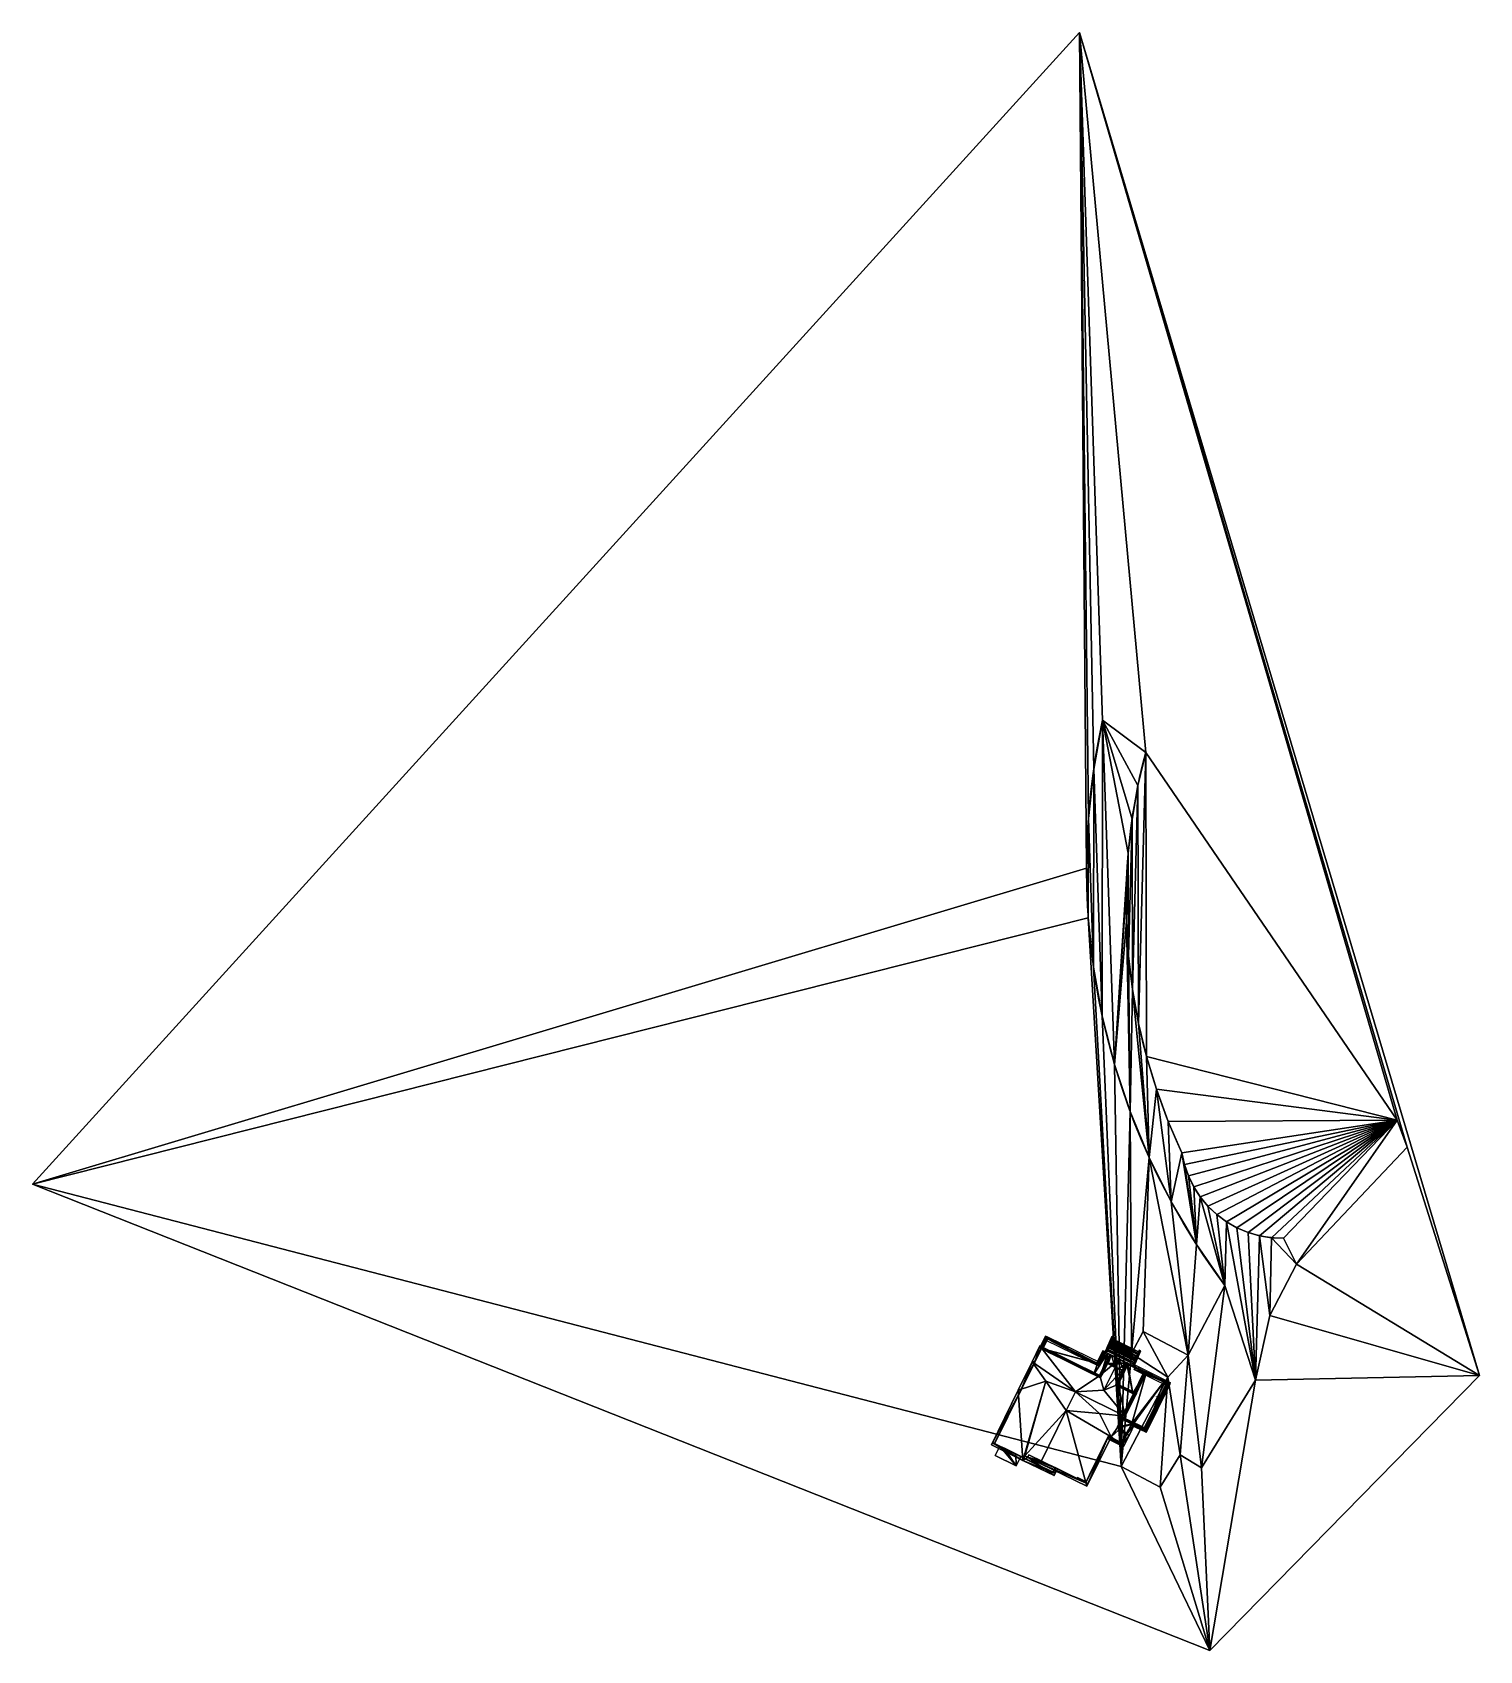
# Model space of a CAD drawing. Extents: x -273 to 66, y -64 to 315.
import ezdxf

# ---------------------------------------------------------------- set-up
doc = ezdxf.new("R2010")
doc.units = 0
doc.header["$MEASUREMENT"] = 0
doc.layers.get('0').update_dxf_attribs({"color": 13, "linetype": 'CONTINUOUS'})
doc.layers.add('ANNOTATIONS', color=22, linetype='CONTINUOUS')

# ---------------------------------------------------------------- blocks, each defined once
blk = doc.blocks.new('GROUP8_1')
at = {"color": 0}
for p, q in [((0, 43.7, 0), (-55.7, 43.7)), ((-55.7, 43.7), (-55.7, 0, 0)), ((-55.7, 0, 0), (0, 0)), ((0, 0), (0, 43.7, 0))]:
    blk.add_line(p, q, dxfattribs=at)
mesh = blk.add_polyface(dxfattribs=at)
corners = [(0, 0), (-55.7, 43.7), (-55.7, 0, 0), (0, 43.7, 0)]
mesh.append_faces([[corners[k] for k in face] for face in [(0, 1, 2), (1, 0, 3)]], dxfattribs={"vtx0": -1, "color": 0})
blk = doc.blocks.new('GROUP4_1')
at = {"color": 0}
for p, q in [((0, 44.4), (-46.3, 44.4)), ((-46.3, 44.4), (-46.3, 0)), ((-46.3, 0), (0, 0)), ((0, 0), (0, 44.4))]:
    blk.add_line(p, q, dxfattribs=at)
mesh = blk.add_polyface(dxfattribs=at)
corners = [(-46.3, 0), (0, 44.4), (-46.3, 44.4), (0, 0)]
mesh.append_faces([[corners[k] for k in face] for face in [(0, 1, 2), (1, 0, 3)]], dxfattribs={"vtx0": -1, "color": 0})
blk = doc.blocks.new('GROUP10_1')
at = {"color": 0}
for p, q in [((27, 49.2), (0, 49.2)), ((0, 49.2), (0, 0)), ((0, 0), (27, 0)), ((27, 0), (27, 49.2))]:
    blk.add_line(p, q, dxfattribs=at)
mesh = blk.add_polyface(dxfattribs=at)
corners = [(27, 0), (0, 49.2), (0, 0), (27, 49.2)]
mesh.append_faces([[corners[k] for k in face] for face in [(0, 1, 2), (1, 0, 3)]], dxfattribs={"vtx0": -1, "color": 0})
blk = doc.blocks.new('GROUP11_1')
at = {"color": 0}
for p, q in [((0, 0), (0, -42.7)), ((44, 0), (0, 0)), ((44, -42.7), (44, 0)), ((0, -42.7), (44, -42.7))]:
    blk.add_line(p, q, dxfattribs=at)
mesh = blk.add_polyface(dxfattribs=at)
corners = [(0, -42.7), (44, 0), (0, 0), (44, -42.7)]
mesh.append_faces([[corners[k] for k in face] for face in [(0, 1, 2), (1, 0, 3)]], dxfattribs={"vtx0": -1, "color": 0})
blk = doc.blocks.new('GROUP5_1')
at = {"color": 0}
for p, q in [((0, 20.7), (-34, 20.7)), ((-34, 20.7), (-34, 0)), ((-34, 0), (0, 0)), ((0, 0), (0, 20.7))]:
    blk.add_line(p, q, dxfattribs=at)
mesh = blk.add_polyface(dxfattribs=at)
corners = [(-34, 0), (0, 20.7), (-34, 20.7), (0, 0)]
mesh.append_faces([[corners[k] for k in face] for face in [(0, 1, 2), (1, 0, 3)]], dxfattribs={"vtx0": -1, "color": 0})
blk = doc.blocks.new('GROUP3_1')
at = {"color": 0}
for p, q in [((35, 77, 0), (0, 77)), ((0, 77), (0, 0)), ((0, 0), (35, 0, 0)), ((35, 0, 0), (35, 77, 0))]:
    blk.add_line(p, q, dxfattribs=at)
mesh = blk.add_polyface(dxfattribs=at)
corners = [(35, 0, 0), (0, 77), (0, 0), (35, 77, 0)]
mesh.append_faces([[corners[k] for k in face] for face in [(0, 1, 2), (1, 0, 3)]], dxfattribs={"vtx0": -1, "color": 0})
blk = doc.blocks.new('GROUP12_1')
at = {"color": 0}
for p, q in [((0, 49.4), (-25.1, 49.4)), ((-25.1, 49.4), (-25.1, 0)), ((-25.1, 0), (0, 0)), ((0, 0), (0, 49.4))]:
    blk.add_line(p, q, dxfattribs=at)
mesh = blk.add_polyface(dxfattribs=at)
corners = [(0, 0), (-25.1, 49.4), (-25.1, 0), (0, 49.4)]
mesh.append_faces([[corners[k] for k in face] for face in [(0, 1, 2), (1, 0, 3)]], dxfattribs={"vtx0": -1, "color": 0})
blk = doc.blocks.new('GROUP13_1')
at = {"color": 0}
for p, q in [((0, 0), (0, -43.5)), ((41.7, 0), (0, 0)), ((41.7, -43.5), (41.7, 0)), ((0, -43.5), (41.7, -43.5))]:
    blk.add_line(p, q, dxfattribs=at)
mesh = blk.add_polyface(dxfattribs=at)
corners = [(41.7, -43.5), (0, 0), (0, -43.5), (41.7, 0)]
mesh.append_faces([[corners[k] for k in face] for face in [(0, 1, 2), (1, 0, 3)]], dxfattribs={"vtx0": -1, "color": 0})
blk = doc.blocks.new('GROUP14_1')
at = {"color": 0}
for p, q in [((37.8, 19.9), (0, 19.9)), ((0, 19.9), (0, 0)), ((0, 0), (37.8, 0)), ((37.8, 0), (37.8, 19.9))]:
    blk.add_line(p, q, dxfattribs=at)
mesh = blk.add_polyface(dxfattribs=at)
corners = [(37.8, 0), (0, 19.9), (0, 0), (37.8, 19.9)]
mesh.append_faces([[corners[k] for k in face] for face in [(0, 1, 2), (1, 0, 3)]], dxfattribs={"vtx0": -1, "color": 0})
blk = doc.blocks.new('GROUP17_1')
at = {"color": 0}
for p, q in [((0, 0), (0, -26.5)), ((46.3, 0), (0, 0)), ((46.3, -26.5), (46.3, 0)), ((0, -26.5), (46.3, -26.5))]:
    blk.add_line(p, q, dxfattribs=at)
mesh = blk.add_polyface(dxfattribs=at)
corners = [(46.3, -26.5), (0, 0), (0, -26.5), (46.3, 0)]
mesh.append_faces([[corners[k] for k in face] for face in [(0, 1, 2), (1, 0, 3)]], dxfattribs={"vtx0": -1, "color": 0})
blk = doc.blocks.new('GROUP15_1')
at = {"color": 0}
for p, q in [((40.1, 42), (0, 42)), ((0, 42), (0, 0)), ((0, 0), (40.1, 0)), ((40.1, 0), (40.1, 42))]:
    blk.add_line(p, q, dxfattribs=at)
mesh = blk.add_polyface(dxfattribs=at)
corners = [(40.1, 0), (0, 42), (0, 0), (40.1, 42)]
mesh.append_faces([[corners[k] for k in face] for face in [(0, 1, 2), (1, 0, 3)]], dxfattribs={"vtx0": -1, "color": 0})
blk = doc.blocks.new('GROUP18_1')
at = {"color": 0}
for p, q in [((0, 22.3), (-13.6, 22.3)), ((-13.6, 22.3), (-13.6, 0)), ((-13.6, 0), (0, 0)), ((0, 0), (0, 22.3))]:
    blk.add_line(p, q, dxfattribs=at)
mesh = blk.add_polyface(dxfattribs=at)
corners = [(0, 0), (-13.6, 22.3), (-13.6, 0), (0, 22.3)]
mesh.append_faces([[corners[k] for k in face] for face in [(0, 1, 2), (1, 0, 3)]], dxfattribs={"vtx0": -1, "color": 0})
blk = doc.blocks.new('GROUP6_1')
at = {"color": 0}
for p, q in [((0, 0), (0, -8.1875)), ((14.5, 0, 0), (0, 0)), ((0, -8.1875), (14.5, -8.1875, 0)), ((14.5, -8.1875, 0), (14.5, 0, 0))]:
    blk.add_line(p, q, dxfattribs=at)
mesh = blk.add_polyface(dxfattribs=at)
corners = [(14.5, -8.1875, 0), (0, 0), (0, -8.1875), (14.5, 0, 0)]
mesh.append_faces([[corners[k] for k in face] for face in [(0, 1, 2), (1, 0, 3)]], dxfattribs={"vtx0": -1, "color": 0})
blk = doc.blocks.new('GROUP1_1')
at = {"color": 0}
for p, q in [((58, 77.44, 0), (0, 77.44)), ((0, 77.44), (0, 0)), ((0, 0), (58, 0, 0)), ((58, 0, 0), (58, 77.44, 0))]:
    blk.add_line(p, q, dxfattribs=at)
mesh = blk.add_polyface(dxfattribs=at)
corners = [(0, 0), (58, 77.44, 0), (0, 77.44), (58, 0, 0)]
mesh.append_faces([[corners[k] for k in face] for face in [(0, 1, 2), (1, 0, 3)]], dxfattribs={"vtx0": -1, "color": 0})
blk = doc.blocks.new('GROUP16_1')
at = {"color": 0}
for p, q in [((0, 0), (-16.1875, 0, 0)), ((-16.1875, 0, 0), (-16.1875, -6.25, 0)), ((0, -6.25), (0, 0)), ((-16.1875, -6.25, 0), (0, -6.25))]:
    blk.add_line(p, q, dxfattribs=at)
mesh = blk.add_polyface(dxfattribs=at)
corners = [(-16.1875, -6.25, 0), (0, 0), (-16.1875, 0, 0), (0, -6.25)]
mesh.append_faces([[corners[k] for k in face] for face in [(0, 1, 2), (1, 0, 3)]], dxfattribs={"vtx0": -1, "color": 0})
blk = doc.blocks.new('GROUP9_1')
at = {"color": 0}
for p, q in [((0, 40.4), (-52.2, 40.4)), ((-52.2, 40.4), (-52.2, 0)), ((-52.2, 0), (0, 0)), ((0, 0), (0, 40.4))]:
    blk.add_line(p, q, dxfattribs=at)
mesh = blk.add_polyface(dxfattribs=at)
corners = [(0, 0), (-52.2, 40.4), (-52.2, 0), (0, 40.4)]
mesh.append_faces([[corners[k] for k in face] for face in [(0, 1, 2), (1, 0, 3)]], dxfattribs={"vtx0": -1, "color": 0})
blk = doc.blocks.new('HOUSE')
at = {"color": 0}
for p, q in [((-211.9, 705.6, -152), (-210.9, 705.8, -149.2)), ((-209.4, 704.6, -152.4), (-211.9, 705.6, -152)), ((-211.9, 705.6, -152), (-210, 686, -143.4)), ((-209.4, 704.6, -152.4), (-210.9, 705.8, -149.2)), ((-210.8, 702.7, -147.6), (-210.9, 705.8, -149.2)), ((-204.4, 704.5, -148.8), (-210.9, 705.8, -149.2)), ((-210.7, 700.9, -146.7), (-210.8, 702.7, -147.6)), ((-210.7, 700.9, -146.7), (-210, 700.8, -148.6)), ((-210, 700.8, -148.6), (-209.1, 700.7, -150.7)), ((-210, 686, -143.4), (-209.5, 680.5, -141)), ((-209.9, 674.8, -137.2), (-209.1, 678.9, -137.1)), ((-209.1, 678.9, -137.1), (-209.9, 674.8, -137.2)), ((-209.4, 674.8, -137.2), (-209.9, 674.8, -137.2)), ((-209.4, 674.8, -137.2), (-209.9, 674.8, -137.2)), ((-209.9, 674.8, -137.2), (-209.4, 674.8, -137.2)), ((-209.6, 688.6, -143.2), (-208.8, 692.6, -143.1)), ((-208.8, 692.6, -143.1), (-209.6, 688.6, -143.2)), ((-209.1, 688.6, -143.2), (-209.6, 688.6, -143.2)), ((-209.6, 688.6, -143.2), (-209.1, 688.6, -143.2)), ((-209.1, 688.6, -143.2), (-209.6, 688.6, -143.2)), ((-209.5, 680.5, -141), (-204, 625, -116.7)), ((-207.7, 705.5, -149.6), (-209.4, 704.6, -152.4)), ((-204.4, 704.5, -148.8), (-209.4, 704.6, -152.4)), ((-209.4, 704.6, -152.4), (-209.1, 700.7, -150.7)), ((-209.4, 674.9, -137.2), (-208.2, 682.9, -136.9)), ((-209.4, 674.8, -136.6), (-208.2, 682.9, -136.3)), ((-209.4, 674.8, -136.6), (-207.8, 682.9, -136.3)), ((-209.4, 674.9, -137.2), (-209.4, 674.8, -136.6)), ((-209.4, 674.9, -137.2), (-209.4, 674.8, -136.6)), ((-209.4, 674.8, -137.2), (-209.4, 674.9, -137.2)), ((-56, 673.9, -136.8), (-209.4, 674.8, -136.6)), ((-60.7, 673.9, -137.6), (-209.4, 674.8, -137.2)), ((-60.7, 673.9, -137.6), (-209.4, 674.8, -137.2)), ((-209.4, 674.8, -137.2), (-209.4, 674.8, -137.2)), ((-209.4, 674.8, -136.6), (-209.4, 674.8, -137.2)), ((-56, 673.9, -136.8), (-209.4, 674.8, -136.6)), ((-209.4, 674.8, -136.6), (-209.4, 674.8, -137.2)), ((-209.4, 674.8, -137.2), (-209.4, 674.8, -137.2)), ((-209.3, 663.5, -131.5), (-208.5, 667.5, -131.4)), ((-208.5, 667.5, -131.4), (-209.3, 663.5, -131.5)), ((-208.9, 663.5, -131.5), (-209.3, 663.5, -131.5)), ((-209.3, 663.5, -131.5), (-208.9, 663.5, -131.5)), ((-208.9, 663.5, -131.5), (-209.3, 663.5, -131.5)), ((-209.1, 688.7, -143.2), (-208, 696.7, -142.9)), ((-209.1, 688.6, -142.6), (-207.5, 696.7, -142.3)), ((-209.1, 688.6, -142.6), (-208, 696.6, -142.3)), ((-209.1, 688.7, -143.2), (-209.1, 688.6, -142.6)), ((-209.1, 688.7, -143.2), (-209.1, 688.6, -142.6)), ((-209.1, 688.6, -143.2), (-209.1, 688.7, -143.2)), ((-55.7, 687.7, -142.8), (-209.1, 688.6, -142.6)), ((-60.4, 687.7, -143.6), (-209.1, 688.6, -143.2)), ((-209.1, 688.6, -143.2), (-209.1, 688.6, -143.2)), ((-209.1, 688.6, -142.6), (-209.1, 688.6, -143.2)), ((-55.7, 687.7, -142.8), (-209.1, 688.6, -142.6)), ((-60.4, 687.7, -143.6), (-209.1, 688.6, -143.2)), ((-209.1, 688.6, -142.6), (-209.1, 688.6, -143.2)), ((-209.1, 688.6, -143.2), (-209.1, 688.6, -143.2)), ((-209.1, 678.9, -137.1), (-208.2, 682.9, -136.9)), ((-208.3, 682.9, -137), (-209.1, 678.9, -137.1)), ((-208.9, 663.6, -131.5), (-207.7, 671.6, -131.2)), ((-208.9, 663.5, -130.8), (-207.3, 671.6, -130.5)), ((-208.9, 663.5, -130.8), (-207.7, 671.5, -130.6)), ((-208.9, 663.6, -131.5), (-208.9, 663.5, -130.8)), ((-208.9, 663.5, -131.5), (-208.9, 663.6, -131.5)), ((-208.9, 663.6, -131.5), (-208.9, 663.5, -130.8)), ((-208.9, 663.5, -130.8), (-208.9, 663.5, -131.5)), ((-208.9, 663.5, -131.5), (-208.9, 663.5, -131.5)), ((-60.2, 662.6, -131.9), (-208.9, 663.5, -131.5)), ((-208.9, 663.5, -131.5), (-208.9, 663.5, -131.5)), ((-208.9, 663.5, -130.8), (-208.9, 663.5, -131.5)), ((-55.5, 662.6, -131.1), (-208.9, 663.5, -130.8)), ((-55.5, 662.6, -131.1), (-208.9, 663.5, -130.8)), ((-60.2, 662.6, -131.9), (-208.9, 663.5, -131.5)), ((-208.8, 692.6, -143.1), (-208, 696.7, -142.9)), ((-208, 696.7, -143), (-208.8, 692.6, -143.1)), ((-208.7, 649.2, -124.3), (-207.9, 653.2, -124.1)), ((-207.9, 653.2, -124.1), (-208.7, 649.2, -124.2)), ((-208.2, 649.2, -124.2), (-208.7, 649.2, -124.2)), ((-208.2, 649.2, -124.2), (-208.7, 649.2, -124.2)), ((-208.7, 649.2, -124.2), (-208.2, 649.2, -124.3)), ((-208.5, 667.5, -131.4), (-207.7, 671.6, -131.2)), ((-207.7, 671.6, -131.3), (-208.5, 667.5, -131.4)), ((-208.3, 682.9, -136.5), (-208.3, 682.9, -137)), ((-208.2, 682.9, -136.5), (-208.3, 682.9, -136.5)), ((-59.1, 682, -137.4), (-208.3, 682.9, -137)), ((-208.3, 682.9, -137), (-192.2, 682.8, -137)), ((-59.1, 682, -137.4), (-208.3, 682.9, -137)), ((-208.2, 682.9, -136.5), (-208.2, 682.9, -136.6)), ((-59.1, 682, -136.5), (-208.2, 682.9, -136.5)), ((-208.2, 682.9, -136.6), (-208.2, 682.9, -136.9)), ((-208.2, 682.9, -136.3), (-208.2, 682.9, -136.5)), ((-208.2, 682.9, -136.9), (-192.2, 682.8, -137)), ((-208.2, 682.9, -136.6), (-208.2, 682.9, -136.9)), ((-208.2, 682.9, -136.3), (-208.2, 682.9, -136.6)), ((-208.2, 649.2, -123.6), (-206.6, 657.3, -123.3)), ((-208.2, 649.3, -124.3), (-207.1, 657.3, -124)), ((-208.2, 649.2, -123.6), (-207.1, 657.2, -123.3)), ((-208.2, 649.3, -124.3), (-208.2, 649.2, -123.6)), ((-208.2, 649.2, -124.3), (-208.2, 649.3, -124.3)), ((-208.2, 649.3, -124.3), (-208.2, 649.2, -123.6)), ((-59.5, 648.3, -124.7), (-208.2, 649.2, -124.2)), ((-208.2, 649.2, -123.6), (-208.2, 649.2, -124.2)), ((-208.2, 649.2, -124.2), (-208.2, 649.2, -124.3)), ((-59.5, 648.3, -124.7), (-208.2, 649.2, -124.2)), ((-208.2, 649.2, -124.2), (-208.2, 649.2, -124.3)), ((-208.2, 649.2, -123.6), (-208.2, 649.2, -124.2)), ((-54.8, 648.3, -123.8), (-208.2, 649.2, -123.6)), ((-54.8, 648.3, -123.8), (-208.2, 649.2, -123.6)), ((-208, 696.7, -142.5), (-208, 696.7, -142.5)), ((-58.8, 695.8, -142.5), (-208, 696.7, -142.5)), ((-208, 696.7, -142.5), (-208, 696.7, -143)), ((-208, 696.7, -142.6), (-207.9, 696.7, -142.9)), ((-208, 696.7, -142.5), (-208, 696.7, -142.6)), ((-208, 696.7, -142.3), (-208, 696.7, -142.5)), ((-208, 696.7, -142.9), (-191.9, 696.6, -143)), ((-208, 696.7, -143), (-191.9, 696.6, -143)), ((-58.8, 695.8, -143.4), (-208, 696.7, -143)), ((-208, 696.7, -142.6), (-208, 696.7, -142.9)), ((-208, 696.6, -142.3), (-208, 696.7, -142.6)), ((-58.8, 695.8, -143.4), (-208, 696.7, -143)), ((-207.9, 653.2, -124.1), (-207.1, 657.3, -124)), ((-207.1, 657.3, -124), (-207.9, 653.2, -124.1)), ((-207.8, 682.9, -136.3), (-59.1, 682, -136.5)), ((-207.7, 671.6, -130.5), (-207.7, 671.6, -130.7)), ((-58.6, 670.7, -130.7), (-207.7, 671.6, -130.7)), ((-207.7, 671.6, -130.7), (-207.7, 671.6, -131.3)), ((-207.7, 671.6, -131.2), (-191.6, 671.5, -131.3)), ((-207.7, 671.6, -130.7), (-207.7, 671.6, -130.9)), ((-207.7, 671.6, -130.7), (-207.7, 671.6, -130.7)), ((-207.7, 671.6, -130.9), (-207.7, 671.6, -131.2)), ((-207.7, 671.6, -131.3), (-191.6, 671.5, -131.3)), ((-58.6, 670.7, -131.7), (-207.7, 671.6, -131.3)), ((-207.7, 671.6, -130.9), (-207.7, 671.6, -131.2)), ((-207.7, 671.5, -130.6), (-207.7, 671.6, -130.9)), ((-58.6, 670.7, -131.7), (-207.7, 671.6, -131.3)), ((-207.5, 696.7, -142.3), (-58.8, 695.8, -142.5)), ((-207.3, 671.6, -130.5), (-58.6, 670.7, -130.7)), ((-207.1, 657.3, -123.7), (-207, 657.3, -124)), ((-207.1, 657.3, -123.5), (-207.1, 657.3, -123.5)), ((-57.9, 656.4, -123.5), (-207.1, 657.3, -123.5)), ((-207.1, 657.3, -123.5), (-207.1, 657.3, -123.7)), ((-207.1, 657.3, -123.3), (-207.1, 657.3, -123.5)), ((-207.1, 657.3, -123.5), (-207.1, 657.3, -124)), ((-207.1, 657.3, -124), (-191, 657.2, -124)), ((-57.9, 656.4, -124.4), (-207.1, 657.3, -124)), ((-207.1, 657.3, -124), (-191, 657.2, -124)), ((-57.9, 656.4, -124.4), (-207.1, 657.3, -124)), ((-207.1, 657.3, -123.7), (-207.1, 657.3, -124)), ((-207.1, 657.2, -123.3), (-207.1, 657.3, -123.7)), ((-206.6, 657.3, -123.3), (-57.9, 656.4, -123.5)), ((-205.6, 633.5, -116.7), (-204.8, 637.5, -116.6)), ((-204.8, 637.5, -116.6), (-205.6, 633.5, -116.7)), ((-205.1, 633.5, -116.7), (-205.6, 633.5, -116.7)), ((-205.1, 633.5, -116.7), (-205.6, 633.5, -116.7)), ((-205.6, 633.5, -116.7), (-205.1, 633.5, -116.7)), ((-205.1, 633.5, -116.1), (-203.5, 641.5, -115.8)), ((-205.1, 633.5, -116.7), (-203.9, 641.5, -116.5)), ((-205.1, 633.5, -116.1), (-203.9, 641.5, -115.8)), ((-205.1, 633.5, -116.7), (-205.1, 633.5, -116.1)), ((-205.1, 633.5, -116.1), (-205.1, 633.5, -116.7)), ((-205.1, 633.5, -116.7), (-205.1, 633.5, -116.7)), ((-205.1, 633.5, -116.7), (-205.1, 633.5, -116.7)), ((-56.4, 632.6, -117.1), (-205.1, 633.5, -116.7)), ((-205.1, 633.5, -116.7), (-205.1, 633.5, -116.1)), ((-56.4, 632.6, -117.1), (-205.1, 633.5, -116.7)), ((-205.1, 633.5, -116.7), (-205.1, 633.5, -116.7)), ((-205.1, 633.5, -116.1), (-205.1, 633.5, -116.7)), ((-204.8, 637.5, -116.6), (-203.9, 641.5, -116.5)), ((-204, 641.5, -116.5), (-204.8, 637.5, -116.6)), ((-203.9, 641.5, -116), (-204, 641.5, -116)), ((-204, 641.5, -116), (-204, 641.5, -116.5)), ((-54.8, 640.6, -116.9), (-204, 641.5, -116.5)), ((-204, 641.5, -116.5), (-187.9, 641.4, -116.5)), ((-54.8, 640.6, -116.9), (-204, 641.5, -116.5)), ((-203.9, 641.5, -116.1), (-203.9, 641.6, -116.5)), ((-54.8, 640.6, -116), (-203.9, 641.5, -116)), ((-203.9, 641.5, -116), (-203.9, 641.5, -116.1)), ((-203.9, 641.5, -116.5), (-187.9, 641.4, -116.5)), ((-203.9, 641.5, -115.8), (-203.9, 641.5, -116)), ((-203.9, 641.5, -116.1), (-203.9, 641.5, -116.5)), ((-203.9, 641.5, -115.8), (-203.9, 641.5, -116.1)), ((-203.5, 641.5, -115.8), (-54.8, 640.6, -116)), ((-192.2, 682.8, -137), (-59.1, 682, -137.3)), ((-192.2, 682.8, -137), (-59.1, 682, -137.3)), ((-191.9, 696.6, -143), (-58.8, 695.8, -143.3)), ((-191.9, 696.6, -143), (-58.8, 695.8, -143)), ((-191.9, 696.6, -143), (-58.8, 695.8, -143.3)), ((-191.6, 671.5, -131.3), (-58.6, 670.7, -131.3)), ((-191.6, 671.5, -131.3), (-58.6, 670.7, -131.6)), ((-191.6, 671.5, -131.3), (-58.6, 670.7, -131.6)), ((-191, 657.2, -124), (-57.9, 656.4, -124)), ((-191, 657.2, -124), (-57.9, 656.4, -124.4)), ((-191, 657.2, -124), (-57.9, 656.4, -124.4)), ((-187.9, 641.4, -116.5), (-54.8, 640.6, -116.5)), ((-187.9, 641.4, -116.5), (-54.8, 640.6, -116.8)), ((-187.9, 641.4, -116.5), (-54.8, 640.6, -116.8)), ((-62.8, 704.5, -152.1), (-61.8, 704.7, -149.3)), ((-62.8, 704.5, -152.1), (-60.9, 684.9, -143.5)), ((-60.3, 703.4, -152.5), (-62.8, 704.5, -152.1)), ((-60.3, 703.4, -152.5), (-61.8, 704.7, -149.3)), ((-61.7, 701.6, -147.7), (-61.8, 704.7, -149.3)), ((-55.3, 703.3, -148.9), (-61.8, 704.7, -149.3)), ((-61.6, 699.8, -146.8), (-61.7, 701.6, -147.7)), ((-58.2, 626.5, -109.8), (-61.6, 699.8, -146.8)), ((-61.6, 699.8, -146.8), (-60.8, 699.7, -148.7)), ((-58.2, 626.5, -109.8), (-61.6, 699.8, -146.8)), ((-60.9, 684.9, -143.5), (-60.3, 679.4, -141.1)), ((-60.8, 699.7, -148.7), (-60, 699.6, -150.8)), ((-60.7, 673.9, -137.6), (-59.1, 682, -137.4)), ((-56, 673.9, -137.6), (-60.7, 673.9, -137.6)), ((-60.4, 687.7, -143.6), (-58.8, 695.8, -143.4)), ((-55.7, 687.7, -143.6), (-60.4, 687.7, -143.6)), ((-58.6, 704.4, -149.7), (-60.3, 703.4, -152.5)), ((-55.3, 703.3, -148.9), (-60.3, 703.4, -152.5)), ((-60.3, 703.4, -152.5), (-60, 699.6, -150.8)), ((-60.3, 679.4, -141.1), (-54.9, 623.9, -116.8)), ((-60.2, 662.6, -131.9), (-58.6, 670.7, -131.7)), ((-55.5, 662.6, -131.9), (-60.2, 662.6, -131.9)), ((-59.5, 648.3, -124.7), (-57.9, 656.4, -124.4)), ((-54.8, 648.3, -124.7), (-59.5, 648.3, -124.7)), ((-59.1, 682, -137), (-59.1, 682, -137.3)), ((-59.1, 682, -136.8), (-59.1, 682, -136.5)), ((-56, 673.9, -136.8), (-59.1, 682, -136.8)), ((-56, 673.9, -136.8), (-59.1, 682, -136.5)), ((-56, 673.9, -136.8), (-59.1, 682, -136.5)), ((-59.1, 682, -137.3), (-59.1, 682, -137.4)), ((-59.1, 682, -137.4), (-56, 673.9, -137.4)), ((-56, 673.9, -136.8), (-59.1, 682, -136.8)), ((-59.1, 682, -136.8), (-59.1, 682, -137)), ((-59.1, 682, -137), (-59.1, 682, -137.3)), ((-59.1, 682, -137.3), (-59.1, 682, -137.4)), ((-58.8, 695.8, -143.3), (-58.8, 695.8, -143.4)), ((-58.8, 695.8, -142.8), (-58.8, 695.8, -142.5)), ((-55.7, 687.7, -142.8), (-58.8, 695.8, -142.8)), ((-55.7, 687.7, -142.8), (-58.8, 695.8, -142.5)), ((-58.8, 695.8, -143.4), (-55.7, 687.7, -143.4)), ((-55.7, 687.7, -142.8), (-58.8, 695.8, -142.8)), ((-58.8, 695.8, -142.8), (-58.8, 695.8, -143)), ((-58.8, 695.8, -143), (-58.8, 695.8, -143.3)), ((-58.8, 695.8, -143.3), (-58.8, 695.8, -143.4)), ((-55.7, 687.7, -142.8), (-58.8, 695.8, -142.5)), ((-58.8, 695.8, -143), (-58.8, 695.8, -143.3)), ((-50.6, 623.2, -108.5), (-58.6, 704.4, -149.7)), ((-58.6, 670.7, -131.7), (-55.5, 662.6, -131.7)), ((-55.5, 662.6, -131.1), (-58.6, 670.7, -131.1)), ((-58.6, 670.7, -131.1), (-58.6, 670.7, -131.3)), ((-58.6, 670.7, -131.3), (-58.6, 670.7, -131.6)), ((-58.6, 670.7, -131.6), (-58.6, 670.7, -131.7)), ((-58.6, 670.7, -131.3), (-58.6, 670.7, -131.6)), ((-58.6, 670.7, -131.6), (-58.6, 670.7, -131.7)), ((-55.5, 662.6, -131.1), (-58.6, 670.7, -130.7)), ((-58.6, 670.7, -131.1), (-58.6, 670.7, -130.7)), ((-55.5, 662.6, -131.1), (-58.6, 670.7, -131.1)), ((-55.5, 662.6, -131.1), (-58.6, 670.7, -130.7)), ((-57.9, 656.4, -123.8), (-57.9, 656.4, -123.5)), ((-54.8, 648.3, -123.8), (-57.9, 656.4, -123.8)), ((-54.8, 648.3, -123.8), (-57.9, 656.4, -123.5)), ((-57.9, 656.4, -124), (-57.9, 656.4, -124.4)), ((-54.8, 648.3, -123.8), (-57.9, 656.4, -123.5)), ((-57.9, 656.4, -124.4), (-54.8, 648.3, -124.4)), ((-54.8, 648.3, -123.8), (-57.9, 656.4, -123.8)), ((-57.9, 656.4, -123.8), (-57.9, 656.4, -124)), ((-57.9, 656.4, -124), (-57.9, 656.4, -124.4)), ((-57.9, 656.4, -124.4), (-57.9, 656.4, -124.4)), ((-57.9, 656.4, -124.4), (-57.9, 656.4, -124.4)), ((-56.4, 632.6, -117.1), (-54.8, 640.6, -116.9)), ((-51.7, 632.6, -117.1), (-56.4, 632.6, -117.1)), ((-56, 673.9, -136.8), (-56, 673.9, -137.4)), ((-56, 673.9, -137.4), (-56, 673.9, -137.6)), ((-56, 673.9, -136.8), (-56, 673.9, -137.4)), ((-55.7, 687.7, -142.8), (-55.7, 687.7, -143.4)), ((-55.7, 687.7, -142.8), (-55.7, 687.7, -143.4)), ((-55.7, 687.7, -143.4), (-55.7, 687.7, -143.6)), ((-55.5, 662.6, -131.1), (-55.5, 662.6, -131.7)), ((-55.5, 662.6, -131.1), (-55.5, 662.6, -131.7)), ((-55.5, 662.6, -131.7), (-55.5, 662.6, -131.9)), ((-54.8, 648.3, -123.8), (-54.8, 648.3, -124.4)), ((-54.8, 648.3, -124.4), (-54.8, 648.3, -124.7)), ((-54.8, 648.3, -123.8), (-54.8, 648.3, -124.4)), ((-51.7, 632.6, -116.3), (-54.8, 640.6, -116)), ((-54.8, 640.6, -116.3), (-54.8, 640.6, -116)), ((-51.7, 632.6, -116.3), (-54.8, 640.6, -116.3)), ((-51.7, 632.6, -116.3), (-54.8, 640.6, -116)), ((-54.8, 640.6, -116.9), (-51.7, 632.6, -116.9)), ((-51.7, 632.6, -116.3), (-54.8, 640.6, -116.3)), ((-54.8, 640.6, -116.3), (-54.8, 640.6, -116.5)), ((-54.8, 640.6, -116.5), (-54.8, 640.6, -116.8)), ((-54.8, 640.6, -116.8), (-54.8, 640.6, -116.9)), ((-54.8, 640.6, -116.5), (-54.8, 640.6, -116.8)), ((-54.8, 640.6, -116.8), (-54.8, 640.6, -116.9)), ((-51.7, 632.6, -116.3), (-51.7, 632.6, -116.9)), ((-51.7, 632.6, -116.3), (-51.7, 632.6, -116.9)), ((-51.7, 632.6, -116.9), (-51.7, 632.6, -117.1)), ((144.4, 630.9, -68.5), (-43.8, 630.9, -68.2)), ((-43.8, 630.9, -68.2), (-43.8, 622.5, -68.2)), ((-43.8, 630.9, -68.2), (-43.8, 622.5, -68.2)), ((-43.8, 622.5, -68.2), (-43.8, 630.9, -68.2)), ((0.3, 646.8, -106.7), (0.3, 646.8, -106.4)), ((144.4, 623.6, -68.5), (144.4, 630.9, -68.5)), ((-493.9, 566, -72.1), (-501.8, 566, -72.1)), ((-501.8, 566, -72.1), (-501.7, 502.9, -71.8)), ((-501.7, 502.9, -71.8), (-501.7, 566.2, -71.8)), ((-501.7, 566.2, -71.8), (-489.5, 566.2, -71.8)), ((-493.9, 566, -72.1), (-498.6, 566, -72.1)), ((-494.6, 503.2, -71.7), (-493.7, 561.1, -72.2)), ((-493.7, 561, -75.8), (-494.6, 503.2, -75.3)), ((-494.4, 503, -110.9), (-493.6, 558, -112.1)), ((-493.7, 565, -72.2), (-493.9, 566, -72.1)), ((-485, 566, -72.1), (-493.9, 566, -72.1)), ((-493.9, 566, -72.1), (-492.5, 549.1, -72.1)), ((-485, 566, -72.1), (-493.9, 566, -72.1)), ((-493.7, 561, -72.3), (-493.8, 558.1, -72.3)), ((-487.4, 560.9, -120.9), (-493.8, 556.5, -120.9)), ((-493.8, 556.5, -193.5), (-487.4, 560.9, -193.5)), ((-492.8, 560.9, -111), (-493.8, 556.5, -111)), ((-493.8, 556.5, -193.5), (-492.8, 560.9, -193.5)), ((-493.7, 560, -74.7), (-493.8, 558.1, -74.7)), ((-493.7, 558.1, -79.6), (-493.8, 558.1, -74.7)), ((-493.8, 558.1, -74.7), (-493.8, 558.1, -72.3)), ((-493.8, 558.1, -72.3), (-487.8, 557.6, -72.2)), ((-487.8, 557.6, -71.9), (-493.8, 558.1, -72.3)), ((-493.8, 556.5, -193.5), (-487.4, 556.5, -193.5)), ((-493.8, 556.5, -120.9), (-493.8, 556.5, -122.4)), ((-493.8, 556.5, -122.4), (-493.8, 556.5, -193.5)), ((-493.8, 556.5, -122.4), (-493.8, 556.5, -193.5)), ((-493.8, 556.5, -120.9), (-493.8, 556.5, -122.4)), ((-493.8, 556.5, -111), (-493.8, 556.5, -120.9)), ((-493.7, 561.1, -72.2), (-493.7, 565, -72.2)), ((-493.7, 502.8, -112.4), (-493.7, 561.2, -112.4)), ((-493.7, 561.2, -112.4), (-216.5, 557.9, -112.4)), ((-493.7, 561.1, -72.3), (-487.8, 561.1, -72.3)), ((-493.5, 561.1, -72.7), (-493.7, 561.1, -72.7)), ((-493.7, 561.1, -72.7), (-493.6, 561.1, -79.9)), ((-493.7, 561.1, -75.8), (-493.7, 561, -75.8)), ((-493.7, 561.1, -72.2), (-493.7, 561.1, -72.3)), ((-493.7, 561.1, -72.3), (-493.7, 561, -72.3)), ((-493.7, 561.1, -72.2), (-493.7, 561, -72.3)), ((-493.7, 561.1, -72.3), (-493.7, 561, -72.3)), ((-493.7, 561.1, -72.3), (-493.7, 561.1, -74.7)), ((-493.7, 561.1, -74.7), (-493.7, 560, -74.7)), ((-493.7, 561.1, -75.6), (-493.7, 561.1, -75.8)), ((-493.7, 561.1, -75.8), (-493.7, 561, -75.8)), ((-493.7, 561.1, -75.6), (-493.7, 561, -75.8)), ((-493.7, 561.1, -72.2), (-493.7, 561, -72.3)), ((-493.7, 561.1, -72.3), (-493.7, 561, -72.3)), ((-493.7, 561.1, -72.3), (-493.7, 561.1, -74.7)), ((-493.7, 561.1, -74.7), (-493.7, 561.1, -75.6)), ((-493.7, 561.1, -75.6), (-493.7, 561, -75.8)), ((-493.7, 561, -75.8), (-493.7, 558.1, -83)), ((-493.7, 561, -72.3), (-493.7, 560, -74.7)), ((-493.7, 561, -72.3), (-493.7, 560, -74.7)), ((-493.7, 560, -74.7), (-493.7, 558.1, -79.6)), ((-493.6, 558, -107.2), (-493.7, 558.1, -83)), ((-493.6, 561.1, -83.5), (-491.5, 561.2, -83.5)), ((-493.6, 561.1, -79.9), (-493.6, 561.1, -83.6)), ((-493.6, 557.7, -72.6), (-493.5, 561.1, -72.7)), ((-493.6, 557.7, -72.6), (-493.5, 561.1, -72.6)), ((-493.6, 557.7, -72.6), (-493.5, 561.1, -72.7)), ((-493.5, 561.1, -72.7), (-493.6, 561.1, -79.9)), ((-493.6, 561.1, -79.9), (-493.6, 561.1, -83.5)), ((-493.6, 561.1, -79.9), (-493.5, 561.1, -72.7)), ((-493.4, 561.1, -76.1), (-493.6, 561.1, -83.5)), ((-493.6, 561.1, -83.5), (-493.4, 561, -107.4)), ((-493.4, 561.1, -76.1), (-493.6, 561.1, -83.5)), ((-493.6, 561.1, -79.9), (-493.5, 561.1, -72.7)), ((-493.5, 561.1, -72.7), (-493.6, 561.1, -79.9)), ((-493.6, 561.1, -79.9), (-493.5, 561.1, -72.7)), ((-493.5, 561.1, -72.7), (-493.6, 561.1, -79.9)), ((-493.6, 557.7, -72.6), (-493.5, 561.1, -72.7)), ((-493.6, 558, -112.4), (-493.5, 560, -112.4)), ((-493.6, 558, -112.1), (-493.6, 558, -112.4)), ((-493.6, 558, -112.1), (-493.6, 558, -112.1)), ((-493.6, 558, -112.1), (-493.6, 558, -112.1)), ((-493.6, 558, -112.1), (-493.6, 558, -107.2)), ((-493.6, 558, -112.1), (-493.6, 558, -107.2)), ((-493.6, 557.7, -72.6), (-491.6, 557.8, -72.7)), ((-493.5, 557.6, -106.3), (-493.6, 557.7, -72.6)), ((-493.6, 557.7, -72.6), (-491.6, 557.7, -72.5)), ((-493.5, 557.6, -106.3), (-493.6, 557.7, -72.6)), ((-493.5, 561.1, -72.7), (-491.5, 561.2, -72.7)), ((-493.4, 561.1, -72.6), (-493.5, 561.1, -72.4)), ((-493.5, 561.1, -72.6), (-493.5, 561.1, -72.4)), ((-491.6, 557.8, -72.7), (-493.5, 561.1, -72.7)), ((-493.4, 561.1, -75.8), (-493.5, 561.1, -72.7)), ((-493.4, 561.1, -72.7), (-493.5, 561.1, -72.7)), ((-493.5, 561.1, -72.7), (-493.5, 561.1, -72.6)), ((-493.5, 561.1, -72.7), (-493.5, 561.1, -72.7)), ((-493.5, 561.1, -72.4), (-493.5, 561.1, -72.7)), ((-493.5, 561.1, -72.6), (-493.5, 561.1, -72.4)), ((-493.5, 561.1, -72.7), (-493.5, 561.1, -72.6)), ((-493.4, 561.1, -75.8), (-493.5, 561.1, -72.7)), ((-493.5, 561.1, -72.7), (-493.5, 561.1, -72.7)), ((-493.5, 561.1, -72.7), (-493.5, 561.1, -72.6)), ((-493.5, 561.1, -72.4), (-493.5, 561.1, -72.7)), ((-493.5, 561.1, -72.6), (-493.5, 561.1, -72.4)), ((-491.6, 557.8, -72.7), (-493.5, 561.1, -72.7)), ((-493.4, 561.1, -72.7), (-493.5, 561.1, -72.7)), ((-493.4, 561.1, -72.6), (-493.5, 561.1, -72.4)), ((-493.5, 561.1, -72.4), (-493.5, 561.1, -72.7)), ((-493.5, 561.1, -72.7), (-493.5, 561.1, -72.7)), ((-493.4, 561.1, -72.7), (-493.5, 561.1, -72.7)), ((-493.4, 561.1, -75.8), (-493.5, 561.1, -72.7)), ((-493.5, 561.1, -72.4), (-460, 560.4, -71.9)), ((-493.4, 561.1, -72.6), (-493.5, 561.1, -72.4)), ((-493.5, 561.1, -72.7), (-493.5, 561.1, -72.6)), ((-493.4, 561.1, -75.8), (-493.5, 561.1, -72.7)), ((-493.4, 561.1, -72.7), (-493.5, 561.1, -72.7)), ((-493.5, 561.1, -72.7), (-493.4, 561.1, -72.6)), ((-493.5, 561.1, -72.7), (-493.4, 561.1, -72.6)), ((-493.5, 561.1, -72.7), (-493.5, 561.1, -72.6)), ((-493.3, 561, -112.4), (-493.5, 560, -112.4)), ((-493.3, 561, -112.4), (-493.5, 560, -112.4)), ((-493.3, 561, -112.4), (-493.5, 560, -112.4)), ((-493.3, 561, -112.4), (-493.5, 557.6, -112.4)), ((-493.3, 561, -112.4), (-493.5, 557.6, -112.4)), ((-493.5, 560.9, -112.1), (-493.5, 560.9, -112.1)), ((-493.5, 560.9, -112.4), (-493.5, 560.9, -112.1)), ((-493.5, 560, -112.4), (-493.5, 560.9, -112.4)), ((-493.5, 560, -112.4), (-493.5, 557.6, -112.4)), ((-493.3, 557.6, -112.2), (-493.5, 557.6, -112.4)), ((-493.5, 557.6, -112.4), (-493.5, 557.6, -106.3)), ((-493.5, 557.6, -106.3), (-459.9, 556.2, -105.7)), ((-493.5, 557.6, -112.4), (-493.5, 557.6, -106.3)), ((-459.9, 556.2, -111.8), (-493.5, 557.6, -112.4)), ((-493.5, 557.6, -112.4), (-493.5, 557.6, -106.3)), ((-493.4, 561.1, -76.1), (-493.4, 561.1, -75.8)), ((-491.6, 561.1, -83.2), (-493.4, 561.1, -75.8)), ((-491.6, 561.1, -79.8), (-493.4, 561.1, -72.7)), ((-491.6, 561.1, -83.2), (-493.4, 561.1, -75.8)), ((-493.4, 561.1, -76.1), (-493.4, 561, -106.8)), ((-493.4, 561.1, -76.1), (-493.4, 561.1, -75.8)), ((-493.4, 561.1, -76.1), (-493.4, 561, -106.8)), ((-491.6, 561.1, -72.7), (-493.4, 561.1, -72.7)), ((-493.4, 561.1, -72.7), (-493.4, 561.1, -72.6)), ((-491.6, 561.1, -72.7), (-493.4, 561.1, -72.7)), ((-491.6, 561.1, -79.8), (-493.4, 561.1, -72.7)), ((-493.4, 561.1, -76.1), (-493.4, 561, -106.8)), ((-493.4, 561.1, -76.1), (-493.4, 561.1, -75.8)), ((-460.1, 560.4, -75.5), (-493.4, 561.1, -76.1)), ((-493.4, 561.1, -76.1), (-493.4, 561.1, -75.8)), ((-493.4, 561.1, -72.7), (-493.4, 561.1, -72.6)), ((-493.4, 561, -111.2), (-487.8, 561.1, -111.2)), ((-487.8, 561.1, -72.3), (-493.4, 561, -72.3)), ((-493.4, 561, -111.2), (-493.3, 561, -111.7)), ((-493.4, 561, -107.4), (-493.4, 561, -111.2)), ((-493.4, 561, -106.8), (-493.4, 561, -107.4)), ((-493.4, 561, -106.8), (-493.4, 561, -107.4)), ((-493.4, 561, -107.4), (-493.4, 561, -107.4)), ((-493.4, 561, -111.2), (-493.3, 561, -111.7)), ((-493.4, 561, -107.4), (-493.4, 561, -111.2)), ((-493.4, 561, -106.8), (-493.4, 561, -107.4)), ((-493.4, 561, -106.8), (-461.6, 560.3, -107)), ((-493.4, 561, -111.2), (-493.3, 561, -111.7)), ((-493.4, 561, -107.4), (-493.4, 561, -111.2)), ((-493.4, 561, -106.8), (-493.4, 561, -107.4)), ((-493.4, 561, -72.3), (-493.4, 561, -111.2)), ((-487.8, 561.1, -72.3), (-493.3, 561, -72.3)), ((-493.3, 561, -112.4), (-487.8, 561.1, -112.4)), ((-493.3, 561, -72.3), (-493.3, 561, -112.4)), ((-493.3, 561, -111.7), (-491.5, 561, -111.7)), ((-493.3, 561, -111.7), (-461.6, 560.3, -111.9)), ((-493.3, 561, -112.4), (-493.3, 561, -112.4)), ((-493.3, 561, -112.4), (-493.3, 561, -111.7)), ((-491.3, 557.6, -112.1), (-493.3, 557.6, -112.2)), ((-492.8, 560.9, -161.2), (-492.8, 560.9, -111)), ((-487.4, 560.9, -161.2), (-492.8, 560.9, -161.2)), ((-492.8, 560.9, -161.2), (-487.4, 560.9, -161.6)), ((-492.8, 560.9, -193.3), (-487.4, 560.9, -193.2)), ((-492.8, 560.9, -161.2), (-487.4, 560.9, -161.6)), ((-487.4, 560.9, -111), (-492.8, 560.9, -111)), ((-487.4, 560.9, -161.2), (-492.8, 560.9, -161.2)), ((-492.8, 560.9, -161.2), (-492.8, 560.9, -111)), ((-492.8, 560.9, -161.2), (-492.8, 560.9, -111)), ((-492.8, 560.9, -193.5), (-492.8, 560.9, -193.3)), ((-491.7, 561.2, -72.7), (-491.6, 557.8, -72.7)), ((-491.6, 561.1, -83.5), (-491.6, 561.1, -83.2)), ((-491.6, 561.1, -83.2), (-491.6, 561.1, -79.8)), ((-491.5, 561, -111.7), (-491.6, 561.1, -83.5)), ((-491.6, 561.1, -72.7), (-491.6, 557.8, -72.7)), ((-491.6, 561.1, -79.8), (-491.6, 561.1, -72.7)), ((-491.6, 557.7, -72.5), (-491.3, 557.6, -112.1)), ((-491.5, 561.2, -72.7), (-491.5, 561.2, -83.5)), ((-487.6, 561, -112.1), (-489.3, 502.7, -111.6)), ((-487.8, 561.1, -112.4), (-487.8, 561.1, -111.2)), ((-487.8, 561.1, -72.3), (-487.8, 557.6, -71.9)), ((-487.8, 561.1, -72.3), (-487.6, 561, -101.4)), ((-487.8, 561.1, -111.2), (-487.8, 561.1, -72.3)), ((-487.8, 557.6, -72.2), (-487.8, 557.6, -71.9)), ((-487.5, 557.5, -112.1), (-487.8, 557.6, -72.2)), ((-487.8, 557.6, -72.2), (-487.8, 557.6, -71.9)), ((-487.6, 561, -106), (-487.6, 561, -112.1)), ((-487.6, 561, -112.1), (-487.5, 557.5, -112.1)), ((-487.6, 561, -112.1), (-487.6, 561, -112.1)), ((-487.6, 561, -106), (-487.6, 561, -112.1)), ((-487.6, 561, -101.4), (-487.6, 561, -106)), ((-487.4, 560.9, -161.6), (-487.4, 560.9, -161.2)), ((-487.4, 560.9, -161.2), (-487.4, 560.9, -120.9)), ((-487.4, 560.9, -193.5), (-487.4, 560.9, -193.2)), ((-487.4, 560.9, -193.2), (-487.4, 560.9, -181.2)), ((-487.4, 560.9, -161.6), (-487.4, 556.5, -161.2)), ((-487.4, 556.5, -161.6), (-487.4, 560.9, -161.6)), ((-487.4, 560.9, -161.2), (-487.4, 560.9, -120.9)), ((-487.4, 560.9, -120.9), (-487.4, 556.5, -120.9)), ((-487.4, 560.9, -161.6), (-487.4, 556.5, -161.2)), ((-487.4, 560.9, -161.6), (-487.4, 560.9, -161.2)), ((-487.4, 560.9, -161.6), (-487.4, 560.9, -161.2)), ((-487.4, 556.5, -161.6), (-487.4, 560.9, -161.6)), ((-487.4, 556.5, -193.3), (-487.4, 560.9, -193.2)), ((-487.4, 560.9, -193.2), (-487.4, 560.9, -181.2)), ((-487.4, 560.9, -193.2), (-487.4, 560.9, -181.2)), ((-487.4, 560.9, -120.9), (-487.4, 560.9, -111)), ((-487.4, 560.9, -161.2), (-487.4, 560.9, -120.9)), ((-487.4, 556.5, -193.5), (-487.4, 556.5, -193.3)), ((-487.4, 556.5, -161.6), (-487.4, 556.5, -161.2)), ((-487.4, 556.5, -161.2), (-487.4, 556.5, -120.9)), ((-487.4, 556.4, -193.3), (-487.4, 556.5, -193.3)), ((-487.4, 556.5, -161.6), (-487.4, 556.5, -161.2)), ((-487.4, 556.5, -161.2), (-487.4, 556.4, -161.2)), ((-487.4, 556.4, -161.2), (-487.4, 556.4, -193.3)), ((-204.1, 566.5, -72), (-485, 566, -72.1)), ((-484.9, 502.9, -71.8), (-485, 566, -72.1)), ((-464.4, 561, -72.7), (-465, 561, -72.7)), ((-465, 561, -72.7), (-464.8, 561, -79.9)), ((-464.9, 556.7, -72.6), (-464.4, 561, -72.7)), ((-464.9, 556.7, -72.6), (-464.4, 561, -72.7)), ((-464.9, 556.7, -72.6), (-464.4, 561, -72.6)), ((-464.9, 556.7, -72.6), (-464.4, 561, -72.7)), ((-464.7, 556.6, -106.3), (-464.9, 556.7, -72.6)), ((-464.7, 556.6, -106.3), (-464.9, 556.7, -72.6)), ((-464.9, 556.7, -72.6), (-459.5, 556.7, -72.5)), ((-464.8, 560.9, -83.5), (-459.3, 561.1, -83.5)), ((-464.8, 561, -79.9), (-464.8, 560.9, -83.6)), ((-464.4, 561, -72.7), (-464.8, 561, -79.9)), ((-464.8, 561, -79.9), (-464.8, 560.9, -83.5)), ((-464.4, 561, -72.7), (-464.8, 561, -79.9)), ((-464.4, 561, -72.7), (-464.8, 561, -79.9)), ((-464.8, 560.9, -83.5), (-464.3, 560.8, -107.4)), ((-464.6, 556.6, -112.4), (-464.7, 556.6, -106.3)), ((-464.7, 556.6, -106.3), (-376.2, 554.9, -105.7)), ((-464.6, 556.6, -112.4), (-464.7, 556.6, -106.3)), ((-464.6, 556.6, -112.4), (-464.7, 556.6, -106.3)), ((-464.2, 560.8, -112.4), (-464.6, 556.6, -112.4)), ((-376.2, 554.9, -111.8), (-464.6, 556.6, -112.4)), ((-464, 556.6, -112.2), (-464.6, 556.6, -112.4)), ((-464.4, 561, -72.7), (-459.4, 561.1, -72.7)), ((-376.6, 560, -75.5), (-464.4, 561, -76.1)), ((-464.4, 561, -75.8), (-464.4, 561, -76.1)), ((-464.4, 561, -72.7), (-464.4, 561, -72.6)), ((-464.4, 561, -72.6), (-464.4, 561, -72.4)), ((-464.4, 561, -75.8), (-464.4, 561, -76.1)), ((-464.4, 561, -72.7), (-464.4, 561, -72.7)), ((-464.4, 561, -75.8), (-464.4, 561, -76.1)), ((-464.4, 561, -76.1), (-459.6, 560.9, -83.5)), ((-464.2, 561, -72.7), (-464.4, 561, -72.4)), ((-464.2, 561, -72.7), (-464.4, 561, -72.7)), ((-464.4, 561, -72.7), (-464.4, 561, -72.6)), ((-464.4, 561, -72.6), (-464.4, 561, -72.4)), ((-464.4, 561, -72.7), (-464.4, 561, -72.6)), ((-464.4, 561, -72.7), (-464.4, 561, -72.7)), ((-464.4, 561, -72.4), (-464.4, 561, -72.7)), ((-464.4, 561, -72.6), (-464.4, 561, -72.4)), ((-459.6, 556.9, -72.7), (-464.4, 561, -72.7)), ((-464.2, 561, -72.7), (-464.4, 561, -72.7)), ((-464.4, 561, -75.8), (-464.4, 561, -76.1)), ((-464.4, 561, -72.7), (-464.4, 561, -72.6)), ((-459.6, 556.9, -72.7), (-464.4, 561, -72.7)), ((-464.2, 561, -72.7), (-464.4, 561, -72.7)), ((-464.4, 561, -76.1), (-459.6, 560.9, -83.5)), ((-464.2, 561, -72.7), (-464.4, 561, -72.4)), ((-464.4, 561, -72.4), (-464.4, 561, -72.7)), ((-464.4, 561, -72.7), (-464.4, 561, -72.7)), ((-464.2, 561, -72.7), (-464.4, 561, -72.7)), ((-464.4, 561, -72.7), (-464.4, 561, -72.6)), ((-464.4, 561, -72.4), (-464.4, 561, -72.7)), ((-464.4, 561, -72.6), (-464.4, 561, -72.4)), ((-464.2, 560.8, -107.4), (-464.3, 560.8, -107.4)), ((-459.7, 561, -72.7), (-464.2, 561, -72.7)), ((-459.7, 561, -72.7), (-464.2, 561, -72.7)), ((-464.2, 560.8, -106.8), (-464.2, 560.8, -107.4)), ((-464.2, 560.8, -112.4), (-464.2, 560.8, -112.4)), ((-464.2, 560.8, -112.4), (-464.2, 560.8, -111.7)), ((-464.2, 560.8, -111.2), (-464.2, 560.8, -111.7)), ((-464.2, 560.8, -107.4), (-464.2, 560.8, -111.2)), ((-464.2, 560.8, -106.8), (-464.2, 560.8, -107.4)), ((-464.2, 560.8, -111.2), (-464.2, 560.8, -111.7)), ((-464.2, 560.8, -107.4), (-464.2, 560.8, -111.2)), ((-464.2, 560.8, -106.8), (-464.2, 560.8, -107.4)), ((-464.2, 560.8, -111.7), (-459.4, 560.8, -111.7)), ((-464.2, 560.8, -111.2), (-464.2, 560.8, -111.7)), ((-464.2, 560.8, -107.4), (-464.2, 560.8, -111.2)), ((-464.2, 560.8, -106.8), (-464.2, 560.8, -107.4)), ((-464.2, 560.8, -106.8), (-380.7, 560, -107)), ((-463.3, 560.7, -108.4), (-464.2, 556.4, -108.4)), ((-464.2, 556.4, -190.9), (-463.3, 560.7, -190.9)), ((-457.8, 560.7, -118.3), (-464.2, 556.4, -118.3)), ((-464.2, 556.4, -190.9), (-457.8, 560.7, -190.9)), ((-464.2, 556.4, -190.9), (-457.8, 556.4, -190.9)), ((-464.2, 556.4, -119.8), (-464.2, 556.4, -190.9)), ((-464.2, 556.4, -118.3), (-464.2, 556.4, -119.8)), ((-464.2, 556.4, -108.4), (-464.2, 556.4, -118.3)), ((-464.2, 556.4, -118.3), (-464.2, 556.4, -119.8)), ((-464.2, 556.4, -119.8), (-464.2, 556.4, -190.9)), ((-458.7, 556.6, -112.1), (-464, 556.6, -112.2)), ((-463.3, 560.7, -158.6), (-463.3, 560.8, -108.3)), ((-463.3, 560.7, -190.6), (-457.8, 560.7, -190.6)), ((-463.3, 560.7, -190.6), (-463.3, 560.7, -158.6)), ((-463.3, 560.7, -158.6), (-457.8, 560.7, -158.9)), ((-463.3, 560.7, -158.6), (-463.3, 560.7, -108.4)), ((-463.3, 560.7, -190.6), (-463.3, 560.7, -158.6)), ((-463.3, 560.7, -190.9), (-463.3, 560.7, -190.6)), ((-457.8, 560.7, -108.4), (-463.3, 560.7, -108.4)), ((-457.8, 560.7, -158.6), (-463.3, 560.7, -158.6)), ((-463.3, 560.7, -158.6), (-463.3, 560.7, -108.4)), ((-457.8, 560.7, -158.6), (-463.3, 560.7, -158.6)), ((-463.3, 560.7, -158.6), (-457.8, 560.7, -158.9)), ((-461.7, 560.4, -72), (-462, 556.3, -72)), ((-462, 556.3, -71.7), (-461.7, 560.4, -72)), ((-462, 556.3, -72), (-462, 556.3, -71.7)), ((-460, 556.3, -72), (-462, 556.3, -71.7)), ((-462, 556.3, -72), (-462, 556.3, -71.7)), ((-459.9, 556.2, -111.8), (-461.9, 556.2, -111.8)), ((-461.7, 560.4, -79.3), (-461.7, 560.4, -74.5)), ((-460.6, 560.4, -74.4), (-461.7, 560.4, -79.3)), ((-460.1, 560.4, -72), (-461.7, 560.4, -72)), ((-460.6, 560.4, -74.4), (-461.7, 560.4, -74.5)), ((-461.7, 560.4, -74.5), (-461.7, 560.4, -72)), ((-460.1, 560.4, -75.5), (-461.7, 560.4, -82.7)), ((-460.6, 560.4, -74.4), (-461.7, 560.4, -74.5)), ((-461.7, 560.4, -74.5), (-461.7, 560.4, -72)), ((-460.1, 560.4, -72), (-461.7, 560.4, -72)), ((-461.6, 560.3, -112.1), (-459.9, 560.2, -112.1)), ((-461.6, 560.3, -111.9), (-461.6, 560.3, -112.1)), ((-461.6, 560.3, -111.9), (-461.6, 560.3, -111.9)), ((-461.6, 560.3, -111.9), (-461.6, 560.3, -111.9)), ((-461.6, 560.3, -111.9), (-461.6, 560.3, -107)), ((-461.6, 560.3, -111.9), (-461.6, 560.3, -107)), ((-460.1, 560.4, -72), (-460.6, 560.4, -74.4)), ((-460.1, 560.4, -74.4), (-460.6, 560.4, -74.4)), ((-460.1, 560.4, -72), (-460.6, 560.4, -74.4)), ((-460.1, 560.4, -74.4), (-460.6, 560.4, -74.4)), ((-460, 560.4, -75.5), (-460.1, 560.4, -75.5)), ((-460, 560.4, -75.3), (-460.1, 560.4, -75.5)), ((-460, 560.4, -72), (-460.1, 560.4, -72)), ((-460, 560.4, -71.9), (-460.1, 560.4, -72)), ((-460, 560.4, -74.4), (-460.1, 560.4, -74.4)), ((-460, 560.4, -75.5), (-460.1, 560.4, -75.5)), ((-460, 560.4, -75.3), (-460.1, 560.4, -75.5)), ((-460.1, 560.4, -74.4), (-460.1, 560.4, -74.4)), ((-460, 560.4, -72), (-460.1, 560.4, -72)), ((-460, 560.4, -71.9), (-460.1, 560.4, -72)), ((-460.1, 560.4, -74.4), (-460.1, 560.4, -74.4)), ((-460, 560.4, -74.4), (-460.1, 560.4, -74.4)), ((-460, 560.4, -72), (-460, 556.3, -72)), ((-460, 560.4, -75.3), (-460, 560.4, -75.5)), ((-460, 560.4, -71.9), (-460, 560.4, -72)), ((-460, 560.4, -72), (-460, 560.4, -74.4)), ((-460, 560.4, -74.4), (-460, 560.4, -75.3)), ((-460, 556.3, -72), (-459.9, 556.2, -101.1)), ((-459.9, 560.2, -111.8), (-459.9, 560.2, -111.8)), ((-459.9, 560.2, -112.1), (-459.9, 560.2, -111.8)), ((-459.9, 556.2, -111.8), (-459.9, 556.2, -111.8)), ((-459.9, 556.2, -105.7), (-459.9, 556.2, -111.8)), ((-459.9, 556.2, -101.1), (-459.9, 556.2, -105.7)), ((-459.9, 556.2, -105.7), (-459.9, 556.2, -111.8)), ((-459.8, 561.1, -72.7), (-459.6, 556.9, -72.7)), ((-459.7, 561, -72.7), (-459.6, 556.9, -72.7)), ((-459.6, 560.9, -79.8), (-459.7, 561, -72.7)), ((-459.6, 560.9, -83.5), (-459.6, 560.9, -83.2)), ((-459.6, 560.9, -83.2), (-459.6, 560.9, -79.8)), ((-459.4, 560.8, -111.7), (-459.6, 560.9, -83.5)), ((-459.5, 556.7, -72.5), (-458.7, 556.6, -112.1)), ((-459.4, 561.1, -72.7), (-459.3, 561.1, -83.5)), ((-457.8, 560.7, -178.6), (-457.8, 560.7, -158.9)), ((-457.8, 560.7, -190.6), (-457.8, 560.7, -178.6)), ((-457.8, 560.7, -158.9), (-457.8, 560.7, -158.6)), ((-457.8, 560.7, -158.6), (-457.8, 560.7, -118.3)), ((-457.8, 560.7, -190.9), (-457.8, 560.7, -190.6)), ((-457.8, 560.7, -190.6), (-457.8, 560.7, -178.6)), ((-457.8, 560.7, -178.6), (-457.8, 560.7, -158.9)), ((-457.8, 560.7, -118.3), (-457.8, 560.7, -108.4)), ((-457.8, 560.7, -158.6), (-457.8, 560.7, -118.3)), ((-457.8, 556.4, -158.9), (-457.8, 560.7, -158.9)), ((-457.8, 556.4, -190.6), (-457.8, 560.7, -190.6)), ((-457.8, 560.7, -190.6), (-457.8, 560.7, -178.6)), ((-457.8, 560.7, -178.6), (-457.8, 560.7, -158.9)), ((-457.8, 560.7, -158.9), (-457.8, 560.7, -158.6)), ((-457.8, 560.7, -158.9), (-457.8, 556.4, -158.6)), ((-457.8, 556.4, -158.9), (-457.8, 560.7, -158.9)), ((-457.8, 560.7, -158.6), (-457.8, 560.7, -118.3)), ((-457.8, 560.7, -118.3), (-457.8, 556.4, -118.3)), ((-457.8, 560.7, -158.9), (-457.8, 556.4, -158.6)), ((-457.8, 560.7, -158.9), (-457.8, 560.7, -158.6)), ((-457.8, 556.4, -190.9), (-457.8, 556.4, -190.6)), ((-457.8, 556.4, -158.9), (-457.8, 556.4, -158.6)), ((-457.8, 556.4, -158.6), (-457.8, 556.4, -118.3)), ((-457.8, 556.2, -190.6), (-457.8, 556.4, -190.6)), ((-457.8, 556.4, -158.9), (-457.8, 556.4, -158.6)), ((-457.8, 556.4, -158.6), (-457.8, 556.2, -158.6)), ((-457.8, 556.2, -158.6), (-457.8, 556.2, -190.6)), ((-375.7, 559.6, -121.9), (-382.1, 555.3, -121.9)), ((-382.1, 555.3, -194.5), (-375.7, 559.6, -194.5)), ((-381.1, 559.6, -112), (-382.1, 555.3, -112)), ((-382.1, 555.3, -194.5), (-381.1, 559.6, -194.5)), ((-382.1, 555.3, -194.5), (-375.7, 555.3, -194.5)), ((-382.1, 555.3, -121.9), (-382.1, 555.3, -123.4)), ((-382.1, 555.3, -123.4), (-382.1, 555.3, -194.5)), ((-382.1, 555.3, -123.4), (-382.1, 555.3, -194.5)), ((-382.1, 555.3, -121.9), (-382.1, 555.3, -123.4)), ((-382.1, 555.3, -112), (-382.1, 555.3, -121.9)), ((-381.2, 559.9, -72.7), (-381.8, 559.9, -72.7)), ((-381.8, 559.9, -72.7), (-381.6, 559.8, -79.9)), ((-381, 560.1, -72), (-381.7, 555, -72)), ((-381.7, 555.6, -72.6), (-381.2, 559.9, -72.6)), ((-381.7, 555.6, -72.6), (-381.2, 559.9, -72.7)), ((-381.7, 555.6, -72.6), (-381.2, 559.9, -72.7)), ((-381.7, 555.6, -72.6), (-381.2, 559.9, -72.7)), ((-381.7, 555.6, -72.6), (-376.4, 555.7, -72.7)), ((-381.7, 555.6, -72.6), (-376.3, 555.6, -72.5)), ((-381.7, 555, -72), (-381.7, 555, -71.7)), ((-376.4, 555, -72), (-381.7, 555, -71.7)), ((-381.7, 555, -72), (-381.7, 555, -71.7)), ((-381.4, 554.9, -111.8), (-381.7, 555, -72)), ((-381.2, 559.9, -72.7), (-381.6, 559.8, -79.9)), ((-381.2, 559.9, -72.7), (-381.6, 559.8, -79.9)), ((-381.2, 559.9, -72.7), (-381.6, 559.8, -79.9)), ((-381.6, 559.8, -79.9), (-381.6, 559.8, -83.6)), ((-381.6, 559.8, -79.9), (-381.5, 559.8, -83.5)), ((-381.5, 559.8, -83.5), (-376.1, 559.9, -83.5)), ((-381.5, 559.8, -83.5), (-381, 559.7, -107.4)), ((-380.9, 559.7, -112.4), (-381.4, 555.5, -112.4)), ((-380.8, 555.5, -112.2), (-381.4, 555.5, -112.4)), ((-381.4, 555.5, -112.4), (-381.4, 555.5, -106.3)), ((-381.4, 555.5, -112.4), (-381.4, 555.5, -106.3)), ((-381.4, 555.5, -106.3), (-293, 553.8, -105.7)), ((-381.4, 555.5, -112.4), (-381.4, 555.5, -106.3)), ((-292.9, 553.8, -111.8), (-381.4, 555.5, -112.4)), ((-376.2, 554.9, -111.8), (-381.4, 554.9, -111.8)), ((-381.2, 559.9, -72.7), (-376.1, 560, -72.7)), ((-381, 559.9, -72.7), (-381.2, 559.9, -72.4)), ((-381.2, 559.9, -72.4), (-381.2, 559.9, -72.7)), ((-381.2, 559.9, -72.7), (-381.2, 559.9, -72.7)), ((-381, 559.9, -72.7), (-381.2, 559.9, -72.7)), ((-381.2, 559.9, -72.7), (-381.2, 559.9, -72.7)), ((-381.2, 559.8, -75.8), (-381.2, 559.9, -72.7)), ((-381, 559.9, -72.7), (-381.2, 559.9, -72.7)), ((-381.2, 559.9, -72.7), (-381.2, 559.9, -72.6)), ((-381.2, 559.9, -72.4), (-381.2, 559.9, -72.7)), ((-381.2, 559.9, -72.6), (-381.2, 559.9, -72.4)), ((-381, 559.9, -72.7), (-381.2, 559.9, -72.4)), ((-381, 559.9, -72.7), (-381.2, 559.9, -72.7)), ((-381.2, 559.9, -72.7), (-381.2, 559.9, -72.6)), ((-381.2, 559.9, -72.6), (-381.2, 559.9, -72.4)), ((-381.2, 559.9, -72.4), (-293.2, 558.9, -71.9)), ((-381.2, 559.8, -75.8), (-381.2, 559.9, -72.7)), ((-381.2, 559.9, -72.7), (-381.2, 559.9, -72.6)), ((-381.2, 559.9, -72.6), (-381.2, 559.9, -72.4)), ((-381.2, 559.9, -72.7), (-381.2, 559.9, -72.6)), ((-381.2, 559.8, -75.8), (-381.2, 559.9, -72.7)), ((-376.4, 555.7, -72.7), (-381.2, 559.9, -72.7)), ((-381.2, 559.9, -72.7), (-381.2, 559.9, -72.6)), ((-381.2, 559.9, -72.7), (-381.2, 559.9, -72.7)), ((-381.2, 559.9, -72.4), (-381.2, 559.9, -72.7)), ((-381.2, 559.9, -72.6), (-381.2, 559.9, -72.4)), ((-381.2, 559.8, -75.8), (-381.2, 559.9, -72.7)), ((-376.4, 555.7, -72.7), (-381.2, 559.9, -72.7)), ((-381, 559.9, -72.7), (-381.2, 559.9, -72.7)), ((-376.4, 559.8, -83.2), (-381.2, 559.8, -75.8)), ((-381.2, 559.8, -76.1), (-381, 559.7, -106.8)), ((-381.2, 559.8, -75.8), (-381.2, 559.8, -76.1)), ((-376.4, 559.8, -83.2), (-381.2, 559.8, -75.8)), ((-381.2, 559.8, -76.1), (-376.4, 559.8, -83.5)), ((-293.4, 558.9, -75.5), (-381.2, 559.8, -76.1)), ((-381.2, 559.8, -75.8), (-381.2, 559.8, -76.1)), ((-381.2, 559.8, -76.1), (-381, 559.7, -106.8)), ((-381.2, 559.8, -76.1), (-376.4, 559.8, -83.5)), ((-381.2, 559.8, -75.8), (-381.2, 559.8, -76.1)), ((-381.2, 559.8, -76.1), (-381, 559.7, -106.8)), ((-381.2, 559.8, -75.8), (-381.2, 559.8, -76.1)), ((-375.7, 559.6, -112), (-381.1, 559.6, -112)), ((-375.7, 559.6, -162.2), (-381.1, 559.6, -162.2)), ((-381.1, 559.6, -162.2), (-381.1, 559.6, -112)), ((-375.7, 559.6, -162.2), (-381.1, 559.6, -162.2)), ((-381.1, 559.6, -162.2), (-375.7, 559.6, -162.6)), ((-381.1, 559.6, -194.3), (-375.7, 559.6, -194.2)), ((-381.1, 559.6, -194.3), (-381.1, 559.6, -162.2)), ((-381.1, 559.6, -162.2), (-375.7, 559.6, -162.6)), ((-381.1, 559.6, -162.2), (-381.1, 559.6, -112)), ((-381.1, 559.6, -194.3), (-381.1, 559.6, -162.2)), ((-381.1, 559.6, -194.5), (-381.1, 559.6, -194.3)), ((-380.9, 560.1, -79.3), (-381, 560.1, -74.5)), ((-376.6, 560, -72), (-381, 560.1, -72)), ((-378, 560, -74.4), (-381, 560.1, -74.5)), ((-381, 560.1, -74.5), (-381, 560.1, -72)), ((-376.4, 559.9, -72.7), (-381, 559.9, -72.7)), ((-376.4, 559.8, -79.8), (-381, 559.9, -72.7)), ((-376.4, 559.8, -79.8), (-381, 559.9, -72.7)), ((-376.4, 559.9, -72.7), (-381, 559.9, -72.7)), ((-381, 559.7, -106.8), (-381, 559.7, -107.4)), ((-381, 559.7, -107.4), (-381, 559.7, -107.4)), ((-381, 559.7, -107.4), (-380.9, 559.7, -111.2)), ((-381, 559.7, -106.8), (-381, 559.7, -107.4)), ((-381, 559.7, -107.4), (-380.9, 559.7, -111.2)), ((-381, 559.7, -106.8), (-381, 559.7, -107.4)), ((-381, 559.7, -107.4), (-380.9, 559.7, -111.2)), ((-381, 559.7, -106.8), (-381, 559.7, -107.4)), ((-381, 559.7, -106.8), (-297.5, 558.8, -107)), ((-380.9, 559.7, -111.2), (-380.9, 559.7, -111.7)), ((-380.9, 559.7, -111.7), (-376.2, 559.7, -111.7)), ((-380.9, 559.7, -112.4), (-380.9, 559.7, -112.4)), ((-380.9, 559.7, -112.4), (-380.9, 559.7, -111.7)), ((-380.9, 559.7, -111.2), (-380.9, 559.7, -111.7)), ((-380.9, 559.7, -111.2), (-380.9, 559.7, -111.7)), ((-375.5, 555.5, -112.1), (-380.8, 555.5, -112.2)), ((-380.7, 559.9, -111.9), (-380.7, 560, -107)), ((-380.7, 559.9, -111.9), (-380.7, 560, -107)), ((-380.7, 559.9, -112.1), (-376.2, 559.9, -112.1)), ((-380.7, 559.9, -111.9), (-380.7, 559.9, -112.1)), ((-380.7, 559.9, -111.9), (-380.7, 559.9, -111.9)), ((-380.7, 559.9, -111.9), (-380.7, 559.9, -111.9)), ((-376.4, 560, -74.4), (-378, 560, -74.4)), ((-376.5, 560, -71.9), (-376.6, 560, -72)), ((-376.5, 560, -72), (-376.6, 560, -72)), ((-376.4, 560, -75.3), (-376.6, 560, -75.5)), ((-376.4, 560, -75.5), (-376.6, 560, -75.5)), ((-376.4, 560, -75.3), (-376.6, 560, -75.5)), ((-376.4, 560, -75.5), (-376.6, 560, -75.5)), ((-376.5, 560, -72), (-376.6, 560, -72)), ((-376.5, 560, -71.9), (-376.6, 560, -72)), ((-376.5, 560, -72), (-376.6, 560, -72)), ((-376.5, 560, -72.7), (-376.4, 555.7, -72.7)), ((-376.5, 560, -72), (-376.4, 555, -72)), ((-376.5, 560, -72), (-376.4, 560, -74.4)), ((-376.5, 560, -71.9), (-376.5, 560, -72)), ((-376.5, 560, -72), (-376.4, 560, -74.4)), ((-376.4, 560, -74.4), (-376.4, 560, -75.3)), ((-376.4, 560, -75.3), (-376.4, 560, -75.5)), ((-376.4, 559.8, -79.8), (-376.4, 559.9, -72.7)), ((-376.4, 559.9, -72.7), (-376.4, 555.7, -72.7)), ((-376.4, 559.8, -83.2), (-376.4, 559.8, -79.8)), ((-376.4, 559.8, -83.5), (-376.4, 559.8, -83.2)), ((-376.2, 559.7, -111.7), (-376.4, 559.8, -83.5)), ((-376.4, 555, -72), (-376.2, 554.9, -101.1)), ((-376.3, 555.6, -72.5), (-375.5, 555.5, -112.1)), ((-376.2, 559.9, -111.8), (-376.2, 559.9, -111.8)), ((-376.2, 559.9, -112.1), (-376.2, 559.9, -111.8)), ((-376.2, 554.9, -105.7), (-376.2, 554.9, -111.8)), ((-376.2, 554.9, -111.8), (-376.2, 554.9, -111.8)), ((-376.2, 554.9, -105.7), (-376.2, 554.9, -111.8)), ((-376.2, 554.9, -101.1), (-376.2, 554.9, -105.7)), ((-376.1, 560, -72.7), (-376.1, 559.9, -83.5)), ((-375.7, 559.6, -162.6), (-375.7, 555.3, -162.2)), ((-375.7, 555.3, -162.6), (-375.7, 559.6, -162.6)), ((-375.7, 559.6, -121.9), (-375.7, 559.6, -112)), ((-375.7, 555.3, -162.6), (-375.7, 559.6, -162.6)), ((-375.7, 555.3, -194.3), (-375.7, 559.6, -194.2)), ((-375.7, 559.6, -194.2), (-375.7, 559.6, -182.2)), ((-375.7, 559.6, -182.2), (-375.7, 559.6, -162.6)), ((-375.7, 559.6, -162.6), (-375.7, 559.6, -162.2)), ((-375.7, 559.6, -194.5), (-375.7, 559.6, -194.2)), ((-375.7, 559.6, -194.2), (-375.7, 559.6, -182.2)), ((-375.7, 559.6, -182.2), (-375.7, 559.6, -162.6)), ((-375.7, 559.6, -162.6), (-375.7, 559.6, -162.2)), ((-375.7, 559.6, -121.9), (-375.7, 555.3, -121.9)), ((-375.7, 559.6, -162.6), (-375.7, 555.3, -162.2)), ((-375.7, 559.6, -162.6), (-375.7, 559.6, -162.2)), ((-375.7, 559.6, -182.2), (-375.7, 559.6, -162.6)), ((-375.7, 559.6, -194.2), (-375.7, 559.6, -182.2)), ((-375.7, 555.3, -194.5), (-375.7, 555.3, -194.3)), ((-375.7, 555.3, -162.6), (-375.7, 555.3, -162.2)), ((-375.7, 555.3, -162.2), (-375.7, 555.3, -121.9)), ((-375.7, 555.1, -194.3), (-375.7, 555.3, -194.3)), ((-375.7, 555.3, -162.6), (-375.7, 555.3, -162.2)), ((-375.7, 555.3, -162.2), (-375.7, 555.1, -162.2)), ((-375.7, 555.1, -162.2), (-375.7, 555.1, -194.3)), ((-298.5, 553.9, -71.7), (-297.7, 559, -72)), ((-298, 558.9, -72.7), (-298.5, 558.9, -72.7)), ((-297.6, 556.6, -109.9), (-298.5, 552.3, -109.9)), ((-298.5, 552.3, -192.4), (-297.6, 556.6, -192.4)), ((-292.1, 556.6, -119.8), (-298.5, 552.3, -119.8)), ((-298.5, 552.3, -192.4), (-292.1, 556.6, -192.4)), ((-293.2, 553.9, -72), (-298.5, 553.9, -71.7)), ((-298.5, 553.9, -72), (-298.5, 553.9, -71.7)), ((-298.2, 553.8, -111.8), (-298.5, 553.9, -72)), ((-298.5, 553.9, -72), (-298.5, 553.9, -71.7)), ((-298.5, 552.3, -192.4), (-292.1, 552.3, -192.4)), ((-298.5, 552.3, -121.3), (-298.5, 552.3, -192.4)), ((-298.5, 552.3, -119.8), (-298.5, 552.3, -121.3)), ((-298.5, 552.3, -109.9), (-298.5, 552.3, -119.8)), ((-298.5, 552.3, -119.8), (-298.5, 552.3, -121.3)), ((-298.5, 552.3, -121.3), (-298.5, 552.3, -192.4)), ((-298.4, 558.9, -79.9), (-298.3, 558.9, -83.6)), ((-298, 558.9, -72.7), (-298.4, 558.9, -79.9)), ((-298.4, 558.9, -79.9), (-298.3, 558.9, -83.5)), ((-298.4, 558.9, -79.9), (-298, 558.9, -72.7)), ((-298.4, 558.9, -79.9), (-298, 558.9, -72.7)), ((-298, 558.9, -72.7), (-298.4, 558.9, -79.9)), ((-298.4, 558.9, -79.9), (-298, 558.9, -72.7)), ((-298, 558.9, -72.7), (-298.4, 558.9, -79.9)), ((-298.4, 554.6, -72.6), (-298, 558.9, -72.6)), ((-298.4, 554.6, -72.6), (-298, 558.9, -72.7)), ((-298.4, 554.6, -72.6), (-298, 558.9, -72.7)), ((-298.4, 554.6, -72.6), (-298, 558.9, -72.7)), ((-298.4, 554.6, -72.6), (-293.2, 554.8, -72.7)), ((-298.4, 554.6, -72.6), (-293.1, 554.7, -72.5)), ((-298.2, 554.5, -106.3), (-298.4, 554.6, -72.6)), ((-298.2, 554.5, -106.3), (-298.4, 554.6, -72.6)), ((-298.3, 558.9, -83.5), (-292.8, 559, -83.5)), ((-297.9, 558.9, -76.1), (-298.3, 558.9, -83.5)), ((-298.3, 558.9, -83.5), (-297.8, 558.8, -107.4)), ((-297.9, 558.9, -76.1), (-298.3, 558.9, -83.5)), ((-298.1, 554.5, -112.4), (-298.2, 554.5, -106.3)), ((-298.2, 554.5, -106.3), (-209.7, 552.8, -105.7)), ((-298.1, 554.5, -112.4), (-298.2, 554.5, -106.3)), ((-298.1, 554.5, -112.4), (-298.2, 554.5, -106.3)), ((-292.9, 553.8, -111.8), (-298.2, 553.8, -111.8)), ((-297.7, 558.7, -112.4), (-298.1, 554.5, -112.4)), ((-297.6, 554.5, -112.2), (-298.1, 554.5, -112.4)), ((-209.7, 552.8, -111.8), (-298.1, 554.5, -112.4)), ((-298, 558.9, -72.7), (-292.9, 559, -72.7)), ((-297.8, 558.9, -72.7), (-298, 558.9, -72.4)), ((-297.8, 558.9, -72.7), (-298, 558.9, -72.7)), ((-298, 558.9, -72.7), (-298, 558.9, -72.6)), ((-298, 558.9, -72.6), (-298, 558.9, -72.4)), ((-297.9, 558.9, -75.8), (-298, 558.9, -72.7)), ((-298, 558.9, -72.7), (-298, 558.9, -72.6)), ((-298, 558.9, -72.6), (-298, 558.9, -72.4)), ((-297.9, 558.9, -75.8), (-298, 558.9, -72.7)), ((-298, 558.9, -72.7), (-298, 558.9, -72.7)), ((-298, 558.9, -72.7), (-298, 558.9, -72.6)), ((-298, 558.9, -72.4), (-298, 558.9, -72.7)), ((-298, 558.9, -72.6), (-298, 558.9, -72.4)), ((-297.8, 558.9, -72.7), (-298, 558.9, -72.7)), ((-297.8, 558.9, -72.7), (-298, 558.9, -72.4)), ((-298, 558.9, -72.4), (-298, 558.9, -72.7)), ((-298, 558.9, -72.7), (-298, 558.9, -72.7)), ((-297.8, 558.9, -72.7), (-298, 558.9, -72.7)), ((-298, 558.9, -72.7), (-298, 558.9, -72.6)), ((-297.9, 558.9, -75.8), (-298, 558.9, -72.7)), ((-297.8, 558.9, -72.7), (-298, 558.9, -72.7)), ((-298, 558.9, -72.7), (-298, 558.9, -72.6)), ((-298, 558.9, -72.7), (-298, 558.9, -72.7)), ((-298, 558.9, -72.4), (-298, 558.9, -72.7)), ((-298, 558.9, -72.6), (-298, 558.9, -72.4)), ((-297.9, 558.9, -75.8), (-298, 558.9, -72.7)), ((-297.9, 558.9, -75.8), (-297.9, 558.9, -76.1)), ((-293.1, 558.9, -83.2), (-297.9, 558.9, -75.8)), ((-210.1, 557.9, -75.5), (-297.9, 558.9, -76.1)), ((-297.9, 558.9, -75.8), (-297.9, 558.9, -76.1)), ((-297.9, 558.9, -75.8), (-297.9, 558.9, -76.1)), ((-293.1, 558.9, -83.2), (-297.9, 558.9, -75.8)), ((-297.9, 558.9, -75.8), (-297.9, 558.9, -76.1)), ((-293.2, 558.9, -72.7), (-297.8, 558.9, -72.7)), ((-293.2, 558.9, -72.7), (-297.8, 558.9, -72.7)), ((-297.7, 558.8, -107.4), (-297.8, 558.8, -107.4)), ((-297.7, 558.9, -79.3), (-297.7, 559, -74.5)), ((-293.3, 558.9, -72), (-297.7, 559, -72)), ((-294.8, 558.9, -74.4), (-297.7, 559, -74.5)), ((-297.7, 559, -74.5), (-297.7, 559, -72)), ((-297.5, 558.8, -107), (-297.7, 558.9, -82.7)), ((-297.7, 558.8, -106.8), (-297.7, 558.8, -107.4)), ((-297.7, 558.8, -107.4), (-297.7, 558.7, -111.2)), ((-297.7, 558.8, -106.8), (-297.7, 558.8, -107.4)), ((-297.7, 558.8, -107.4), (-297.7, 558.7, -111.2)), ((-297.7, 558.8, -106.8), (-297.7, 558.8, -107.4)), ((-297.7, 558.8, -106.8), (-214.3, 557.9, -107)), ((-297.7, 558.8, -107.4), (-297.7, 558.7, -111.2)), ((-297.7, 558.8, -106.8), (-297.7, 558.8, -107.4)), ((-297.7, 558.7, -111.2), (-297.7, 558.7, -111.7)), ((-297.7, 558.7, -111.7), (-292.9, 558.7, -111.7)), ((-297.7, 558.7, -111.7), (-214.2, 557.9, -111.9)), ((-297.7, 558.7, -111.2), (-297.7, 558.7, -111.7)), ((-297.7, 558.7, -112.4), (-297.7, 558.7, -112.4)), ((-297.7, 558.7, -112.4), (-297.7, 558.7, -111.7)), ((-297.7, 558.7, -111.2), (-297.7, 558.7, -111.7)), ((-297.6, 556.6, -160.1), (-297.6, 556.7, -109.9)), ((-292.1, 556.6, -109.9), (-297.6, 556.6, -109.9)), ((-292.1, 556.6, -160.1), (-297.6, 556.6, -160.1)), ((-297.6, 556.6, -160.1), (-297.6, 556.6, -109.9)), ((-297.6, 556.6, -160.1), (-297.6, 556.6, -109.9)), ((-297.6, 556.6, -192.4), (-297.6, 556.6, -192.2)), ((-297.6, 556.6, -192.2), (-292.1, 556.6, -192.1)), ((-297.6, 556.6, -160.1), (-292.1, 556.6, -160.5)), ((-292.1, 556.6, -160.1), (-297.6, 556.6, -160.1)), ((-297.6, 556.6, -160.1), (-292.1, 556.6, -160.5)), ((-292.2, 554.5, -112.1), (-297.6, 554.5, -112.2)), ((-297.5, 558.8, -112.1), (-293, 558.8, -112.1)), ((-297.5, 558.8, -111.9), (-297.5, 558.8, -112.1)), ((-297.5, 558.8, -111.9), (-297.5, 558.8, -111.9)), ((-297.5, 558.8, -111.9), (-297.5, 558.8, -111.9)), ((-297.5, 558.8, -111.9), (-297.5, 558.8, -107)), ((-297.5, 558.8, -111.9), (-297.5, 558.8, -107)), ((-293.2, 558.9, -74.4), (-294.8, 558.9, -74.4)), ((-293.2, 558.9, -75.5), (-293.4, 558.9, -75.5)), ((-293.2, 558.9, -75.5), (-293.4, 558.9, -75.5)), ((-293.2, 558.9, -75.3), (-293.4, 558.9, -75.5)), ((-293.2, 558.9, -75.3), (-293.4, 558.9, -75.5)), ((-293.3, 559, -72.7), (-293.2, 554.8, -72.7)), ((-293.2, 558.9, -71.9), (-293.3, 558.9, -72)), ((-293.2, 558.9, -72), (-293.3, 558.9, -72)), ((-293.2, 558.9, -72), (-293.3, 558.9, -72)), ((-293.2, 558.9, -71.9), (-293.3, 558.9, -72)), ((-293.2, 558.9, -72), (-293.3, 558.9, -72)), ((-293.2, 558.9, -72), (-293.2, 553.9, -72)), ((-293.2, 558.9, -72.7), (-293.2, 554.8, -72.7)), ((-293.1, 558.9, -79.8), (-293.2, 558.9, -72.7)), ((-293, 558.8, -111.8), (-293.2, 558.9, -75.5)), ((-293.2, 558.9, -75.3), (-293.2, 558.9, -75.5)), ((-293.2, 558.9, -74.4), (-293.2, 558.9, -75.3)), ((-293.2, 558.9, -71.9), (-293.2, 558.9, -72)), ((-293.2, 553.9, -72), (-293, 553.8, -101.1)), ((-293.1, 558.9, -83.5), (-293.1, 558.9, -83.2)), ((-292.9, 558.7, -111.7), (-293.1, 558.9, -83.5)), ((-293.1, 558.9, -83.2), (-293.1, 558.9, -79.8)), ((-293.1, 554.7, -72.5), (-292.2, 554.5, -112.1)), ((-293, 558.8, -111.8), (-293, 558.8, -111.8)), ((-293, 558.8, -112.1), (-293, 558.8, -111.8)), ((-293, 553.8, -105.7), (-292.9, 553.8, -111.8)), ((-293, 553.8, -101.1), (-293, 553.8, -105.7)), ((-293, 553.8, -105.7), (-292.9, 553.8, -111.8)), ((-292.9, 559, -72.7), (-292.8, 559, -83.5)), ((-292.9, 553.8, -111.8), (-292.9, 553.8, -111.8)), ((-292.1, 552.3, -160.5), (-292.1, 556.6, -160.5)), ((-292.1, 552.3, -192.2), (-292.1, 556.6, -192.1)), ((-292.1, 556.6, -192.1), (-292.1, 556.6, -180.1)), ((-292.1, 556.6, -180.1), (-292.1, 556.6, -160.5)), ((-292.1, 556.6, -119.8), (-292.1, 552.3, -119.8)), ((-292.1, 556.6, -160.5), (-292.1, 552.3, -160.1)), ((-292.1, 556.6, -160.5), (-292.1, 556.6, -160.1)), ((-292.1, 556.6, -119.8), (-292.1, 556.6, -109.9)), ((-292.1, 556.6, -160.5), (-292.1, 556.6, -160.1)), ((-292.1, 556.6, -192.4), (-292.1, 556.6, -192.1)), ((-292.1, 556.6, -192.1), (-292.1, 556.6, -180.1)), ((-292.1, 556.6, -180.1), (-292.1, 556.6, -160.5)), ((-292.1, 556.6, -180.1), (-292.1, 556.6, -160.5)), ((-292.1, 556.6, -192.1), (-292.1, 556.6, -180.1)), ((-292.1, 556.6, -160.5), (-292.1, 552.3, -160.1)), ((-292.1, 552.3, -160.5), (-292.1, 556.6, -160.5)), ((-292.1, 556.6, -160.5), (-292.1, 556.6, -160.1)), ((-292.1, 552.3, -192.4), (-292.1, 552.3, -192.2)), ((-292.1, 552.3, -192.2), (-292.1, 552.3, -160.5)), ((-292.1, 552.3, -160.1), (-292.1, 552.3, -119.8)), ((-292.1, 552.2, -192.2), (-292.1, 552.3, -192.2)), ((-292.1, 552.3, -192.2), (-292.1, 552.3, -160.5)), ((-292.1, 552.3, -160.5), (-292.1, 552.3, -160.1)), ((-292.1, 552.3, -160.1), (-292.1, 552.2, -160.1)), ((-292.1, 552.3, -160.5), (-292.1, 552.3, -160.1)), ((-292.1, 552.2, -160.1), (-292.1, 552.2, -192.2)), ((-208.7, 624, -72.6), (-220.1, 624, -72.6)), ((-220.1, 624, -72.6), (-220, 553.2, -72.4)), ((-204.1, 624, -72.2), (-220.1, 624, -72.6)), ((-220, 553.2, -72.4), (-203.9, 553.3, -72)), ((-216.2, 623.1, -111.7), (-217.1, 618.7, -111.7)), ((-217.1, 618.7, -194.2), (-216.2, 623.1, -194.2)), ((-210.7, 623.1, -121.7), (-217.1, 618.7, -121.7)), ((-217.1, 618.7, -194.2), (-210.7, 623.1, -194.2)), ((-217.1, 618.7, -194.2), (-210.7, 618.7, -194.2)), ((-217.1, 618.7, -123.1), (-217.1, 618.7, -194.2)), ((-217.1, 618.7, -121.7), (-217.1, 618.7, -123.1)), ((-217.1, 618.7, -111.7), (-217.1, 618.7, -121.7)), ((-217.1, 618.7, -121.7), (-217.1, 618.7, -123.1)), ((-217.1, 618.7, -123.1), (-217.1, 618.7, -194.2)), ((-216.8, 623.8, -112.1), (-215.2, 623.9, -75.8)), ((-216.8, 623.8, -112.1), (-216.8, 623.8, -112.1)), ((-216.8, 623.8, -112.4), (-216.8, 623.8, -112.1)), ((-216.8, 620.3, -112.4), (-216.8, 623.8, -112.4)), ((-216.8, 620.3, -112.1), (-216.6, 620.3, -107.2)), ((-216.6, 555, -111.2), (-216.8, 620.3, -112.1)), ((-216.8, 620.3, -112.1), (-216.8, 620.3, -112.4)), ((-216.8, 620.3, -112.1), (-216.8, 620.3, -112.1)), ((-216.8, 620.3, -112.1), (-216.8, 620.3, -112.1)), ((-216.8, 620.3, -112.1), (-216.6, 620.3, -107.2)), ((-216.6, 555, -111.2), (-216.7, 558.8, -111.2)), ((-215.8, 558.6, -111.4), (-216.7, 554.3, -111.4)), ((-216.7, 554.3, -193.9), (-215.8, 558.6, -193.9)), ((-210.4, 558.6, -121.3), (-216.7, 554.3, -121.3)), ((-216.7, 554.3, -193.9), (-210.4, 558.6, -193.9)), ((-216.7, 554.3, -193.9), (-210.4, 554.3, -193.9)), ((-216.7, 554.3, -122.8), (-216.7, 554.3, -193.9)), ((-216.7, 554.3, -121.3), (-216.7, 554.3, -122.8)), ((-216.7, 554.3, -111.4), (-216.7, 554.3, -121.3)), ((-216.7, 554.3, -121.3), (-216.7, 554.3, -122.8)), ((-216.7, 554.3, -122.8), (-216.7, 554.3, -193.9)), ((-216.6, 620.3, -107.2), (-215.5, 620.4, -83)), ((-216.4, 555.1, -106.3), (-216.6, 620.3, -107.2)), ((-216.4, 555.1, -106.9), (-216.6, 555, -110.7)), ((-216.4, 555.1, -106.9), (-216.6, 555, -110.7)), ((-216.4, 555.1, -106.9), (-216.6, 555, -110.7)), ((-216.6, 555, -110.7), (-216.6, 555, -111.2)), ((-216.6, 555, -110.7), (-216.6, 555, -111.2)), ((-216.6, 555, -111.9), (-211.2, 554.7, -112.1)), ((-216.6, 555, -111.9), (-216.6, 555, -111.9)), ((-216.6, 555, -111.9), (-216.6, 555, -111.2)), ((-216.6, 555, -110.7), (-216.6, 555, -111.2)), ((-216.5, 623.4, -116.7), (-208.7, 624, -116.7)), ((-208.7, 624, -72.6), (-216.5, 623.4, -72.6)), ((-208.2, 623.5, -116.7), (-216.5, 623.4, -116.7)), ((-216.5, 623.4, -108.3), (-208.2, 623.5, -108.3)), ((-216.5, 557.9, -112.4), (-216.5, 623.4, -112.4)), ((-216.5, 623.4, -112.4), (-194, 622.7, -112.4)), ((-216.5, 623.4, -112.4), (-216.5, 623.4, -116.7)), ((-216.5, 623.4, -108.3), (-216.5, 623.4, -112.4)), ((-216.5, 623.4, -112.4), (-216.5, 623.4, -116.7)), ((-216.5, 623.4, -72.6), (-216.5, 623.4, -108.3)), ((-216.5, 623.4, -108.3), (-216.5, 623.4, -112.4)), ((-216.4, 555.1, -106.3), (-216.4, 555.1, -106.9)), ((-215.1, 555.1, -75.6), (-216.4, 555.1, -106.3)), ((-216.4, 555.1, -106.3), (-216.4, 555.1, -106.9)), ((-216.4, 555.1, -106.3), (-216.4, 555.1, -106.9)), ((-215.1, 555.1, -75.6), (-216.4, 555.1, -106.3)), ((-216.4, 555.1, -106.3), (-216.4, 555.1, -106.9)), ((-216.4, 555.1, -106.9), (-216.4, 555, -106.9)), ((-215.1, 555.1, -75.6), (-216.4, 555.1, -106.3)), ((-215.4, 554.8, -83), (-216.4, 555, -106.9)), ((-216.2, 623.1, -161.9), (-216.2, 623.1, -111.7)), ((-216.2, 623.1, -161.9), (-216.2, 623.1, -111.7)), ((-216.2, 623.1, -194), (-216.2, 623.1, -161.9)), ((-216.2, 623.1, -194.2), (-216.2, 623.1, -194)), ((-216.2, 623.1, -194), (-210.7, 623.1, -193.9)), ((-216.2, 623.1, -194), (-216.2, 623.1, -161.9)), ((-216.2, 623.1, -161.9), (-210.7, 623.1, -162.3)), ((-210.7, 623.1, -111.7), (-216.2, 623.1, -111.7)), ((-210.7, 623.1, -161.9), (-216.2, 623.1, -161.9)), ((-216.2, 623.1, -161.9), (-216.2, 623.1, -111.7)), ((-210.7, 623.1, -161.9), (-216.2, 623.1, -161.9)), ((-216.2, 623.1, -161.9), (-210.7, 623.1, -162.3)), ((-215.8, 558.6, -161.6), (-215.8, 558.7, -111.4)), ((-210.4, 558.6, -161.6), (-215.8, 558.6, -161.6)), ((-215.8, 558.6, -161.6), (-210.4, 558.6, -162)), ((-215.8, 558.6, -161.6), (-215.8, 558.6, -111.4)), ((-215.8, 558.6, -193.7), (-215.8, 558.6, -161.6)), ((-215.8, 558.6, -193.9), (-215.8, 558.6, -193.7)), ((-210.4, 558.6, -111.4), (-215.8, 558.6, -111.4)), ((-210.4, 558.6, -161.6), (-215.8, 558.6, -161.6)), ((-215.8, 558.6, -161.6), (-215.8, 558.6, -111.4)), ((-215.8, 558.6, -193.7), (-210.4, 558.6, -193.6)), ((-215.8, 558.6, -193.7), (-215.8, 558.6, -161.6)), ((-215.8, 558.6, -161.6), (-210.4, 558.6, -162)), ((-215.4, 554.8, -83), (-215.7, 559.1, -83.1)), ((-215.2, 559.1, -72.3), (-215.7, 559.1, -83.1)), ((-215.2, 623.8, -75.8), (-215.5, 620.4, -83)), ((-215.1, 555.1, -75.6), (-215.5, 558.8, -83.1)), ((-215.5, 558.8, -82.7), (-215.3, 558.8, -79.4)), ((-215.5, 558.8, -83.1), (-215.5, 558.8, -82.7)), ((-215.1, 555.1, -75.6), (-215.5, 558.8, -83.1)), ((-215.2, 622.7, -74.8), (-215.4, 620.4, -79.6)), ((-215.4, 620.4, -79.6), (-215.2, 620.4, -74.8)), ((-215.1, 555.1, -75.6), (-215.4, 554.8, -83)), ((-215.1, 555.1, -75.6), (-215.4, 554.8, -83)), ((-215.3, 554.7, -79.4), (-215.4, 554.8, -83)), ((-215.3, 554.7, -79.4), (-215.4, 554.7, -83.1)), ((-215.3, 558.8, -79.4), (-215, 558.8, -72.3)), ((-215.3, 554.7, -79.4), (-215, 555.1, -72.3)), ((-215, 555.1, -72.3), (-215.3, 554.7, -79.4)), ((-215.3, 554.7, -79.4), (-215, 555.1, -72.3)), ((-215, 555.1, -72.3), (-215.3, 554.7, -79.4)), ((-215.3, 554.7, -79.4), (-215, 555.1, -72.3)), ((-215, 555.1, -72.3), (-215.3, 554.7, -79.4)), ((-214.9, 554.7, -72.3), (-215.3, 554.7, -79.4)), ((-215.2, 623.9, -74.8), (-215.2, 623.9, -75.6)), ((-215.1, 623.9, -72.4), (-215.2, 623.9, -74.8)), ((-215.2, 623.9, -74.8), (-215.2, 622.7, -74.8)), ((-215.2, 623.9, -75.8), (-215.2, 623.8, -75.8)), ((-215.2, 623.9, -75.6), (-215.2, 623.9, -75.8)), ((-215.2, 623.9, -75.8), (-215.2, 623.8, -75.8)), ((-215.2, 623.9, -75.6), (-215.2, 623.8, -75.8)), ((-215.2, 623.8, -75.8), (-215.1, 555.1, -75.6)), ((-215.1, 623.8, -72.4), (-215.2, 622.7, -74.8)), ((-215.1, 623.8, -72.4), (-215.2, 622.7, -74.8)), ((-215.2, 622.7, -74.8), (-215.2, 620.4, -74.8)), ((-215, 555.1, -72.3), (-215.2, 559.1, -72.3)), ((-215.2, 558.8, -72.3), (-209.8, 558.9, -72.5)), ((-214.5, 558, -72), (-215.2, 553, -72)), ((-215.2, 553, -71.7), (-214.5, 558, -72)), ((-215.2, 553, -72), (-215.2, 553, -71.7)), ((-209.9, 553, -72), (-215.2, 553, -71.7)), ((-215.2, 553, -72), (-215.2, 553, -71.7)), ((-214.9, 552.8, -111.8), (-215.2, 553, -72)), ((-215, 612.7, -72.2), (-215.1, 623.9, -72.2)), ((-215.1, 623.9, -72.4), (-215.1, 623.8, -72.4)), ((-215.1, 623.9, -72.2), (-215.1, 623.9, -72.4)), ((-215.1, 623.9, -72.4), (-215.1, 623.8, -72.4)), ((-215.1, 623.9, -72.2), (-215.1, 623.8, -72.4)), ((-215.1, 623.8, -72.4), (-215.1, 620.4, -72.3)), ((-215.1, 620.4, -72.3), (-208.6, 619.9, -72.6)), ((-208.6, 619.9, -72.3), (-215.1, 620.4, -72.3)), ((-215.1, 555.1, -75.3), (-215, 555.1, -72.3)), ((-215.1, 555.1, -75.3), (-215.1, 555.1, -75.6)), ((-215.1, 555.1, -75.3), (-215, 555.1, -72.3)), ((-215.1, 555.1, -75.3), (-215.1, 555.1, -75.6)), ((-215.1, 555.1, -75.3), (-215, 555.1, -72.3)), ((-215.1, 555.1, -75.3), (-215.1, 555.1, -75.6)), ((-204.1, 612.7, -72.2), (-215, 612.7, -72.2)), ((-209.8, 558.9, -72.5), (-215, 555.1, -72.3)), ((-215, 558.8, -72.3), (-209.8, 558.9, -72.5)), ((-209.8, 558.9, -72.5), (-215, 555.1, -72.3)), ((-215, 558.8, -72.3), (-215, 555.3, -72.3)), ((-215, 558.8, -72.3), (-215, 555.3, -72.3)), ((-215, 555.3, -72.3), (-214.9, 555.1, -72)), ((-215, 555.3, -72.3), (-215, 555.1, -72.3)), ((-215, 555.3, -72.3), (-215, 555.1, -72.3)), ((-215, 555.3, -72.3), (-215, 555.1, -72.3)), ((-215, 555.3, -72.3), (-214.9, 555.1, -72)), ((-215, 555.3, -72.3), (-215, 555.1, -72.3)), ((-215, 555.1, -72.3), (-214.9, 555.1, -72.1)), ((-215, 555.1, -72.3), (-215, 555.1, -72.3)), ((-214.9, 555.1, -72), (-215, 555.1, -72.3)), ((-215, 555.1, -72.3), (-214.9, 555.1, -72.1)), ((-214.9, 555.1, -72), (-215, 555.1, -72.3)), ((-214.9, 555.1, -72), (-215, 555.1, -72.3)), ((-215, 555.1, -72.3), (-215, 555.1, -72.3)), ((-215, 555.1, -72.3), (-215, 555.1, -72.3)), ((-209.5, 554.8, -72.4), (-215, 555.1, -72.3)), ((-215, 555.1, -72.3), (-214.9, 554.7, -72.3)), ((-209.5, 554.8, -72.4), (-215, 555.1, -72.3)), ((-215, 555.1, -72.3), (-214.9, 555.1, -72.1)), ((-209.5, 554.8, -72.4), (-215, 555.1, -72.3)), ((-215, 555.1, -72.3), (-214.9, 555.1, -72.1)), ((-214.9, 555.1, -72), (-214.9, 552.9, -72)), ((-214.9, 555.1, -72.1), (-214.9, 555.1, -72)), ((-214.9, 555.1, -72.1), (-214.9, 555.1, -72)), ((-209.5, 554.8, -72.4), (-214.9, 555.1, -72.1)), ((-214.9, 555.1, -72.1), (-214.9, 555.1, -72)), ((-214.9, 552.9, -72), (-203.9, 553, -72)), ((-209.7, 552.8, -111.8), (-214.9, 552.8, -111.8)), ((-214.4, 558, -79.3), (-214.5, 558, -74.5)), ((-210.1, 558, -72), (-214.5, 558, -72)), ((-211.5, 558, -74.4), (-214.5, 558, -74.5)), ((-214.5, 558, -74.5), (-214.5, 558, -72)), ((-214.2, 557.9, -111.9), (-214.3, 557.9, -107)), ((-214.2, 557.9, -111.9), (-214.3, 557.9, -107)), ((-214.2, 557.9, -112.1), (-209.7, 557.8, -112.1)), ((-214.2, 557.9, -111.9), (-214.2, 557.9, -112.1)), ((-214.2, 557.9, -111.9), (-214.2, 557.9, -111.9)), ((-214.2, 557.9, -111.9), (-214.2, 557.9, -111.9)), ((-210.1, 558, -72), (-211.5, 558, -74.4)), ((-210.1, 558, -72), (-211.5, 558, -74.4)), ((-210, 557.9, -74.4), (-211.5, 558, -74.4)), ((-211.3, 559.4, -111.9), (-211.2, 555.2, -111.9)), ((-210.4, 623.9, -112.4), (-211.2, 554.7, -112.1)), ((-211.2, 555.2, -111.9), (-211.2, 554.7, -112.1)), ((-211.2, 554.7, -112.1), (-211, 554.8, -106)), ((-211.2, 554.7, -112.1), (-211, 554.8, -106)), ((-211.2, 554.7, -112.1), (-211, 554.8, -106)), ((-211, 554.8, -106), (-210.1, 624, -106.3)), ((-210.7, 623.1, -182), (-210.7, 623.1, -162.3)), ((-210.7, 623.1, -121.7), (-210.7, 623.1, -111.7)), ((-210.7, 623.1, -161.9), (-210.7, 623.1, -121.7)), ((-210.7, 623.1, -162.3), (-210.7, 623.1, -161.9)), ((-210.7, 623.1, -161.9), (-210.7, 623.1, -121.7)), ((-210.7, 623.1, -194.2), (-210.7, 623.1, -193.9)), ((-210.7, 623.1, -182), (-210.7, 623.1, -162.3)), ((-210.7, 623.1, -162.3), (-210.7, 623.1, -161.9)), ((-210.7, 623.1, -162.3), (-210.7, 618.7, -161.9)), ((-210.7, 618.7, -162.3), (-210.7, 623.1, -162.3)), ((-210.7, 623.1, -161.9), (-210.7, 623.1, -121.7)), ((-210.7, 623.1, -162.3), (-210.7, 618.7, -161.9)), ((-210.7, 623.1, -162.3), (-210.7, 623.1, -161.9)), ((-210.7, 618.7, -162.3), (-210.7, 623.1, -162.3)), ((-210.7, 618.7, -194), (-210.7, 623.1, -193.9)), ((-210.7, 623.1, -182), (-210.7, 623.1, -162.3)), ((-210.7, 618.7, -194.2), (-210.7, 618.7, -194)), ((-210.7, 618.6, -194), (-210.7, 618.7, -194)), ((-210.7, 618.7, -162.3), (-210.7, 618.7, -161.9)), ((-210.7, 618.7, -161.9), (-210.7, 618.6, -161.9)), ((-210.7, 618.7, -162.3), (-210.7, 618.7, -161.9)), ((-210.7, 618.7, -161.9), (-210.7, 618.7, -121.7)), ((-210.7, 618.6, -161.9), (-210.7, 618.6, -194)), ((-210.1, 624, -106.3), (-210.4, 623.9, -112.4)), ((-210.1, 624, -106.3), (-210.4, 623.9, -112.4)), ((-210.4, 623.9, -112.4), (-210.3, 619.8, -112.4)), ((-210.4, 623.9, -112.4), (-210.4, 623.9, -112.4)), ((-210.4, 558.6, -162), (-210.4, 558.6, -161.6)), ((-210.4, 558.6, -162), (-210.4, 554.3, -161.6)), ((-210.4, 554.3, -162), (-210.4, 558.6, -162)), ((-210.4, 554.3, -162), (-210.4, 558.6, -162)), ((-210.4, 554.3, -193.7), (-210.4, 558.6, -193.6)), ((-210.4, 558.6, -193.6), (-210.4, 558.6, -181.6)), ((-210.4, 558.6, -181.6), (-210.4, 558.6, -162)), ((-210.4, 558.6, -162), (-210.4, 558.6, -161.6)), ((-210.4, 558.6, -193.9), (-210.4, 558.6, -193.6)), ((-210.4, 558.6, -193.6), (-210.4, 558.6, -181.6)), ((-210.4, 558.6, -181.6), (-210.4, 558.6, -162)), ((-210.4, 558.6, -121.3), (-210.4, 558.6, -111.4)), ((-210.4, 558.6, -121.3), (-210.4, 554.3, -121.3)), ((-210.4, 558.6, -162), (-210.4, 554.3, -161.6)), ((-210.4, 558.6, -162), (-210.4, 558.6, -161.6)), ((-210.4, 558.6, -181.6), (-210.4, 558.6, -162)), ((-210.4, 558.6, -193.6), (-210.4, 558.6, -181.6)), ((-210.4, 554.3, -193.9), (-210.4, 554.3, -193.7)), ((-210.4, 554.3, -162), (-210.4, 554.3, -161.6)), ((-210.4, 554.3, -193.7), (-210.4, 554.3, -162)), ((-210.4, 554.3, -161.6), (-210.4, 554.3, -121.3)), ((-210.4, 554.2, -193.7), (-210.4, 554.3, -193.7)), ((-210.4, 554.3, -193.7), (-210.4, 554.3, -162)), ((-210.4, 554.3, -162), (-210.4, 554.3, -161.6)), ((-210.4, 554.3, -161.6), (-210.4, 554.2, -161.6)), ((-210.4, 554.2, -161.6), (-210.4, 554.2, -193.7)), ((-210.3, 619.8, -112.4), (-208.6, 619.9, -72.6)), ((-209.9, 624, -101.7), (-210.1, 624, -106.3)), ((-210, 558, -71.9), (-210.1, 558, -72)), ((-210, 558, -72), (-210.1, 558, -72)), ((-210, 558, -72), (-210.1, 558, -72)), ((-210, 558, -72), (-210.1, 558, -72)), ((-210, 558, -71.9), (-210.1, 558, -72)), ((-210, 557.9, -75.5), (-210.1, 557.9, -75.5)), ((-210, 557.9, -75.3), (-210.1, 557.9, -75.5)), ((-210, 557.9, -75.3), (-210.1, 557.9, -75.5)), ((-210, 557.9, -75.5), (-210.1, 557.9, -75.5)), ((-210, 558, -72), (-209.9, 553, -72)), ((-210, 558, -72), (-210, 557.9, -74.4)), ((-210, 558, -72), (-210, 557.9, -74.4)), ((-210, 558, -71.9), (-210, 558, -72)), ((-210, 557.9, -75.3), (-210, 557.9, -75.5)), ((-210, 557.9, -74.4), (-210, 557.9, -75.3)), ((-208.7, 624, -72.6), (-209.9, 624, -101.7)), ((-209.9, 553, -72), (-203.9, 553, -72)), ((-209.9, 553, -72), (-209.7, 552.9, -101.1)), ((-209.5, 554.8, -72.4), (-209.8, 558.9, -72.5)), ((-209.7, 557.8, -111.8), (-209.7, 557.8, -111.8)), ((-209.7, 557.8, -112.1), (-209.7, 557.8, -111.8)), ((-209.7, 552.9, -101.1), (-209.7, 552.8, -105.7)), ((-209.7, 552.8, -111.8), (-209.7, 552.8, -111.8)), ((-209.7, 552.8, -105.7), (-209.7, 552.8, -111.8)), ((-209.7, 552.8, -105.7), (-209.7, 552.8, -111.8)), ((-209.5, 554.8, -72.4), (-209.6, 559, -72.4)), ((-208.7, 624, -72.6), (-208.6, 619.9, -72.3)), ((-208.7, 624, -116.7), (-208.7, 624, -72.6)), ((-208.6, 619.9, -72.6), (-208.6, 619.9, -72.3)), ((-208.6, 619.9, -72.6), (-208.6, 619.9, -72.3)), ((-191.8, 623.5, -108.4), (-208.2, 623.5, -108.4)), ((-208.2, 623.5, -116.7), (-89.9, 623.5, -116.7)), ((-208.2, 623.5, -108.4), (-208.2, 623.5, -116.7)), ((-208.2, 623.5, -108.3), (-208.2, 623.5, -108.4)), ((-208.2, 623.5, -108.4), (-208.2, 623.5, -116.7)), ((-207.2, 625.5, -108.6), (-207.3, 627.7, -109.7)), ((-207.3, 627.7, -109.7), (-204, 625, -116.7)), ((-207.2, 625.5, -108.6), (-199.8, 624.3, -108.4)), ((-204.1, 612.7, -72.2), (-204.1, 624, -72.2)), ((-204.1, 566.5, -72), (-204.1, 612.7, -72.2)), ((-202.8, 549.7, -71.9), (-204.1, 566.5, -72)), ((-202.8, 549.7, -71.9), (-204.1, 566.5, -72)), ((-204, 625, -116.7), (-203.9, 622.8, -115.7)), ((-203.9, 622.8, -115.7), (-199.8, 624.3, -108.4)), ((-203.9, 553, -72), (-203.9, 553.3, -72)), ((-203.9, 553.3, -72), (-202.8, 549.7, -71.9)), ((-194, 622.7, -112.4), (-173.4, 622.7, -112.4)), ((-97, 623.5, -108.4), (-191.8, 623.5, -108.4)), ((-191.8, 623.5, -116.1), (-181.5, 623.5, -116.1)), ((-191.8, 623.5, -108.4), (-191.8, 623.5, -116.1)), ((-191.8, 623.5, -108.4), (-191.8, 623.5, -116.1)), ((-191.8, 623.5, -116.1), (-181.5, 623.5, -116.1)), ((-173.4, 619.7, -112.4), (-182.5, 619.7, -112.4)), ((-174.1, 580.8, -112.4), (-182, 580.8, -144.9)), ((-182, 580.8, -144.9), (-182, 502.8, -138.7)), ((-182, 502.8, -138.7), (-174.1, 580.8, -112.4)), ((-182, 502.8, -138.7), (-174.1, 580.8, -112.4)), ((-89.9, 580.8, -144.9), (-182, 580.8, -144.9)), ((-174.1, 580.8, -112.4), (-182, 580.8, -144.9)), ((-181.5, 623.5, -116.1), (-173.5, 623.5, -116.1)), ((-181.5, 623.5, -116.1), (-173.5, 623.5, -116.1)), ((-181.5, 623.5, -116.1), (-173.5, 623.5, -116.1)), ((-181.5, 623.5, -116.1), (-181.5, 623.5, -112.4)), ((-181.5, 623.5, -112.4), (-181.2, 623.2, -8.1)), ((-181.5, 623.5, -112.4), (-181.2, 623.2, -8.1)), ((-181.5, 619.9, -112.4), (-181.5, 623.5, -112.4)), ((-181.1, 619.6, -8.1), (-181.5, 619.9, -112.4)), ((-181.2, 623.2, -8.1), (-181.1, 623.2, -0.4)), ((-181.2, 623.2, -8.1), (-181.1, 619.6, -8.1)), ((-173.4, 623.2, -5.3), (-181.1, 623.2, -8.1)), ((-181.1, 623.2, -0.4), (-181.1, 623.2, -8.1)), ((-181.1, 623.2, -0.4), (-131.3, 623.2, 17.8)), ((-181.1, 623.2, -0.4), (-181.1, 623.2, -8.1)), ((-181.1, 619.6, -8.1), (-181.1, 623.2, -8.1)), ((-181.1, 511.6, -0.4), (-181.1, 623.2, -0.4)), ((-181.1, 511.6, -0.4), (-181.1, 623.2, -0.4)), ((-181.1, 623.2, -0.4), (-131.3, 623.2, 17.8)), ((-181.1, 619.6, -8.1), (-181.1, 623.2, -8.1)), ((-173.4, 623.2, -5.3), (-181.1, 623.2, -8.1)), ((-181.1, 623.2, -0.4), (-173.1, 623.2, -0.4)), ((-173.4, 619.7, -112.4), (-181.1, 619.6, -112.4)), ((-181.1, 619.6, -8.1), (-173.4, 619.7, -8.1)), ((-181.1, 580.8, -8.1), (-181.1, 619.6, -8.1)), ((-181.1, 580.8, -8.1), (-181.1, 619.6, -8.1)), ((-181.1, 619.6, -112.4), (-181.1, 619.6, -8.1)), ((-172.7, 580.8, -8.1), (-181.1, 580.8, -8.1)), ((-131.3, 580.8, 10.1), (-181.1, 580.8, -8.1)), ((-181.1, 580.8, -8.1), (-181.1, 511.6, -8.1)), ((-172.7, 580.8, -8.1), (-181.1, 580.8, -8.1)), ((-181.1, 580.8, -8.1), (-181.1, 511.6, -8.1)), ((-131.3, 580.8, 10.1), (-181.1, 580.8, -8.1)), ((-174.4, 502.8, -112.4), (-174.1, 580.8, -112.4)), ((-174.4, 502.8, -112.4), (-174.1, 580.8, -112.4)), ((-174.4, 578.5, -112.4), (-174.1, 580.8, -112.4)), ((-174.4, 578.5, -112.4), (-174.1, 580.8, -112.4)), ((-174.4, 578.5, -112.4), (-174.1, 580.8, -112.4)), ((-174.4, 502.8, -112.4), (-174.4, 578.5, -112.4)), ((-174.4, 578.5, -112.4), (-172.7, 578.5, -8.1)), ((-174.4, 578.5, -112.4), (-172.7, 578.5, -8.1)), ((-174.4, 502.8, -112.4), (-174.4, 578.5, -112.4)), ((-174.4, 502.8, -112.4), (-174.4, 578.5, -112.4)), ((-169.7, 580.8, -112.4), (-174.1, 580.8, -112.4)), ((-174.1, 580.8, -112.4), (-172.7, 580.8, -15.1)), ((-169.7, 580.8, -112.4), (-174.1, 580.8, -112.4)), ((-172.7, 578.5, -8.1), (-174.1, 580.8, -112.4)), ((-174.1, 580.8, -112.4), (-172.7, 580.8, -15.1)), ((-172.7, 578.5, -8.1), (-174.1, 580.8, -112.4)), ((-169.7, 580.8, -112.4), (-174.1, 580.8, -112.4)), ((-173.7, 555, -71.3), (-173, 555, -27.7)), ((-173.7, 524.4, -71.3), (-173.7, 555, -71.3)), ((-173.7, 555, -71.3), (-173, 555, -27.7)), ((-173.7, 524.4, -71.3), (-173.7, 555, -71.3)), ((-173.7, 527.3, -67.5), (-173.7, 552.5, -67.5)), ((-173.7, 552.5, -67.5), (-173.1, 552.5, -30.3)), ((-173.7, 552.5, -67.5), (-173.1, 552.5, -30.3)), ((-173.7, 527.3, -67.5), (-173.7, 552.5, -67.5)), ((-173.7, 528.2, -66.2), (-173.7, 551.9, -66.2)), ((-173.7, 551.9, -66.2), (-173.1, 551.9, -31.1)), ((-173.7, 551.9, -66.2), (-173.1, 551.9, -31.1)), ((-173.7, 528.2, -66.2), (-173.7, 551.9, -66.2)), ((-173.5, 623.5, -116.1), (-97, 623.5, -116.4)), ((-173.5, 623.5, -116.1), (-97, 623.5, -116.4)), ((-173.4, 623.5, -112.4), (-173.5, 623.5, -116.1)), ((-173.1, 623.2, -0.4), (-173.4, 623.5, -112.4)), ((-173.4, 622.7, -112.4), (-173.4, 623.5, -112.4)), ((-173.4, 623.5, -112.4), (-173.4, 623.5, -5.3)), ((-173.4, 623.5, -5.3), (-173.4, 623.2, -5.3)), ((-173.4, 623.2, -5.3), (-173.4, 619.7, -5.3)), ((-173.4, 619.7, -112.4), (-173.4, 622.7, -112.4)), ((-173.4, 622.7, -112.4), (-89.9, 622.7, -112.4)), ((-173.4, 619.7, -5.3), (-173.4, 619.7, -8.1)), ((-173.4, 619.7, -8.1), (-173.4, 619.7, -112.4)), ((-173.4, 619.7, -8.1), (-173.4, 619.7, -112.4)), ((-173.1, 552.5, -30.3), (-173.1, 527.3, -30.3)), ((-173.1, 552.5, -30.3), (-173.1, 527.3, -30.3)), ((-173.1, 551.9, -31.1), (-173.1, 528.2, -31.1)), ((-173.1, 551.9, -31.1), (-173.1, 528.2, -31.1)), ((-173, 555, -27.7), (-173, 524.4, -27.7)), ((-173, 555, -27.7), (-173, 524.4, -27.7)), ((-172.7, 580.8, -15.1), (-169.7, 580.8, -15.1)), ((-172.7, 580.8, -8.1), (-172.7, 580.8, -15.1)), ((-172.7, 580.8, -8.1), (-172.7, 580.8, -15.1)), ((-172.7, 578.5, -8.1), (-172.7, 580.8, -15.1)), ((-172.7, 578.5, -8.1), (-172.7, 580.8, -8.1)), ((-172.7, 578.5, -8.1), (-172.7, 580.8, -8.1)), ((-172.7, 580.8, -15.1), (-169.7, 580.8, -15.1)), ((-172.7, 578.5, -8.1), (-172.7, 580.8, -15.1)), ((-172.7, 578.5, -8.1), (-172.7, 502.8, -8.1)), ((-172.7, 578.5, -8.1), (-172.7, 502.8, -8.1)), ((-92.9, 580.8, -15.1), (-169.7, 580.8, -15.1)), ((-151.7, 580.8, -112.4), (-169.7, 580.8, -112.4)), ((-169.7, 580.8, -15.1), (-169.7, 580.8, -112.4)), ((-92.9, 580.8, -15.1), (-169.7, 580.8, -15.1)), ((-169.7, 580.8, -15.1), (-169.7, 580.8, -112.4)), ((-151.7, 580.8, -112.4), (-169.7, 580.8, -112.4)), ((-151.7, 580.8, -112.4), (-169.7, 580.8, -112.4)), ((-151.7, 580.8, -25.8), (-111.1, 580.8, -25.8)), ((-151.7, 580.8, -112.4), (-151.7, 580.8, -25.8)), ((-151.7, 580.8, -112.4), (-111.1, 580.8, -112.4)), ((-151.7, 580.8, -112.4), (-151.7, 580.8, -25.8)), ((-151.7, 580.8, -25.8), (-111.1, 580.8, -25.8)), ((-151.7, 580.8, -112.4), (-111.1, 580.8, -112.4)), ((-111.1, 580.8, -113.8), (-151.7, 580.8, -113.8)), ((-151.7, 580.8, -113.8), (-151.7, 580.8, -112.4)), ((-151.7, 580.8, -113.8), (-151.7, 580.8, -112.4)), ((-111.1, 580.8, -113.8), (-151.7, 580.8, -113.8)), ((-151.7, 580.8, -112.4), (-111.1, 580.8, -112.4)), ((-148.7, 580.8, -110.1), (-148.7, 578.5, -110.1)), ((-148.7, 580.8, -110.1), (-114, 580.8, -110.1)), ((-148.7, 578.5, -28.3), (-148.7, 580.8, -28.3)), ((-114, 580.8, -28.3), (-148.7, 580.8, -28.3)), ((-148.7, 580.8, -110.1), (-148.7, 578.5, -110.1)), ((-148.7, 580.8, -28.3), (-148.7, 580.8, -110.1)), ((-148.7, 578.5, -28.3), (-148.7, 580.8, -28.3)), ((-114, 580.8, -28.3), (-148.7, 580.8, -28.3)), ((-148.7, 580.8, -28.3), (-148.7, 580.8, -110.1)), ((-148.7, 580.8, -110.1), (-114, 580.8, -110.1)), ((-148.7, 578.5, -110.1), (-114, 578.5, -110.1)), ((-114, 578.5, -28.3), (-148.7, 578.5, -28.3)), ((-148.7, 578.5, -110.1), (-114, 578.5, -110.1)), ((-148.7, 578.5, -28.3), (-148.7, 578.5, -110.1)), ((-114, 578.5, -28.3), (-148.7, 578.5, -28.3)), ((-148.7, 578.5, -28.3), (-148.7, 578.5, -110.1)), ((-131.3, 623.2, 17.8), (-81.5, 623.2, -0.4)), ((-90.1, 623.2, -5), (-131.3, 623.2, 10.1)), ((-131.3, 580.8, 10.1), (-131.3, 623.2, 10.1)), ((-90.1, 623.2, -5), (-131.3, 623.2, 10.1)), ((-131.3, 623.2, 17.8), (-81.5, 623.2, -0.4)), ((-131.3, 580.8, 10.1), (-131.3, 623.2, 10.1)), ((-81.5, 580.8, -8.1), (-131.3, 580.8, 10.1)), ((-81.5, 580.8, -8.1), (-131.3, 580.8, 10.1)), ((-114, 580.8, -28.3), (-114, 578.5, -28.3)), ((-114, 580.8, -110.1), (-114, 580.8, -28.3)), ((-114, 578.5, -110.1), (-114, 580.8, -110.1)), ((-114, 578.5, -110.1), (-114, 580.8, -110.1)), ((-114, 580.8, -28.3), (-114, 578.5, -28.3)), ((-114, 580.8, -110.1), (-114, 580.8, -28.3)), ((-114, 578.5, -110.1), (-114, 578.5, -28.3)), ((-114, 578.5, -110.1), (-114, 578.5, -28.3)), ((-111.1, 580.8, -112.4), (-92.9, 580.8, -112.4)), ((-111.1, 580.8, -25.8), (-111.1, 580.8, -112.4)), ((-111.1, 580.8, -25.8), (-111.1, 580.8, -112.4)), ((-111.1, 580.8, -112.4), (-111.1, 580.8, -113.8)), ((-111.1, 580.8, -112.4), (-111.1, 580.8, -113.8)), ((-111.1, 580.8, -112.4), (-92.9, 580.8, -112.4)), ((-111.1, 580.8, -112.4), (-92.9, 580.8, -112.4)), ((-97, 623.5, -108.4), (-97, 623.5, -116.4)), ((-89.9, 623.5, -108.4), (-97, 623.5, -108.4)), ((-97, 623.5, -116.4), (-89.9, 623.5, -116.4)), ((-97, 623.5, -108.4), (-97, 623.5, -116.4)), ((-97, 623.5, -116.4), (-89.9, 623.5, -116.4)), ((-92.9, 580.8, -15.1), (-89.9, 580.8, -15.1)), ((-92.9, 580.8, -112.4), (-89.9, 580.8, -112.4)), ((-92.9, 580.8, -112.4), (-92.9, 580.8, -15.1)), ((-92.9, 580.8, -15.1), (-89.9, 580.8, -15.1)), ((-92.9, 580.8, -112.4), (-92.9, 580.8, -15.1)), ((-92.9, 580.8, -112.4), (-89.9, 580.8, -112.4)), ((-92.9, 580.8, -112.4), (-89.9, 580.8, -112.4)), ((-92.9, 569.5, -21.5), (-89.9, 569.5, -21.5)), ((-92.9, 569.5, -21.5), (-92.9, 569.5, -103.3)), ((-89.9, 569.5, -103.3), (-92.9, 569.5, -103.3)), ((-88.2, 622.7, -112.4), (-90.1, 623.7, -5)), ((-90.1, 623.7, -5), (-90.1, 623.2, -5)), ((-81.5, 623.2, -8.1), (-90.1, 623.2, -5)), ((-81.5, 623.2, -8.1), (-90.1, 623.2, -5)), ((-90.1, 623.2, -5), (-90.1, 620.1, -5)), ((-90.1, 620.1, -5), (-88.2, 619, -112.4)), ((-90.1, 620.1, -5), (-81.8, 618.5, -5)), ((-81.8, 618.5, -112.2), (-90.1, 620.1, -112.2)), ((-90.1, 620.1, -112.2), (-90.1, 620.1, -5)), ((-89.9, 623.5, -108.4), (-89.9, 623.5, -116.4)), ((-89.9, 623.5, -116.4), (-89.9, 623.5, -116.7)), ((-89.9, 623.5, -116.4), (-86.3, 623.5, -116.4)), ((-89.9, 623.5, -116.7), (-86.3, 623.5, -116.7)), ((-89.2, 623.5, -108.4), (-89.9, 623.5, -108.4)), ((-89.9, 623.5, -108.4), (-89.2, 623.5, -108.4)), ((-89.9, 623.5, -116.4), (-89.9, 623.5, -116.7)), ((-89.2, 623.5, -108.4), (-89.9, 623.5, -108.4)), ((-89.9, 623.5, -116.4), (-86.3, 623.5, -116.4)), ((-89.9, 623.5, -108.4), (-89.9, 623.5, -116.4)), ((-81.5, 623.2, -0.4), (-89.9, 623.5, -0.4)), ((-89.9, 623.5, -116.7), (-81.5, 623.2, -116.7)), ((-89.9, 623.5, -116.4), (-89.9, 623.5, -116.7)), ((-89.9, 623.5, -108.4), (-89.9, 623.5, -116.4)), ((-89.9, 623.5, -0.4), (-89.9, 623.5, -108.4)), ((-88.2, 622.7, -112.4), (-89.9, 622.7, -112.4)), ((-89.9, 622.7, -112.4), (-89.9, 619.8, -112.4)), ((-89.9, 622.7, -112.4), (-89.9, 619.8, -112.4)), ((-89.9, 619.8, -112.4), (-88.2, 619.8, -112.4)), ((-89.9, 619.8, -112.4), (-87.6, 619.4, -112.4)), ((-89.9, 580.8, -112.4), (-89.9, 619.8, -112.4)), ((-89.9, 580.8, -112.4), (-89.9, 619.8, -112.4)), ((-89.9, 580.8, -8.1), (-89.9, 578.5, -8.1)), ((-89.9, 580.8, -8.1), (-81.5, 580.8, -8.1)), ((-89.9, 580.8, -15.1), (-89.9, 580.8, -8.1)), ((-89.9, 580.8, -8.1), (-81.5, 580.8, -8.1)), ((-89.9, 578.5, -112.4), (-89.9, 580.8, -112.4)), ((-89.9, 580.8, -15.1), (-89.9, 580.8, -112.4)), ((-89.9, 580.8, -15.1), (-89.9, 580.8, -8.1)), ((-89.9, 580.8, -8.1), (-89.9, 578.5, -8.1)), ((-89.9, 580.8, -15.1), (-89.9, 580.8, -112.4)), ((-89.9, 580.8, -144.9), (-89.9, 580.8, -112.4)), ((-89.9, 580.8, -144.9), (-89.9, 580.8, -112.4)), ((-89.9, 578.5, -112.4), (-89.9, 580.8, -112.4)), ((-89.9, 502.8, -165.4), (-89.9, 580.8, -144.9)), ((-89.9, 578.5, -112.4), (-89.9, 580.8, -112.4)), ((-89.9, 502.8, -8.1), (-89.9, 578.5, -8.1)), ((-89.9, 578.5, -8.1), (-89.9, 578.5, -112.4)), ((-89.9, 502.8, -112.4), (-89.9, 578.5, -112.4)), ((-89.9, 578.5, -8.1), (-89.9, 578.5, -112.4)), ((-89.9, 502.8, -8.1), (-89.9, 578.5, -8.1)), ((-89.9, 502.8, -112.4), (-89.9, 578.5, -112.4)), ((-89.9, 502.8, -112.4), (-89.9, 578.5, -112.4)), ((-89.9, 559.8, -71.1), (-89.9, 559.8, -23.8)), ((-89.9, 525.3, -23.8), (-89.9, 559.8, -23.8)), ((-89.9, 525.3, -71.1), (-89.9, 559.8, -71.1)), ((-89.9, 525.3, -23.8), (-89.9, 559.8, -23.8)), ((-89.9, 559.8, -71.1), (-89.9, 559.8, -23.8)), ((-89.9, 525.3, -71.1), (-89.9, 559.8, -71.1)), ((-89.9, 557.9, -67.2), (-89.9, 557.9, -27.8)), ((-89.9, 527.5, -67.2), (-89.9, 557.9, -67.2)), ((-89.9, 557.9, -27.8), (-89.9, 527.5, -27.8)), ((-89.9, 557.9, -67.2), (-89.9, 557.9, -27.8)), ((-89.9, 557.9, -27.8), (-89.9, 527.5, -27.8)), ((-89.9, 527.5, -67.2), (-89.9, 557.9, -67.2)), ((-89.9, 557.5, -66.4), (-89.9, 557.5, -28.6)), ((-89.9, 528.2, -66.4), (-89.9, 557.5, -66.4)), ((-89.9, 557.5, -28.6), (-89.9, 528.2, -28.6)), ((-89.9, 557.5, -66.4), (-89.9, 557.5, -28.6)), ((-89.9, 557.5, -28.6), (-89.9, 528.2, -28.6)), ((-89.9, 528.2, -66.4), (-89.9, 557.5, -66.4)), ((118.1, 622.6, -108.4), (-89.2, 623.5, -108.4)), ((-89.2, 623.5, -108.4), (-89.2, 623.5, -108.4)), ((-87.7, 623.5, -108.4), (-89.2, 623.5, -108.4)), ((-87.7, 623.5, -108.4), (-89.2, 623.5, -108.4)), ((-89.2, 623.5, -108.4), (-89.2, 623.5, -108.4)), ((-89.2, 623.5, -108.4), (-82.8, 623.5, -108.2)), ((-88.2, 622.7, -112.4), (-87.6, 619.4, -112.4)), ((-88.2, 619.8, -112.4), (-88.2, 622.7, -112.4)), ((17.4, 622.7, -110.8), (-88.2, 622.7, -112.4)), ((-88.2, 619.8, -112.4), (-88.2, 622.7, -112.4)), ((-88.2, 619.8, -112.4), (-88.2, 622.7, -112.4)), ((-88.2, 619.8, -112.4), (17.4, 619.8, -110.8)), ((-88.2, 619, -112.4), (-88.2, 619.8, -112.4)), ((-87.4, 622.8, -116.6), (-87.7, 623.5, -108.4)), ((-86, 623.5, -108.4), (-87.7, 623.5, -108.4)), ((-86, 623.5, -108.4), (-87.7, 623.5, -108.4)), ((-87.6, 619.4, -112.4), (-81.8, 618.5, -112.2)), ((-87.6, 619.4, -112.4), (-81.8, 618.5, -112.2)), ((-87.6, 619.4, -112.4), (-87.6, 619.4, -112.4)), ((-87.6, 619.4, -112.4), (-87.6, 619.4, -112.4)), ((-87.6, 619.4, -112.4), (-81.8, 618.5, -112.2)), ((-86.3, 623.5, -116.7), (-86.3, 623.5, -116.4)), ((-86.3, 623.5, -116.7), (-30.3, 623.5, -116.7)), ((-86.3, 623.5, -116.7), (-86.3, 623.5, -116.4)), ((-86.3, 623.5, -116.4), (-82.8, 623.5, -116.4)), ((-86.3, 623.5, -116.4), (-82.8, 623.5, -116.4)), ((-86, 623.5, -108.4), (-86.1, 625.1, -109)), ((-82.8, 623.5, -108.4), (-86, 623.5, -108.4)), ((-82.8, 623.5, -108.4), (-86, 623.5, -108.4)), ((-61.2, 623.5, -108.4), (-82.8, 623.5, -108.4)), ((-82.8, 623.5, -116.4), (-61.2, 623.5, -116.5)), ((-82.8, 623.5, -108.4), (-82.8, 623.5, -116.4)), ((-82.8, 623.5, -116.4), (-61.2, 623.5, -116.5)), ((-82.8, 623.5, -108.4), (-82.8, 623.5, -116.4)), ((-82.8, 623.5, -108.2), (-82.8, 623.5, -108.4)), ((-81.8, 618.5, -112.2), (-81.5, 623.2, -112.2)), ((-81.5, 623.2, -8.1), (-81.8, 618.5, -8.1)), ((-81.8, 618.5, -112.2), (10.9, 619.8, -110.2)), ((-81.8, 618.5, -5), (-81.8, 618.5, -8.1)), ((-81.8, 618.5, -8.1), (-81.8, 618.5, -112.2)), ((-81.8, 618.5, -8.1), (-81.8, 618.5, -112.2)), ((-81.5, 623.2, -8.1), (-81.5, 623.2, -0.4)), ((-81.5, 623.2, -8.1), (-81.5, 580.8, -8.1)), ((-81.5, 623.2, -8.1), (-81.5, 623.2, -0.4)), ((-81.5, 623.2, -0.4), (-81.5, 511.6, -0.4)), ((-81.5, 623.2, -8.1), (-81.5, 580.8, -8.1)), ((-81.5, 623.2, -0.4), (-81.5, 511.6, -0.4)), ((-81.5, 623.2, -8.1), (-81.5, 623.2, -0.4)), ((-81.5, 623.2, -112.2), (-81.5, 623.2, -8.1)), ((-81.5, 623.2, -116.7), (-81.5, 623.2, -112.2)), ((-81.5, 623.2, -112.2), (-81.5, 623.2, -8.1)), ((-61.2, 623.5, -108.4), (-51.3, 623.7, -108.4)), ((-30.3, 623.5, -108.4), (-61.2, 623.5, -108.4)), ((-56.7, 623.5, -116.6), (-61.2, 623.5, -116.5)), ((-30.3, 623.5, -108.4), (-61.2, 623.5, -108.4)), ((-56.7, 623.5, -116.6), (-61.2, 623.5, -116.5)), ((-58.1, 624.3, -108.7), (-58.2, 626.5, -109.8)), ((-58.2, 626.5, -109.8), (-54.9, 623.9, -116.8)), ((-58.1, 624.3, -108.7), (-50.6, 623.2, -108.5)), ((-46.5, 623.5, -116.6), (-56.7, 623.5, -116.6)), ((-46.5, 623.5, -116.6), (-56.7, 623.5, -116.6)), ((-54.9, 623.9, -116.8), (-54.7, 621.7, -115.9)), ((-54.7, 621.7, -115.9), (-50.6, 623.2, -108.5)), ((-51.3, 623.7, -108.4), (-49.5, 623.7, -108.4)), ((-49.5, 623.7, -108.4), (-30.3, 623.5, -108.4)), ((-30.3, 623.5, -116.6), (-46.5, 623.5, -116.6)), ((-30.3, 623.5, -116.6), (-46.5, 623.5, -116.6)), ((-44.4, 622.5, -68.2), (-44.3, 622.7, -75.3)), ((-43.8, 622.5, -68.2), (-44.4, 622.5, -68.2)), ((-43.9, 623.9, -107.8), (-44.3, 619.5, -108.1)), ((-44.3, 622.7, -75.3), (-44.3, 622.9, -79)), ((-44.3, 622.7, -75.3), (-44.2, 622.9, -79)), ((-44.3, 622.7, -75.3), (-43.8, 622.5, -68.2)), ((-43.8, 622.5, -68.2), (-44.3, 622.7, -75.3)), ((-43.8, 622.5, -68.2), (-44.3, 622.7, -75.3)), ((-44.3, 622.7, -75.3), (-43.8, 622.5, -68.2)), ((-44.3, 622.7, -75.3), (-43.8, 622.5, -68.2)), ((-43.8, 622.5, -68.2), (-44.3, 622.7, -75.3)), ((-44.3, 618.1, -68.3), (-43.8, 622.5, -68.2)), ((-44.3, 618.1, -68.3), (-43.8, 622.5, -68.2)), ((-44.3, 618.1, -68.3), (-43.8, 622.5, -68.1)), ((-44.3, 618.1, -68.3), (-43.8, 622.5, -68.2)), ((-44.3, 619.5, -108.1), (-44.3, 619.3, -101.9)), ((-43.7, 619.5, -107.8), (-44.3, 619.5, -108.1)), ((-44.3, 619.5, -108.1), (-44.3, 619.3, -101.9)), ((-44.3, 619.5, -108.1), (-44.3, 619.3, -101.9)), ((46.1, 618.8, -108.4), (-44.3, 619.5, -108.1)), ((-44.3, 619.3, -101.9), (46.2, 618.6, -102.3)), ((133, 619.2, -72.7), (-44.3, 618.1, -72.7)), ((-44.3, 618.1, -68.3), (-38.9, 618.3, -68.4)), ((-44.3, 618.1, -68.3), (-38.8, 618.2, -68.3)), ((-44.3, 618.1, -72.7), (-44.3, 618.1, -68.3)), ((-44.2, 622.9, -79), (-43.9, 623.7, -102.8)), ((-44.2, 622.9, -79), (-38.6, 623.1, -79)), ((-43.8, 622.6, -71.5), (-44.2, 622.9, -79)), ((-43.8, 622.6, -71.5), (-44.2, 622.9, -79)), ((-43.9, 623.8, -107.1), (-39, 623.9, -107.1)), ((-43.9, 623.9, -107.8), (-43.9, 623.9, -107.8)), ((-43.9, 623.9, -107.8), (-43.9, 623.8, -107.1)), ((-43.9, 623.8, -107.1), (41.5, 623.9, -108.1)), ((-43.9, 623.8, -106.6), (-43.9, 623.8, -107.1)), ((-43.9, 623.7, -102.8), (-43.9, 623.8, -106.6)), ((-43.9, 623.8, -106.6), (-43.9, 623.8, -107.1)), ((-43.9, 623.7, -102.8), (-43.9, 623.8, -106.6)), ((-43.9, 623.8, -106.6), (-43.9, 623.8, -107.1)), ((-43.9, 623.7, -102.8), (-43.9, 623.8, -106.6)), ((-43.9, 623.7, -102.2), (41.5, 623.8, -103.2)), ((-43.9, 623.7, -102.2), (-43.9, 623.7, -102.8)), ((-43.8, 622.6, -71.5), (-43.9, 623.7, -102.2)), ((-43.9, 623.7, -102.2), (-43.9, 623.7, -102.8)), ((-43.8, 622.6, -71.5), (-43.9, 623.7, -102.2)), ((-43.9, 623.7, -102.2), (-43.9, 623.7, -102.8)), ((-43.9, 623.7, -102.2), (-43.9, 623.7, -102.8)), ((-43.9, 623.7, -102.8), (-43.9, 623.7, -102.8)), ((-43.8, 622.6, -71.5), (-43.9, 623.7, -102.2)), ((126.8, 623.6, -68.5), (-43.8, 622.6, -68.5)), ((-43.8, 622.6, -71.5), (136.6, 623.6, -71.5)), ((-43.8, 622.6, -71.5), (-38.9, 622.9, -79)), ((-38.9, 622.9, -78.7), (-43.8, 622.6, -71.2)), ((-43.8, 622.6, -71.5), (-38.9, 622.9, -79)), ((-38.9, 622.9, -78.7), (-43.8, 622.6, -71.2)), ((-43.8, 622.5, -68.2), (-38.6, 622.7, -68.2)), ((-43.8, 622.6, -71.2), (-43.8, 622.5, -68.2)), ((-43.8, 622.6, -71.2), (-43.8, 622.6, -71.5)), ((-43.8, 622.6, -71.2), (-43.8, 622.5, -68.2)), ((-43.8, 622.6, -71.2), (-43.8, 622.6, -71.5)), ((-43.8, 622.6, -71.2), (-43.8, 622.6, -71.5)), ((-43.8, 622.6, -71.2), (-43.8, 622.5, -68.2)), ((-43.8, 622.6, -68.5), (-43.8, 622.6, -71.5)), ((-43.8, 622.5, -68.2), (-43.8, 622.5, -68.2)), ((-43.8, 622.5, -68.2), (-43.8, 622.5, -68.2)), ((-43.8, 622.5, -68.2), (-43.8, 622.5, -68.1)), ((-43.8, 622.5, -68.2), (-43.8, 622.5, -68.2)), ((-43.8, 622.5, -67.9), (-43.8, 622.5, -68.2)), ((-43.8, 622.5, -68.1), (-43.8, 622.5, -67.9)), ((-38.9, 618.3, -68.4), (-43.8, 622.5, -68.2)), ((-43.6, 622.5, -68.2), (-43.8, 622.5, -68.2)), ((-38.9, 618.3, -68.4), (-43.8, 622.5, -68.2)), ((-43.8, 622.5, -68.2), (-43.8, 622.5, -68.2)), ((-43.6, 622.5, -68.2), (-43.8, 622.5, -67.9)), ((-43.6, 622.5, -68.2), (-43.8, 622.5, -68.2)), ((-43.8, 622.5, -68.2), (-43.8, 622.5, -68.1)), ((-43.8, 622.5, -68.1), (-43.8, 622.5, -67.9)), ((-43.8, 622.5, -68.2), (-43.8, 622.5, -68.1)), ((-43.8, 622.5, -68.2), (-43.8, 622.5, -68.1)), ((-43.8, 622.5, -67.9), (-43.8, 622.5, -68.2)), ((-43.8, 622.5, -68.1), (-43.8, 622.5, -67.9)), ((-43.8, 622.5, -68.2), (-43.8, 622.5, -68.2)), ((-43.6, 622.5, -68.2), (-43.8, 622.5, -68.2)), ((-43.6, 622.5, -68.2), (-43.8, 622.5, -67.9)), ((-43.8, 622.5, -67.9), (-43.8, 622.5, -68.2)), ((-43.8, 622.5, -68.2), (-43.8, 622.5, -68.2)), ((-43.6, 622.5, -68.2), (-43.8, 622.5, -68.2)), ((-43.8, 622.5, -68.2), (-43.8, 610.9, -68.2)), ((-43.8, 622.5, -68.2), (-43.8, 622.5, -68.2)), ((-43.8, 610.9, -68.2), (144.4, 610.9, -68.6)), ((-38.3, 619.5, -107.8), (-43.7, 619.5, -107.8)), ((-38.9, 622.6, -68.2), (-43.6, 622.5, -68.2)), ((-38.9, 622.6, -68.2), (-43.6, 622.5, -68.2)), ((-39, 623.9, -107.1), (-38.9, 622.9, -79)), ((-39, 622.7, -68.2), (-38.9, 618.3, -68.4)), ((-38.9, 622.9, -79), (-38.9, 622.9, -78.7)), ((-38.9, 622.9, -78.7), (-38.9, 622.8, -75.3)), ((-38.9, 622.8, -75.3), (-38.9, 622.6, -68.2)), ((-38.9, 622.6, -68.2), (-38.9, 618.3, -68.4)), ((-30.3, 623.4, -108.2), (-31.3, 619.1, -108.2)), ((-31.3, 619.1, -185.6), (-30.3, 623.4, -185.6)), ((-31.3, 619.1, -119.6), (-31.3, 619.1, -185.6)), ((-31.3, 619.1, -108.2), (-31.3, 619.1, -119.6)), ((-31.3, 619.1, -108.2), (-24.9, 619.1, -108.2)), ((-31.3, 619.1, -108.2), (-31.3, 619.1, -119.6)), ((-31.3, 619.1, -119.6), (-31.3, 619.1, -185.6)), ((-31.3, 619.1, -185.6), (-24.9, 619.1, -185.6)), ((-30.3, 623.5, -108.4), (-30.3, 623.5, -108.2)), ((-30.3, 623.5, -116.6), (-30.3, 623.5, -108.4)), ((-30.3, 623.5, -116.6), (-30.3, 623.5, -108.4)), ((-30.3, 623.5, -108.4), (-24.9, 623.5, -108.4)), ((-29.1, 623.5, -116.6), (-30.3, 623.5, -116.6)), ((-30.3, 623.5, -116.7), (-30.3, 623.5, -116.6)), ((-24.9, 623.4, -108.2), (-30.3, 623.4, -108.2)), ((-24.9, 623.4, -158.4), (-30.3, 623.4, -158.4)), ((-30.3, 623.4, -158.4), (-30.3, 623.4, -108.2)), ((-30.3, 623.4, -158.4), (-30.3, 623.4, -108.2)), ((-30.3, 623.4, -185.3), (-30.3, 623.4, -158.4)), ((-30.3, 623.4, -185.6), (-30.3, 623.4, -185.3)), ((-30.3, 623.4, -185.3), (-24.9, 623.4, -185.2)), ((-30.3, 623.4, -185.3), (-30.3, 623.4, -158.4)), ((-30.3, 623.4, -158.4), (-24.9, 623.4, -158.8)), ((-29.1, 623.5, -171.1), (-24.9, 623.5, -171.1)), ((-24.9, 623.5, -116.6), (-29.1, 623.5, -116.6)), ((-24.9, 623.5, -116.6), (-29.1, 623.5, -116.6)), ((11.5, 623.5, -116.8), (-24.9, 623.5, -116.6)), ((-24.9, 623.5, -108.4), (-24.9, 623.5, -116.6)), ((-24.9, 623.5, -108.4), (11.5, 623.5, -108.4)), ((-24.9, 623.5, -108.4), (-24.9, 623.5, -116.6)), ((-24.9, 623.4, -118.1), (-24.9, 623.4, -108.2)), ((-24.9, 623.4, -158.4), (-24.9, 623.4, -118.1)), ((-24.9, 623.4, -158.4), (-24.9, 623.4, -118.1)), ((-24.9, 623.4, -118.1), (-24.9, 619.1, -118.1)), ((-24.9, 623.4, -158.8), (-24.9, 619.1, -158.4)), ((-24.9, 623.4, -158.8), (-24.9, 623.4, -158.4)), ((-24.9, 623.4, -118.1), (-24.9, 619.1, -118.1)), ((-24.9, 623.4, -118.1), (-24.9, 623.4, -108.2)), ((-24.9, 619.1, -108.2), (-24.9, 623.4, -108.2)), ((-24.9, 623.4, -158.8), (-24.9, 623.4, -178.4)), ((-24.9, 623.4, -185.2), (-24.9, 623.4, -178.4)), ((-24.9, 619.1, -158.8), (-24.9, 623.4, -158.8)), ((-24.9, 619.1, -185.3), (-24.9, 623.4, -185.2)), ((-24.9, 623.4, -185.2), (-24.9, 623.4, -178.4)), ((-24.9, 623.4, -158.8), (-24.9, 623.4, -178.4)), ((-24.9, 619, -158.4), (-24.9, 619.1, -185.3)), ((-24.9, 619.1, -158.4), (-24.9, 619.1, -118.1)), ((-24.9, 619.1, -118.1), (-24.9, 619.1, -108.2)), ((-24.9, 619.1, -158.4), (-24.9, 619.1, -118.1)), ((-24.9, 619.1, -118.1), (-24.9, 619.1, -108.2)), ((-24.9, 619.1, -185.6), (-24.9, 619.1, -185.3)), ((-24.9, 619.1, -185.3), (-24.9, 619.1, -158.8)), ((-24.9, 619.1, -158.8), (-24.9, 619.1, -158.4)), ((-24.9, 619.1, -185.3), (-24.9, 619.1, -158.8)), ((3.1, 623, -108), (3.1, 623.8, -107.9)), ((5.6, 368.7, -112.4), (7.6, 619, -108.8)), ((5.6, 502.8, -112.4), (5.6, 619, -112.4)), ((5.6, 619, -112.4), (17.3, 619, -108.4)), ((7.6, 619, -108.8), (46.1, 618.8, -107.3)), ((11.5, 623.5, -108.4), (10.9, 619.8, -108.4)), ((10.9, 619.8, -110.1), (10.9, 619.8, -108.4)), ((10.9, 619.8, -110.2), (10.9, 619.8, -110.1)), ((17.4, 619.8, -110.1), (10.9, 619.8, -110.1)), ((10.9, 619.8, -110.2), (17.4, 619.8, -110.1)), ((10.9, 619.8, -110.2), (17.4, 619.8, -110.1)), ((11.4, 623.5, -163), (16.9, 623.5, -163)), ((11.5, 623.5, -184.9), (11.4, 623.5, -184.9)), ((11.4, 623.5, -184.9), (11.4, 623.5, -163)), ((11.4, 623.5, -118.7), (16.9, 623.5, -118.7)), ((11.4, 623.5, -163), (16.9, 623.5, -163)), ((11.4, 623.5, -163), (11.4, 623.5, -118.7)), ((11.5, 623.5, -184.9), (11.4, 623.5, -184.9)), ((11.4, 620.8, -184.9), (11.4, 623.5, -184.9)), ((16.9, 620.8, -184.9), (11.4, 620.8, -184.9)), ((16.9, 623.5, -184.9), (11.5, 623.5, -184.9)), ((17.3, 623.5, -116.8), (11.5, 621, -119.2)), ((11.5, 623.5, -184.9), (11.5, 621, -184.9)), ((17.3, 623.5, -116.8), (11.5, 621, -119.2)), ((11.5, 623.5, -108.4), (17.3, 623.5, -108.4)), ((11.5, 623.5, -108.4), (13.9, 622, -108.4)), ((11.5, 623.5, -108.4), (11.5, 621, -108.4)), ((11.5, 623.5, -108.4), (11.5, 623.5, -116.8)), ((11.5, 623.5, -116.8), (11.5, 623.5, -184.9)), ((11.5, 623.5, -184.9), (11.5, 623.5, -184.9)), ((11.5, 623.5, -184.9), (11.5, 621, -184.9)), ((17.3, 623.5, -116.8), (11.5, 623.5, -116.8)), ((11.5, 623.5, -108.4), (11.5, 623.5, -116.8)), ((11.5, 623.5, -108.4), (17.3, 623.5, -108.4)), ((11.5, 623.5, -184.9), (11.5, 621, -184.9)), ((16.9, 623.5, -184.9), (11.5, 623.5, -184.9)), ((11.5, 623.5, -106.6), (11.5, 623.5, -108.4)), ((11.5, 623.5, -106.6), (17.3, 623.5, -106.5)), ((11.5, 623.5, -108.4), (17.3, 623.5, -108.4)), ((11.5, 623.5, -108.4), (13.9, 622, -108.4)), ((11.5, 623.5, -108.4), (11.5, 621, -108.4)), ((11.5, 623.5, -106.6), (11.5, 623.5, -108.4)), ((11.5, 623.5, -106.6), (11.5, 623.5, -108.4)), ((11.5, 623.5, -106.6), (11.5, 623.5, -106.6)), ((11.5, 623.5, -108.4), (11.5, 623.5, -116.8)), ((11.5, 621, -184.9), (16.9, 623.3, -184.9)), ((11.5, 621, -184.9), (16.9, 623.3, -184.9)), ((11.5, 621, -184.9), (16.9, 623.3, -184.9)), ((13.9, 622, -108.4), (11.5, 621, -108.4)), ((13.9, 622, -108.4), (11.5, 621, -108.4)), ((13.9, 622, -108.4), (11.5, 621, -108.4)), ((16.9, 620.8, -184.9), (11.5, 621, -184.9)), ((16.9, 620.8, -184.9), (11.5, 621, -184.9)), ((11.5, 621, -108.5), (16.9, 620.8, -108.5)), ((11.5, 621, -119.2), (11.5, 621, -108.5)), ((11.5, 621, -184.9), (11.5, 621, -119.2)), ((11.5, 621, -119.2), (11.5, 621, -108.5)), ((11.5, 621, -108.5), (11.5, 621, -108.4)), ((16.9, 620.8, -184.9), (11.5, 621, -184.9)), ((11.5, 621, -184.9), (11.5, 621, -119.2)), ((11.5, 621, -184.9), (11.5, 621, -119.2)), ((11.5, 621, -119.2), (11.5, 621, -108.5)), ((11.5, 621, -108.5), (11.5, 621, -108.4)), ((11.5, 621, -108.4), (15.6, 621, -108.4)), ((17.3, 623.5, -108.4), (13.9, 622, -108.4)), ((17.3, 623.5, -108.4), (13.9, 622, -108.4)), ((17.3, 623.5, -108.4), (13.9, 622, -108.4)), ((13.9, 622, -108.4), (15.6, 621, -108.4)), ((13.9, 622, -108.4), (15.6, 621, -108.4)), ((15.6, 621, -108.4), (17.3, 621, -108.4)), ((15.6, 621, -108.4), (17.3, 619.9, -108.4)), ((15.6, 621, -108.4), (17.3, 621, -108.4)), ((16.9, 623.5, -163), (16.9, 623.5, -184.9)), ((16.9, 623.3, -184.9), (16.9, 623.5, -184.9)), ((16.9, 623.5, -163), (16.9, 623.5, -184.9)), ((16.9, 621, -163), (16.9, 623.5, -163)), ((17.3, 623.5, -118.7), (16.9, 623.5, -163)), ((16.9, 623.5, -163), (16.9, 623.5, -118.7)), ((16.9, 623.5, -118.7), (17.3, 623.5, -118.7)), ((16.9, 623.5, -118.7), (16.9, 623.5, -108.8)), ((16.9, 623.5, -108.8), (16.9, 623.5, -108.5)), ((16.9, 623.5, -108.5), (16.9, 621, -108.5)), ((16.9, 621, -163), (16.9, 623.5, -163)), ((16.9, 623.5, -163), (16.9, 623.5, -118.7)), ((16.9, 623.5, -163), (16.9, 623.5, -118.7)), ((16.9, 623.3, -184.9), (17.3, 623.5, -184.9)), ((16.9, 623.3, -184.9), (16.9, 623.5, -184.9)), ((118.1, 622.6, -108.8), (16.9, 623.5, -108.8)), ((16.9, 623.5, -118.7), (16.9, 623.5, -108.8)), ((16.9, 623.5, -118.7), (112.6, 622.7, -118.7)), ((16.9, 620.8, -184.9), (16.9, 623.3, -184.9)), ((16.9, 620.8, -184.9), (16.9, 623.3, -184.9)), ((16.9, 620.8, -163), (16.9, 621, -163)), ((16.9, 621, -108.5), (16.9, 621, -163)), ((16.9, 620.8, -163), (16.9, 620.8, -184.9)), ((16.9, 620.8, -163), (16.9, 620.8, -184.9)), ((16.9, 620.8, -108.5), (16.9, 620.8, -163)), ((17.3, 623.5, -118.7), (17.3, 623.5, -110.1)), ((17.4, 619.8, -110.1), (17.3, 623.5, -110.1)), ((17.3, 623.5, -110.1), (17.3, 623.5, -108.4)), ((17.3, 623.5, -116.8), (17.3, 623.5, -108.4)), ((17.3, 621, -108.4), (17.3, 623.5, -108.4)), ((17.3, 623.5, -116.8), (17.3, 623.5, -108.4)), ((17.3, 623.5, -108.4), (17.3, 623.5, -106.5)), ((17.3, 623.5, -108.4), (21.7, 623.5, -108.4)), ((17.3, 623.5, -108.4), (21.7, 623.5, -108.4)), ((111.7, 622.6, -108.8), (17.3, 622.6, -110.5)), ((17.3, 622.6, -110.5), (17.3, 502.8, -110.5)), ((17.3, 619.9, -108.4), (17.3, 621, -108.4)), ((17.3, 619, -108.4), (17.3, 369.2, -108.4)), ((112.7, 619, -108.4), (17.3, 619, -108.4)), ((17.3, 619, -108.4), (17.3, 369.2, -108.4)), ((112.6, 622.7, -108.8), (17.4, 622.7, -110.8)), ((17.4, 619.8, -110.8), (17.4, 622.7, -110.8)), ((17.4, 619.8, -110.1), (17.4, 502.8, -110.1)), ((21.7, 623.5, -108.4), (21.7, 623.5, -108.4)), ((21.7, 623.5, -108.4), (112.6, 622.7, -108.8)), ((21.7, 623.5, -108.4), (112.6, 622.7, -108.4)), ((21.7, 623.5, -108.4), (112.6, 622.7, -108.4)), ((21.7, 623.5, -108.4), (112.6, 622.7, -108.4)), ((21.7, 623.5, -108.4), (48.9, 623.1, -102.5)), ((21.7, 623.5, -108.4), (48.9, 623.1, -102.5)), ((21.7, 623.5, -108.4), (21.7, 623.5, -108.4)), ((41.6, 622.6, -68.3), (40.8, 617.4, -68.6)), ((46.1, 618.8, -108.4), (40.8, 618.7, -108.4)), ((40.8, 618.7, -108.4), (40.8, 617.4, -68.6)), ((40.8, 617.4, -68.6), (40.8, 617.3, -68.2)), ((40.8, 617.4, -68.6), (40.8, 617.3, -68.2)), ((40.8, 617.3, -68.2), (41.6, 622.6, -68.3)), ((46.2, 617.4, -68.6), (40.8, 617.3, -68.2)), ((41.2, 624.3, -68.9), (46.9, 624.4, -68.5)), ((41.3, 619.3, -68.6), (41.2, 624.3, -68.9)), ((41.3, 623.2, -102.5), (41.3, 623, -108.6)), ((41.3, 623.2, -102.5), (41.3, 623, -108.6)), ((41.3, 623.2, -102.5), (41.3, 623, -108.6)), ((48.9, 623.1, -102.5), (41.3, 623.2, -102.5)), ((41.3, 623, -108.6), (41.3, 623, -108.6)), ((41.4, 618, -108.4), (41.3, 623, -108.6)), ((41.3, 623, -108.6), (47, 623, -108.6)), ((41.3, 623, -108.6), (41.3, 623, -108.6)), ((41.3, 623, -108.6), (136.7, 622.3, -108.3)), ((41.3, 619.3, -68.6), (41.4, 619.3, -68.6)), ((41.3, 619.3, -68.6), (41.3, 619.3, -71)), ((41.3, 619.3, -71), (43, 619.3, -71)), ((41.3, 619.3, -71), (41.3, 619.2, -71.8)), ((41.3, 619.3, -68.6), (41.3, 619.3, -71)), ((41.3, 619.3, -68.4), (41.3, 619.3, -68.6)), ((41.3, 619.3, -68.6), (41.4, 619.3, -68.6)), ((41.3, 619.3, -68.4), (41.4, 619.3, -68.6)), ((41.3, 619.3, -71), (43, 619.3, -71)), ((41.3, 619.3, -71), (41.3, 619.2, -71.8)), ((41.3, 619.3, -71), (43, 619.3, -71)), ((41.3, 619.3, -71), (41.3, 619.2, -71.8)), ((41.4, 618, -108.3), (41.3, 619.2, -72.1)), ((41.3, 619.2, -71.8), (41.3, 619.2, -72.1)), ((41.3, 619.2, -71.8), (41.3, 619.2, -72.1)), ((41.3, 619.2, -72.1), (41.4, 619.2, -72.1)), ((41.3, 619.2, -71.8), (41.4, 619.2, -72.1)), ((41.3, 619.2, -71.8), (41.4, 619.2, -72.1)), ((41.3, 619.2, -71.8), (41.4, 619.2, -72.1)), ((41.3, 619.2, -72.1), (41.4, 619.2, -72.1)), ((41.4, 618, -108.3), (41.3, 619.2, -72.1)), ((41.4, 619.3, -68.6), (43, 619.3, -71)), ((41.4, 619.3, -68.6), (46.1, 619.3, -68.6)), ((41.4, 619.3, -68.6), (43, 619.3, -71)), ((41.4, 619.2, -72.1), (46.1, 619, -79.2)), ((41.4, 619.2, -72.1), (46.1, 619, -79.2)), ((41.4, 619.2, -72.1), (46.1, 619, -79.2)), ((41.4, 618, -108.4), (41.4, 618, -108.3)), ((41.4, 618, -108.4), (41.4, 618, -108.3)), ((41.4, 618, -108.6), (41.4, 618, -108.4)), ((46.2, 618, -108.6), (41.4, 618, -108.6)), ((41.5, 624, -108.4), (112.7, 623.7, -108.4)), ((41.5, 624, -108.4), (46.1, 624, -108.4)), ((41.5, 623.9, -108.1), (41.5, 624, -108.4)), ((41.5, 623.9, -108.1), (41.5, 623.8, -103.2)), ((41.5, 623.9, -108.1), (41.5, 623.9, -108.1)), ((41.5, 623.9, -108.1), (41.5, 623.9, -108.1)), ((41.5, 623.9, -108.1), (41.5, 623.8, -103.2)), ((41.5, 623.8, -103.2), (41.5, 622.9, -79)), ((46, 622.7, -71.8), (41.5, 622.9, -79)), ((46, 622.7, -71.8), (41.5, 622.9, -79)), ((41.5, 622.9, -79), (41.6, 622.8, -75.6)), ((44.6, 622.7, -70.7), (41.6, 622.8, -75.6)), ((41.6, 622.8, -75.6), (41.6, 622.7, -70.7)), ((44.6, 622.7, -70.7), (41.6, 622.8, -75.6)), ((44.6, 622.7, -70.7), (41.6, 622.7, -70.7)), ((41.6, 622.7, -70.7), (41.6, 622.6, -68.3)), ((44.6, 622.7, -70.7), (41.6, 622.7, -70.7)), ((46.1, 622.6, -68.3), (41.6, 622.6, -68.3)), ((43, 619.3, -71), (46.1, 619.3, -71)), ((43, 619.3, -71), (46.1, 619.3, -71)), ((43, 619.3, -71), (46.1, 619.1, -75.8)), ((46.1, 622.6, -68.3), (44.6, 622.7, -70.7)), ((46.1, 622.6, -68.3), (44.6, 622.7, -70.7)), ((46.2, 622.7, -70.7), (44.6, 622.7, -70.7)), ((46.2, 622.7, -70.7), (44.6, 622.7, -70.7)), ((46.2, 622.7, -71.8), (46, 622.7, -71.8)), ((46.2, 622.7, -71.6), (46, 622.7, -71.8)), ((46.2, 622.7, -71.8), (46, 622.7, -71.8)), ((46.2, 622.7, -71.6), (46, 622.7, -71.8)), ((46.1, 619.3, -68.6), (46.9, 624.4, -68.8)), ((46.9, 624.4, -68.5), (46.1, 619.3, -68.6)), ((46.1, 624, -108.4), (46.1, 623.9, -108.1)), ((46.1, 623.9, -108.1), (46.2, 622.7, -71.8)), ((46.1, 623.9, -108.1), (46.1, 623.9, -108.1)), ((46.1, 623.9, -108.1), (46.1, 618.8, -108.4)), ((46.1, 623.9, -108.1), (46.1, 623.9, -108.1)), ((46.1, 623.9, -108.1), (46.2, 622.7, -71.8)), ((46.2, 622.6, -68.3), (46.1, 622.6, -68.3)), ((46.2, 622.6, -68.2), (46.1, 622.6, -68.3)), ((46.2, 622.6, -68.3), (46.1, 622.6, -68.3)), ((46.1, 619.3, -71), (46.1, 619.3, -68.6)), ((46.1, 619.1, -75.8), (46.1, 619.3, -71)), ((46.1, 619, -79.2), (46.1, 619.1, -75.8)), ((46.1, 619, -79.2), (46.1, 619.1, -75.8)), ((46.1, 618.8, -107.3), (137, 618.3, -103.6)), ((46.1, 618.8, -107.3), (46.1, 618.8, -108.4)), ((46.2, 618.6, -102.3), (46.1, 618.8, -107.3)), ((46.1, 618.8, -108.4), (46.1, 618.8, -108.4)), ((46.1, 618.8, -107.3), (46.1, 618.8, -108.4)), ((46.2, 618.6, -102.3), (46.1, 618.8, -107.3)), ((46.2, 618.6, -102.3), (46.1, 618.8, -107.3)), ((46.1, 618.8, -107.3), (46.1, 618.8, -108.4)), ((46.1, 618.8, -108.4), (46.1, 618.8, -108.4)), ((46.2, 622.7, -71.6), (46.2, 622.7, -71.8)), ((46.2, 622.6, -68.3), (46.2, 622.7, -70.7)), ((46.2, 622.7, -71.6), (46.2, 622.7, -71.8)), ((46.2, 622.7, -70.7), (46.2, 622.7, -71.6)), ((46.2, 622.6, -68.3), (46.2, 622.7, -70.7)), ((46.2, 622.7, -70.7), (46.2, 622.7, -71.6)), ((46.2, 622.6, -68.2), (46.2, 622.6, -68.3)), ((46.2, 622.6, -68.3), (46.2, 617.4, -68.6)), ((46.2, 617.4, -68.6), (46.2, 618.6, -102.3)), ((46.2, 617.4, -68.6), (46.2, 618.6, -102.3)), ((46.2, 618, -108.3), (46.2, 618.2, -103.4)), ((46.2, 618, -108.3), (46.2, 618.2, -103.4)), ((136.2, 618.1, -107.4), (46.2, 618, -108.3)), ((46.2, 618, -108.4), (46.2, 618, -108.6)), ((46.2, 618, -108.3), (46.2, 618, -108.4)), ((46.2, 618, -108.3), (46.2, 618, -108.3)), ((46.9, 624.4, -68.8), (46.9, 624.4, -68.5)), ((47, 623, -108.6), (46.9, 624.4, -68.8)), ((46.9, 624.4, -68.8), (46.9, 624.4, -68.5)), ((94.8, 596.1, -107), (94.8, 596.1, -106.7)), ((111.7, 618.3, -108.4), (112.6, 622.7, -108.4)), ((112.6, 622.6, -108.8), (111.7, 618.3, -108.4)), ((112.6, 622.6, -108.8), (111.7, 618.3, -108.8)), ((111.7, 618.3, -108.8), (111.7, 622.6, -108.8)), ((112.6, 622.6, -108.8), (111.7, 618.3, -108.8)), ((112.6, 622.6, -108.8), (111.7, 622.6, -108.8)), ((111.7, 618.3, -108.8), (111.7, 618.3, -120.2)), ((111.7, 618.3, -108.8), (111.7, 618.3, -108.4)), ((112.7, 623.7, -108.4), (112.6, 622.7, -118.7)), ((112.6, 622.7, -118.7), (118.1, 622.6, -118.7)), ((112.6, 622.7, -108.8), (118.1, 622.6, -108.8)), ((112.6, 622.7, -108.8), (118.1, 622.6, -108.8)), ((112.6, 622.7, -118.7), (118.1, 622.6, -118.7)), ((112.6, 622.7, -108.4), (112.6, 622.7, -108.8)), ((112.6, 622.7, -108.4), (112.6, 622.7, -108.4)), ((112.6, 622.7, -108.4), (112.6, 622.7, -108.4)), ((118.1, 622.6, -108.8), (112.6, 622.6, -108.8)), ((137.1, 623.5, -108.4), (112.7, 623.7, -108.4)), ((137.1, 623.5, -108.4), (112.7, 623.7, -108.4)), ((112.7, 623.7, -108.4), (137.1, 623.7, -108.4)), ((112.7, 619, -108.4), (112.7, 623.7, -108.4)), ((137.1, 623.5, -108.4), (112.7, 623.7, -108.4)), ((132.4, 619, -108.4), (112.7, 619, -108.4)), ((132.4, 619, -108.4), (112.7, 619, -108.4)), ((118.1, 622.6, -108.8), (132, 623.3, -108.5)), ((118.1, 622.6, -118.7), (118.1, 618.3, -118.7)), ((118.1, 622.6, -108.8), (118.1, 622.6, -108.4)), ((118.1, 622.6, -118.7), (137.1, 622.5, -118.7)), ((118.1, 622.6, -108.8), (118.1, 622.6, -108.8)), ((118.1, 622.6, -118.7), (118.1, 622.6, -108.8)), ((118.1, 618.3, -108.4), (118.1, 618.3, -118.7)), ((136.6, 623.6, -68.5), (126.8, 623.6, -68.5)), ((126.8, 623.6, -68.5), (136.6, 623.6, -68.5)), ((136.6, 623.6, -68.5), (126.8, 623.6, -68.5)), ((126.8, 361.5, -69.2), (126.8, 623.6, -68.5)), ((126.8, 623.6, -68.5), (136.6, 623.6, -68.5)), ((130.8, 623.6, -68.5), (130.3, 622.3, -108.1)), ((132.9, 623.5, -69.1), (130.3, 618.7, -69.6)), ((130.3, 548.7, -109.7), (131.9, 623.3, -109.4)), ((130.3, 622.3, -108.1), (136.1, 622.3, -108.1)), ((130.3, 548.7, -109.7), (130.3, 553.1, -109.7)), ((132.9, 623.5, -69.1), (130.5, 618.7, -69.7)), ((130.5, 618.7, -69.7), (135.6, 622.8, -69.5)), ((130.5, 618.7, -69.7), (135.6, 622.8, -69.5)), ((132.2, 618.8, -69.7), (130.5, 618.7, -69.7)), ((135.7, 618.7, -69.5), (130.5, 618.7, -69.7)), ((136.1, 619.4, -68.4), (130.6, 619.2, -68.4)), ((130.6, 619.2, -68.4), (130.7, 618.9, -79.2)), ((136.6, 619.1, -79.2), (130.7, 618.9, -79.2)), ((136.6, 623.6, -68.5), (130.8, 623.6, -68.5)), ((136.6, 623.6, -68.5), (130.9, 623.4, -68.7)), ((131.1, 619.2, -68.5), (130.9, 623.4, -68.7)), ((130.9, 623.4, -68.7), (136.1, 619.4, -68.4)), ((130.9, 623.4, -68.7), (136.1, 619.4, -68.4)), ((131, 619.4, -68.5), (135.9, 619.4, -68.4)), ((131, 619.4, -68.5), (135.9, 619.4, -68.4)), ((131, 619.1, -75.6), (131, 619.4, -68.5)), ((131, 619, -78.9), (136.1, 619.3, -71.5)), ((136.1, 619.3, -71.8), (131, 619, -79.2)), ((136.1, 619.3, -71.8), (131, 619, -79.2)), ((131, 619, -78.9), (136.1, 619.3, -71.5)), ((131, 619.1, -75.6), (133, 619.2, -72.7)), ((131, 619.1, -75.6), (133, 619.2, -72.7)), ((131, 619, -78.9), (131, 619.1, -75.6)), ((131, 619, -79.2), (131, 619, -78.9)), ((131.1, 618.1, -107.4), (131, 619, -79.2)), ((132, 622.6, -107.9), (131.1, 618.2, -107.9)), ((131.1, 618.2, -190.4), (132, 622.6, -190.4)), ((137.5, 622.6, -117.8), (131.1, 618.2, -117.8)), ((131.1, 618.2, -190.4), (137.5, 622.6, -190.4)), ((131.1, 618.2, -190.4), (137.5, 618.2, -190.4)), ((131.1, 618.2, -119.3), (131.1, 618.2, -190.4)), ((131.1, 618.2, -117.8), (131.1, 618.2, -119.3)), ((131.1, 618.2, -107.9), (131.1, 618.2, -117.8)), ((131.1, 618.2, -117.8), (131.1, 618.2, -119.3)), ((131.1, 618.2, -119.3), (131.1, 618.2, -190.4)), ((136.2, 618.1, -107.4), (131.1, 618.1, -107.4)), ((131.1, 618.1, -107.4), (132.1, 422.5, -107.4)), ((131.1, 618.1, -103.2), (131.1, 618.1, -107.4)), ((132.9, 623.5, -69.1), (131.9, 622.8, -109.1)), ((132.9, 623.5, -69.1), (131.9, 622.8, -109.1)), ((137.3, 622.8, -109.1), (131.9, 623.3, -109.4)), ((131.9, 623.3, -109.4), (132, 623.3, -108.5)), ((131.9, 623.3, -109.4), (132, 623.3, -108.5)), ((131.9, 622.8, -109.1), (131.9, 623.3, -109.4)), ((132, 618.2, -109.2), (131.9, 622.8, -109.1)), ((131.9, 622.7, -108.8), (133.5, 622.7, -72.6)), ((131.9, 622.7, -108.9), (131.9, 622.7, -108.8)), ((131.9, 622.7, -109.1), (131.9, 622.7, -108.9)), ((132, 620, -109.1), (131.9, 622.7, -109.1)), ((132, 623.3, -108.5), (137.1, 623.5, -108.4)), ((132, 622.6, -158.1), (132, 622.6, -107.9)), ((137.5, 622.6, -158.1), (132, 622.6, -158.1)), ((132, 622.6, -158.1), (137.5, 622.6, -158.5)), ((132, 622.6, -158.1), (132, 622.6, -107.9)), ((132, 622.6, -190.2), (132, 622.6, -158.1)), ((132, 622.6, -190.4), (132, 622.6, -190.2)), ((132, 622.6, -190.2), (137.5, 622.6, -190.1)), ((132, 622.6, -190.2), (132, 622.6, -158.1)), ((132, 622.6, -158.1), (137.5, 622.6, -158.5)), ((137.5, 622.6, -107.9), (132, 622.6, -107.9)), ((137.5, 622.6, -158.1), (132, 622.6, -158.1)), ((132, 622.6, -158.1), (132, 622.6, -107.9)), ((132, 620, -108.8), (132.2, 620, -103.9)), ((132.9, 569.9, -107.9), (132, 620, -108.8)), ((132, 620, -108.9), (132, 620, -109.1)), ((132, 620, -108.8), (132, 620, -108.9)), ((132, 620, -108.8), (132, 620, -108.8)), ((132, 620, -108.8), (132.2, 620, -103.9)), ((132.1, 572.3, -108.8), (133.7, 572.4, -72.6)), ((132.1, 572.3, -108.9), (132.1, 572.3, -108.8)), ((132.1, 572.3, -109.1), (132.1, 572.3, -108.9)), ((132.1, 569.6, -109.1), (132.1, 572.3, -109.1)), ((132.1, 569.6, -108.9), (132.1, 569.6, -109.1)), ((132.1, 569.6, -108.8), (132.1, 569.6, -108.9)), ((132.1, 569.6, -108.8), (132.1, 569.6, -108.8)), ((132.1, 569.6, -108.8), (132.3, 569.6, -103.9)), ((132.1, 569.6, -108.8), (132.3, 569.6, -103.9)), ((133, 519.6, -107.9), (132.1, 569.6, -108.8)), ((133.1, 569.9, -103), (132.2, 620, -103.9)), ((132.2, 620, -103.9), (133.3, 620, -79.7)), ((136.1, 619.4, -68.1), (132.2, 618.8, -69.7)), ((135.8, 618.8, -69.5), (132.2, 618.8, -69.7)), ((132.3, 569.6, -103.9), (132.4, 622.6, -103.9)), ((132.4, 619, -108.4), (132.3, 569.6, -108.4)), ((132.3, 569.6, -103.9), (133.4, 569.7, -79.7)), ((133.2, 519.6, -103), (132.3, 569.6, -103.9)), ((132.3, 569.6, -108.4), (132.3, 569.6, -103.9)), ((132.4, 622.6, -103.9), (132.4, 622.6, -108.4)), ((132.4, 622.6, -108.4), (132.4, 619, -108.4)), ((137.1, 619, -108.4), (132.4, 619, -108.4)), ((137.1, 619, -108.4), (132.4, 619, -108.4)), ((132.8, 623.2, -72.8), (132.9, 623.5, -69.1)), ((133.7, 572.4, -72.6), (132.8, 623.2, -72.8)), ((132.8, 572.8, -107.9), (134, 572.8, -79.8)), ((132.9, 569.9, -107.9), (132.8, 572.8, -107.9)), ((132.9, 623.5, -69.1), (135.6, 622.8, -69.5)), ((132.9, 623.5, -69.1), (135.6, 622.8, -69.4)), ((132.9, 623.5, -69.1), (135.6, 622.8, -69.5)), ((132.9, 623.5, -69.1), (135.6, 622.8, -69.5)), ((132.9, 623.5, -69.1), (133.7, 572.4, -72.6)), ((132.9, 623.5, -69.1), (133.7, 572.4, -72.6)), ((132.9, 623.5, -69.1), (133.7, 572.4, -72.6)), ((132.9, 623.5, -69.1), (133.7, 572.4, -72.6)), ((132.9, 623.5, -69.1), (133.9, 565.2, -68.8)), ((132.9, 569.9, -107.4), (132.9, 569.9, -107.9)), ((133.1, 569.9, -103.6), (132.9, 569.9, -107.4)), ((132.9, 569.9, -108.6), (138.5, 569.7, -108.9)), ((132.9, 569.9, -108.6), (132.9, 569.9, -108.6)), ((132.9, 569.9, -108.6), (132.9, 569.9, -107.9)), ((132.9, 569.9, -107.4), (132.9, 569.9, -107.9)), ((133.1, 569.9, -103.6), (132.9, 569.9, -107.4)), ((132.9, 569.9, -107.4), (132.9, 569.9, -107.9)), ((133.1, 569.9, -103.6), (132.9, 569.9, -107.4)), ((133, 619.2, -72.7), (135.9, 619.4, -68.4)), ((133, 619.2, -72.7), (135.9, 619.4, -68.4)), ((133, 619.2, -72.7), (135.9, 619.4, -68.4)), ((136.6, 619.3, -72.7), (133, 619.2, -72.7)), ((136.6, 619.3, -72.7), (133, 619.2, -72.7)), ((133.1, 569.9, -103), (133.1, 569.9, -103.6)), ((133.1, 569.9, -103), (133.1, 569.9, -103.6)), ((133.1, 569.9, -103), (133.1, 569.9, -103.6)), ((133.1, 569.9, -103), (133.1, 569.9, -103.6)), ((133.1, 569.9, -103.6), (133.1, 569.9, -103.6)), ((134.1, 569.7, -79.8), (133.1, 569.9, -103.6)), ((133.6, 622.6, -72.6), (133.3, 620, -79.7)), ((133.6, 621.8, -71.5), (133.4, 620, -76.3)), ((133.4, 620, -76.3), (133.6, 620, -71.5)), ((133.6, 622.7, -72.3), (133.5, 622.7, -72.6)), ((133.5, 622.7, -72.6), (133.6, 622.6, -72.6)), ((133.5, 622.7, -72.6), (133.6, 622.6, -72.6)), ((133.6, 622.7, -71.5), (133.6, 622.7, -72.3)), ((133.6, 622.7, -72.3), (133.6, 622.6, -72.6)), ((133.7, 622.7, -69.1), (133.6, 621.8, -71.5)), ((133.7, 622.7, -69.1), (133.6, 622.7, -71.5)), ((133.6, 622.7, -71.5), (133.6, 621.8, -71.5)), ((133.7, 622.7, -69.1), (133.6, 621.8, -71.5)), ((133.6, 621.8, -71.5), (133.6, 620, -71.5)), ((133.6, 620, -71.5), (133.7, 620, -69.1)), ((139.9, 571.8, -119.6), (133.6, 567.5, -119.6)), ((133.6, 567.5, -192.1), (139.9, 571.8, -192.1)), ((134.5, 571.8, -109.6), (133.6, 567.5, -109.6)), ((133.6, 567.5, -192.1), (134.5, 571.8, -192.1)), ((133.6, 569.7, -76.3), (133.8, 569.7, -71.5)), ((133.6, 567.5, -192.1), (139.9, 567.5, -192.1)), ((133.6, 567.5, -119.6), (133.6, 567.5, -121.1)), ((133.6, 567.5, -121.1), (133.6, 567.5, -192.1)), ((133.6, 567.5, -121.1), (133.6, 567.5, -192.1)), ((133.6, 567.5, -119.6), (133.6, 567.5, -121.1)), ((133.6, 567.5, -109.6), (133.6, 567.5, -119.6)), ((133.7, 622.7, -69.1), (133.7, 622.7, -69.1)), ((133.7, 622.7, -68.9), (133.7, 622.7, -69.1)), ((133.7, 622.7, -69.1), (133.7, 622.7, -69.1)), ((133.7, 622.7, -68.9), (133.7, 622.7, -69.1)), ((133.7, 622.7, -69.1), (133.7, 620, -69.1)), ((133.8, 572.4, -69.1), (133.7, 572.4, -71.5)), ((133.7, 572.4, -71.5), (133.7, 571.4, -71.5)), ((133.7, 572.4, -72.3), (133.7, 572.4, -72.6)), ((133.7, 572.4, -72.6), (133.7, 572.3, -72.6)), ((133.7, 572.4, -72.3), (133.7, 572.3, -72.6)), ((133.7, 572.3, -72.6), (133.7, 572.4, -72.6)), ((133.8, 572.4, -69.1), (133.7, 572.4, -71.5)), ((133.7, 572.4, -71.5), (133.7, 572.4, -72.3)), ((133.7, 572.4, -72.3), (133.7, 572.3, -72.6)), ((133.7, 572.4, -72.6), (133.7, 572.4, -72.6)), ((133.7, 572.4, -72.6), (133.7, 572.3, -72.6)), ((133.8, 572.3, -69.1), (133.7, 571.4, -71.5)), ((133.8, 572.3, -69.1), (133.7, 571.4, -71.5)), ((133.8, 564.9, -72.5), (133.7, 572.3, -72.6)), ((133.8, 564.9, -72.5), (133.7, 572.3, -72.6)), ((133.7, 571.4, -71.5), (133.8, 569.7, -71.5)), ((133.8, 572.4, -69.1), (140.4, 572.5, -69.4)), ((133.8, 572.4, -69.1), (133.8, 572.3, -69.1)), ((133.8, 572.4, -68.9), (133.8, 572.4, -69.1)), ((133.8, 572.4, -69.1), (133.8, 572.3, -69.1)), ((133.8, 572.4, -68.9), (133.8, 572.3, -69.1)), ((133.8, 572.4, -68.9), (133.8, 572.3, -69.1)), ((133.8, 572.4, -69.1), (133.8, 572.3, -69.1)), ((133.8, 572.3, -69.1), (133.9, 569.7, -69.1)), ((133.8, 569.7, -71.5), (133.9, 569.7, -69.1)), ((133.9, 565.2, -68.8), (133.8, 564.9, -72.5)), ((133.9, 569.7, -69.1), (140.6, 569.4, -69.3)), ((140.6, 569.4, -69), (133.9, 569.7, -69.1)), ((134, 572.8, -79.5), (134.2, 572.8, -76.1)), ((134, 572.8, -79.8), (134, 572.8, -79.5)), ((134.5, 570, -72.4), (134.1, 569.7, -79.8)), ((134.5, 570, -72.4), (134.1, 569.7, -79.8)), ((134.3, 569.7, -76.1), (134.1, 569.7, -79.8)), ((134.6, 570, -69), (134.3, 573, -69)), ((134.3, 572.8, -69), (139.9, 572.9, -69.2)), ((134.3, 569.7, -76.1), (134.6, 570, -69)), ((134.3, 569.7, -76.1), (134.6, 570, -69)), ((134.3, 569.7, -76.1), (134.6, 570, -69)), ((134.6, 569.6, -69), (134.3, 569.7, -76.1)), ((134.5, 572.8, -69), (139.9, 572.9, -69.2)), ((134.5, 572.8, -69), (134.6, 570.1, -69)), ((134.5, 572.8, -69), (134.6, 570.1, -69)), ((134.5, 571.8, -159.8), (134.5, 571.9, -109.6)), ((139.9, 571.8, -109.6), (134.5, 571.8, -109.6)), ((139.9, 571.8, -159.8), (134.5, 571.8, -159.8)), ((134.5, 571.8, -159.8), (134.5, 571.8, -109.6)), ((134.5, 571.8, -159.8), (134.5, 571.8, -109.6)), ((134.5, 571.8, -191.9), (134.5, 571.8, -159.8)), ((134.5, 571.8, -192.1), (134.5, 571.8, -191.9)), ((134.5, 571.8, -191.9), (139.9, 571.8, -191.8)), ((134.5, 571.8, -191.9), (134.5, 571.8, -159.8)), ((134.5, 571.8, -159.8), (139.9, 571.8, -160.2)), ((139.9, 571.8, -159.8), (134.5, 571.8, -159.8)), ((134.5, 571.8, -159.8), (139.9, 571.8, -160.2)), ((134.5, 570, -72), (134.6, 570, -69)), ((134.5, 570, -72), (134.5, 570, -72.4)), ((134.5, 570, -72), (134.6, 570, -69)), ((134.5, 570, -72), (134.5, 570, -72.4)), ((134.5, 570, -72), (134.6, 570, -69)), ((134.5, 570, -72), (134.5, 570, -72.4)), ((134.6, 570.1, -69), (134.6, 570, -68.7)), ((134.6, 570.1, -69), (134.6, 570, -69)), ((134.6, 570.1, -69), (134.6, 570, -69)), ((134.6, 570.1, -69), (134.6, 570, -69)), ((134.6, 570.1, -69), (134.6, 570, -68.7)), ((134.6, 570.1, -69), (134.6, 570, -69)), ((134.6, 570, -68.7), (134.6, 569.9, -69)), ((134.6, 570, -69), (134.6, 569.9, -69)), ((134.6, 570, -69), (134.6, 569.9, -69)), ((134.6, 570, -69), (134.6, 570, -68.9)), ((134.6, 570, -69), (134.6, 569.9, -69)), ((134.6, 570, -68.7), (134.6, 569.9, -69)), ((134.6, 570, -68.9), (134.6, 570, -68.7)), ((140.3, 569.8, -69.1), (134.6, 570, -69)), ((134.6, 570, -69), (134.6, 570, -68.9)), ((140.3, 569.8, -69.1), (134.6, 570, -69)), ((134.6, 570, -69), (134.6, 570, -68.9)), ((134.6, 570, -68.7), (134.6, 569.9, -69)), ((134.6, 570, -68.9), (134.6, 570, -68.7)), ((140.3, 569.8, -69.1), (134.6, 570, -69)), ((134.6, 570, -69), (134.6, 570, -68.9)), ((134.6, 570, -68.9), (134.6, 570, -68.7)), ((134.6, 569.9, -69), (134.6, 569.6, -69)), ((136, 623.2, -76.6), (135.6, 622.8, -69.5)), ((135.6, 622.8, -69.5), (136, 623.2, -76.6)), ((136, 623.2, -76.6), (135.6, 622.8, -69.5)), ((135.6, 622.8, -69.5), (136, 623.2, -76.6)), ((135.6, 622.8, -69.5), (135.6, 623.2, -69.5)), ((135.6, 622.8, -69.5), (136, 623.2, -76.6)), ((135.6, 623.2, -69.5), (136, 623.2, -76.6)), ((136, 623.2, -76.6), (135.6, 622.8, -69.5)), ((135.6, 622.8, -69.5), (135.8, 618.5, -69.5)), ((135.8, 622.8, -72.5), (135.6, 622.8, -69.5)), ((135.6, 622.6, -69.5), (135.6, 622.8, -69.5)), ((135.6, 622.8, -69.5), (135.6, 622.8, -69.4)), ((135.6, 622.8, -69.5), (135.6, 622.8, -69.5)), ((135.6, 622.8, -69.2), (135.6, 622.8, -69.5)), ((135.6, 622.8, -69.4), (135.6, 622.8, -69.2)), ((135.6, 622.6, -69.5), (135.6, 622.8, -69.2)), ((135.6, 622.8, -69.2), (135.6, 622.8, -69.5)), ((135.6, 622.8, -69.5), (135.6, 622.8, -69.5)), ((135.6, 622.6, -69.5), (135.6, 622.8, -69.5)), ((135.6, 622.8, -69.5), (135.6, 622.8, -69.4)), ((135.6, 622.8, -69.2), (135.6, 622.8, -69.5)), ((135.6, 622.8, -69.4), (135.6, 622.8, -69.2)), ((135.6, 622.8, -69.5), (135.6, 622.8, -69.5)), ((135.8, 622.8, -72.5), (135.6, 622.8, -69.5)), ((135.6, 622.6, -69.5), (135.6, 622.8, -69.5)), ((135.6, 622.6, -69.5), (135.6, 622.8, -69.2)), ((135.6, 622.6, -69.5), (135.6, 622.8, -69.5)), ((135.6, 622.8, -69.5), (135.6, 622.8, -69.4)), ((135.6, 622.8, -69.4), (135.6, 622.8, -69.2)), ((135.6, 622.8, -69.5), (135.6, 622.8, -69.4)), ((135.8, 622.8, -72.5), (135.6, 622.8, -69.5)), ((136, 618.8, -76.6), (135.6, 622.6, -69.5)), ((135.7, 618.7, -69.5), (135.6, 622.6, -69.5)), ((136, 618.8, -76.6), (135.6, 622.6, -69.5)), ((135.7, 618.7, -69.5), (135.6, 622.6, -69.5)), ((136, 618.8, -76.6), (135.7, 618.7, -69.5)), ((135.8, 622.8, -72.9), (136.1, 623.1, -80.3)), ((135.8, 622.8, -72.9), (136.1, 623.1, -80.3)), ((136.1, 618.8, -80), (135.8, 622.8, -72.5)), ((135.8, 622.8, -72.9), (137.1, 622.8, -104.1)), ((135.8, 622.8, -72.9), (137.1, 622.8, -104.1)), ((135.8, 622.8, -72.9), (136.1, 618.8, -80.3)), ((135.8, 622.8, -72.5), (135.8, 622.8, -72.9)), ((135.8, 622.8, -72.5), (135.8, 622.8, -72.9)), ((136.1, 618.8, -80), (135.8, 622.8, -72.5)), ((135.8, 622.8, -72.9), (136.1, 618.8, -80.3)), ((135.8, 622.8, -72.9), (137.1, 622.8, -104.1)), ((135.8, 622.8, -72.5), (135.8, 622.8, -72.9)), ((135.9, 619.4, -68.4), (136.1, 619.4, -68.4)), ((135.9, 619.4, -68.4), (136.1, 619.4, -68.1)), ((135.9, 619.4, -68.4), (136.1, 619.4, -68.4)), ((135.9, 619.4, -68.4), (136.1, 619.4, -68.1)), ((135.9, 619.4, -68.4), (136.1, 619.4, -68.4)), ((135.9, 619.4, -68.4), (136.1, 619.4, -68.4)), ((135.9, 619.4, -68.4), (136.1, 619.4, -68.4)), ((136, 623.2, -76.6), (136.1, 623.2, -80.3)), ((136, 623.2, -76.6), (136.1, 623.1, -80.3)), ((136.1, 618.8, -80), (136, 618.8, -76.6)), ((136.6, 623.6, -68.5), (136.1, 619.4, -68.3)), ((136.6, 623.6, -68.5), (136.1, 619.4, -68.4)), ((136.6, 623.6, -68.5), (136.1, 619.4, -68.4)), ((136.6, 623.6, -68.5), (136.1, 619.4, -68.4)), ((136.1, 623.1, -80.3), (136.3, 618.5, -80.3)), ((136.1, 623.1, -80.3), (137.1, 622.9, -104.1)), ((136.1, 622.3, -108.1), (136.7, 622.3, -108.3)), ((136.1, 619.4, -68.4), (136.1, 619.4, -68.3)), ((136.1, 619.4, -68.4), (136.1, 619.4, -68.3)), ((136.1, 619.4, -68.3), (136.1, 619.4, -68.1)), ((136.1, 619.3, -71.5), (136.1, 619.4, -68.4)), ((136.1, 619.4, -68.1), (136.1, 619.4, -68.4)), ((136.1, 619.4, -68.4), (136.1, 619.4, -68.4)), ((136.1, 619.4, -68.4), (136.1, 619.4, -68.3)), ((136.1, 619.4, -68.4), (136.1, 619.4, -68.4)), ((136.1, 619.4, -68.1), (136.1, 619.4, -68.4)), ((136.1, 619.4, -68.3), (136.1, 619.4, -68.1)), ((136.1, 619.3, -71.5), (136.1, 619.4, -68.4)), ((136.1, 619.4, -68.4), (136.7, 619.4, -68.4)), ((136.1, 619.4, -68.4), (136.6, 619.3, -72.7)), ((136.6, 619.3, -72.7), (136.1, 619.4, -68.4)), ((136.1, 619.3, -71.5), (136.1, 619.4, -68.4)), ((136.1, 619.4, -68.4), (136.6, 619.3, -72.7)), ((136.1, 619.4, -68.4), (136.1, 619.4, -68.4)), ((136.6, 619.3, -72.7), (136.1, 619.4, -68.4)), ((136.6, 619.3, -72.7), (136.1, 619.4, -68.4)), ((136.1, 619.3, -71.5), (136.1, 619.3, -71.8)), ((136.1, 619.3, -71.8), (136.2, 618.3, -102.5)), ((136.1, 619.3, -71.8), (136.6, 619.1, -79.2)), ((136.1, 619.3, -71.8), (136.2, 618.3, -102.5)), ((136.1, 619.3, -71.8), (136.2, 618.3, -102.5)), ((136.1, 619.3, -71.5), (136.1, 619.3, -71.8)), ((136.1, 619.3, -71.5), (136.1, 619.3, -71.8)), ((136.1, 619.3, -71.8), (136.6, 619.1, -79.2)), ((137.3, 618.8, -108.5), (136.1, 618.8, -80.3)), ((136.1, 618.8, -80.3), (136.1, 618.8, -80)), ((136.2, 618.1, -108.1), (136.7, 622.3, -108.3)), ((136.2, 618.3, -103), (136.2, 618.1, -106.8)), ((136.2, 618.3, -102.5), (136.2, 618.3, -103)), ((136.2, 618.3, -103), (136.2, 618.1, -106.8)), ((136.2, 618.3, -102.5), (136.2, 618.3, -103)), ((136.2, 618.3, -102.5), (136.2, 618.3, -103)), ((136.2, 618.3, -103), (136.3, 618.3, -103)), ((136.2, 618.3, -103), (136.2, 618.1, -106.8)), ((136.2, 618.3, -102.5), (136.2, 618.3, -103)), ((136.2, 618.1, -106.8), (136.2, 618.1, -107.4)), ((136.2, 618.1, -106.8), (136.2, 618.1, -107.4)), ((136.2, 618.1, -108.1), (136.2, 618.1, -108.1)), ((136.2, 618.1, -108.1), (136.2, 618.1, -107.4)), ((136.2, 618.1, -106.8), (136.2, 618.1, -107.4)), ((136.6, 619.1, -79.2), (136.3, 618.3, -103)), ((136.7, 622.5, -102.2), (136.6, 623.6, -68.5)), ((136.7, 622.5, -102.2), (136.6, 623.6, -68.5)), ((136.6, 623.6, -71.5), (136.6, 623.6, -68.5)), ((136.6, 623.6, -68.5), (137.5, 618.1, -68.5)), ((136.6, 623.6, -68.5), (136.6, 623.6, -68.5)), ((136.6, 623.6, -71.5), (136.6, 623.6, -68.5)), ((137.5, 618.1, -190.2), (136.6, 623.6, -190.2)), ((136.6, 623.6, -68.5), (136.6, 623.6, -68.5)), ((136.6, 623.6, -68.5), (144.4, 623.6, -68.5)), ((136.7, 619.4, -68.4), (136.6, 619.3, -72.7)), ((136.6, 619.3, -72.7), (136.6, 619, -79.3)), ((136.6, 619.3, -72.7), (136.6, 619.1, -79.2)), ((136.6, 619.2, -69.2), (136.6, 619.3, -72.7)), ((136.6, 619.3, -72.7), (139.5, 366.8, -72.7)), ((136.6, 619.3, -68.3), (136.6, 619.3, -72.7)), ((137.3, 622.8, -108.4), (136.7, 552.5, -109.5)), ((136.7, 622.3, -108.3), (136.7, 622.5, -102.2)), ((136.7, 622.3, -108.3), (136.7, 622.5, -102.2)), ((136.7, 622.3, -108.3), (136.7, 622.5, -102.2)), ((136.7, 552.5, -109.5), (136.7, 552.5, -109.5)), ((136.7, 552.5, -109.7), (136.7, 548.7, -109.8)), ((136.7, 552.5, -109.5), (136.7, 552.5, -109.7)), ((136.7, 552.5, -109.5), (136.7, 552.5, -109.5)), ((137.1, 623.7, -108.4), (137.1, 623.5, -108.4)), ((137.1, 622.5, -118.7), (137.1, 623.5, -108.4)), ((137.1, 623.5, -108.4), (137.1, 619, -108.4)), ((137.1, 622.8, -104.1), (137.1, 622.9, -104.1)), ((137.1, 619, -108.4), (137.1, 622.5, -108.4)), ((137.1, 622.5, -108.4), (137.1, 622.5, -118.7)), ((137.1, 622.5, -118.7), (137.1, 502.8, -118.7)), ((137.1, 622.5, -118.7), (139.5, 366.9, -118.7)), ((137.1, 622.5, -108.4), (137.1, 622.5, -118.7)), ((137.1, 622.5, -102.8), (137.1, 622.5, -108.4)), ((137.1, 619, -108.4), (137.1, 619, -108.4)), ((137.1, 502.8, -108.4), (137.1, 619, -108.4)), ((137.1, 619, -108.4), (137.1, 619, -108.4)), ((137.1, 619, -108.4), (137.1, 502.8, -108.4)), ((137.1, 502.8, -108.4), (137.1, 619, -108.4)), ((137.1, 619, -108.4), (137.1, 502.8, -108.4)), ((138.8, 619, -108.4), (137.1, 619, -108.4)), ((137.1, 502.8, -108.4), (137.1, 619, -108.4)), ((137.3, 622.8, -107.9), (137.3, 622.8, -108.4)), ((137.3, 622.8, -108.4), (137.3, 618.8, -108.5)), ((137.3, 622.8, -109.1), (137.3, 622.8, -109.1)), ((137.3, 622.8, -109.1), (137.3, 622.8, -108.4)), ((137.3, 622.8, -107.9), (137.3, 622.8, -108.4)), ((137.3, 622.8, -108.4), (139.9, 567.3, -108.4)), ((137.3, 622.8, -103.7), (137.3, 622.8, -108.4)), ((139.9, 567.3, -103.7), (137.3, 622.8, -103.7)), ((137.5, 622.6, -158.5), (137.5, 622.6, -158.1)), ((137.5, 622.6, -158.5), (137.5, 618.2, -158.1)), ((137.5, 618.2, -158.5), (137.5, 622.6, -158.5)), ((137.5, 622.6, -190.1), (137.5, 622.6, -178.2)), ((137.5, 622.6, -117.8), (137.5, 618.2, -117.8)), ((137.5, 622.6, -158.5), (137.5, 618.2, -158.1)), ((137.5, 622.6, -158.5), (137.5, 622.6, -158.1)), ((137.5, 622.6, -117.8), (137.5, 622.6, -107.9)), ((137.5, 618.2, -158.5), (137.5, 622.6, -158.5)), ((137.5, 618.2, -190.2), (137.5, 622.6, -190.1)), ((137.5, 622.6, -190.1), (137.5, 622.6, -178.2)), ((137.5, 622.6, -158.5), (137.5, 622.6, -158.1)), ((137.5, 622.6, -190.4), (137.5, 622.6, -190.1)), ((137.5, 622.6, -190.1), (137.5, 622.6, -178.2)), ((137.5, 618.2, -190.4), (137.5, 618.2, -190.2)), ((137.5, 618.2, -158.5), (137.5, 618.2, -158.1)), ((137.5, 618.2, -158.1), (137.5, 618.2, -117.8)), ((137.5, 618.2, -190.2), (137.5, 618.2, -158.5)), ((137.5, 618.1, -190.2), (137.5, 618.2, -190.2)), ((137.5, 618.2, -190.2), (137.5, 618.2, -158.5)), ((137.5, 618.2, -158.5), (137.5, 618.2, -158.1)), ((137.5, 618.2, -158.1), (137.5, 618.1, -158.1)), ((137.5, 618.1, -158.1), (137.5, 618.1, -190.2)), ((137.5, 618.1, -158.1), (137.5, 618.1, -190.2)), ((140.1, 573, -69.1), (138.4, 573.3, -108.6)), ((138.4, 573.3, -108.6), (138.5, 570, -108.6)), ((138.5, 622.8, -109.1), (138.7, 619.6, -109.1)), ((138.5, 622.8, -109.1), (138.5, 569.7, -108.9)), ((138.5, 622.8, -103.7), (139.9, 567.3, -103.7)), ((139.9, 567.3, -109.1), (138.5, 622.8, -109.1)), ((138.5, 622.8, -109.1), (138.5, 622.8, -103.7)), ((138.5, 622.8, -117.7), (138.5, 622.8, -109.1)), ((138.5, 622.8, -109.1), (138.7, 571, -109.1)), ((138.5, 622.8, -109.1), (138.5, 622.8, -109.1)), ((139.4, 371.4, -117.7), (138.5, 622.8, -117.7)), ((138.5, 570, -108.6), (138.5, 569.7, -108.9)), ((138.5, 569.7, -108.9), (140.3, 569.8, -69.1)), ((138.5, 569.7, -108.9), (140.3, 569.8, -69.1)), ((138.7, 572.4, -109.1), (138.6, 519.4, -108.9)), ((138.9, 572.5, -103), (138.7, 572.4, -109.1)), ((138.9, 572.5, -103), (138.7, 572.4, -109.1)), ((138.7, 572.4, -109.1), (138.7, 571, -109.1)), ((138.7, 572.4, -109.1), (138.7, 572.4, -109.1)), ((138.7, 571, -109.1), (139.5, 367, -109.1)), ((138.7, 571, -109.1), (138.8, 569.3, -109.1)), ((138.8, 569.3, -109.1), (140.6, 569.4, -69.3)), ((139.1, 572.5, -98.5), (138.9, 572.5, -103)), ((140.4, 572.5, -69.4), (139.1, 572.5, -98.5)), ((140.3, 569.8, -69.1), (139.9, 572.9, -69.2)), ((139.9, 567.3, -191.9), (140.4, 572.5, -191.9)), ((140.4, 572.5, -69.4), (139.9, 567.3, -69.4)), ((139.9, 571.8, -119.6), (139.9, 571.8, -109.6)), ((139.9, 571.8, -159.8), (139.9, 571.8, -119.6)), ((139.9, 571.8, -160.2), (139.9, 571.8, -159.8)), ((139.9, 571.8, -159.8), (139.9, 571.8, -119.6)), ((139.9, 571.8, -192.1), (139.9, 571.8, -191.8)), ((139.9, 571.8, -191.8), (139.9, 571.8, -179.9)), ((139.9, 571.8, -179.9), (139.9, 571.8, -160.2)), ((139.9, 571.8, -160.2), (139.9, 567.5, -159.8)), ((139.9, 567.5, -160.2), (139.9, 571.8, -160.2)), ((139.9, 571.8, -159.8), (139.9, 571.8, -119.6)), ((139.9, 571.8, -119.6), (139.9, 567.5, -119.6)), ((139.9, 571.8, -160.2), (139.9, 567.5, -159.8)), ((139.9, 571.8, -160.2), (139.9, 571.8, -159.8)), ((139.9, 567.5, -160.2), (139.9, 571.8, -160.2)), ((139.9, 567.5, -191.9), (139.9, 571.8, -191.8)), ((139.9, 571.8, -191.8), (139.9, 571.8, -179.9)), ((139.9, 571.8, -179.9), (139.9, 571.8, -160.2)), ((139.9, 571.8, -179.9), (139.9, 571.8, -160.2)), ((139.9, 571.8, -191.8), (139.9, 571.8, -179.9)), ((139.9, 571.8, -160.2), (139.9, 571.8, -159.8)), ((139.9, 567.5, -192.1), (139.9, 567.5, -191.9)), ((139.9, 567.5, -160.2), (139.9, 567.5, -159.8)), ((139.9, 567.5, -159.8), (139.9, 567.5, -119.6)), ((139.9, 567.5, -191.9), (139.9, 567.5, -160.2)), ((139.9, 567.3, -191.9), (139.9, 567.5, -191.9)), ((139.9, 567.5, -191.9), (139.9, 567.5, -160.2)), ((139.9, 567.5, -160.2), (139.9, 567.5, -159.8)), ((139.9, 567.5, -159.8), (139.9, 567.3, -159.8)), ((139.9, 567.3, -159.8), (139.9, 567.3, -191.9)), ((139.9, 567.3, -159.8), (139.9, 567.3, -191.9)), ((139.9, 567.3, -109.1), (139.9, 567.3, -159.8)), ((139.9, 567.3, -108.4), (139.9, 567.3, -109.1)), ((139.9, 567.3, -103.7), (139.9, 567.3, -108.4)), ((139.9, 567.3, -69.4), (139.9, 567.3, -103.7)), ((139.9, 567.3, -103.7), (139.9, 567.3, -108.4)), ((140.3, 569.8, -69.1), (140.1, 573, -69.1)), ((140.3, 611.7, -69.9), (140.2, 611.7, -69.9)), ((140.2, 611.7, -69.9), (140.2, 611.7, -69.9)), ((140.4, 572.5, -69.4), (140.6, 569.4, -69)), ((140.6, 569.4, -69.3), (140.6, 569.4, -69)), ((140.6, 569.4, -69.3), (140.6, 569.4, -69)), ((143.2, 618.2, -108.6), (141.5, 618.2, -108.6)), ((144.4, 610.9, -68.6), (144.4, 623.6, -68.5)), ((144.4, 610.9, -68.6), (144.4, 623.6, -68.5)), ((144.4, 610.9, -68.6), (144.4, 361.5, -69.2)), ((165.1, 590.3, -108), (165.1, 590.3, -107.8)), ((165.9, 586.8, -109.5), (165.9, 586.8, -109.2)), ((-493.7, 511.6, -8.1), (-505.4, 511.6, -8.1)), ((-505.4, 511.6, -8.1), (-505.4, 511.6, -0.4)), ((-505.4, 511.6, -0.4), (-181.1, 511.6, -0.4)), ((-252.7, 388.3, 39.9), (-505.4, 511.6, -0.4)), ((-505.4, 426.4, 39.9), (-505.4, 511.6, -0.4)), ((-505.4, 426.4, 39.9), (-505.4, 511.6, -0.4)), ((-505.4, 511.6, -8.1), (-505.4, 511.6, -0.4)), ((-505.4, 430, 32.8), (-505.4, 511.6, -8.1)), ((-505.4, 430, 32.8), (-505.4, 511.6, -8.1)), ((-493.7, 511.6, -8.1), (-505.4, 511.6, -8.1)), ((-505.4, 511.6, -0.4), (-181.1, 511.6, -0.4)), ((-252.7, 388.3, 39.9), (-505.4, 511.6, -0.4)), ((-489.5, 502.9, -71.8), (-501.7, 502.9, -71.8)), ((-501.7, 502.9, -71.8), (-484.9, 502.9, -71.8)), ((-488.7, 507.3, -120.5), (-495, 502.9, -120.5)), ((-495, 502.9, -193.1), (-488.7, 507.3, -193.1)), ((-494.1, 507.3, -110.6), (-495, 502.9, -110.6)), ((-495, 502.9, -193.1), (-494.1, 507.3, -193.1)), ((-495, 502.9, -193.1), (-488.7, 502.9, -193.1)), ((-495, 502.9, -120.5), (-495, 502.9, -122)), ((-495, 502.9, -122), (-495, 502.9, -193.1)), ((-495, 502.9, -122), (-495, 502.9, -193.1)), ((-495, 502.9, -120.5), (-495, 502.9, -122)), ((-495, 502.9, -110.6), (-495, 502.9, -120.5)), ((-494.6, 503.2, -72), (-494.8, 506.5, -72)), ((-494.8, 506.5, -72), (-494.7, 506.5, -82.8)), ((-494.8, 506.2, -72), (-489.7, 506.3, -71.9)), ((-494.6, 502.9, -82.7), (-494.7, 506.5, -82.8)), ((-494.6, 506.3, -72), (-494.6, 503.3, -72)), ((-494.6, 506.3, -79.1), (-494.6, 506.3, -72)), ((-494.6, 506.3, -79.1), (-494.6, 503.3, -72)), ((-494.6, 503.2, -75.3), (-494.6, 506.3, -82.8)), ((-494.6, 506.3, -82.5), (-494.6, 503.2, -75)), ((-494.6, 506.3, -82.8), (-494.6, 506.3, -82.5)), ((-494.6, 503.2, -75.3), (-494.6, 506.3, -82.8)), ((-489.7, 506.3, -71.9), (-494.6, 503.2, -72)), ((-494.6, 506.3, -72), (-489.7, 506.3, -71.9)), ((-494.6, 506.3, -72), (-494.6, 503.3, -72)), ((-489.7, 506.3, -71.9), (-494.6, 503.2, -72)), ((-494.6, 506.3, -79.1), (-494.6, 503.3, -72)), ((-494.6, 506.3, -82.5), (-494.6, 506.3, -79.1)), ((-494.6, 506.3, -82.5), (-494.6, 503.2, -75)), ((-494.6, 503.3, -72), (-494.6, 503.2, -71.7)), ((-494.6, 503.3, -72), (-494.6, 503.2, -72)), ((-494.6, 503.3, -72), (-494.6, 503.2, -72)), ((-494.6, 503.3, -72), (-494.6, 503.2, -71.7)), ((-494.6, 503.3, -72), (-494.6, 503.2, -72)), ((-494.6, 503.3, -72), (-494.6, 503.2, -72)), ((-494.6, 503.2, -71.7), (-494.6, 503.2, -72)), ((-494.6, 503.2, -72), (-494.6, 503.2, -72)), ((-494.6, 503.2, -72), (-494.6, 503.2, -71.8)), ((-489.5, 502.9, -71.8), (-494.6, 503.2, -71.8)), ((-489.5, 502.9, -71.8), (-494.6, 503.2, -72)), ((-494.6, 503.2, -75), (-494.6, 503.2, -75.3)), ((-494.6, 502.8, -79.1), (-494.6, 503.2, -72)), ((-494.6, 503.2, -75), (-494.6, 503.2, -72)), ((-494.6, 503.2, -75), (-494.6, 503.2, -75.3)), ((-494.6, 503.2, -75.3), (-494.6, 502.9, -82.7)), ((-494.6, 503.2, -72), (-494.6, 503.2, -71.8)), ((-494.6, 503.2, -72), (-494.6, 503.2, -72)), ((-494.6, 503.2, -71.7), (-494.6, 503.2, -72)), ((-494.6, 503.2, -71.8), (-494.6, 503.2, -71.7)), ((-489.5, 502.9, -71.8), (-494.6, 503.2, -72)), ((-494.6, 503.2, -75.3), (-494.6, 502.9, -82.7)), ((-494.6, 503.2, -75), (-494.6, 503.2, -72)), ((-489.5, 502.9, -71.8), (-494.6, 503.2, -72)), ((-494.6, 503.2, -75), (-494.6, 503.2, -75.3)), ((-494.6, 502.8, -79.1), (-494.6, 503.2, -72)), ((-494.6, 503.2, -72), (-494.6, 503.2, -72)), ((-494.6, 503.2, -72), (-494.6, 502.8, -79.1)), ((-494.6, 503.2, -72), (-494.6, 503.2, -71.8)), ((-494.6, 503.2, -71.8), (-494.6, 503.2, -71.7)), ((-494.6, 503.2, -72), (-494.6, 503.2, -71.8)), ((-494.6, 502.8, -79.1), (-494.6, 503.2, -72)), ((-494.6, 503.2, -72), (-494.6, 502.8, -79.1)), ((-494.6, 503.2, -71.7), (-494.6, 503.2, -72)), ((-494.6, 503.2, -71.8), (-494.6, 503.2, -71.7)), ((-494.6, 503.2, -75), (-494.6, 503.2, -72)), ((-494.6, 503.2, -75), (-494.6, 503.2, -75.3)), ((-494.6, 503.2, -75), (-494.6, 503.2, -72)), ((-494.6, 503.2, -72), (-494.6, 503.2, -71.8)), ((-494.6, 503.2, -71.8), (-494.6, 503.2, -71.7)), ((-494.6, 503.2, -72), (-494.6, 502.8, -72)), ((-494.6, 503.2, -72), (-494.6, 502.8, -79.1)), ((-494.6, 502.9, -82.7), (-494.4, 503, -106.6)), ((-494.6, 502.8, -79.1), (-494.6, 502.9, -82.7)), ((-494.6, 502.8, -79.1), (-494.6, 502.8, -82.8)), ((-494.6, 502.8, -72), (-494.6, 502.8, -79.1)), ((-494.4, 503, -110.9), (-494.4, 506.2, -111)), ((-494.4, 503, -110.4), (-494.4, 503, -110.9)), ((-494.4, 503, -106.6), (-494.4, 503, -110.4)), ((-494.4, 503, -106), (-494.4, 503, -106.6)), ((-494.4, 503, -110.4), (-494.4, 503, -110.9)), ((-494.4, 503, -106.6), (-494.4, 503, -110.4)), ((-494.4, 503, -106), (-494.4, 503, -106.6)), ((-494.4, 503, -106), (-494.4, 503, -106.6)), ((-494.4, 503, -106.6), (-494.4, 503, -106.6)), ((-494.4, 503, -111.6), (-489.3, 502.7, -111.6)), ((-494.4, 503, -111.6), (-494.4, 503, -111.6)), ((-494.4, 503, -111.6), (-494.4, 503, -110.9)), ((-494.4, 503, -110.4), (-494.4, 503, -110.9)), ((-494.4, 503, -106.6), (-494.4, 503, -110.4)), ((-494.4, 503, -106), (-494.4, 503, -106.6)), ((-494.1, 507.3, -160.8), (-494.1, 507.3, -110.5)), ((-488.7, 507.3, -110.6), (-494.1, 507.3, -110.6)), ((-488.7, 507.3, -160.8), (-494.1, 507.3, -160.8)), ((-494.1, 507.3, -160.8), (-494.1, 507.3, -110.6)), ((-494.1, 507.3, -192.8), (-488.7, 507.3, -192.7)), ((-494.1, 507.3, -192.8), (-494.1, 507.3, -160.8)), ((-494.1, 507.3, -160.8), (-488.7, 507.3, -161.1)), ((-488.7, 507.3, -160.8), (-494.1, 507.3, -160.8)), ((-494.1, 507.3, -160.8), (-488.7, 507.3, -161.1)), ((-494.1, 507.3, -160.8), (-494.1, 507.3, -110.6)), ((-494.1, 507.3, -192.8), (-494.1, 507.3, -160.8)), ((-494.1, 507.3, -193.1), (-494.1, 507.3, -192.8)), ((-181.1, 511.6, -8.1), (-493.7, 511.6, -8.1)), ((-493.7, 502.8, -8.1), (-493.7, 511.6, -8.1)), ((-181.1, 511.6, -8.1), (-493.7, 511.6, -8.1)), ((-493.7, 511.6, -8.1), (-493.7, 430, 32.8)), ((-493.7, 502.8, -8.1), (-493.7, 511.6, -8.1)), ((-493.7, 511.6, -8.1), (-493.7, 430, 32.8)), ((-493.7, 502.8, -136.7), (-493.7, 502.8, -112.4)), ((-490.7, 502.8, -112.4), (-493.7, 502.8, -112.4)), ((-490.7, 502.8, -112.4), (-493.7, 502.8, -112.4)), ((-493.7, 502.8, -112.4), (-493.7, 502.8, -8.1)), ((-493.7, 502.8, -8.1), (-490.7, 502.8, -8.1)), ((-493.7, 500.4, -112.4), (-493.7, 502.8, -112.4)), ((-493.7, 500.4, -8.1), (-493.7, 502.8, -8.1)), ((-493.7, 502.8, -112.4), (-493.7, 502.8, -8.1)), ((-493.7, 502.8, -8.1), (-490.7, 502.8, -8.1)), ((-493.7, 500.4, -8.1), (-493.7, 502.8, -8.1)), ((-493.7, 500.4, -112.4), (-493.7, 502.8, -112.4)), ((-493.7, 502.8, -136.7), (-493.7, 502.8, -112.4)), ((-493.7, 502.8, -136.7), (-493.7, -13, -123.9)), ((-490.7, 502.8, -112.4), (-493.7, 502.8, -112.4)), ((-493.7, 500.4, -112.4), (-493.7, 500.4, -8.1)), ((-493.7, 275.9, -7.6), (-493.7, 500.4, -8.1)), ((-493.7, 500.4, -112.4), (-493.7, 500.4, -8.1)), ((-493.7, -10, -110.9), (-493.7, 500.4, -112.4)), ((-493.7, 275.9, -7.6), (-493.7, 500.4, -8.1)), ((-493.7, -10, -110.9), (-493.7, 500.4, -112.4)), ((-492.5, 549.1, -72.1), (-202.8, 549.7, -71.9)), ((-209.1, 502.8, -112.4), (-490.7, 502.8, -112.4)), ((-490.7, 502.8, -112.4), (-490.7, 502.8, -8.1)), ((-490.7, 502.8, -8.1), (-172.7, 502.8, -8.1)), ((-209.1, 502.8, -112.4), (-490.7, 502.8, -112.4)), ((-490.7, 502.8, -112.4), (-490.7, 502.8, -8.1)), ((-490.7, 502.8, -8.1), (-172.7, 502.8, -8.1)), ((-209.1, 502.8, -112.4), (-490.7, 502.8, -112.4)), ((-489.5, 502.9, -71.8), (-489.7, 506.3, -71.9)), ((-489.5, 502.9, -71.8), (-489.6, 506.4, -71.8)), ((-489.4, 502.7, -105.5), (-489.5, 502.9, -71.8)), ((-489.4, 502.7, -105.5), (-489.5, 502.9, -71.8)), ((-489.3, 502.7, -111.6), (-489.4, 502.7, -105.5)), ((-489.3, 502.7, -111.6), (-489.4, 502.7, -105.5)), ((-489.3, 502.7, -111.6), (-489.4, 502.7, -105.5)), ((-489.3, 506.6, -111.4), (-489.3, 503.1, -111.4)), ((-489.3, 503.1, -111.4), (-489.3, 502.7, -111.6)), ((-488.7, 507.3, -161.1), (-488.7, 507.3, -160.8)), ((-488.7, 507.3, -160.8), (-488.7, 507.3, -120.5)), ((-488.7, 507.3, -193.1), (-488.7, 507.3, -192.7)), ((-488.7, 507.3, -192.7), (-488.7, 507.3, -180.8)), ((-488.7, 507.3, -180.8), (-488.7, 507.3, -161.1)), ((-488.7, 502.9, -161.1), (-488.7, 507.3, -161.1)), ((-488.7, 502.9, -192.8), (-488.7, 507.3, -192.7)), ((-488.7, 507.3, -192.7), (-488.7, 507.3, -180.8)), ((-488.7, 507.3, -180.8), (-488.7, 507.3, -161.1)), ((-488.7, 507.3, -160.8), (-488.7, 507.3, -120.5)), ((-488.7, 507.3, -120.5), (-488.7, 502.9, -120.5)), ((-488.7, 507.3, -161.1), (-488.7, 502.9, -160.8)), ((-488.7, 507.3, -161.1), (-488.7, 507.3, -160.8)), ((-488.7, 507.3, -120.5), (-488.7, 507.3, -110.6)), ((-488.7, 507.3, -160.8), (-488.7, 507.3, -120.5)), ((-488.7, 507.3, -180.8), (-488.7, 507.3, -161.1)), ((-488.7, 507.3, -192.7), (-488.7, 507.3, -180.8)), ((-488.7, 507.3, -161.1), (-488.7, 507.3, -160.8)), ((-488.7, 507.3, -161.1), (-488.7, 502.9, -160.8)), ((-488.7, 502.9, -161.1), (-488.7, 507.3, -161.1)), ((-488.7, 502.9, -193.1), (-488.7, 502.9, -192.8)), ((-488.7, 502.9, -192.8), (-488.7, 502.9, -161.1)), ((-488.7, 502.9, -161.1), (-488.7, 502.9, -160.8)), ((-488.7, 502.8, -192.8), (-488.7, 502.9, -192.8)), ((-488.7, 502.9, -192.8), (-488.7, 502.9, -161.1)), ((-488.7, 502.9, -161.1), (-488.7, 502.9, -160.8)), ((-488.7, 502.9, -160.8), (-488.7, 502.8, -160.8)), ((-488.7, 502.8, -160.8), (-488.7, 502.8, -192.8)), ((-461.7, 502.8, -69.4), (-413.5, 502.8, -69.4)), ((-461.7, 502.8, -19.6), (-461.7, 502.8, -69.4)), ((-413.5, 502.8, -19.6), (-461.7, 502.8, -19.6)), ((-413.5, 502.8, -19.6), (-461.7, 502.8, -19.6)), ((-461.7, 502.8, -19.6), (-461.7, 502.8, -69.4)), ((-461.7, 502.8, -69.4), (-413.5, 502.8, -69.4)), ((-415.3, 502.8, -21.5), (-459.9, 502.8, -21.5)), ((-459.9, 502.8, -21.5), (-459.9, 502.8, -67.5)), ((-415.3, 502.8, -67.5), (-459.9, 502.8, -67.5)), ((-415.3, 502.8, -67.5), (-459.9, 502.8, -67.5)), ((-459.9, 502.8, -21.5), (-459.9, 502.8, -67.5)), ((-415.3, 502.8, -21.5), (-459.9, 502.8, -21.5)), ((-413.5, 502.8, -69.4), (-413.5, 502.8, -19.6)), ((-413.5, 502.8, -69.4), (-413.5, 502.8, -19.6)), ((-357.5, 502.8, -69.4), (-309.3, 502.8, -69.4)), ((-357.5, 502.8, -19.6), (-357.5, 502.8, -69.4)), ((-309.3, 502.8, -19.6), (-357.5, 502.8, -19.6)), ((-357.5, 502.8, -19.6), (-357.5, 502.8, -69.4)), ((-357.5, 502.8, -69.4), (-309.3, 502.8, -69.4)), ((-309.3, 502.8, -19.6), (-357.5, 502.8, -19.6)), ((-355.7, 502.8, -21.5), (-311.1, 502.8, -21.5)), ((-355.7, 502.8, -67.5), (-355.7, 502.8, -21.5)), ((-311.1, 502.8, -67.5), (-355.7, 502.8, -67.5)), ((-311.1, 502.8, -67.5), (-355.7, 502.8, -67.5)), ((-355.7, 502.8, -67.5), (-355.7, 502.8, -21.5)), ((-355.7, 502.8, -21.5), (-311.1, 502.8, -21.5)), ((-311.1, 502.8, -21.5), (-311.1, 502.8, -67.5)), ((-311.1, 502.8, -21.5), (-311.1, 502.8, -67.5)), ((-309.3, 502.8, -69.4), (-309.3, 502.8, -19.6)), ((-309.3, 502.8, -69.4), (-309.3, 502.8, -19.6)), ((-183.1, 502.8, -23.1), (-246.3, 502.8, -23.1)), ((-183.1, 502.8, -72.9), (-246.3, 502.8, -72.9)), ((-183.1, 502.8, -72.9), (-246.3, 502.8, -72.9)), ((-183.1, 502.8, -23.1), (-246.3, 502.8, -23.1)), ((-243.9, 502.8, -71), (-185.5, 502.8, -71)), ((-243.9, 502.8, -71), (-243.9, 502.8, -25)), ((-243.9, 502.8, -25), (-185.5, 502.8, -25)), ((-243.9, 502.8, -25), (-185.5, 502.8, -25)), ((-243.9, 502.8, -71), (-243.9, 502.8, -25)), ((-243.9, 502.8, -71), (-185.5, 502.8, -71)), ((-209.1, 502.8, -136.7), (-209.1, 502.8, -112.4)), ((-174.4, 502.8, -112.4), (-209.1, 502.8, -112.4)), ((-182, 502.8, -138.7), (-209.1, 502.8, -136.7)), ((-209.1, 502.8, -136.7), (-209.1, 502.8, -112.4)), ((-174.4, 502.8, -112.4), (-209.1, 502.8, -112.4)), ((-174.4, 502.8, -112.4), (-209.1, 502.8, -112.4)), ((-185.5, 502.8, -25), (-185.5, 502.8, -71)), ((-185.5, 502.8, -25), (-185.5, 502.8, -71)), ((-183.1, 502.8, -72.9), (-183.1, 502.8, -23.1)), ((-183.1, 502.8, -72.9), (-183.1, 502.8, -23.1)), ((-174.4, 502.8, -112.4), (-182, 502.8, -138.7)), ((-174.4, 502.8, -112.4), (-182, 502.8, -138.7)), ((-181.1, 511.6, -8.1), (-181.1, 511.6, -0.4)), ((-181.1, 511.6, -8.1), (-181.1, 511.6, -0.4)), ((-181.1, 511.6, -0.4), (-131.3, 455.8, 17.8)), ((-181.1, 511.6, -0.4), (-131.3, 455.8, 17.8)), ((-172.7, 502.8, -8.1), (-174.4, 502.8, -112.4)), ((-172.7, 502.8, -8.1), (-174.4, 502.8, -112.4)), ((-173.1, 528.2, -31.1), (-173.7, 528.2, -66.2)), ((-173.1, 528.2, -31.1), (-173.7, 528.2, -66.2)), ((-173.1, 527.3, -30.3), (-173.7, 527.3, -67.5)), ((-173.1, 527.3, -30.3), (-173.7, 527.3, -67.5)), ((-173, 524.4, -27.7), (-173.7, 524.4, -71.3)), ((-173, 524.4, -27.7), (-173.7, 524.4, -71.3)), ((-131.3, 455.8, 17.8), (-81.5, 511.6, -0.4)), ((-131.3, 455.8, 17.8), (-81.5, 511.6, -0.4)), ((-89.9, 542.4, -21.5), (-92.9, 542.4, -21.5)), ((-92.9, 542.4, -103.3), (-89.9, 542.4, -103.3)), ((-89.9, 528.2, -28.6), (-89.9, 528.2, -66.4)), ((-89.9, 528.2, -28.6), (-89.9, 528.2, -66.4)), ((-89.9, 527.5, -27.8), (-89.9, 527.5, -67.2)), ((-89.9, 527.5, -27.8), (-89.9, 527.5, -67.2)), ((-89.9, 525.3, -23.8), (-89.9, 525.3, -71.1)), ((-89.9, 525.3, -23.8), (-89.9, 525.3, -71.1)), ((2.6, 502.8, -8.1), (-89.9, 502.8, -8.1)), ((-89.9, 502.8, -23.8), (-89.9, 502.8, -8.1)), ((-89.9, 502.8, -74.4), (-89.9, 502.8, -23.8)), ((-89.9, 502.8, -112.4), (-89.9, 502.8, -74.4)), ((-89.9, 502.8, -165.4), (-89.9, 502.8, -112.4)), ((2.6, 502.8, -110.4), (-89.9, 502.8, -112.4)), ((-89.9, 502.8, -23.8), (-27.8, 502.8, -23.8)), ((-27.8, 502.8, -74.4), (-89.9, 502.8, -74.4)), ((-89.9, 502.8, -74.4), (-89.9, 502.8, -23.8)), ((2.6, 502.8, -110.4), (-89.9, 502.8, -112.4)), ((-89.9, 502.8, -112.4), (-89.9, 502.8, -74.4)), ((-27.8, 502.8, -74.4), (-89.9, 502.8, -74.4)), ((-89.9, 502.8, -23.8), (-27.8, 502.8, -23.8)), ((-89.9, 502.8, -23.8), (-89.9, 502.8, -8.1)), ((2.6, 502.8, -8.1), (-89.9, 502.8, -8.1)), ((-89.9, 502.8, -165.4), (-89.9, 502.8, -112.4)), ((2.6, 502.8, -110.4), (-89.9, 502.8, -112.4)), ((5.6, 502.8, -182.8), (-89.9, 502.8, -165.4)), ((-87.6, 502.8, -72.1), (-87.6, 502.8, -26.2)), ((-87.6, 502.8, -26.2), (-30.2, 502.8, -26.2)), ((-87.6, 502.8, -72.1), (-30.2, 502.8, -72.1)), ((-87.6, 502.8, -72.1), (-30.2, 502.8, -72.1)), ((-87.6, 502.8, -26.2), (-30.2, 502.8, -26.2)), ((-87.6, 502.8, -72.1), (-87.6, 502.8, -26.2)), ((5.6, 511.6, -8.1), (-81.5, 511.6, -8.1)), ((-81.5, 511.6, -8.1), (-81.5, 511.6, -0.4)), ((-81.5, 511.6, -8.1), (-81.5, 511.6, -0.4)), ((-81.5, 511.6, -0.4), (17.3, 511.6, -0.4)), ((5.6, 511.6, -8.1), (-81.5, 511.6, -8.1)), ((-81.5, 511.6, -0.4), (17.3, 511.6, -0.4)), ((-30.2, 502.8, -26.2), (-30.2, 502.8, -72.1)), ((-30.2, 502.8, -26.2), (-30.2, 502.8, -72.1)), ((-27.8, 502.8, -23.8), (-27.8, 502.8, -74.4)), ((-27.8, 502.8, -23.8), (-27.8, 502.8, -74.4)), ((2.6, 502.8, -8.1), (5.6, 502.8, -8.1)), ((5.6, 502.8, -110.4), (2.6, 502.8, -110.4)), ((5.6, 502.8, -110.4), (2.6, 502.8, -110.4)), ((2.6, 502.8, -8.1), (5.6, 502.8, -8.1)), ((2.6, 502.8, -112.4), (2.6, 502.8, -110.8)), ((2.6, 502.8, -110.8), (5.6, 502.8, -110.7)), ((5.6, 502.8, -112.4), (2.6, 502.8, -112.4)), ((2.6, 502.8, -110.8), (2.6, 502.8, -110.4)), ((2.6, 502.8, -112.4), (2.6, 502.8, -110.8)), ((5.6, 502.8, -112.4), (2.6, 502.8, -112.4)), ((2.6, 502.8, -110.8), (2.6, 502.8, -110.4)), ((5.6, 502.8, -110.4), (2.6, 502.8, -110.4)), ((2.6, 502.8, -110.8), (5.6, 502.8, -110.7)), ((5.6, 511.6, -8.1), (5.6, 502.8, -8.1)), ((17.3, 511.6, -8.1), (5.6, 511.6, -8.1)), ((5.6, 388.3, 32.2), (5.6, 511.6, -8.1)), ((17.3, 511.6, -8.1), (5.6, 511.6, -8.1)), ((5.6, 511.6, -8.1), (5.6, 502.8, -8.1)), ((5.6, 388.3, 32.2), (5.6, 511.6, -8.1)), ((5.6, 502.8, -110.7), (17.3, 502.8, -110.5)), ((5.6, 500.4, -112.4), (5.6, 502.8, -112.4)), ((17.4, 502.8, -110.1), (5.6, 502.8, -110.4)), ((5.6, 502.8, -8.1), (5.6, 502.8, -15.3)), ((5.6, 500.4, -112.4), (5.6, 502.8, -112.4)), ((5.6, 502.8, -112.4), (5.6, 502.8, -110.7)), ((5.6, 502.8, -110.7), (5.6, 502.8, -110.4)), ((5.6, 502.8, -15.3), (5.6, 500.4, -15.3)), ((5.6, 502.8, -15.3), (5.6, 500.4, -15.3)), ((5.6, 502.8, -8.1), (5.6, 502.8, -15.3)), ((5.6, 502.8, -112.4), (5.6, 502.8, -110.7)), ((5.6, 502.8, -112.4), (5.6, 502.8, -182.8)), ((5.6, 502.8, -110.7), (5.6, 502.8, -110.4)), ((5.6, 397.2, -182.8), (5.6, 502.8, -182.8)), ((5.6, 502.8, -112.4), (5.6, 502.8, -182.8)), ((5.6, 500.4, -112.4), (5.6, 502.8, -112.4)), ((5.6, 397.2, -112.4), (5.6, 500.4, -112.4)), ((5.6, 500.4, -15.3), (5.6, 500.4, -112.4)), ((5.6, 368.7, -15.3), (5.6, 500.4, -15.3)), ((5.6, 368.7, -15.3), (5.6, 500.4, -15.3)), ((5.6, 397.2, -112.4), (5.6, 500.4, -112.4)), ((5.6, 500.4, -15.3), (5.6, 500.4, -112.4)), ((5.6, 397.2, -112.4), (5.6, 500.4, -112.4)), ((17.3, 511.6, -0.4), (17.3, 511.6, -8.1)), ((17.3, 511.6, -0.4), (17.3, 511.6, -8.1)), ((17.3, 511.6, -0.4), (17.3, 388.3, 39.9)), ((17.3, 511.6, -0.4), (17.3, 388.3, 39.9)), ((17.3, 510.8, -110.1), (17.3, 510.9, -110.1)), ((17.3, 510.3, -110.3), (17.3, 510.8, -110.1)), ((17.3, 506.5, -110.3), (17.3, 510.3, -110.3)), ((17.3, 506.5, -109.8), (17.3, 506.5, -110.3)), ((112.5, 538.7, -109.5), (112.4, 539.5, -109.5)), ((112.4, 539.2, -101.5), (112.4, 539.2, -101.5)), ((112.4, 539.2, -108.8), (112.4, 539.2, -108.8)), ((112.6, 538.7, -109.5), (112.5, 538.7, -109.5)), ((112.6, 534.4, -160), (112.6, 534.4, -159.7)), ((130.3, 548.7, -109.7), (130.3, 548.7, -109.7)), ((136.7, 548.7, -109.5), (130.3, 548.7, -109.7)), ((131.6, 522.8, -110.5), (130.7, 518.4, -110.5)), ((130.7, 518.4, -193), (131.6, 522.8, -193)), ((137.1, 522.8, -120.4), (130.7, 518.4, -120.4)), ((130.7, 518.4, -193), (137.1, 522.8, -193)), ((130.7, 518.4, -193), (137.1, 518.4, -193)), ((130.7, 518.4, -121.9), (130.7, 518.4, -193)), ((130.7, 518.4, -120.4), (130.7, 518.4, -121.9)), ((130.7, 518.4, -110.5), (130.7, 518.4, -120.4)), ((130.7, 518.4, -120.4), (130.7, 518.4, -121.9)), ((130.7, 518.4, -121.9), (130.7, 518.4, -193)), ((131.6, 522.8, -160.7), (131.6, 522.8, -110.5)), ((137.1, 522.8, -160.7), (131.6, 522.8, -160.7)), ((131.6, 522.8, -160.7), (137.1, 522.8, -161.1)), ((131.6, 522.8, -192.8), (137.1, 522.8, -192.7)), ((131.6, 522.8, -192.8), (131.6, 522.8, -160.7)), ((131.6, 522.8, -160.7), (137.1, 522.8, -161.1)), ((131.6, 522.8, -160.7), (131.6, 522.8, -110.5)), ((131.6, 522.8, -192.8), (131.6, 522.8, -160.7)), ((131.6, 522.8, -193), (131.6, 522.8, -192.8)), ((137.1, 522.8, -110.5), (131.6, 522.8, -110.5)), ((137.1, 522.8, -160.7), (131.6, 522.8, -160.7)), ((131.6, 522.8, -160.7), (131.6, 522.8, -110.5)), ((131.8, 521.8, -109), (133.4, 521.9, -72.7)), ((131.8, 521.8, -109), (131.8, 521.8, -109)), ((131.8, 521.8, -109.3), (131.8, 521.8, -109)), ((131.8, 519.1, -109.3), (131.8, 521.8, -109.3)), ((131.8, 519.1, -109), (132, 519.2, -104.1)), ((131.8, 519.1, -109), (131.8, 519.1, -109.3)), ((131.8, 519.1, -109), (131.8, 519.1, -109)), ((132.9, 522.4, -107.9), (134.2, 522.5, -79.8)), ((133, 519.6, -107.9), (132.9, 522.4, -107.9)), ((133.1, 519.6, -107.4), (133, 519.6, -107.9)), ((133.1, 519.6, -107.4), (133, 519.6, -107.9)), ((133, 519.6, -108.6), (138.6, 519.4, -108.9)), ((133, 519.6, -108.6), (133, 519.6, -108.6)), ((133, 519.6, -108.6), (133, 519.6, -107.9)), ((133.1, 519.6, -107.4), (133, 519.6, -107.9)), ((133.2, 519.6, -103.6), (133.1, 519.6, -107.4)), ((133.2, 519.6, -103.6), (133.1, 519.6, -107.4)), ((133.2, 519.6, -103.6), (133.1, 519.6, -107.4)), ((133.2, 519.6, -103), (133.2, 519.6, -103.6)), ((133.2, 519.6, -103), (133.2, 519.6, -103.6)), ((133.2, 519.6, -103), (133.2, 519.6, -103.6)), ((133.2, 519.6, -103), (133.2, 519.6, -103.6)), ((133.2, 519.6, -103.6), (133.2, 519.5, -103.6)), ((134.3, 519.4, -79.8), (133.2, 519.5, -103.6)), ((133.4, 521, -71.6), (133.3, 519.2, -76.5)), ((133.3, 519.2, -76.5), (133.5, 519.2, -71.6)), ((133.5, 521.9, -69.2), (133.4, 521.9, -71.6)), ((133.4, 521.9, -71.6), (133.4, 521, -71.6)), ((133.4, 521.9, -72.7), (133.4, 521.8, -72.7)), ((133.4, 521.9, -72.4), (133.4, 521.8, -72.7)), ((133.5, 521.9, -69.2), (133.4, 521.9, -71.6)), ((133.4, 521.9, -71.6), (133.4, 521.9, -72.4)), ((133.4, 521.9, -72.4), (133.4, 521.8, -72.7)), ((133.4, 521.9, -72.7), (133.4, 521.8, -72.7)), ((133.4, 521, -71.6), (133.5, 519.2, -71.6)), ((133.5, 521.9, -69.2), (133.5, 521.8, -69.2)), ((133.5, 521.9, -69), (133.5, 521.9, -69.2)), ((133.5, 521.9, -69.2), (133.5, 521.8, -69.2)), ((133.5, 521.9, -69), (133.5, 521.8, -69.2)), ((133.5, 521.9, -69), (133.5, 521.8, -69.2)), ((133.5, 521.9, -69.2), (133.5, 521.8, -69.2)), ((133.5, 521.8, -69.2), (133.6, 519.2, -69.2)), ((133.5, 519.2, -71.6), (133.6, 519.2, -69.2)), ((133.6, 519.2, -69.2), (140.3, 518.9, -69.5)), ((140.3, 518.9, -69.1), (133.6, 519.2, -69.2)), ((134.3, 519.4, -79.8), (134, 522.7, -79.8)), ((134.2, 522.5, -79.8), (134.2, 522.5, -79.5)), ((134.6, 519.6, -72.4), (134.2, 522.5, -79.8)), ((134.6, 519.6, -72.4), (134.2, 522.5, -79.8)), ((134.3, 522.5, -76.1), (134.6, 522.5, -69)), ((134.6, 519.6, -72.4), (134.3, 519.4, -79.8)), ((134.6, 519.6, -72.4), (134.3, 519.4, -79.8)), ((134.4, 519.3, -76.1), (134.3, 519.4, -79.8)), ((134.4, 519.3, -76.1), (134.3, 519.3, -79.8)), ((134.8, 519.6, -69), (134.4, 519.3, -76.1)), ((134.4, 519.3, -76.1), (134.8, 519.6, -69)), ((134.8, 519.6, -69), (134.4, 519.3, -76.1)), ((134.4, 519.3, -76.1), (134.8, 519.6, -69)), ((134.4, 519.3, -76.1), (134.8, 519.6, -69)), ((134.8, 519.6, -69), (134.4, 519.3, -76.1)), ((134.8, 519.3, -69), (134.4, 519.3, -76.1)), ((134.8, 519.6, -69), (134.5, 522.7, -69)), ((134.6, 522.5, -69), (134.7, 519.7, -69)), ((134.6, 522.5, -69), (134.7, 519.7, -69)), ((134.6, 519.6, -72), (134.6, 519.6, -72.4)), ((134.6, 519.6, -72), (134.8, 519.6, -69)), ((134.6, 519.6, -72), (134.6, 519.6, -72.4)), ((134.6, 519.6, -72), (134.8, 519.6, -69)), ((134.6, 519.6, -72), (134.6, 519.6, -72.4)), ((134.6, 519.6, -72), (134.8, 519.6, -69)), ((134.6, 519.6, -72), (134.6, 519.6, -72.4)), ((134.6, 519.6, -72), (134.8, 519.6, -69)), ((134.7, 519.7, -69), (134.8, 519.6, -68.7)), ((134.7, 519.7, -69), (134.8, 519.6, -69)), ((134.7, 519.7, -69), (134.8, 519.6, -69)), ((134.7, 519.7, -69), (134.8, 519.6, -68.7)), ((134.7, 519.7, -69), (134.8, 519.6, -69)), ((134.7, 519.7, -69), (134.8, 519.6, -69)), ((134.8, 519.6, -68.7), (134.8, 519.6, -69)), ((134.8, 519.6, -69), (134.8, 519.6, -69)), ((134.8, 519.6, -69), (134.8, 519.3, -69)), ((140.4, 519.4, -69.1), (134.8, 519.6, -69)), ((134.8, 519.6, -69), (134.8, 519.6, -68.9)), ((140.4, 519.4, -69.1), (134.8, 519.6, -69)), ((134.8, 519.6, -69), (134.8, 519.6, -68.9)), ((134.8, 519.6, -68.9), (134.8, 519.6, -68.7)), ((134.8, 519.6, -69), (134.8, 519.6, -68.9)), ((134.8, 519.6, -68.7), (134.8, 519.6, -69)), ((134.8, 519.6, -68.9), (134.8, 519.6, -68.7)), ((134.8, 519.6, -69), (134.8, 519.6, -68.9)), ((134.8, 519.6, -68.9), (134.8, 519.6, -68.7)), ((140.4, 519.4, -69.1), (134.8, 519.6, -69)), ((134.8, 519.6, -69), (134.8, 519.6, -68.9)), ((134.8, 519.6, -69), (134.8, 519.6, -69)), ((134.8, 519.6, -68.7), (134.8, 519.6, -69)), ((134.8, 519.6, -68.9), (134.8, 519.6, -68.7)), ((134.8, 519.6, -69), (134.8, 519.6, -69)), ((136.7, 548.7, -109.8), (136.7, 548.7, -109.5)), ((136.7, 548.7, -109.5), (136.7, 548.7, -109.5)), ((137.1, 522.8, -140.6), (138.5, 522.9, -108.6)), ((138.5, 522.7, -108.6), (137.1, 522.8, -140.6)), ((137.1, 522.8, -140.6), (137.1, 522.8, -120.4)), ((137.1, 522.8, -120.4), (137.1, 518.4, -120.4)), ((137.1, 522.8, -161.1), (137.1, 518.4, -160.7)), ((137.1, 522.8, -161.1), (137.1, 522.8, -160.7)), ((137.1, 522.8, -161.1), (137.1, 518.4, -160.7)), ((137.1, 518.4, -161.1), (137.1, 522.8, -161.1)), ((137.1, 522.8, -161.1), (137.1, 522.8, -160.7)), ((137.1, 518.4, -161.1), (137.1, 522.8, -161.1)), ((137.1, 518.4, -192.8), (137.1, 522.8, -192.7)), ((137.1, 522.8, -192.7), (137.1, 522.8, -180.8)), ((137.1, 522.8, -192.7), (137.1, 522.8, -180.8)), ((137.1, 522.8, -161.1), (137.1, 522.8, -160.7)), ((137.1, 522.8, -140.6), (137.1, 522.8, -120.4)), ((137.1, 522.8, -193), (137.1, 522.8, -192.7)), ((137.1, 522.8, -192.7), (137.1, 522.8, -180.8)), ((137.1, 522.8, -120.4), (137.1, 522.8, -110.5)), ((137.1, 522.8, -140.6), (137.1, 522.8, -120.4)), ((140.2, 522.6, -69.1), (137.1, 518.4, -69.1)), ((137.1, 518.4, -193), (140.2, 522.6, -193)), ((137.1, 518.4, -120.4), (137.1, 518.4, -160.7)), ((137.1, 518.4, -160.7), (137.1, 518.4, -161.1)), ((137.1, 518.3, -192.8), (137.1, 518.4, -192.8)), ((137.1, 518.4, -160.7), (137.1, 518.4, -161.1)), ((137.1, 518.4, -160.7), (137.1, 518.3, -160.7)), ((137.1, 518.4, -69.1), (137.1, 518.4, -120.4)), ((137.1, 518.4, -192.8), (137.1, 518.4, -193)), ((137.1, 518.4, -160.7), (137.1, 518.4, -161.1)), ((137.1, 518.4, -120.4), (137.1, 518.4, -160.7)), ((137.1, 518.3, -160.7), (137.1, 518.3, -192.8)), ((137.1, 502.8, -118.7), (137.1, 502.8, -108.4)), ((137.9, 544.1, -109.5), (137.9, 544.1, -109.8)), ((137.9, 544.1, -109.5), (137.9, 544.1, -109.5)), ((137.9, 544.1, -109.5), (137.9, 544.1, -109.5)), ((138.2, 472.4, -108.8), (138.3, 469.2, -108.8)), ((138.4, 522, -109.3), (138.3, 468.9, -109)), ((138.6, 522, -103.1), (138.4, 522, -109.3)), ((138.4, 522, -109.3), (138.5, 518.8, -109.3)), ((138.4, 522, -109.3), (138.4, 522, -109.3)), ((138.6, 522, -103.1), (138.4, 522, -109.3)), ((138.5, 522.9, -108.6), (138.5, 522.7, -108.6)), ((138.5, 522.7, -108.6), (138.6, 519.7, -108.6)), ((138.5, 518.8, -109.3), (140.3, 518.9, -69.5)), ((138.8, 522, -98.6), (138.6, 522, -103.1)), ((138.6, 519.7, -108.6), (138.6, 519.4, -108.9)), ((138.6, 519.4, -108.9), (138.9, 519.4, -102.7)), ((138.6, 519.4, -108.9), (138.9, 519.4, -102.7)), ((138.6, 519.4, -108.9), (138.9, 519.4, -102.7)), ((138.9, 519.4, -102.7), (140.4, 519.4, -69.1)), ((138.9, 519.4, -102.7), (140.4, 519.4, -69.1)), ((140.4, 519.4, -69.1), (140.1, 522.6, -69.2)), ((140.1, 522, -69.5), (140.3, 518.9, -69.1)), ((140.4, 519.4, -69.1), (140.2, 522.6, -69.1)), ((140.3, 518.9, -69.5), (140.3, 518.9, -69.1)), ((140.3, 518.9, -69.5), (140.3, 518.9, -69.1)), ((-493.7, 430, 32.8), (-505.4, 430, 32.8)), ((-493.7, 430, 32.8), (-505.4, 430, 32.8)), ((-505.4, 271.4, 0), (-505.4, 426.4, 39.9)), ((-505.4, 271.4, 0), (-505.4, 426.4, 39.9)), ((-493.7, 422.6, -67.4), (-493.7, 462.7, -67.4)), ((-493.7, 422.6, -17.6), (-493.7, 462.7, -17.6)), ((-493.7, 462.7, -17.6), (-493.7, 462.7, -67.4)), ((-493.7, 462.7, -17.6), (-493.7, 462.7, -67.4)), ((-493.7, 422.6, -17.6), (-493.7, 462.7, -17.6)), ((-493.7, 422.6, -67.4), (-493.7, 462.7, -67.4)), ((-493.7, 461.2, -19.5), (-493.7, 461.2, -65.5)), ((-493.7, 461.2, -19.5), (-493.7, 424.1, -19.5)), ((-493.7, 424.1, -65.5), (-493.7, 461.2, -65.5)), ((-493.7, 424.1, -65.5), (-493.7, 461.2, -65.5)), ((-493.7, 461.2, -19.5), (-493.7, 424.1, -19.5)), ((-493.7, 461.2, -19.5), (-493.7, 461.2, -65.5)), ((-493.7, 430, 32.8), (-493.7, 275.9, -7.6)), ((-493.7, 430, 32.8), (-493.7, 275.9, -7.6)), ((-493.7, 424.1, -65.5), (-493.7, 424.1, -19.5)), ((-493.7, 424.1, -65.5), (-493.7, 424.1, -19.5)), ((-493.7, 422.6, -67.4), (-493.7, 422.6, -17.6)), ((-493.7, 422.6, -67.4), (-493.7, 422.6, -17.6)), ((-493.7, 380.1, -66.3), (-493.7, 422.6, -67.4)), ((-493.7, 380.1, -66.3), (-493.7, 422.6, -67.4)), ((5.6, 410.2, -72.6), (5.6, 457.9, -72.6)), ((5.6, 457.9, -72.6), (5.6, 457.9, -22.9)), ((5.6, 457.9, -22.9), (5.6, 410.2, -22.9)), ((5.6, 457.9, -22.9), (5.6, 410.2, -22.9)), ((5.6, 457.9, -72.6), (5.6, 457.9, -22.9)), ((5.6, 410.2, -72.6), (5.6, 457.9, -72.6)), ((5.6, 455.3, -26.2), (5.6, 412.8, -26.2)), ((5.6, 455.3, -26.2), (5.6, 455.3, -69.2)), ((5.6, 412.8, -69.2), (5.6, 455.3, -69.2)), ((5.6, 412.8, -69.2), (5.6, 455.3, -69.2)), ((5.6, 455.3, -26.2), (5.6, 455.3, -69.2)), ((5.6, 455.3, -26.2), (5.6, 412.8, -26.2)), ((5.6, 412.8, -69.2), (5.6, 412.8, -26.2)), ((5.6, 412.8, -69.2), (5.6, 412.8, -26.2)), ((5.6, 410.2, -22.9), (5.6, 410.2, -72.6)), ((5.6, 410.2, -22.9), (5.6, 410.2, -72.6)), ((5.6, 369.1, -112.4), (5.6, 397.2, -112.4)), ((5.6, 369.1, -112.4), (5.6, 397.2, -112.4)), ((5.6, 368.7, -182.8), (5.6, 397.2, -182.8)), ((5.6, 369.1, -112.4), (5.6, 397.2, -112.4)), ((131.8, 420.4, -108.4), (131.9, 420.4, -108.1)), ((131.9, 417.7, -108.4), (131.8, 420.4, -108.4)), ((131.9, 420.4, -108.1), (131.9, 420.4, -108.1)), ((131.9, 417.7, -108.1), (131.9, 417.7, -108.4)), ((131.9, 417.7, -108.1), (131.9, 417.7, -108.1)), ((131.9, 417.7, -108.1), (131.9, 417.7, -108.1)), ((131.9, 417.7, -108.1), (132.1, 417.7, -103.2)), ((131.9, 417.7, -108.1), (132.1, 417.7, -103.2)), ((132.8, 367.7, -107.2), (131.9, 417.7, -108.1)), ((132.1, 422.5, -107.4), (132.1, 417.8, -107.4)), ((132.1, 422.5, -107.4), (132.1, 417.8, -107.4)), ((133.6, 422.5, -68.3), (132.1, 422.5, -107.4)), ((132.1, 417.8, -107.4), (132.1, 417.7, -107.4)), ((132.1, 417.8, -107.4), (133.7, 417.8, -68.3)), ((133, 367.7, -102.3), (132.1, 417.7, -103.2)), ((132.1, 417.7, -107.4), (132.1, 417.7, -103.2)), ((138.6, 471.7, -118.4), (132.2, 467.4, -118.4)), ((132.2, 467.4, -191), (138.6, 471.7, -191)), ((133.1, 471.7, -108.4), (132.2, 467.4, -108.4)), ((132.2, 467.4, -191), (133.1, 471.7, -191)), ((132.2, 468.9, -103.2), (133.3, 468.9, -79)), ((133.2, 418.9, -102.3), (132.2, 468.9, -103.2)), ((132.2, 467.4, -191), (138.6, 467.4, -191)), ((132.2, 467.4, -118.4), (132.2, 467.4, -119.9)), ((132.2, 467.4, -119.9), (132.2, 467.4, -191)), ((132.2, 467.4, -119.9), (132.2, 467.4, -191)), ((132.2, 467.4, -118.4), (132.2, 467.4, -119.9)), ((132.2, 467.4, -108.4), (132.2, 467.4, -118.4)), ((132.9, 418.9, -107.2), (132.8, 421.7, -107.2)), ((132.9, 469.1, -103.2), (132.9, 469.1, -103.7)), ((132.9, 469.1, -103.7), (132.9, 469.1, -103.7)), ((134, 468.9, -79.9), (132.9, 469.1, -103.7)), ((134.3, 469.1, -72.5), (132.9, 469.1, -103.2)), ((133, 418.9, -106.6), (132.9, 418.9, -107.2)), ((132.9, 418.9, -107.9), (138.5, 418.6, -108.1)), ((132.9, 418.9, -107.8), (132.9, 418.9, -107.9)), ((132.9, 418.9, -107.8), (132.9, 418.9, -107.2)), ((133, 418.9, -106.6), (132.9, 418.9, -107.2)), ((133.1, 418.9, -102.8), (133, 418.9, -106.6)), ((133.1, 418.9, -102.8), (133, 418.9, -106.6)), ((133.1, 471.7, -158.6), (133.1, 471.8, -108.4)), ((133.1, 471.7, -190.7), (138.6, 471.7, -190.6)), ((133.1, 471.7, -158.6), (138.6, 471.7, -159)), ((133.1, 471.7, -158.6), (133.1, 471.7, -108.4)), ((133.1, 471.7, -191), (133.1, 471.7, -190.7)), ((138.6, 471.7, -158.6), (133.1, 471.7, -158.6)), ((133.1, 471.7, -158.6), (138.6, 471.7, -159)), ((138.6, 471.7, -108.4), (133.1, 471.7, -108.4)), ((138.6, 471.7, -158.6), (133.1, 471.7, -158.6)), ((133.1, 471.7, -158.6), (133.1, 471.7, -108.4)), ((133.2, 418.9, -102.3), (133.1, 418.9, -102.8)), ((133.2, 418.9, -102.3), (133.1, 418.9, -102.8)), ((133.1, 418.9, -102.8), (133.1, 418.8, -102.8)), ((133.2, 418.9, -102.3), (133.1, 418.9, -102.8)), ((134.2, 418.7, -79), (133.1, 418.8, -102.8)), ((134.1, 420.9, -107.7), (133.2, 416.6, -107.7)), ((133.2, 416.6, -190.3), (134.1, 420.9, -190.3)), ((139.6, 420.9, -117.7), (133.2, 416.6, -117.7)), ((133.2, 416.6, -190.3), (139.6, 420.9, -190.3)), ((138.6, 417.4, -108.4), (133.2, 416.6, -108.4)), ((133.2, 416.6, -190.3), (138.6, 417.4, -190.3)), ((133.2, 416.6, -190.3), (139.6, 416.6, -190.3)), ((133.2, 416.6, -108.4), (133.2, 416.6, -117.7)), ((133.2, 416.6, -117.7), (133.2, 416.6, -119.2)), ((133.2, 416.6, -119.2), (133.2, 416.6, -190.3)), ((133.2, 416.6, -119.2), (133.2, 416.6, -190.3)), ((133.2, 416.6, -117.7), (133.2, 416.6, -119.2)), ((133.2, 416.6, -108.4), (133.2, 416.6, -117.7)), ((133.2, 416.6, -107.7), (133.2, 416.6, -108.4)), ((133.2, 416.6, -117.7), (133.2, 416.6, -119.2)), ((133.2, 416.6, -119.2), (133.2, 416.6, -190.3)), ((133.5, 419.5, -70.7), (133.3, 417.8, -75.6)), ((133.3, 417.8, -75.6), (133.5, 417.8, -70.7)), ((133.7, 470.7, -70.7), (133.5, 469, -75.6)), ((133.5, 469, -75.6), (133.7, 469, -70.7)), ((133.5, 420.5, -71.6), (133.5, 420.5, -71.8)), ((133.5, 420.5, -71.8), (133.5, 420.4, -71.8)), ((133.5, 420.5, -71.6), (133.5, 420.4, -71.8)), ((133.5, 420.5, -70.7), (133.5, 420.5, -71.6)), ((133.5, 420.5, -71.6), (133.5, 420.4, -71.8)), ((133.5, 420.5, -71.8), (133.5, 420.4, -71.8)), ((133.5, 420.4, -71.8), (134.4, 367.7, -71.6)), ((133.5, 419.5, -70.7), (133.5, 417.8, -70.7)), ((133.7, 471.7, -68.3), (133.6, 471.7, -70.7)), ((133.6, 471.7, -70.7), (133.7, 470.7, -70.7)), ((133.6, 471.7, -71.6), (133.6, 471.7, -71.8)), ((133.6, 471.7, -71.8), (133.6, 471.6, -71.8)), ((133.6, 471.7, -71.6), (133.6, 471.6, -71.8)), ((133.7, 471.7, -68.3), (133.6, 471.7, -70.7)), ((133.6, 471.7, -70.7), (133.6, 471.7, -71.6)), ((133.6, 471.7, -71.6), (133.6, 471.6, -71.8)), ((133.6, 471.6, -71.8), (134.5, 418.9, -71.6)), ((133.7, 417.8, -68.3), (133.6, 422.5, -68.3)), ((133.6, 420.5, -68.3), (140.2, 420.6, -68.6)), ((133.6, 420.5, -68.1), (133.6, 420.5, -68.3)), ((133.6, 420.4, -68.3), (133.6, 420.5, -68.3)), ((133.6, 420.5, -68.1), (133.6, 420.4, -68.3)), ((133.6, 420.4, -68.3), (133.6, 420.5, -68.3)), ((133.6, 420.4, -68.3), (133.6, 420.5, -68.3)), ((134.5, 367.7, -67.9), (133.6, 420.5, -68.1)), ((133.6, 420.5, -68.1), (133.6, 420.4, -68.3)), ((133.6, 420.4, -68.3), (133.7, 417.8, -68.3)), ((134, 468.9, -79.9), (133.7, 472.2, -79.9)), ((133.7, 471.7, -68.3), (140.3, 471.8, -68.6)), ((133.7, 471.7, -68.3), (133.7, 471.6, -68.3)), ((133.8, 471.7, -68.1), (133.7, 471.6, -68.3)), ((133.7, 471.7, -68.3), (133.7, 471.6, -68.3)), ((133.8, 471.7, -68.1), (133.7, 471.7, -68.3)), ((133.7, 471.7, -68.3), (133.7, 471.6, -68.3)), ((133.8, 471.7, -68.1), (133.7, 471.6, -68.3)), ((133.7, 471.6, -68.3), (133.7, 470.7, -70.7)), ((133.7, 471.6, -68.3), (133.8, 469, -68.3)), ((133.7, 471.6, -68.3), (133.7, 470.7, -70.7)), ((133.7, 470.7, -70.7), (133.7, 469, -70.7)), ((133.7, 469, -70.7), (133.8, 469, -68.3)), ((133.7, 417.8, -68.3), (140.3, 417.5, -68.6)), ((134.7, 418.9, -67.9), (133.8, 471.7, -68.1)), ((133.8, 469, -68.3), (140.5, 468.6, -68.6)), ((140.5, 468.6, -68.2), (133.8, 469, -68.3)), ((133.9, 472, -79.6), (134.3, 469.1, -72.2)), ((133.9, 472, -79.9), (133.9, 472, -79.6)), ((134.3, 469.1, -72.5), (133.9, 472, -79.9)), ((133.9, 472, -79.6), (134, 472, -76.3)), ((133.9, 472, -79.6), (134.3, 469.1, -72.2)), ((134, 472, -76.3), (134.3, 472, -69.1)), ((134.3, 469.1, -72.5), (134, 468.9, -79.9)), ((134.3, 469.1, -72.5), (134, 468.9, -79.9)), ((134.1, 468.9, -76.2), (134, 468.9, -80)), ((134.1, 468.9, -76.2), (134, 468.9, -79.9)), ((134.1, 468.9, -76.2), (134.4, 469.2, -69.1)), ((134.1, 468.9, -76.2), (134.4, 469.2, -69.1)), ((134.1, 468.9, -76.2), (134.4, 469.2, -69.1)), ((134.4, 469.1, -69.1), (134.1, 468.9, -76.2)), ((134.4, 469.1, -69.1), (134.1, 468.9, -76.2)), ((134.4, 469.1, -69.1), (134.1, 468.9, -76.2)), ((134.5, 468.8, -69.1), (134.1, 468.9, -76.2)), ((134.1, 421.7, -78.7), (134.2, 421.8, -75.4)), ((134.1, 421.7, -79), (134.1, 421.7, -78.7)), ((134.1, 420.9, -157.9), (134.1, 421, -107.7)), ((139.6, 420.9, -157.9), (134.1, 420.9, -157.9)), ((134.1, 420.9, -157.9), (139.6, 420.9, -158.3)), ((134.1, 420.9, -190), (139.6, 420.9, -189.9)), ((134.1, 420.9, -190), (134.1, 420.9, -157.9)), ((134.1, 420.9, -157.9), (139.6, 420.9, -158.3)), ((139.6, 420.9, -107.7), (134.1, 420.9, -107.7)), ((139.6, 420.9, -157.9), (134.1, 420.9, -157.9)), ((134.1, 420.9, -157.9), (134.1, 420.9, -107.7)), ((134.1, 420.9, -157.9), (134.1, 420.9, -107.7)), ((134.1, 420.9, -190), (134.1, 420.9, -157.9)), ((134.1, 420.9, -190.3), (134.1, 420.9, -190)), ((134.4, 469.2, -69.1), (134.2, 472.2, -69.1)), ((134.2, 471.9, -69.1), (139.8, 472.1, -69.4)), ((134.5, 418.9, -71.6), (134.2, 418.7, -79)), ((134.5, 418.9, -71.6), (134.2, 418.7, -79)), ((134.3, 418.6, -75.4), (134.2, 418.7, -79)), ((134.3, 418.6, -75.4), (134.2, 418.6, -79.1)), ((134.3, 472, -69.1), (139.8, 472.1, -69.4)), ((134.3, 472, -69.1), (134.4, 469.3, -69.1)), ((134.3, 472, -69.1), (134.4, 469.3, -69.1)), ((134.3, 469.1, -72.2), (134.4, 469.2, -69.1)), ((134.3, 469.1, -72.2), (134.4, 469.2, -69.1)), ((134.3, 469.1, -72.2), (134.4, 469.2, -69.1)), ((134.3, 469.1, -72.2), (134.3, 469.1, -72.5)), ((134.3, 469.1, -72.2), (134.3, 469.1, -72.5)), ((134.3, 469.1, -72.2), (134.3, 469.1, -72.5)), ((134.3, 418.6, -75.4), (134.7, 418.9, -68.2)), ((134.7, 418.9, -68.2), (134.3, 418.6, -75.4)), ((134.7, 418.9, -68.2), (134.3, 418.6, -75.4)), ((134.3, 418.6, -75.4), (134.7, 418.9, -68.2)), ((134.3, 418.6, -75.4), (134.7, 418.9, -68.2)), ((134.7, 418.9, -68.2), (134.3, 418.6, -75.4)), ((134.7, 418.6, -68.2), (134.3, 418.6, -75.4)), ((134.4, 469.3, -69.1), (134.4, 469.2, -69.1)), ((134.4, 469.3, -69.1), (134.5, 469.2, -68.8)), ((134.4, 469.3, -69.1), (134.4, 469.2, -69.1)), ((134.4, 469.3, -69.1), (134.4, 469.2, -69.1)), ((134.4, 469.3, -69.1), (134.5, 469.2, -68.8)), ((134.4, 469.3, -69.1), (134.4, 469.2, -69.1)), ((134.4, 469.2, -69.1), (134.5, 469.2, -69)), ((140.1, 468.9, -69.2), (134.4, 469.2, -69.1)), ((140.1, 468.9, -69.2), (134.4, 469.2, -69.1)), ((134.4, 469.2, -69.1), (134.5, 469.2, -69)), ((134.4, 469.2, -69.1), (134.5, 469.2, -69)), ((134.4, 469.2, -69.1), (134.5, 469.2, -69)), ((134.5, 469.2, -68.8), (134.4, 469.1, -69.1)), ((134.4, 469.2, -69.1), (134.5, 469.2, -69)), ((134.4, 469.2, -69.1), (134.4, 469.1, -69.1)), ((134.5, 469.2, -68.8), (134.4, 469.1, -69.1)), ((134.4, 469.2, -69.1), (134.4, 469.1, -69.1)), ((134.5, 469.2, -68.8), (134.4, 469.1, -69.1)), ((134.4, 469.2, -69.1), (134.4, 469.1, -69.1)), ((134.4, 469.1, -69.1), (134.5, 468.8, -69.1)), ((134.7, 418.9, -68.2), (134.4, 421.9, -68.2)), ((134.4, 421.7, -68.2), (140, 421.9, -68.5)), ((140.1, 468.9, -69.2), (134.5, 469.2, -69)), ((134.5, 469.2, -69), (134.5, 469.2, -68.8)), ((134.5, 469.2, -69), (134.5, 469.2, -68.8)), ((134.5, 469.2, -69), (134.5, 469.2, -68.8)), ((134.5, 469.2, -69), (134.5, 469.2, -68.8)), ((134.5, 421.8, -68.2), (140, 421.9, -68.5)), ((134.5, 421.8, -68.2), (134.7, 419, -68.2)), ((134.5, 421.8, -68.2), (134.7, 419, -68.2)), ((134.5, 418.9, -71.3), (134.5, 418.9, -71.6)), ((134.5, 418.9, -71.3), (134.7, 418.9, -68.2)), ((134.5, 418.9, -71.3), (134.5, 418.9, -71.6)), ((134.5, 418.9, -71.3), (134.7, 418.9, -68.2)), ((134.5, 418.9, -71.3), (134.5, 418.9, -71.6)), ((134.5, 418.9, -71.3), (134.7, 418.9, -68.2)), ((134.5, 418.9, -71.3), (134.7, 418.9, -68.2)), ((134.5, 418.9, -71.3), (134.5, 418.9, -71.6)), ((134.7, 419, -68.2), (134.7, 418.9, -67.9)), ((134.7, 419, -68.2), (134.7, 418.9, -68.2)), ((134.7, 419, -68.2), (134.7, 418.9, -67.9)), ((134.7, 419, -68.2), (134.7, 418.9, -68.2)), ((134.7, 419, -68.2), (134.7, 418.9, -68.2)), ((134.7, 419, -68.2), (134.7, 418.9, -68.2)), ((134.7, 418.9, -67.9), (134.7, 418.9, -68.2)), ((134.7, 418.9, -68.2), (134.7, 418.9, -68.2)), ((134.7, 418.9, -68.2), (134.7, 418.9, -68.2)), ((134.7, 418.9, -68.2), (134.7, 418.6, -68.2)), ((134.7, 418.9, -68.2), (134.7, 418.9, -68.1)), ((134.7, 418.9, -68.2), (134.7, 418.9, -68.2)), ((134.7, 418.9, -67.9), (134.7, 418.9, -68.2)), ((134.7, 418.9, -68.1), (134.7, 418.9, -67.9)), ((134.7, 418.9, -68.2), (134.7, 418.9, -68.1)), ((134.7, 418.9, -68.1), (134.7, 418.9, -67.9)), ((140.3, 418.7, -68.3), (134.7, 418.9, -68.2)), ((134.7, 418.9, -68.2), (134.7, 418.9, -68.1)), ((134.7, 418.9, -68.1), (134.7, 418.9, -67.9)), ((134.7, 418.9, -68.2), (134.7, 418.9, -68.1)), ((140.3, 418.7, -68.3), (134.7, 418.9, -68.2)), ((134.7, 418.9, -68.2), (134.7, 418.9, -68.1)), ((134.7, 418.9, -67.9), (134.7, 418.9, -68.2)), ((134.7, 418.9, -68.1), (134.7, 418.9, -67.9)), ((140.3, 418.7, -68.3), (134.7, 418.9, -68.2)), ((138.3, 469.2, -108.8), (138.3, 468.9, -109)), ((138.3, 468.9, -109), (138.6, 468.9, -102.9)), ((138.3, 468.9, -109), (138.6, 468.9, -102.9)), ((138.4, 422.2, -107.9), (138.5, 420.5, -107.9)), ((138.4, 422.2, -107.9), (138.5, 420.5, -107.9)), ((138.4, 422.2, -107.9), (138.5, 420.5, -107.9)), ((138.5, 420.5, -108.4), (138.4, 367.5, -108.1)), ((138.6, 471.7, -108.4), (138.5, 418.6, -108.1)), ((138.7, 420.6, -102.2), (138.5, 420.5, -107.9)), ((138.7, 420.6, -102.2), (138.5, 420.5, -107.9)), ((138.7, 420.6, -102.2), (138.5, 420.5, -107.9)), ((138.5, 420.5, -107.9), (138.5, 419, -107.9)), ((138.5, 420.5, -107.9), (138.5, 420.5, -108.4)), ((138.5, 420.5, -107.9), (138.5, 419, -107.9)), ((138.5, 420.5, -108.4), (138.6, 417.4, -108.4)), ((138.5, 420.5, -108.4), (138.5, 420.5, -108.4)), ((138.5, 420.5, -107.9), (138.5, 420.5, -107.9)), ((138.5, 420.5, -107.9), (138.5, 419, -107.9)), ((138.5, 420.5, -107.9), (138.5, 420.5, -107.9)), ((138.5, 420.5, -107.9), (138.5, 419, -107.9)), ((138.5, 420.5, -107.9), (138.5, 420.5, -108.4)), ((138.5, 420.5, -107.9), (138.5, 420.5, -107.9)), ((138.5, 419, -107.9), (138.5, 419, -107.9)), ((138.5, 419, -107.9), (138.6, 418.7, -107.9)), ((138.5, 419, -107.9), (138.5, 418.6, -108.1)), ((138.5, 419, -107.9), (138.5, 419, -107.9)), ((138.5, 419, -107.9), (138.6, 418.7, -107.9)), ((138.5, 419, -107.9), (138.5, 418.6, -108.1)), ((138.5, 418.6, -108.1), (138.8, 418.7, -102)), ((138.5, 418.6, -108.1), (138.8, 418.7, -102)), ((138.5, 418.6, -108.1), (138.8, 418.7, -102)), ((138.5, 418.6, -108.1), (138.8, 418.7, -102)), ((138.6, 467.2, -190.7), (140.3, 471.8, -190.7)), ((140.3, 471.8, -68.6), (138.6, 467.2, -68.6)), ((138.6, 471.7, -108.4), (138.7, 468.6, -108.4)), ((138.6, 471.7, -108.4), (138.6, 471.7, -108.4)), ((138.9, 471.7, -102.2), (138.6, 471.7, -108.4)), ((138.9, 471.7, -102.2), (138.6, 471.7, -108.4)), ((138.6, 471.7, -178.7), (138.6, 471.7, -159)), ((138.6, 471.7, -190.6), (138.6, 471.7, -178.7)), ((138.6, 471.7, -159), (138.6, 471.7, -158.6)), ((138.6, 471.7, -191), (138.6, 471.7, -190.6)), ((138.6, 471.7, -190.6), (138.6, 471.7, -178.7)), ((138.6, 471.7, -178.7), (138.6, 471.7, -159)), ((138.6, 471.7, -159), (138.6, 471.7, -158.6)), ((138.6, 467.4, -159), (138.6, 471.7, -159)), ((138.6, 467.4, -190.7), (138.6, 471.7, -190.6)), ((138.6, 471.7, -190.6), (138.6, 471.7, -178.7)), ((138.6, 471.7, -178.7), (138.6, 471.7, -159)), ((138.6, 471.7, -159), (138.6, 467.4, -158.7)), ((138.6, 467.4, -159), (138.6, 471.7, -159)), ((138.6, 471.7, -118.4), (138.6, 467.4, -118.4)), ((138.6, 471.7, -159), (138.6, 467.4, -158.7)), ((138.6, 471.7, -159), (138.6, 471.7, -158.6)), ((138.6, 471.7, -118.4), (138.6, 471.7, -108.4)), ((138.6, 468.9, -102.9), (140.1, 468.9, -69.2)), ((138.6, 467.4, -191), (138.6, 467.4, -190.7)), ((138.6, 467.4, -190.7), (138.6, 467.4, -159)), ((138.6, 467.4, -159), (138.6, 467.4, -158.7)), ((138.6, 467.4, -158.7), (138.6, 467.4, -118.4)), ((138.6, 467.2, -190.7), (138.6, 467.4, -190.7)), ((138.6, 467.4, -190.7), (138.6, 467.4, -159)), ((138.6, 467.4, -159), (138.6, 467.4, -158.7)), ((138.6, 467.4, -158.7), (138.6, 467.2, -158.6)), ((138.6, 467.2, -158.6), (138.6, 467.2, -190.7)), ((138.6, 467.2, -158.6), (138.6, 467.2, -190.7)), ((138.6, 467.2, -68.6), (138.6, 467.2, -158.6)), ((138.6, 418.7, -107.9), (138.8, 418.7, -102)), ((138.6, 418.7, -107.9), (138.8, 418.7, -102)), ((138.6, 417.4, -190.3), (138.6, 417.4, -108.4)), ((138.7, 468.6, -108.4), (140.5, 468.6, -68.6)), ((138.9, 420.6, -97.7), (138.7, 420.6, -102.2)), ((138.9, 420.6, -97.7), (138.7, 420.6, -102.2)), ((138.7, 367.5, -102), (138.7, 420.6, -102.2)), ((138.8, 422.4, -102), (138.9, 471.7, -102.2)), ((138.8, 369.2, -108.4), (138.8, 468.6, -108.4)), ((138.8, 468.6, -68.6), (138.8, 468.6, -108.4)), ((138.8, 468.6, -108.4), (140.5, 468.6, -108.4)), ((140.5, 468.6, -68.6), (138.8, 468.6, -68.6)), ((138.8, 422.4, -102), (138.8, 418.7, -102)), ((138.8, 422.4, -102), (138.8, 418.7, -102)), ((138.8, 418.7, -102), (140.3, 418.7, -68.4)), ((138.8, 418.7, -102), (138.8, 418.7, -102)), ((138.8, 418.7, -102), (140.3, 418.7, -68.4)), ((138.8, 418.7, -102), (140.3, 418.7, -68.4)), ((138.8, 418.7, -102), (138.8, 418.7, -102)), ((138.8, 418.7, -102), (138.8, 417, -102)), ((138.8, 418.7, -102), (138.8, 418.7, -102)), ((138.8, 418.7, -102), (138.8, 418.7, -102)), ((140.3, 471.8, -68.6), (139.1, 471.7, -97.7)), ((139.6, 416.6, -190), (139.6, 422, -190)), ((139.6, 420.9, -158.3), (139.6, 420.9, -157.9)), ((139.6, 416.6, -158.3), (139.6, 420.9, -158.3)), ((139.6, 416.6, -190), (139.6, 420.9, -189.9)), ((139.6, 420.9, -189.9), (139.6, 420.9, -178)), ((139.6, 420.9, -158.3), (139.6, 416.6, -158)), ((139.6, 416.6, -158.3), (139.6, 420.9, -158.3)), ((139.6, 420.9, -189.9), (139.6, 420.9, -178)), ((139.6, 420.9, -157.9), (139.6, 420.9, -117.7)), ((139.6, 420.9, -117.7), (139.6, 416.6, -117.7)), ((139.6, 420.9, -158.3), (139.6, 416.6, -158)), ((139.6, 420.9, -158.3), (139.6, 420.9, -157.9)), ((139.6, 420.9, -117.7), (139.6, 420.9, -107.7)), ((139.6, 420.9, -157.9), (139.6, 420.9, -117.7)), ((139.6, 420.9, -158.3), (139.6, 420.9, -157.9)), ((139.6, 420.9, -157.9), (139.6, 420.9, -117.7)), ((139.6, 420.9, -190.3), (139.6, 420.9, -189.9)), ((139.6, 420.9, -189.9), (139.6, 420.9, -178)), ((139.6, 416.6, -190.3), (139.6, 416.6, -190)), ((139.6, 416.6, -190), (139.6, 416.6, -158.3)), ((139.6, 416.6, -158.3), (139.6, 416.6, -158)), ((139.6, 416.6, -158), (139.6, 416.6, -117.7)), ((139.6, 416.5, -190), (139.6, 416.6, -190)), ((139.6, 416.6, -190), (139.6, 416.6, -158.3)), ((139.6, 416.6, -158.3), (139.6, 416.6, -158)), ((139.6, 416.6, -158), (139.6, 416.5, -157.9)), ((139.6, 416.5, -157.9), (139.6, 416.5, -190)), ((140.1, 468.9, -69.2), (139.8, 472.1, -69.4)), ((140.1, 468.9, -69.2), (139.9, 472.2, -69.2)), ((140.3, 418.7, -68.3), (140, 421.9, -68.5)), ((140.2, 421.9, -68.4), (140.1, 422.3, -68.4)), ((140.3, 418.7, -68.4), (140.2, 421.9, -68.4)), ((140.3, 418.7, -68.4), (140.2, 421.9, -68.4)), ((140.3, 418.7, -68.3), (140.2, 421.9, -68.3)), ((140.2, 421.9, -68.3), (140.2, 421.9, -68.4)), ((140.2, 420.6, -68.6), (140.3, 418.7, -68.4)), ((140.2, 420.6, -68.6), (140.3, 418.7, -68.4)), ((140.3, 471.8, -68.6), (140.5, 468.6, -68.2)), ((140.3, 418.7, -68.4), (140.3, 418.7, -68.3)), ((140.3, 418.7, -68.4), (140.3, 418.7, -68.3)), ((140.3, 417.5, -68.6), (140.4, 417.5, -68.2)), ((140.3, 417.5, -68.6), (140.4, 417.5, -68.2)), ((140.5, 468.6, -68.6), (140.5, 468.6, -68.2)), ((140.5, 468.6, -68.6), (140.5, 468.6, -68.2)), ((-505.4, 271.4, 0), (-404.7, 370.4, 25.5)), ((-505.4, 271.4, 0), (-404.7, 370.4, 25.5)), ((-493.7, 328.8, -66.3), (-493.7, 380.1, -66.3)), ((-493.7, 328.8, -17), (-493.7, 380.1, -17)), ((-493.7, 380.1, -17), (-493.7, 380.1, -66.3)), ((-493.7, 380.1, -17), (-493.7, 380.1, -66.3)), ((-493.7, 328.8, -17), (-493.7, 380.1, -17)), ((-493.7, 328.8, -66.3), (-493.7, 380.1, -66.3)), ((-493.7, 378.2, -18.9), (-493.7, 378.2, -64.4)), ((-493.7, 330.7, -18.9), (-493.7, 378.2, -18.9)), ((-493.7, 378.2, -64.4), (-493.7, 330.7, -64.4)), ((-493.7, 378.2, -64.4), (-493.7, 330.7, -64.4)), ((-493.7, 330.7, -18.9), (-493.7, 378.2, -18.9)), ((-493.7, 378.2, -18.9), (-493.7, 378.2, -64.4)), ((-493.7, 330.7, -64.4), (-493.7, 330.7, -18.9)), ((-493.7, 330.7, -64.4), (-493.7, 330.7, -18.9)), ((-493.7, 328.8, -66.3), (-493.7, 328.8, -17)), ((-493.7, 328.8, -66.3), (-493.7, 328.8, -17)), ((-252.7, 388.3, 39.9), (-404.7, 370.4, 25.5)), ((-252.7, 388.3, 39.9), (-404.7, 370.4, 25.5)), ((-404.7, 370.4, 25.5), (-252.7, 286.5, 64)), ((-404.7, 370.4, 25.5), (-252.7, 286.5, 64)), ((-252.7, 388.3, 39.9), (-252.7, 286.5, 64)), ((17.3, 388.3, 39.9), (-252.7, 388.3, 39.9)), ((-100.7, 344.6, 25.4), (-252.7, 388.3, 39.9)), ((17.3, 388.3, 39.9), (-252.7, 388.3, 39.9)), ((-100.7, 344.6, 25.4), (-252.7, 388.3, 39.9)), ((-252.7, 388.3, 39.9), (-252.7, 286.5, 64)), ((-252.7, 286.5, 64), (-100.7, 344.6, 25.4)), ((-252.7, 286.5, 64), (-100.7, 344.6, 25.4)), ((-100.7, 344.6, 25.4), (0, 267.2, -0.4)), ((-100.7, 344.6, 25.4), (0, 267.2, -0.4)), ((5.6, 325.5, 11.6), (5.6, 388.3, 32.2)), ((5.6, 388.3, 32.2), (17.3, 388.3, 32.2)), ((5.6, 388.3, 32.2), (17.3, 388.3, 32.2)), ((5.6, 325.5, 11.6), (5.6, 388.3, 32.2)), ((5.6, 377.6, -0.4), (75.5, 377.6, -0.4)), ((5.6, 325.5, 11.6), (5.6, 377.6, -0.4)), ((5.6, 368.7, -8.1), (5.6, 377.6, -8.1)), ((5.6, 377.6, -8.1), (62.7, 377.6, -8.1)), ((5.6, 377.6, -8.1), (62.7, 377.6, -8.1)), ((5.6, 377.6, -8.1), (5.6, 377.6, -0.4)), ((5.6, 377.6, -0.4), (75.5, 377.6, -0.4)), ((5.6, 377.6, -8.1), (5.6, 377.6, -0.4)), ((5.6, 368.7, -8.1), (5.6, 377.6, -8.1)), ((5.6, 325.5, 11.6), (5.6, 377.6, -0.4)), ((17.3, 369.1, -108.4), (5.6, 369.1, -112.4)), ((5.6, 369.1, -112.4), (5.6, 368.7, -112.4)), ((5.6, 369.1, -112.4), (5.6, 368.7, -112.4)), ((59.7, 368.7, -8.1), (5.6, 368.7, -8.1)), ((5.6, 368.7, -15.3), (5.6, 368.7, -8.1)), ((59.7, 368.7, -8.1), (5.6, 368.7, -8.1)), ((5.6, 368.7, -112.4), (59.7, 368.7, -112.4)), ((5.6, 368.7, -112.4), (5.6, 368.7, -15.3)), ((5.6, 368.7, -15.3), (5.6, 368.7, -8.1)), ((5.6, 368.7, -112.4), (5.6, 368.7, -15.3)), ((5.6, 368.7, -112.4), (5.6, 368.7, -182.8)), ((5.6, 368.7, -112.4), (5.6, 368.7, -182.8)), ((5.6, 368.7, -112.4), (59.7, 368.7, -112.4)), ((17.3, 325.5, 11.6), (5.6, 325.5, 11.6)), ((17.3, 325.5, 11.6), (5.6, 325.5, 11.6)), ((17.3, 388.3, 32.2), (17.3, 325.5, 11.6)), ((17.3, 388.3, 39.9), (17.3, 312.4, 14.7)), ((17.3, 388.3, 32.2), (17.3, 325.5, 11.6)), ((17.3, 388.3, 39.9), (17.3, 312.4, 14.7)), ((17.3, 369.2, -108.4), (62.3, 369.2, -108.4)), ((17.3, 369.2, -108.4), (17.3, 369.1, -108.4)), ((17.3, 312.4, 14.7), (17.3, 325.5, 11.6)), ((17.3, 312.4, 14.7), (17.3, 325.5, 11.6)), ((54.6, 368.7, -73.5), (21.3, 368.7, -73.5)), ((21.3, 368.7, -73.5), (21.3, 368.7, -17.5)), ((21.3, 368.7, -17.5), (54.6, 368.7, -17.5)), ((21.3, 368.7, -17.5), (54.6, 368.7, -17.5)), ((21.3, 368.7, -73.5), (21.3, 368.7, -17.5)), ((54.6, 368.7, -73.5), (21.3, 368.7, -73.5)), ((23.8, 368.7, -71), (23.8, 368.7, -20.1)), ((23.8, 368.7, -71), (52.1, 368.7, -71)), ((52.1, 368.7, -20.1), (23.8, 368.7, -20.1)), ((52.1, 368.7, -20.1), (23.8, 368.7, -20.1)), ((23.8, 368.7, -71), (52.1, 368.7, -71)), ((23.8, 368.7, -71), (23.8, 368.7, -20.1)), ((52.1, 368.7, -71), (52.1, 368.7, -20.1)), ((52.1, 368.7, -71), (52.1, 368.7, -20.1)), ((54.6, 368.7, -17.5), (54.6, 368.7, -73.5)), ((54.6, 368.7, -17.5), (54.6, 368.7, -73.5)), ((59.7, 368.7, -8.1), (62.7, 368.7, -8.1)), ((62.7, 368.7, -112.4), (59.7, 368.7, -112.4)), ((59.7, 368.7, -112.4), (59.7, 368.7, -8.1)), ((59.7, 368.7, -8.1), (62.7, 368.7, -8.1)), ((59.7, 368.7, -112.4), (59.7, 368.7, -8.1)), ((62.7, 368.7, -112.4), (59.7, 368.7, -112.4)), ((60.5, 335.3, -146.2), (60.5, 294.5, -146.2)), ((60.5, 335.3, -146.2), (60.5, 335.3, -113.7)), ((60.5, 294.5, -113.7), (60.5, 335.3, -113.7)), ((60.5, 294.5, -113.7), (60.5, 335.3, -113.7)), ((62.7, 335.3, -113.7), (60.5, 335.3, -113.7)), ((62.7, 335.3, -146.2), (60.5, 335.3, -146.2)), ((60.5, 335.3, -146.2), (60.5, 294.5, -146.2)), ((62.7, 335.3, -113.7), (60.5, 335.3, -113.7)), ((60.5, 335.3, -146.2), (60.5, 335.3, -113.7)), ((62.7, 335.3, -146.2), (60.5, 335.3, -146.2)), ((60.5, 296.3, -143.9), (60.5, 333.5, -143.9)), ((60.5, 333.5, -116), (60.5, 296.3, -116)), ((60.5, 333.5, -116), (60.5, 333.5, -143.9)), ((60.5, 333.5, -116), (60.5, 333.5, -143.9)), ((60.5, 333.5, -116), (60.5, 296.3, -116)), ((60.5, 296.3, -143.9), (60.5, 333.5, -143.9)), ((62.7, 372.4, -67.8), (62.2, 367, -68)), ((62.2, 367, -68), (67.5, 366.7, -68)), ((62.3, 369.2, -108.4), (70.5, 369.2, -108.4)), ((62.3, 366.5, -107.8), (62.3, 369.2, -108.4)), ((62.3, 369.2, -108.4), (70.5, 369.2, -108.4)), ((66.6, 366.5, -107.8), (62.3, 366.5, -107.8)), ((62.7, 377.6, -8.1), (62.7, 368.7, -8.1)), ((62.7, 312.4, 7), (62.7, 377.6, -8.1)), ((62.7, 312.4, 7), (62.7, 377.6, -8.1)), ((75.5, 377.6, -8.1), (62.7, 377.6, -8.1)), ((62.7, 377.6, -8.1), (62.7, 368.7, -8.1)), ((75.5, 377.6, -8.1), (62.7, 377.6, -8.1)), ((62.7, 372.4, -107.8), (67.2, 372.5, -107.8)), ((62.8, 372.5, -101.6), (62.7, 372.4, -107.8)), ((62.8, 372.5, -101.6), (62.7, 372.4, -107.8)), ((63.5, 372.5, -67.9), (62.7, 372.4, -107.8)), ((62.8, 372.5, -101.6), (62.7, 372.4, -107.8)), ((62.7, 372.4, -107.8), (62.7, 369.6, -107.7)), ((62.7, 372.4, -107.8), (63.7, 366.7, -107.8)), ((62.7, 372.4, -107.8), (62.7, 372.4, -107.8)), ((62.7, 372.4, -107.8), (138.6, 371.5, -108.9)), ((62.7, 372.4, -67.8), (62.7, 372.4, -107.8)), ((62.7, 372.4, -107.8), (63.6, 366.7, -107.8)), ((63.5, 367.2, -67.8), (62.7, 372.4, -67.8)), ((68, 372.1, -67.7), (62.7, 372.4, -67.8)), ((62.7, 341.3, -125.5), (62.7, 368.7, -125.5)), ((62.7, 368.7, -112.4), (62.7, 368.7, -125.5)), ((62.7, 366.4, -112.4), (62.7, 368.7, -112.4)), ((62.7, 368.7, -15.3), (62.7, 366.4, -15.3)), ((62.7, 368.7, -8.1), (62.7, 368.7, -15.3)), ((62.7, 368.7, -112.4), (62.7, 368.7, -15.3)), ((62.7, 368.7, -8.1), (62.7, 368.7, -15.3)), ((62.7, 366.4, -112.4), (62.7, 368.7, -112.4)), ((62.7, 368.7, -112.4), (62.7, 368.7, -15.3)), ((62.7, 368.7, -15.3), (62.7, 366.4, -15.3)), ((62.7, 368.7, -112.4), (62.7, 368.7, -125.5)), ((62.7, 263.1, -112.4), (62.7, 366.4, -112.4)), ((62.7, 366.4, -15.3), (62.7, 263.1, -15.3)), ((62.7, 263.1, -112.4), (62.7, 366.4, -112.4)), ((62.7, 366.4, -112.4), (62.7, 366.4, -15.3)), ((62.7, 366.4, -15.3), (62.7, 263.1, -15.3)), ((62.7, 366.4, -112.4), (62.7, 366.4, -15.3)), ((62.7, 260.7, -156.6), (62.7, 341.3, -156.6)), ((62.7, 341.3, -156.6), (62.7, 341.3, -125.5)), ((62.7, 296.3, -68.2), (62.7, 335.9, -68.2)), ((62.7, 335.9, -18.3), (62.7, 296.3, -18.3)), ((62.7, 335.9, -68.2), (62.7, 335.9, -18.3)), ((62.7, 335.9, -68.2), (62.7, 335.9, -18.3)), ((62.7, 335.9, -18.3), (62.7, 296.3, -18.3)), ((62.7, 296.3, -68.2), (62.7, 335.9, -68.2)), ((62.7, 335.3, -113.7), (62.7, 294.5, -113.7)), ((62.7, 335.3, -146.2), (62.7, 335.3, -113.7)), ((62.7, 294.5, -146.2), (62.7, 335.3, -146.2)), ((62.7, 335.3, -113.7), (62.7, 294.5, -113.7)), ((62.7, 294.5, -146.2), (62.7, 335.3, -146.2)), ((62.7, 335.3, -146.2), (62.7, 335.3, -113.7)), ((62.7, 334, -20.8), (62.7, 334, -65.6)), ((62.7, 334, -20.8), (62.7, 298.2, -20.8)), ((62.7, 334, -65.6), (62.7, 298.2, -65.6)), ((62.7, 334, -65.6), (62.7, 298.2, -65.6)), ((62.7, 334, -20.8), (62.7, 298.2, -20.8)), ((62.7, 334, -20.8), (62.7, 334, -65.6)), ((62.9, 372.5, -97.1), (62.8, 372.5, -101.6)), ((138.7, 371.6, -102.8), (62.8, 372.5, -101.6)), ((62.9, 372.5, -97.1), (62.8, 372.5, -101.6)), ((62.8, 366.5, -107.7), (63.5, 366.7, -71.4)), ((67.5, 366.7, -68), (62.8, 366.5, -68)), ((62.8, 366.5, -108), (67.5, 366.7, -108)), ((62.8, 366.5, -107.7), (62.8, 366.5, -107.7)), ((62.8, 366.5, -108), (62.8, 366.5, -107.7)), ((66.6, 366.5, -108.1), (62.8, 366.5, -108)), ((62.8, 366.5, -68), (62.8, 366.5, -108)), ((63.5, 372.7, -67.9), (62.9, 372.5, -97.1)), ((63.5, 372.7, -67.9), (62.9, 372.5, -97.1)), ((63.4, 378.1, -67.8), (139.4, 379, -69.2)), ((63.5, 367.2, -67.8), (63.4, 378.1, -67.8)), ((63.5, 372.7, -67.9), (68.1, 372.7, -67.7)), ((63.5, 372.5, -67.9), (63.5, 372.7, -67.9)), ((63.5, 366.7, -67.8), (63.5, 372.7, -67.9)), ((63.5, 372.7, -67.9), (68, 372.7, -68)), ((63.6, 367.2, -67.9), (63.5, 372.5, -67.9)), ((63.6, 366.7, -67.8), (63.5, 367.2, -67.8)), ((63.6, 360.7, -67.8), (63.5, 367.2, -67.8)), ((63.6, 360.7, -67.8), (63.5, 367.2, -67.8)), ((63.6, 366.7, -67.8), (63.5, 367.2, -67.8)), ((63.5, 366.7, -71.2), (63.5, 366.7, -71.4)), ((63.5, 366.7, -71.4), (63.7, 366.7, -71.4)), ((63.5, 366.7, -71.2), (63.7, 366.7, -71.4)), ((63.5, 366.7, -71.4), (63.7, 366.7, -71.4)), ((63.6, 366.7, -70.3), (63.5, 366.7, -71.2)), ((63.5, 366.7, -71.2), (63.7, 366.7, -71.4)), ((63.6, 366.7, -67.8), (63.5, 366.7, -67.8)), ((63.6, 366.7, -70.3), (63.5, 366.7, -71.2)), ((63.5, 366.7, -71.2), (63.7, 366.7, -71.4)), ((63.7, 366.7, -67.9), (63.6, 367.2, -67.9)), ((63.6, 366.7, -67.9), (63.6, 367.2, -67.9)), ((63.6, 366.7, -70.3), (63.7, 366.7, -70.4)), ((63.6, 366.7, -67.9), (63.7, 366.7, -67.9)), ((63.6, 366.7, -67.9), (63.6, 366.7, -70.3)), ((63.6, 366.7, -67.8), (63.6, 366.7, -67.9)), ((63.6, 366.7, -67.9), (63.7, 366.7, -67.9)), ((63.6, 366.7, -67.8), (63.7, 366.7, -67.9)), ((63.6, 366.7, -67.8), (63.7, 366.7, -67.9)), ((63.6, 366.7, -70.3), (63.7, 366.7, -70.4)), ((63.6, 366.7, -67.9), (63.7, 366.7, -67.9)), ((63.6, 366.7, -107.8), (63.6, 366.7, -67.8)), ((63.6, 366.7, -67.9), (63.7, 366.7, -67.9)), ((63.6, 366.7, -67.9), (63.6, 366.7, -70.3)), ((63.6, 366.7, -67.8), (63.6, 360.7, -67.8)), ((139.6, 361.5, -69.2), (63.6, 360.7, -67.8)), ((63.7, 366.7, -107.8), (63.7, 366.7, -67.9)), ((63.7, 366.7, -70.4), (63.7, 366.7, -67.9)), ((63.7, 366.7, -70.4), (63.7, 366.7, -67.9)), ((63.7, 366.7, -71.4), (63.7, 366.7, -70.4)), ((63.7, 366.7, -71.4), (139, 366.7, -72.6)), ((63.7, 366.5, -107.8), (63.7, 366.7, -71.5)), ((63.7, 366.7, -71.4), (63.7, 366.7, -71.5)), ((63.7, 366.7, -67.9), (66.6, 366.7, -67.9)), ((63.7, 366.7, -67.9), (66.6, 366.7, -68)), ((63.7, 366.7, -71.5), (63.7, 366.7, -71.4)), ((63.7, 366.7, -71.4), (63.7, 366.7, -71.4)), ((63.7, 366.7, -71.4), (63.7, 366.7, -71.5)), ((63.7, 366.7, -71.4), (63.7, 366.7, -70.4)), ((63.7, 366.7, -71.4), (63.7, 366.7, -71.4)), ((63.7, 366.7, -70.4), (66.6, 366.7, -70.4)), ((63.7, 366.7, -67.9), (66.6, 366.7, -68)), ((63.7, 366.7, -70.4), (63.7, 366.7, -67.9)), ((63.7, 366.7, -71.4), (63.7, 366.7, -71.4)), ((63.7, 366.7, -71.4), (63.7, 366.7, -70.4)), ((63.7, 366.7, -70.4), (63.7, 366.7, -67.9)), ((66.6, 366.5, -107.8), (63.7, 366.5, -107.8)), ((66.6, 366.7, -68), (67.5, 366.7, -68)), ((66.6, 366.7, -68), (66.6, 366.7, -70.4)), ((66.6, 366.7, -70.4), (67.4, 366.7, -70.4)), ((66.6, 366.7, -67.9), (66.6, 366.7, -68)), ((66.6, 366.7, -68), (66.6, 366.7, -70.4)), ((66.6, 366.5, -107.8), (66.7, 366.5, -102.9)), ((70.5, 366.5, -107.8), (66.6, 366.5, -107.8)), ((66.6, 366.5, -107.8), (66.6, 366.5, -107.8)), ((66.6, 366.5, -107.8), (66.6, 366.5, -108.1)), ((66.6, 366.5, -107.8), (66.6, 366.5, -107.8)), ((66.6, 366.5, -107.8), (66.6, 366.5, -107.8)), ((70.5, 366.5, -107.8), (66.6, 366.5, -107.8)), ((67.2, 372.5, -107.4), (66.7, 366.8, -107.4)), ((66.7, 366.8, -107.4), (67.5, 366.7, -68)), ((66.7, 366.5, -102.9), (67.2, 366.6, -78.7)), ((138.3, 366.5, -103.3), (66.7, 366.5, -102.9)), ((67.2, 372.5, -107.4), (68.1, 372.7, -68)), ((67.2, 372.5, -107.4), (68.1, 372.7, -68)), ((67.2, 372.5, -107.8), (67.2, 372.5, -107.4)), ((68, 372.4, -68), (67.2, 372.5, -107.4)), ((68, 372.4, -68), (67.2, 372.5, -107.4)), ((67.3, 366.7, -75.3), (67.4, 366.7, -70.4)), ((67.4, 366.7, -70.4), (67.5, 366.7, -68)), ((67.5, 366.7, -68), (68, 372.4, -68)), ((67.5, 366.7, -68), (68, 372.4, -68)), ((67.5, 366.7, -68), (68, 372.4, -68)), ((67.5, 366.7, -68), (68, 372.4, -68)), ((68, 372.1, -67.7), (67.5, 366.7, -68)), ((68, 372.1, -67.7), (67.5, 366.7, -68)), ((67.5, 366.7, -108), (67.5, 366.7, -68)), ((67.5, 366.7, -68), (67.5, 366.7, -68)), ((68.1, 372.7, -67.7), (68, 372.1, -67.7)), ((68, 372.4, -68), (68, 372.7, -68)), ((68, 372.7, -68), (68.1, 372.7, -68)), ((68, 372.7, -68), (68.1, 372.7, -68)), ((68, 372.4, -68), (68, 372.7, -68)), ((68, 372.4, -68), (68, 372.4, -68)), ((68, 372.4, -68), (68, 372.4, -68)), ((68.1, 372.7, -68), (68.1, 372.7, -67.7)), ((68.1, 372.7, -68), (68.1, 372.7, -67.7)), ((70.5, 371.5, -108.5), (70.5, 366.5, -107.8)), ((138.6, 371.5, -108.9), (70.5, 371.5, -108.5)), ((70.5, 369.2, -108.4), (138.8, 369.2, -108.4)), ((70.5, 369.2, -108.4), (70.5, 366.5, -107.8)), ((70.5, 366.5, -107.8), (138.2, 366.5, -108.2)), ((70.5, 366.5, -107.8), (138.2, 366.5, -108.2)), ((75.5, 377.6, -0.4), (75.5, 312.4, 14.7)), ((75.5, 377.6, -0.4), (75.5, 377.6, -8.1)), ((75.5, 377.6, -0.4), (75.5, 312.4, 14.7)), ((75.5, 377.6, -0.4), (75.5, 377.6, -8.1)), ((139.6, 361.5, -69.2), (126.8, 361.5, -69.2)), ((132.7, 370.5, -107.2), (133.9, 370.6, -79)), ((132.8, 367.7, -107.2), (132.7, 370.5, -107.2)), ((132.8, 367.7, -107.2), (132.8, 367.7, -106.6)), ((132.8, 367.7, -106.6), (133, 367.7, -102.8)), ((132.8, 367.7, -107.9), (138.4, 367.5, -108.1)), ((132.8, 367.7, -107.8), (132.8, 367.7, -107.9)), ((132.8, 367.7, -107.8), (132.8, 367.7, -107.2)), ((132.8, 367.7, -107.2), (132.8, 367.7, -106.6)), ((132.8, 367.7, -106.6), (133, 367.7, -102.8)), ((132.8, 367.7, -107.2), (132.8, 367.7, -106.6)), ((132.8, 367.7, -106.6), (133, 367.7, -102.8)), ((133, 367.7, -102.8), (133, 367.7, -102.3)), ((133, 367.7, -102.8), (133, 367.6, -102.8)), ((133, 367.7, -102.8), (133, 367.7, -102.3)), ((133, 367.7, -102.8), (133, 367.7, -102.3)), ((133, 367.7, -102.8), (133, 367.7, -102.3)), ((134, 367.5, -79), (133, 367.6, -102.8)), ((133.1, 367, -190.3), (133, 367.3, -103.3)), ((133, 367.3, -103.3), (139.5, 366.7, -103.3)), ((134, 371.4, -107.7), (133.1, 367, -107.7)), ((134, 371.4, -105.2), (133.1, 367, -105.2)), ((139.4, 371.4, -117.7), (133.1, 367, -117.7)), ((133.1, 367, -187.7), (139.5, 371.4, -187.7)), ((133.1, 367, -187.7), (139.5, 371.4, -187.7)), ((133.1, 367, -190.3), (139.5, 371.4, -190.3)), ((139.4, 371.4, -117.7), (133.1, 367, -117.7)), ((139.5, 371.4, -115.1), (133.1, 367, -115.1)), ((133.1, 367, -187.7), (134, 371.4, -187.7)), ((134, 371.4, -107.7), (133.1, 367, -107.7)), ((133.1, 367, -187.7), (134, 371.4, -187.7)), ((133.1, 367, -190.3), (134, 371.4, -190.3)), ((133.1, 367, -190.3), (139.5, 367, -190.3)), ((133.1, 367, -187.7), (139.5, 367, -187.7)), ((133.1, 367, -105.2), (133.1, 367, -107.7)), ((133.1, 367, -117.7), (133.1, 367, -119.2)), ((133.1, 367, -119.2), (133.1, 367, -187.7)), ((139.6, 366.5, -190.3), (133.1, 367, -190.3)), ((133.1, 367, -187.7), (133.1, 367, -190.3)), ((133.1, 367, -116.6), (133.1, 367, -117.7)), ((133.1, 367, -115.1), (133.1, 367, -116.6)), ((133.1, 367, -119.2), (133.1, 367, -187.7)), ((133.1, 367, -117.7), (133.1, 367, -119.2)), ((133.1, 367, -116.6), (133.1, 367, -117.7)), ((133.1, 367, -115.1), (133.1, 367, -116.6)), ((133.1, 367, -107.7), (133.1, 367, -115.1)), ((133.1, 367, -187.7), (133.1, 367, -190.3)), ((133.5, 371.4, -108.6), (138.1, 371.5, -108.7)), ((134, 367.5, -79), (133.8, 370.8, -79)), ((134.4, 367.7, -71.6), (133.9, 370.6, -79)), ((133.9, 370.6, -79), (133.9, 370.6, -78.7)), ((134.4, 367.7, -71.6), (133.9, 370.6, -79)), ((133.9, 370.6, -78.7), (134.1, 370.6, -75.4)), ((134, 371.4, -158), (134, 371.4, -107.7)), ((134, 371.4, -155.4), (134, 371.4, -105.2)), ((134, 371.4, -158), (139.5, 371.4, -158.3)), ((139.5, 371.4, -107.7), (134, 371.4, -107.7)), ((134, 371.4, -107.7), (134, 371.4, -105.2)), ((139.5, 371.4, -105.2), (134, 371.4, -105.2)), ((134, 371.4, -107.7), (134, 371.4, -105.2)), ((139.5, 371.4, -155.4), (134, 371.4, -155.4)), ((134, 371.4, -155.4), (139.5, 371.4, -155.8)), ((134, 371.4, -187.5), (139.5, 371.4, -187.4)), ((134, 371.4, -158), (139.5, 371.4, -158.3)), ((134, 371.4, -158), (134, 371.4, -155.4)), ((134, 371.4, -155.4), (139.5, 371.4, -155.8)), ((134, 371.4, -187.7), (134, 371.4, -187.5)), ((134, 371.4, -155.4), (134, 371.4, -107.7)), ((134, 371.4, -158), (134, 371.4, -155.4)), ((134, 371.4, -190), (134, 371.4, -187.7)), ((134, 371.4, -190.3), (134, 371.4, -190)), ((139.5, 371.4, -155.4), (134, 371.4, -155.4)), ((134, 371.4, -155.4), (134, 371.4, -107.7)), ((139.5, 371.4, -107.7), (134, 371.4, -107.7)), ((134, 371.4, -187.7), (134, 371.4, -187.5)), ((134, 371.4, -187.5), (139.5, 371.4, -187.4)), ((134, 371.4, -190), (139.5, 371.4, -189.9)), ((134, 371.4, -190), (134, 371.4, -187.7)), ((134.4, 367.7, -71.6), (134, 367.5, -79)), ((134.4, 367.7, -71.6), (134, 367.5, -79)), ((134.2, 367.5, -75.4), (134, 367.4, -79.1)), ((134.2, 367.5, -75.4), (134, 367.5, -79)), ((134.1, 370.6, -75.4), (134.4, 370.6, -68.2)), ((134.5, 367.7, -68.2), (134.2, 370.8, -68.2)), ((134.2, 370.5, -68.2), (139.9, 370.7, -68.5)), ((134.5, 367.7, -68.2), (134.2, 367.5, -75.4)), ((134.2, 367.5, -75.4), (134.5, 367.7, -68.2)), ((134.2, 367.5, -75.4), (134.5, 367.7, -68.2)), ((134.5, 367.7, -68.2), (134.2, 367.5, -75.4)), ((134.5, 367.4, -68.2), (134.2, 367.5, -75.4)), ((134.2, 366.4, -108.1), (134.8, 366.6, -80)), ((138.2, 366.5, -108.2), (134.2, 366.4, -108.1)), ((134.4, 370.6, -68.2), (139.9, 370.7, -68.5)), ((134.4, 370.6, -68.2), (134.5, 367.8, -68.2)), ((134.4, 367.7, -71.3), (134.4, 367.7, -71.6)), ((134.4, 367.7, -71.3), (134.5, 367.7, -68.2)), ((134.4, 367.7, -71.3), (134.4, 367.7, -71.6)), ((134.4, 367.7, -71.3), (134.4, 367.7, -71.6)), ((134.4, 367.7, -71.3), (134.5, 367.7, -68.2)), ((134.4, 367.7, -71.3), (134.5, 367.7, -68.2)), ((134.4, 367.7, -71.3), (134.4, 367.7, -71.6)), ((134.4, 367.7, -71.3), (134.5, 367.7, -68.2)), ((134.5, 367.8, -68.2), (134.5, 367.7, -68.2)), ((134.5, 367.8, -68.2), (134.5, 367.7, -67.9)), ((134.5, 367.8, -68.2), (134.5, 367.7, -68.2)), ((134.5, 367.8, -68.2), (134.5, 367.7, -67.9)), ((134.5, 367.8, -68.2), (134.5, 367.7, -68.2)), ((139.1, 367.7, -69.2), (134.5, 367.7, -67.9)), ((134.5, 367.7, -68.2), (134.5, 367.4, -68.2)), ((134.5, 367.7, -68.2), (134.5, 367.7, -68.2)), ((138.7, 367.5, -102), (134.5, 367.7, -68.2)), ((134.5, 367.7, -67.9), (134.5, 367.7, -68.2)), ((134.5, 367.7, -68.2), (134.5, 367.7, -68.2)), ((135, 366.9, -69.2), (134.5, 367.7, -68.1)), ((134.5, 367.7, -68.2), (135, 366.9, -69.2)), ((134.5, 367.7, -68.2), (134.5, 367.7, -68.1)), ((134.5, 367.7, -68.2), (134.5, 367.7, -68.1)), ((134.5, 367.7, -68.1), (134.5, 367.7, -67.9)), ((134.5, 367.7, -68.2), (134.5, 367.7, -68.1)), ((134.5, 367.7, -68.1), (134.5, 367.7, -67.9)), ((134.5, 367.7, -68.2), (134.5, 367.7, -68.2)), ((134.5, 367.7, -67.9), (134.5, 367.7, -68.2)), ((134.5, 367.7, -68.1), (134.5, 367.7, -67.9)), ((134.5, 367.7, -68.2), (134.5, 367.7, -68.1)), ((139.2, 366.6, -80), (134.5, 366.4, -79.9)), ((134.7, 366.5, -69.2), (134.5, 366.4, -79.9)), ((139.1, 366.7, -69.2), (134.7, 366.5, -69.2)), ((139.4, 371.8, -69.1), (134.8, 371.7, -69)), ((134.8, 366.6, -76.3), (138.9, 366.7, -69.2)), ((134.8, 366.6, -79.6), (139, 366.7, -72.3)), ((134.8, 366.6, -76.3), (138.9, 366.7, -69.2)), ((134.8, 366.6, -79.6), (139, 366.7, -72.3)), ((139, 366.7, -72.6), (134.8, 366.6, -80)), ((139, 366.7, -72.6), (134.8, 366.6, -80)), ((134.8, 366.6, -79.6), (134.8, 366.6, -76.3)), ((134.8, 366.6, -76.3), (135, 366.6, -69.2)), ((134.8, 366.6, -80), (134.8, 366.6, -79.6)), ((139.4, 371.8, -69.1), (134.9, 371.5, -69.2)), ((135.1, 366.5, -69.2), (134.9, 371.5, -69.2)), ((134.9, 371.5, -69.2), (139.1, 366.7, -69.2)), ((135, 366.9, -69.2), (134.9, 371.5, -69.2)), ((134.9, 371.5, -69.2), (139.1, 366.7, -69.2)), ((139.1, 366.7, -69.2), (135, 366.9, -69.2)), ((135, 366.6, -69.2), (135, 366.9, -69.2)), ((139.1, 366.7, -69.2), (135, 366.9, -69.2)), ((135, 366.6, -69.2), (138.9, 366.7, -69.2)), ((135, 366.6, -69.2), (138.9, 366.7, -69.2)), ((138.1, 371.5, -108.7), (138.6, 371.5, -108.9)), ((138.2, 366.4, -108.9), (138.6, 371.5, -108.9)), ((138.3, 366.5, -107.6), (138.2, 366.5, -108.2)), ((138.2, 366.4, -108.9), (138.2, 366.5, -108.2)), ((138.3, 366.5, -107.6), (138.2, 366.5, -108.2)), ((138.3, 366.5, -107.6), (138.2, 366.5, -108.2)), ((138.2, 366.5, -108.2), (138.6, 366.5, -108.2)), ((138.2, 366.4, -108.9), (138.2, 366.4, -108.9)), ((138.3, 371, -107.9), (138.4, 367.8, -107.9)), ((139, 366.7, -72.6), (138.3, 366.5, -103.3)), ((139, 366.7, -72.6), (138.3, 366.5, -103.3)), ((139, 366.7, -72.6), (138.3, 366.5, -103.3)), ((138.3, 366.5, -103.3), (138.3, 366.5, -103.8)), ((138.3, 366.5, -103.8), (138.4, 366.5, -103.8)), ((138.3, 366.5, -103.8), (138.3, 366.5, -107.6)), ((138.3, 366.5, -103.3), (138.3, 366.5, -103.8)), ((138.3, 366.5, -103.8), (138.3, 366.5, -107.6)), ((138.3, 366.5, -103.3), (138.3, 366.5, -103.8)), ((138.3, 366.5, -103.8), (138.3, 366.5, -107.6)), ((138.3, 366.5, -103.3), (138.3, 366.5, -103.8)), ((138.4, 367.8, -107.9), (138.4, 367.5, -108.1)), ((138.4, 367.5, -108.1), (138.7, 367.5, -102)), ((138.4, 367.5, -108.1), (138.7, 367.5, -102)), ((139.2, 366.6, -80), (138.4, 366.5, -103.8)), ((138.6, 371.5, -108.9), (138.7, 371.6, -102.8)), ((138.6, 371.5, -108.9), (138.7, 371.6, -102.8)), ((138.6, 371.5, -108.9), (138.7, 371.6, -102.8)), ((138.6, 366.5, -108.2), (138.6, 371.5, -108.9)), ((138.6, 371.5, -108.9), (139.5, 366.7, -108.9)), ((139.1, 369.1, -69.2), (138.6, 371.5, -69.2)), ((138.7, 371.6, -102.8), (139.4, 371.8, -69.1)), ((138.7, 371.6, -102.8), (139.4, 371.8, -69.1)), ((138.7, 371.6, -190), (138.7, 371.6, -102.8)), ((138.7, 371.6, -102.8), (139.5, 366.9, -102.8)), ((138.7, 367.5, -102), (139.1, 366.7, -69.2)), ((138.9, 372.6, -69.1), (138.9, 366.7, -68.9)), ((139.1, 366.7, -69.2), (138.9, 366.7, -74)), ((138.9, 366.7, -69.2), (139.1, 366.7, -69.2)), ((138.9, 366.7, -69.2), (139.1, 366.7, -68.9)), ((138.9, 366.7, -69.2), (139.1, 366.7, -69.2)), ((139.1, 366.7, -68.9), (138.9, 366.7, -68.9)), ((138.9, 366.7, -69.2), (139.1, 366.7, -68.9)), ((138.9, 366.7, -69.2), (139.1, 366.7, -69.2)), ((138.9, 366.7, -69.2), (139.1, 366.7, -69.2)), ((139, 366.7, -72.3), (139.1, 366.7, -69.2)), ((139, 366.7, -72.3), (139, 366.7, -72.6)), ((139, 366.7, -72.3), (139.1, 366.7, -69.2)), ((139, 366.7, -72.6), (139.2, 366.6, -80)), ((139, 366.7, -72.3), (139, 366.7, -72.6)), ((139, 366.7, -72.3), (139.1, 366.7, -69.2)), ((139, 366.7, -72.3), (139, 366.7, -72.6)), ((139, 366.7, -72.6), (139.2, 366.6, -80)), ((139, 366.7, -72.3), (139.1, 366.7, -69.2)), ((139, 366.7, -72.3), (139, 366.7, -72.6)), ((139.4, 371.8, -69.1), (139.1, 366.7, -69.2)), ((139.4, 371.8, -69.1), (139.1, 366.7, -69.1)), ((139.4, 371.8, -69.1), (139.1, 366.7, -69.2)), ((139.4, 371.8, -69.1), (139.1, 366.7, -69.2)), ((139.1, 366.7, -69.2), (140, 370.7, -68.3)), ((139.1, 366.7, -69.2), (139.9, 370.7, -68.5)), ((139.5, 366.7, -69.2), (139.1, 369.1, -69.2)), ((139.1, 369.1, -69.2), (139.1, 367.7, -69.2)), ((139.5, 366.7, -69.2), (139.1, 369.1, -69.2)), ((139.1, 367.7, -69.2), (139.1, 366.7, -69.2)), ((139.1, 366.7, -68.9), (139.1, 366.7, -69.2)), ((139.1, 366.7, -69.2), (139.1, 366.7, -69.2)), ((139.1, 366.7, -69.2), (139.5, 366.7, -69.2)), ((139.1, 366.7, -69.2), (139.3, 366.6, -76.4)), ((139.3, 366.6, -76.4), (139.1, 366.7, -69.2)), ((139.1, 366.7, -69.2), (139.1, 366.7, -69.2)), ((139.1, 366.7, -69.2), (139.3, 366.6, -76.4)), ((139.1, 366.7, -69.2), (139.1, 366.7, -69.1)), ((139.1, 366.7, -69.1), (139.1, 366.7, -68.9)), ((139.1, 366.7, -69.2), (139.1, 366.7, -69.1)), ((139.1, 366.7, -69.2), (139.1, 366.7, -69.2)), ((139.1, 366.7, -68.9), (139.1, 366.7, -69.2)), ((139.1, 366.7, -69.1), (139.1, 366.7, -68.9)), ((139.1, 366.7, -69.2), (139.1, 366.7, -69.1)), ((139.1, 366.7, -69.1), (139.1, 366.7, -68.9)), ((139.3, 366.6, -76.4), (139.1, 366.7, -69.2)), ((139.1, 366.7, -69.2), (139.1, 366.7, -69.1)), ((139.1, 366.7, -69.2), (139.5, 366.7, -69.2)), ((139.1, 366.7, -69.2), (139.1, 366.7, -69.2)), ((139.3, 366.6, -76.4), (139.2, 366.6, -80.1)), ((139.3, 366.6, -76.4), (139.2, 366.6, -80)), ((139.5, 366.7, -69.2), (139.3, 366.6, -76.4)), ((139.4, 379, -69.2), (139.5, 366.7, -69.2)), ((139.4, 379, -69.2), (139.5, 366.7, -69.2)), ((139.5, 371.4, -117.7), (139.4, 371.4, -117.7)), ((139.5, 371.4, -117.7), (139.4, 371.4, -117.7)), ((139.5, 367, -117.7), (139.4, 371.4, -117.7)), ((139.5, 371.4, -117.7), (139.4, 371.4, -117.7)), ((139.5, 371.4, -155.8), (139.5, 367, -155.4)), ((139.5, 371.4, -155.8), (139.5, 371.4, -155.4)), ((139.5, 371.4, -158.3), (139.5, 371.4, -158)), ((139.5, 371.4, -107.7), (139.5, 371.4, -105.2)), ((139.5, 371.4, -187.7), (139.5, 371.4, -187.4)), ((139.5, 371.4, -187.4), (139.5, 371.4, -178)), ((139.5, 371.4, -178), (139.5, 371.4, -175.5)), ((139.5, 371.4, -158.3), (139.5, 371.4, -158)), ((139.5, 371.4, -158), (139.5, 371.4, -155.8)), ((139.5, 371.4, -155.8), (139.5, 371.4, -155.4)), ((139.5, 371.4, -155.8), (139.5, 371.4, -155.4)), ((139.5, 371.4, -155.8), (139.5, 367, -155.4)), ((139.5, 367, -155.8), (139.5, 371.4, -155.8)), ((139.5, 367, -158.3), (139.5, 371.4, -158.3)), ((139.5, 371.4, -158.3), (139.5, 367, -158)), ((139.5, 371.4, -117.7), (139.5, 371.4, -115.1)), ((139.5, 371.4, -187.4), (139.5, 371.4, -178)), ((139.5, 371.4, -178), (139.5, 371.4, -175.5)), ((139.5, 371.4, -187.7), (139.5, 371.4, -187.4)), ((139.5, 367, -187.5), (139.5, 371.4, -187.4)), ((139.5, 371.4, -189.9), (139.5, 371.4, -187.7)), ((139.5, 371.4, -189.9), (139.5, 371.4, -187.7)), ((139.5, 371.4, -190.3), (139.5, 371.4, -189.9)), ((139.5, 371.4, -158), (139.5, 371.4, -155.8)), ((139.5, 371.4, -117.7), (139.5, 371.4, -115.1)), ((139.5, 371.4, -158), (139.5, 371.4, -155.8)), ((139.5, 367, -155.8), (139.5, 371.4, -155.8)), ((139.5, 371.4, -158.3), (139.5, 367, -158)), ((139.5, 371.4, -158.3), (139.5, 371.4, -158)), ((139.5, 371.4, -115.1), (139.5, 371.4, -107.7)), ((139.5, 371.4, -117.7), (139.5, 371.4, -115.1)), ((139.5, 367, -187.5), (139.5, 371.4, -187.4)), ((139.5, 371.4, -187.4), (139.5, 371.4, -178)), ((139.5, 371.4, -178), (139.5, 371.4, -175.5)), ((139.5, 367, -158.3), (139.5, 371.4, -158.3)), ((139.5, 371.4, -187.7), (139.5, 371.4, -187.4)), ((139.5, 371.4, -189.9), (139.5, 371.4, -187.7)), ((139.5, 367, -190.3), (139.5, 367, -190)), ((139.5, 367, -109.1), (139.5, 367, -115.1)), ((139.5, 367, -158.3), (139.5, 367, -158)), ((139.5, 367, -158), (139.5, 366.9, -158)), ((139.5, 366.9, -187.5), (139.5, 367, -187.5)), ((139.5, 367, -155.4), (139.5, 367, -117.7)), ((139.5, 367, -155.8), (139.5, 367, -155.4)), ((139.5, 367, -158.3), (139.5, 367, -158)), ((139.5, 367, -115.1), (139.5, 367, -117.7)), ((139.5, 367, -187.7), (139.5, 367, -187.5)), ((139.5, 366.9, -187.5), (139.5, 367, -187.5)), ((139.5, 366.9, -190), (139.5, 367, -190)), ((139.5, 367, -187.7), (139.5, 367, -187.5)), ((139.5, 367, -158), (139.5, 366.9, -158)), ((139.5, 367, -158), (139.5, 367, -155.8)), ((139.5, 367, -155.8), (139.5, 367, -155.4)), ((139.5, 367, -155.4), (139.5, 366.9, -155.4)), ((139.5, 367, -158), (139.5, 367, -155.8)), ((139.5, 366.9, -158), (139.5, 366.9, -187.5)), ((139.5, 366.9, -187.5), (139.5, 366.9, -190)), ((139.5, 366.9, -158), (139.5, 366.9, -187.5)), ((139.5, 366.9, -155.4), (139.5, 366.9, -158)), ((139.5, 366.9, -118.7), (139.5, 366.9, -155.4)), ((139.5, 366.9, -102.8), (139.5, 366.9, -118.7)), ((139.5, 366.9, -187.5), (139.5, 366.9, -190)), ((139.5, 366.9, -155.4), (139.5, 366.9, -158)), ((139.5, 366.9, -102.8), (139.5, 366.9, -118.7)), ((139.5, 366.8, -72.7), (139.5, 366.7, -69.2)), ((139.5, 366.7, -103.3), (139.5, 366.8, -72.7)), ((139.5, 366.8, -72.7), (139.5, 366.7, -69.2)), ((139.5, 366.7, -103.3), (139.5, 366.7, -108.9)), ((139.5, 366.7, -103.3), (139.5, 366.7, -108.9)), ((139.5, 366.7, -108.9), (139.6, 366.5, -190.3)), ((139.5, 366.7, -69.2), (139.6, 361.5, -69.2)), ((144.4, 361.5, -69.2), (139.6, 361.5, -69.2)), ((-505.4, -13, -7.6), (-505.4, 275.9, -7.6)), ((-493.7, 275.9, -7.6), (-505.4, 275.9, -7.6)), ((-493.7, 275.9, -7.6), (-505.4, 275.9, -7.6)), ((-505.4, -13, -7.6), (-505.4, 275.9, -7.6)), ((-505.4, -24.3, 0), (-505.4, 271.4, 0)), ((-505.4, -24.3, 0), (-505.4, 271.4, 0)), ((-493.7, -10, -7.6), (-493.7, 275.9, -7.6)), ((-493.7, -10, -7.6), (-493.7, 275.9, -7.6)), ((-252.7, 286.5, 64), (-252.7, 0, 64)), ((0, 0, 0), (-252.7, 286.5, 64)), ((-252.7, 286.5, 64), (-252.7, 0, 64)), ((0, 0, 0), (-252.7, 286.5, 64)), ((-11.7, 260.7, -13.2), (59.7, 260.7, -13.2)), ((-11.7, 260.7, -112.4), (-11.7, 260.7, -13.2)), ((59.7, 260.7, -112.4), (-11.7, 260.7, -112.4)), ((-11.7, 260.7, -121.4), (-11.7, 260.7, -151.8)), ((-11.7, 260.7, -151.8), (-11.7, 260.7, -156.6)), ((-11.7, 260.7, -156.6), (62.7, 260.7, -156.6)), ((59.7, 260.7, -112.4), (-11.7, 260.7, -112.4)), ((-11.7, 260.7, -121.4), (-11.7, 260.7, -112.4)), ((-11.7, 260.7, -13.2), (-11.7, 251.9, -12.7)), ((-11.7, 260.7, -13.2), (62.7, 251.9, -13.2)), ((-11.7, 260.7, -121.4), (-11.7, 15.3, -119.8)), ((-11.7, 260.7, -121.4), (-11.7, 260.7, -112.4)), ((-11.7, 260.7, -112.4), (-11.7, 260.7, -13.2)), ((-11.7, 260.7, -13.2), (-11.7, 251.9, -12.7)), ((-11.7, 260.7, -13.2), (59.7, 260.7, -13.2)), ((-11.7, 260.7, -13.2), (62.7, 251.9, -13.2)), ((-11.7, 260.7, -121.4), (-11.7, 260.7, -151.8)), ((-11.7, 260.7, -121.4), (-11.7, 15.3, -119.8)), ((-11.7, 260.7, -151.8), (-11.7, 12.3, -133.1)), ((-11.7, 259.7, -57.1), (-11.7, 214.1, -56.2)), ((-11.7, 259.7, -57.1), (-11.7, 259.7, -19.7)), ((-11.7, 259.7, -19.7), (-11.7, 214.1, -19.1)), ((-11.7, 259.7, -19.7), (-11.7, 214.1, -19.1)), ((-11.7, 259.7, -57.1), (-11.7, 259.7, -19.7)), ((-11.7, 259.7, -57.1), (-11.7, 214.1, -56.2)), ((-11.7, 257.8, -21.5), (-11.7, 216.6, -20.9)), ((-11.7, 257.8, -55.3), (-11.7, 257.8, -21.5)), ((-11.7, 257.8, -55.3), (-11.7, 216.6, -54.3)), ((-11.7, 257.8, -55.3), (-11.7, 257.8, -21.5)), ((-11.7, 257.8, -21.5), (-11.7, 216.6, -20.9)), ((-11.7, 257.8, -55.3), (-11.7, 216.6, -54.3)), ((-11.7, 251.9, -7.6), (-11.7, 15.3, -7.6)), ((0, 251.9, -7.6), (-11.7, 251.9, -7.6)), ((-11.7, 251.9, -12.7), (62.7, 251.9, -13.2)), ((-11.7, 251.9, -7.6), (-11.7, 15.3, -7.6)), ((-11.7, 251.9, -12.7), (-11.7, 251.9, -7.6)), ((0, 251.9, -7.6), (-11.7, 251.9, -7.6)), ((-11.7, 251.9, -12.7), (-11.7, 251.9, -7.6)), ((-11.7, 251.9, -12.7), (62.7, 251.9, -13.2)), ((-10.2, 262.4, -145.6), (-10.2, 262.4, -113.1)), ((41.9, 262.4, -145.6), (-10.2, 262.4, -145.6)), ((-10.2, 262.4, -113.1), (41.9, 262.4, -113.1)), ((41.9, 262.4, -145.6), (-10.2, 262.4, -145.6)), ((-10.2, 260.7, -145.6), (-10.2, 262.4, -145.6)), ((-10.2, 262.4, -113.1), (-10.2, 260.7, -113.1)), ((-10.2, 262.4, -113.1), (41.9, 262.4, -113.1)), ((-10.2, 260.7, -145.6), (-10.2, 262.4, -145.6)), ((-10.2, 262.4, -145.6), (-10.2, 262.4, -113.1)), ((-10.2, 262.4, -113.1), (-10.2, 260.7, -113.1)), ((-10.2, 260.7, -145.6), (41.9, 260.7, -145.6)), ((-10.2, 260.7, -113.1), (-10.2, 260.7, -145.6)), ((41.9, 260.7, -113.1), (-10.2, 260.7, -113.1)), ((-10.2, 260.7, -145.6), (41.9, 260.7, -145.6)), ((41.9, 260.7, -113.1), (-10.2, 260.7, -113.1)), ((-10.2, 260.7, -113.1), (-10.2, 260.7, -145.6)), ((-7.9, 262.4, -143.3), (39.6, 262.4, -143.3)), ((-7.9, 262.4, -115.4), (-7.9, 262.4, -143.3)), ((39.6, 262.4, -115.4), (-7.9, 262.4, -115.4)), ((39.6, 262.4, -115.4), (-7.9, 262.4, -115.4)), ((-7.9, 262.4, -115.4), (-7.9, 262.4, -143.3)), ((-7.9, 262.4, -143.3), (39.6, 262.4, -143.3)), ((75.5, 251.9, -5.5), (0, 267.2, -0.4)), ((0, 251.9, -5), (0, 267.2, -0.4)), ((75.5, 251.9, -5.5), (0, 267.2, -0.4)), ((0, 251.9, -5), (0, 267.2, -0.4)), ((0, 267.2, -0.4), (0, 0, 0)), ((0, 267.2, -0.4), (0, 0, 0)), ((0, 12.3, -7.6), (0, 251.9, -7.6)), ((75.5, 251.9, -5.5), (0, 251.9, -5)), ((0, 251.9, -5), (0, 251.9, -7.6)), ((75.5, 251.9, -5.5), (0, 251.9, -5)), ((0, 251.9, -5), (0, 251.9, -7.6)), ((0, 12.3, -7.6), (0, 251.9, -7.6)), ((5.8, 260.7, -72.2), (37, 260.7, -72.2)), ((5.8, 260.7, -16.2), (5.8, 260.7, -72.2)), ((37, 260.7, -16.2), (5.8, 260.7, -16.2)), ((37, 260.7, -16.2), (5.8, 260.7, -16.2)), ((5.8, 260.7, -16.2), (5.8, 260.7, -72.2)), ((5.8, 260.7, -72.2), (37, 260.7, -72.2)), ((34.8, 260.7, -18.4), (8, 260.7, -18.4)), ((8, 260.7, -70), (8, 260.7, -18.4)), ((34.8, 260.7, -70), (8, 260.7, -70)), ((34.8, 260.7, -70), (8, 260.7, -70)), ((8, 260.7, -70), (8, 260.7, -18.4)), ((34.8, 260.7, -18.4), (8, 260.7, -18.4)), ((17.3, 312.4, 14.7), (75.5, 312.4, 14.7)), ((17.3, 312.4, 14.7), (75.5, 312.4, 14.7)), ((34.8, 260.7, -70), (34.8, 260.7, -18.4)), ((34.8, 260.7, -70), (34.8, 260.7, -18.4)), ((37, 260.7, -72.2), (37, 260.7, -16.2)), ((37, 260.7, -72.2), (37, 260.7, -16.2)), ((39.6, 262.4, -143.3), (39.6, 262.4, -115.4)), ((39.6, 262.4, -143.3), (39.6, 262.4, -115.4)), ((41.9, 262.4, -145.6), (41.9, 262.4, -113.1)), ((41.9, 260.7, -145.6), (41.9, 262.4, -145.6)), ((41.9, 262.4, -113.1), (41.9, 260.7, -113.1)), ((41.9, 262.4, -113.1), (41.9, 260.7, -113.1)), ((41.9, 262.4, -145.6), (41.9, 262.4, -113.1)), ((41.9, 260.7, -145.6), (41.9, 262.4, -145.6)), ((41.9, 260.7, -145.6), (41.9, 260.7, -113.1)), ((41.9, 260.7, -145.6), (41.9, 260.7, -113.1)), ((59.7, 260.7, -13.2), (59.7, 260.7, -112.4)), ((59.7, 260.7, -112.4), (62.7, 260.7, -112.4)), ((59.7, 260.7, -112.4), (62.7, 260.7, -112.4)), ((62.7, 260.7, -13.2), (59.7, 260.7, -13.2)), ((59.7, 260.7, -13.2), (59.7, 260.7, -112.4)), ((62.7, 260.7, -13.2), (59.7, 260.7, -13.2)), ((60.5, 296.3, -116), (60.5, 296.3, -143.9)), ((60.5, 296.3, -116), (60.5, 296.3, -143.9)), ((60.5, 294.5, -146.2), (60.5, 294.5, -113.7)), ((60.5, 294.5, -113.7), (62.7, 294.5, -113.7)), ((62.7, 294.5, -146.2), (60.5, 294.5, -146.2)), ((62.7, 294.5, -146.2), (60.5, 294.5, -146.2)), ((60.5, 294.5, -146.2), (60.5, 294.5, -113.7)), ((60.5, 294.5, -113.7), (62.7, 294.5, -113.7)), ((62.7, 312.4, 7), (75.5, 312.4, 7)), ((62.7, 312.4, 7), (75.5, 312.4, 7)), ((62.7, 298.2, -20.8), (62.7, 298.2, -65.6)), ((62.7, 298.2, -20.8), (62.7, 298.2, -65.6)), ((62.7, 296.3, -18.3), (62.7, 296.3, -68.2)), ((62.7, 296.3, -18.3), (62.7, 296.3, -68.2)), ((62.7, 294.5, -113.7), (62.7, 294.5, -146.2)), ((62.7, 294.5, -113.7), (62.7, 294.5, -146.2)), ((62.7, 260.7, -112.4), (62.7, 263.1, -112.4)), ((62.7, 263.1, -15.3), (62.7, 260.7, -15.3)), ((62.7, 263.1, -15.3), (62.7, 263.1, -112.4)), ((62.7, 260.7, -112.4), (62.7, 263.1, -112.4)), ((62.7, 263.1, -15.3), (62.7, 263.1, -112.4)), ((62.7, 263.1, -15.3), (62.7, 260.7, -15.3)), ((62.7, 260.7, -156.6), (62.7, 260.7, -112.4)), ((62.7, 260.7, -15.3), (62.7, 260.7, -13.2)), ((62.7, 260.7, -13.2), (62.7, 251.9, -13.2)), ((62.7, 260.7, -156.6), (62.7, 260.7, -112.4)), ((62.7, 260.7, -15.3), (62.7, 260.7, -112.4)), ((62.7, 260.7, -15.3), (62.7, 260.7, -13.2)), ((62.7, 260.7, -15.3), (62.7, 260.7, -112.4)), ((62.7, 260.7, -13.2), (62.7, 251.9, -13.2)), ((62.7, 251.9, -13.2), (75.5, 251.9, -13.2)), ((62.7, 251.9, -13.2), (75.5, 251.9, -13.2)), ((75.5, 312.4, 7), (75.5, 251.9, -13.2)), ((75.5, 312.4, 14.7), (75.5, 251.9, -5.5)), ((75.5, 312.4, 7), (75.5, 251.9, -13.2)), ((75.5, 312.4, 14.7), (75.5, 251.9, -5.5)), ((75.5, 251.9, -13.2), (75.5, 251.9, -5.5)), ((75.5, 251.9, -13.2), (75.5, 251.9, -5.5)), ((-493.7, 170.4, -18.3), (-493.7, 209.2, -18.3)), ((-493.7, 209.2, -18.3), (-493.7, 209.2, -43.9)), ((-493.7, 209.2, -43.9), (-493.7, 170.4, -43.9)), ((-493.7, 209.2, -43.9), (-493.7, 170.4, -43.9)), ((-493.7, 209.2, -18.3), (-493.7, 209.2, -43.9)), ((-493.7, 170.4, -18.3), (-493.7, 209.2, -18.3)), ((-493.7, 172.3, -20.2), (-493.7, 207.2, -20.2)), ((-493.7, 172.3, -41.9), (-493.7, 207.2, -41.9)), ((-493.7, 207.2, -41.9), (-493.7, 207.2, -20.2)), ((-493.7, 207.2, -41.9), (-493.7, 207.2, -20.2)), ((-493.7, 172.3, -41.9), (-493.7, 207.2, -41.9)), ((-493.7, 172.3, -20.2), (-493.7, 207.2, -20.2)), ((-493.7, 172.3, -41.9), (-493.7, 172.3, -20.2)), ((-493.7, 172.3, -41.9), (-493.7, 172.3, -20.2)), ((-493.7, 170.4, -43.9), (-493.7, 170.4, -18.3)), ((-493.7, 170.4, -43.9), (-493.7, 170.4, -18.3)), ((-11.7, 216.6, -54.3), (-11.7, 216.6, -20.9)), ((-11.7, 216.6, -54.3), (-11.7, 216.6, -20.9)), ((-11.7, 214.1, -56.2), (-11.7, 214.1, -19.1)), ((-11.7, 214.1, -56.2), (-11.7, 214.1, -19.1)), ((-11.7, 188.8, -40.1), (-11.7, 145, -40.1)), ((-11.7, 145, -65.9), (-11.7, 188.8, -65.9)), ((-11.7, 188.8, -65.9), (-11.7, 188.8, -40.1)), ((-11.7, 145, -65.9), (-11.7, 188.8, -65.9)), ((-11.7, 188.8, -40.1), (-11.7, 145, -40.1)), ((-11.7, 188.8, -65.9), (-11.7, 188.8, -40.1)), ((-11.7, 186.4, -42.4), (-11.7, 147.4, -42.4)), ((-11.7, 186.4, -63.5), (-11.7, 186.4, -42.4)), ((-11.7, 147.4, -63.5), (-11.7, 186.4, -63.5)), ((-11.7, 147.4, -63.5), (-11.7, 186.4, -63.5)), ((-11.7, 186.4, -63.5), (-11.7, 186.4, -42.4)), ((-11.7, 186.4, -42.4), (-11.7, 147.4, -42.4)), ((-493.7, 93.9, -68), (-493.7, 42.7, -68)), ((-493.7, 42.7, -18.7), (-493.7, 93.9, -18.7)), ((-493.7, 93.9, -18.7), (-493.7, 93.9, -68)), ((-493.7, 93.9, -18.7), (-493.7, 93.9, -68)), ((-493.7, 42.7, -18.7), (-493.7, 93.9, -18.7)), ((-493.7, 93.9, -68), (-493.7, 42.7, -68)), ((-493.7, 92, -66.1), (-493.7, 92, -20.6)), ((-493.7, 44.6, -20.6), (-493.7, 92, -20.6)), ((-493.7, 44.6, -66.1), (-493.7, 92, -66.1)), ((-493.7, 44.6, -66.1), (-493.7, 92, -66.1)), ((-493.7, 44.6, -20.6), (-493.7, 92, -20.6)), ((-493.7, 92, -66.1), (-493.7, 92, -20.6)), ((-11.7, 147.4, -63.5), (-11.7, 147.4, -42.4)), ((-11.7, 147.4, -63.5), (-11.7, 147.4, -42.4)), ((-11.7, 145, -40.1), (-11.7, 145, -65.9)), ((-11.7, 145, -40.1), (-11.7, 145, -65.9)), ((-11.7, 101.6, -86.4), (-11.7, 54, -86.4)), ((-11.7, 101.6, -37), (-11.7, 101.6, -86.4)), ((-11.7, 54, -37), (-11.7, 101.6, -37)), ((-11.7, 54, -37), (-11.7, 101.6, -37)), ((-11.7, 101.6, -37), (-11.7, 101.6, -86.4)), ((-11.7, 101.6, -86.4), (-11.7, 54, -86.4)), ((-11.7, 99.2, -84), (-11.7, 56.4, -84)), ((-11.7, 99.2, -39.4), (-11.7, 56.4, -39.4)), ((-11.7, 99.2, -84), (-11.7, 99.2, -39.4)), ((-11.7, 99.2, -84), (-11.7, 99.2, -39.4)), ((-11.7, 99.2, -39.4), (-11.7, 56.4, -39.4)), ((-11.7, 99.2, -84), (-11.7, 56.4, -84)), ((-493.7, 44.6, -66.1), (-493.7, 44.6, -20.6)), ((-493.7, 44.6, -66.1), (-493.7, 44.6, -20.6)), ((-493.7, 42.7, -68), (-493.7, 42.7, -18.7)), ((-493.7, 42.7, -68), (-493.7, 42.7, -18.7)), ((-335.6, 0, 43), (-320.5, 0, 39.2)), ((-335.6, 0, 43), (-335.6, -24.3, 43)), ((-252.7, 0, 64), (-335.6, 0, 43)), ((-335.6, 0, 43), (-320.5, 0, 39.2)), ((-335.6, 0, 43), (-335.6, -24.3, 43)), ((-252.7, 0, 64), (-335.6, 0, 43)), ((-320.5, 12.3, 39.2), (-165.8, 12.3, 0)), ((-320.5, 0, 39.2), (-320.5, 12.3, 39.2)), ((-320.5, 0, 39.2), (-320.5, 12.3, 39.2)), ((-252.7, 12.3, 56.4), (-320.5, 12.3, 39.2)), ((-252.7, 12.3, 56.4), (-320.5, 12.3, 39.2)), ((-320.5, 12.3, 39.2), (-165.8, 12.3, 0)), ((-252.7, 0, 56.4), (-320.5, 0, 39.2)), ((-252.7, 0, 56.4), (-320.5, 0, 39.2)), ((-252.7, 12.3, 56.4), (-252.7, 0, 56.4)), ((0, 12.3, -7.6), (-252.7, 12.3, 56.4)), ((-252.7, 12.3, 56.4), (-252.7, 0, 56.4)), ((0, 12.3, -7.6), (-252.7, 12.3, 56.4)), ((-252.7, 0, 56.4), (0, 0, -7.6)), ((-252.7, 0, 56.4), (0, 0, -7.6)), ((0, 0, 0), (-252.7, 0, 64)), ((0, 0, 0), (-252.7, 0, 64)), ((-177.5, -10, -7.6), (-177.5, 12.3, -7.6)), ((-177.5, 12.3, -110.9), (-177.5, -10, -110.9)), ((-177.5, 12.3, -7.6), (-177.5, 12.3, -110.9)), ((-177.5, -13, -123.9), (-177.5, 12.3, -123.9)), ((-177.5, 12.3, -119.8), (-177.5, 12.3, -123.9)), ((-177.5, 12.3, -110.9), (-177.5, 12.3, -119.8)), ((-177.5, 12.3, -110.9), (-177.5, -10, -110.9)), ((-177.5, -10, -7.6), (-177.5, 12.3, -7.6)), ((-165.8, 12.3, -7.6), (-177.5, 12.3, -7.6)), ((-177.5, 12.3, -119.8), (-61.5, 12.3, -119.8)), ((-177.5, 12.3, -119.8), (-177.5, 12.3, -123.9)), ((-177.5, 12.3, -119.8), (-61.5, 12.3, -119.8)), ((-165.8, 12.3, -7.6), (-177.5, 12.3, -7.6)), ((-177.5, 12.3, -7.6), (-177.5, 12.3, -110.9)), ((-177.5, 12.3, -110.9), (-177.5, 12.3, -119.8)), ((-165.8, 12.3, 0), (-165.8, -24.3, 0)), ((-165.8, -13, -7.6), (-165.8, 12.3, -7.6)), ((-165.8, 12.3, 0), (-165.8, 12.3, -7.6)), ((-165.8, 12.3, 0), (-165.8, -24.3, 0)), ((-165.8, -13, -7.6), (-165.8, 12.3, -7.6)), ((-165.8, 12.3, 0), (-165.8, 12.3, -7.6)), ((-61.5, 12.3, -119.8), (-61.5, 12.3, -123.9)), ((-61.5, 12.3, -119.8), (-61.5, 12.3, -123.9)), ((-61.5, 12.3, -123.9), (-19.4, 12.3, -123.9)), ((-61.5, 12.3, -42.4), (-19.4, 12.3, -42.4)), ((-61.5, 12.3, -119.8), (-61.5, 12.3, -42.4)), ((-61.5, 12.3, -119.8), (-61.5, 12.3, -42.4)), ((-61.5, 12.3, -42.4), (-19.4, 12.3, -42.4)), ((-22.8, 16.3, -122.7), (-57.8, 16.3, -122.7)), ((-57.8, 16.3, -45.7), (-22.8, 16.3, -45.7)), ((-57.8, 16.3, -122.7), (-57.8, 16.3, -45.7)), ((-57.8, 16.3, -122.7), (-57.8, 12.3, -122.7)), ((-57.8, 16.3, -122.7), (-57.8, 16.3, -45.7)), ((-57.8, 12.3, -45.7), (-57.8, 16.3, -45.7)), ((-22.8, 16.3, -122.7), (-57.8, 16.3, -122.7)), ((-57.8, 16.3, -122.7), (-57.8, 12.3, -122.7)), ((-57.8, 12.3, -45.7), (-57.8, 16.3, -45.7)), ((-57.8, 16.3, -45.7), (-22.8, 16.3, -45.7)), ((-57.8, 12.3, -122.7), (-57.8, 12.3, -45.7)), ((-22.8, 12.3, -122.7), (-57.8, 12.3, -122.7)), ((-57.8, 12.3, -45.7), (-22.8, 12.3, -45.7)), ((-22.8, 12.3, -122.7), (-57.8, 12.3, -122.7)), ((-57.8, 12.3, -122.7), (-57.8, 12.3, -45.7)), ((-57.8, 12.3, -45.7), (-22.8, 12.3, -45.7)), ((-22.8, 16.3, -45.7), (-22.8, 16.3, -122.7)), ((-22.8, 16.3, -45.7), (-22.8, 16.3, -122.7)), ((-22.8, 12.3, -122.7), (-22.8, 16.3, -122.7)), ((-22.8, 16.3, -45.7), (-22.8, 12.3, -45.7)), ((-22.8, 12.3, -122.7), (-22.8, 16.3, -122.7)), ((-22.8, 16.3, -45.7), (-22.8, 12.3, -45.7)), ((-22.8, 12.3, -45.7), (-22.8, 12.3, -122.7)), ((-22.8, 12.3, -45.7), (-22.8, 12.3, -122.7)), ((-19.4, 12.3, -119.8), (-14.7, 12.3, -119.8)), ((-19.4, 12.3, -123.9), (-19.4, 12.3, -119.8)), ((-19.4, 12.3, -123.9), (-19.4, 12.3, -119.8)), ((-19.4, 12.3, -42.4), (-19.4, 12.3, -119.8)), ((-19.4, 12.3, -42.4), (-19.4, 12.3, -119.8)), ((-19.4, 12.3, -119.8), (-14.7, 12.3, -119.8)), ((-14.7, 12.3, -119.8), (-11.7, 12.3, -119.8)), ((-14.7, 12.3, -119.8), (-14.7, 12.3, -7.6)), ((-11.7, 12.3, -7.6), (-14.7, 12.3, -7.6)), ((-14.7, 12.3, -119.8), (-11.7, 12.3, -119.8)), ((-11.7, 12.3, -7.6), (-14.7, 12.3, -7.6)), ((-14.7, 12.3, -119.8), (-14.7, 12.3, -7.6)), ((-11.7, 56.4, -84), (-11.7, 56.4, -39.4)), ((-11.7, 56.4, -84), (-11.7, 56.4, -39.4)), ((-11.7, 54, -86.4), (-11.7, 54, -37)), ((-11.7, 54, -86.4), (-11.7, 54, -37)), ((-11.7, 35.2, -112.5), (-11.7, 52.8, -112.5)), ((-11.7, 52.8, -112.5), (-11.7, 52.8, -86.1)), ((-11.7, 52.8, -86.1), (-11.7, 35.2, -86.1)), ((-11.7, 52.8, -86.1), (-11.7, 35.2, -86.1)), ((-11.7, 52.8, -112.5), (-11.7, 52.8, -86.1)), ((-11.7, 35.2, -112.5), (-11.7, 52.8, -112.5)), ((-11.7, 51.2, -110.8), (-11.7, 36.8, -110.8)), ((-11.7, 51.2, -110.8), (-11.7, 51.2, -87.7)), ((-11.7, 51.2, -87.7), (-11.7, 36.8, -87.7)), ((-11.7, 51.2, -87.7), (-11.7, 36.8, -87.7)), ((-11.7, 51.2, -110.8), (-11.7, 51.2, -87.7)), ((-11.7, 51.2, -110.8), (-11.7, 36.8, -110.8)), ((-11.7, 36.8, -87.7), (-11.7, 36.8, -110.8)), ((-11.7, 36.8, -87.7), (-11.7, 36.8, -110.8)), ((-11.7, 35.2, -86.1), (-11.7, 35.2, -112.5)), ((-11.7, 35.2, -86.1), (-11.7, 35.2, -112.5)), ((-11.7, 15.3, -7.6), (-11.7, 12.3, -7.6)), ((-11.7, 15.3, -119.8), (-11.7, 12.3, -119.8)), ((-11.7, 15.3, -7.6), (-11.7, 15.3, -119.8)), ((-11.7, 15.3, -7.6), (-11.7, 12.3, -7.6)), ((-11.7, 15.3, -7.6), (-11.7, 15.3, -119.8)), ((-11.7, 15.3, -119.8), (-11.7, 12.3, -119.8)), ((-11.7, 12.3, -7.6), (0, 12.3, -7.6)), ((-11.7, 12.3, -119.8), (-11.7, 12.3, -7.6)), ((-11.7, 12.3, -119.8), (-11.7, 12.3, -133.1)), ((-11.7, 12.3, -7.6), (0, 12.3, -7.6)), ((-11.7, 12.3, -119.8), (-11.7, 12.3, -7.6)), ((-11.7, 12.3, -119.8), (-11.7, 12.3, -133.1)), ((0, 0, -7.6), (0, 12.3, -7.6)), ((0, 0, -7.6), (0, 12.3, -7.6)), ((0, 0, 0), (0, 0, -7.6)), ((0, 0, 0), (0, 0, -7.6)), ((-505.4, -24.3, -7.6), (-505.4, -13, -7.6)), ((-505.4, -13, -7.6), (-335.6, -13, 35.4)), ((-505.4, -13, -7.6), (-335.6, -13, 35.4)), ((-493.7, -13, -7.6), (-505.4, -13, -7.6)), ((-493.7, -13, -7.6), (-505.4, -13, -7.6)), ((-505.4, -24.3, -7.6), (-505.4, -13, -7.6)), ((-335.6, -24.3, 43), (-505.4, -24.3, 0)), ((-505.4, -24.3, 0), (-505.4, -24.3, -7.6)), ((-335.6, -24.3, 35.4), (-505.4, -24.3, -7.6)), ((-335.6, -24.3, 35.4), (-505.4, -24.3, -7.6)), ((-335.6, -24.3, 43), (-505.4, -24.3, 0)), ((-505.4, -24.3, 0), (-505.4, -24.3, -7.6)), ((-493.7, -13, -110.9), (-493.7, -10, -110.9)), ((-493.7, -13, -7.6), (-493.7, -10, -7.6)), ((-493.7, -10, -7.6), (-493.7, -10, -110.9)), ((-493.7, -13, -7.6), (-493.7, -10, -7.6)), ((-493.7, -10, -7.6), (-493.7, -10, -110.9)), ((-493.7, -13, -110.9), (-493.7, -10, -110.9)), ((-493.7, -13, -110.9), (-490.7, -13, -110.9)), ((-490.7, -13, -7.6), (-493.7, -13, -7.6)), ((-493.7, -13, -7.6), (-493.7, -13, -110.9)), ((-493.7, -13, -7.6), (-493.7, -13, -110.9)), ((-493.7, -13, -123.9), (-177.5, -13, -123.9)), ((-493.7, -13, -110.9), (-490.7, -13, -110.9)), ((-493.7, -13, -110.9), (-493.7, -13, -123.9)), ((-490.7, -13, -7.6), (-493.7, -13, -7.6)), ((-493.7, -13, -110.9), (-493.7, -13, -123.9)), ((-490.7, -13, -110.9), (-490.7, -13, -7.6)), ((-180.5, -13, -110.9), (-490.7, -13, -110.9)), ((-490.7, -13, -110.9), (-490.7, -13, -7.6)), ((-180.5, -13, -110.9), (-490.7, -13, -110.9)), ((-442.2, -13, -102.2), (-464.9, -13, -102.2)), ((-464.9, -64, -102.2), (-464.9, -13, -102.2)), ((-464.9, -13, -108.4), (-464.9, -64, -108.4)), ((-464.9, -13, -108.4), (-351.9, -13, -108.4)), ((-464.9, -64, -102.2), (-464.9, -13, -102.2)), ((-464.9, -13, -102.2), (-464.9, -13, -108.4)), ((-464.9, -13, -108.4), (-464.9, -64, -108.4)), ((-442.2, -13, -102.2), (-464.9, -13, -102.2)), ((-464.9, -13, -108.4), (-351.9, -13, -108.4)), ((-464.9, -13, -102.2), (-464.9, -13, -108.4)), ((-351.9, -64, -102.2), (-464.9, -64, -102.2)), ((-351.9, -64, -102.2), (-464.9, -64, -102.2)), ((-464.9, -64, -108.4), (-464.9, -64, -102.2)), ((-464.9, -64, -108.4), (-464.9, -64, -102.2)), ((-379.2, -13, -19), (-442.2, -13, -19)), ((-442.2, -13, -19), (-442.2, -13, -102.2)), ((-442.2, -13, -19), (-442.2, -13, -102.2)), ((-379.2, -13, -19), (-442.2, -13, -19)), ((-382, -12, -98.8), (-440, -12, -98.8)), ((-440, -12, -21.4), (-382, -12, -21.4)), ((-440, -12, -98.8), (-440, -12, -21.4)), ((-382, -12, -98.8), (-440, -12, -98.8)), ((-440, -12, -98.8), (-440, -13, -98.8)), ((-440, -12, -98.8), (-440, -13, -98.8)), ((-440, -12, -98.8), (-440, -12, -21.4)), ((-440, -13, -21.4), (-440, -12, -21.4)), ((-440, -13, -21.4), (-440, -12, -21.4)), ((-440, -12, -21.4), (-382, -12, -21.4)), ((-382, -13, -98.8), (-440, -13, -98.8)), ((-440, -13, -98.8), (-440, -13, -21.4)), ((-440, -13, -21.4), (-382, -13, -21.4)), ((-382, -13, -98.8), (-440, -13, -98.8)), ((-440, -13, -98.8), (-440, -13, -21.4)), ((-440, -13, -21.4), (-382, -13, -21.4)), ((-382, -12, -21.4), (-382, -12, -98.8)), ((-382, -12, -98.8), (-382, -13, -98.8)), ((-382, -12, -21.4), (-382, -13, -21.4)), ((-382, -12, -21.4), (-382, -12, -98.8)), ((-382, -12, -98.8), (-382, -13, -98.8)), ((-382, -12, -21.4), (-382, -13, -21.4)), ((-382, -13, -98.8), (-382, -13, -62.4)), ((-382, -13, -62.4), (-382, -13, -60.1)), ((-382, -13, -60.1), (-382, -13, -21.4)), ((-382, -13, -62.4), (-382, -13, -60.1)), ((-382, -13, -98.8), (-382, -13, -62.4)), ((-382, -13, -60.1), (-382, -13, -21.4)), ((-351.9, -13, -102.2), (-379.2, -13, -102.2)), ((-379.2, -13, -102.2), (-379.2, -13, -19)), ((-379.2, -13, -102.2), (-379.2, -13, -19)), ((-351.9, -13, -102.2), (-379.2, -13, -102.2)), ((-351.9, -13, -102.2), (-351.9, -64, -102.2)), ((-351.9, -64, -108.4), (-351.9, -13, -108.4)), ((-351.9, -64, -108.4), (-351.9, -13, -108.4)), ((-351.9, -13, -108.4), (-351.9, -13, -102.2)), ((-351.9, -13, -102.2), (-351.9, -64, -102.2)), ((-351.9, -13, -108.4), (-351.9, -13, -102.2)), ((-351.9, -64, -102.2), (-351.9, -64, -108.4)), ((-351.9, -64, -102.2), (-351.9, -64, -108.4)), ((-335.6, -24.3, 35.4), (-335.6, -13, 35.4)), ((-335.6, -13, 35.4), (-165.8, -13, -7.6)), ((-335.6, -24.3, 35.4), (-335.6, -13, 35.4)), ((-335.6, -13, 35.4), (-165.8, -13, -7.6)), ((-165.8, -24.3, 0), (-335.6, -24.3, 43)), ((-165.8, -24.3, -7.6), (-335.6, -24.3, 35.4)), ((-165.8, -24.3, -7.6), (-335.6, -24.3, 35.4)), ((-165.8, -24.3, 0), (-335.6, -24.3, 43)), ((-227.9, -13, -17.2), (-275.7, -13, -17.2)), ((-275.7, -13, -17.2), (-275.7, -13, -66.8)), ((-275.7, -13, -66.8), (-227.9, -13, -66.8)), ((-275.7, -13, -66.8), (-227.9, -13, -66.8)), ((-275.7, -13, -17.2), (-275.7, -13, -66.8)), ((-227.9, -13, -17.2), (-275.7, -13, -17.2)), ((-230.7, -13, -64), (-272.9, -13, -64)), ((-272.9, -13, -19.9), (-230.7, -13, -19.9)), ((-272.9, -13, -64), (-272.9, -13, -19.9)), ((-272.9, -13, -64), (-272.9, -13, -19.9)), ((-272.9, -13, -19.9), (-230.7, -13, -19.9)), ((-230.7, -13, -64), (-272.9, -13, -64)), ((-230.7, -13, -64), (-230.7, -13, -19.9)), ((-230.7, -13, -64), (-230.7, -13, -19.9)), ((-227.9, -13, -66.8), (-227.9, -13, -17.2)), ((-227.9, -13, -66.8), (-227.9, -13, -17.2)), ((-180.5, -13, -110.9), (-177.5, -13, -110.9)), ((-177.5, -13, -7.6), (-180.5, -13, -7.6)), ((-180.5, -13, -7.6), (-180.5, -13, -110.9)), ((-180.5, -13, -110.9), (-177.5, -13, -110.9)), ((-177.5, -13, -7.6), (-180.5, -13, -7.6)), ((-180.5, -13, -7.6), (-180.5, -13, -110.9)), ((-177.5, -10, -110.9), (-177.5, -10, -7.6)), ((-177.5, -13, -110.9), (-177.5, -10, -110.9)), ((-177.5, -13, -110.9), (-177.5, -10, -110.9)), ((-177.5, -10, -110.9), (-177.5, -10, -7.6)), ((-177.5, -13, -7.6), (-177.5, -10, -7.6)), ((-177.5, -13, -7.6), (-177.5, -10, -7.6)), ((-177.5, -13, -110.9), (-177.5, -13, -123.9)), ((-177.5, -13, -7.6), (-177.5, -13, -110.9)), ((-177.5, -13, -7.6), (-177.5, -13, -110.9)), ((-165.8, -13, -7.6), (-177.5, -13, -7.6)), ((-177.5, -13, -110.9), (-177.5, -13, -123.9)), ((-165.8, -13, -7.6), (-177.5, -13, -7.6)), ((-165.8, -24.3, -7.6), (-165.8, -13, -7.6)), ((-165.8, -24.3, -7.6), (-165.8, -13, -7.6)), ((-165.8, -24.3, 0), (-165.8, -24.3, -7.6)), ((-165.8, -24.3, 0), (-165.8, -24.3, -7.6))]:
    blk.add_line(p, q, dxfattribs=at)
at = {"color": 17}
for p, q in [((-207.3, 627.7, -109.7), (-210.7, 700.9, -146.7)), ((-207.3, 627.7, -109.7), (-210.7, 700.9, -146.7)), ((-209.1, 700.7, -150.7), (-204, 625, -116.7)), ((-209.1, 700.7, -150.7), (-204, 625, -116.7)), ((-199.8, 624.3, -108.4), (-207.7, 705.5, -149.6)), ((-51.7, 632.6, -116.3), (-205.1, 633.5, -116.1)), ((-51.7, 632.6, -116.3), (-205.1, 633.5, -116.1)), ((-199.8, 624.3, -108.4), (-204.4, 704.5, -148.8)), ((-192.2, 682.8, -137), (-59.1, 682, -137)), ((-60, 699.6, -150.8), (-54.9, 623.9, -116.8)), ((-60, 699.6, -150.8), (-54.9, 623.9, -116.8)), ((-50.6, 623.2, -108.5), (-55.3, 703.3, -148.9)), ((-494.4, 503, -106), (-493.6, 558, -107.2)), ((-493.5, 560.9, -112.1), (-493.7, 561.1, -75.8)), ((-493.4, 561.1, -76.1), (-491.6, 561.1, -83.5)), ((-493.4, 561.1, -76.1), (-491.6, 561.1, -83.5)), ((-492.8, 560.9, -193.3), (-492.8, 560.9, -161.2)), ((-492.8, 560.9, -193.3), (-492.8, 560.9, -161.2)), ((-489.4, 502.7, -105.5), (-487.6, 561, -106)), ((-487.4, 560.9, -181.2), (-487.4, 560.9, -161.6)), ((-487.4, 560.9, -181.2), (-487.4, 560.9, -161.6)), ((-487.4, 560.9, -181.2), (-487.4, 560.9, -161.6)), ((-487.4, 556.5, -193.3), (-487.4, 556.5, -161.6)), ((-487.4, 556.5, -193.3), (-487.4, 556.5, -161.6)), ((-464.9, 556.7, -72.6), (-459.6, 556.9, -72.7)), ((-464.8, 561, -79.9), (-464.4, 561, -72.7)), ((-464.4, 561, -76.1), (-464.8, 560.9, -83.5)), ((-464.4, 561, -76.1), (-464.8, 560.9, -83.5)), ((-464.8, 561, -79.9), (-464.4, 561, -72.7)), ((-464.8, 561, -79.9), (-464.4, 561, -72.7)), ((-464.4, 561, -72.4), (-376.5, 560, -71.9)), ((-464.4, 561, -75.8), (-464.4, 561, -72.7)), ((-464.4, 561, -75.8), (-464.4, 561, -72.7)), ((-464.4, 561, -76.1), (-464.2, 560.8, -106.8)), ((-459.6, 560.9, -83.2), (-464.4, 561, -75.8)), ((-464.4, 561, -75.8), (-464.4, 561, -72.7)), ((-459.6, 560.9, -83.2), (-464.4, 561, -75.8)), ((-464.4, 561, -75.8), (-464.4, 561, -72.7)), ((-464.4, 561, -76.1), (-464.2, 560.8, -106.8)), ((-464.4, 561, -76.1), (-464.2, 560.8, -106.8)), ((-459.6, 560.9, -79.8), (-464.2, 561, -72.7)), ((-459.6, 560.9, -79.8), (-464.2, 561, -72.7)), ((-464.2, 560.8, -111.7), (-380.7, 559.9, -111.9)), ((-461.9, 556.2, -111.8), (-462, 556.3, -72)), ((-461.6, 560.3, -107), (-461.7, 560.4, -82.7)), ((-459.9, 560.2, -111.8), (-460, 560.4, -75.5)), ((-457.8, 556.4, -190.6), (-457.8, 556.4, -158.9)), ((-457.8, 556.4, -190.6), (-457.8, 556.4, -158.9)), ((-381.7, 555, -71.7), (-381, 560.1, -72)), ((-381.4, 555.5, -106.3), (-381.7, 555.6, -72.6)), ((-381.4, 555.5, -106.3), (-381.7, 555.6, -72.6)), ((-381.6, 559.8, -79.9), (-381.2, 559.9, -72.7)), ((-381.6, 559.8, -79.9), (-381.2, 559.9, -72.7)), ((-381.6, 559.8, -79.9), (-381.2, 559.9, -72.7)), ((-381.2, 559.8, -76.1), (-381.5, 559.8, -83.5)), ((-381.2, 559.8, -76.1), (-381.5, 559.8, -83.5)), ((-381.1, 559.6, -162.2), (-381.1, 559.7, -112)), ((-378, 560, -74.4), (-380.9, 560.1, -79.3)), ((-376.6, 560, -75.5), (-380.9, 560, -82.7)), ((-380.7, 560, -107), (-380.9, 560, -82.7)), ((-380.9, 559.7, -111.7), (-297.5, 558.8, -111.9)), ((-376.6, 560, -72), (-378, 560, -74.4)), ((-376.6, 560, -72), (-378, 560, -74.4)), ((-376.2, 559.9, -111.8), (-376.4, 560, -75.5)), ((-375.7, 559.6, -162.2), (-375.7, 559.6, -121.9)), ((-375.7, 559.6, -162.2), (-375.7, 559.6, -121.9)), ((-375.7, 559.6, -162.2), (-375.7, 559.6, -121.9)), ((-375.7, 555.3, -194.3), (-375.7, 555.3, -162.6)), ((-375.7, 555.3, -194.3), (-375.7, 555.3, -162.6)), ((-297.7, 559, -72), (-298.5, 553.9, -72)), ((-298.5, 558.9, -72.7), (-298.4, 558.9, -79.9)), ((-298, 558.9, -72.4), (-210, 558, -71.9)), ((-293.2, 554.8, -72.7), (-298, 558.9, -72.7)), ((-293.2, 554.8, -72.7), (-298, 558.9, -72.7)), ((-297.9, 558.9, -76.1), (-293.1, 558.9, -83.5)), ((-297.9, 558.9, -76.1), (-297.7, 558.8, -106.8)), ((-297.9, 558.9, -76.1), (-297.7, 558.8, -106.8)), ((-297.9, 558.9, -76.1), (-293.1, 558.9, -83.5)), ((-297.9, 558.9, -76.1), (-297.7, 558.8, -106.8)), ((-293.1, 558.9, -79.8), (-297.8, 558.9, -72.7)), ((-293.1, 558.9, -79.8), (-297.8, 558.9, -72.7)), ((-294.8, 558.9, -74.4), (-297.7, 558.9, -79.3)), ((-293.4, 558.9, -75.5), (-297.7, 558.9, -82.7)), ((-297.6, 556.6, -192.2), (-297.6, 556.6, -160.1)), ((-297.6, 556.6, -192.2), (-297.6, 556.6, -160.1)), ((-293.3, 558.9, -72), (-294.8, 558.9, -74.4)), ((-293.3, 558.9, -72), (-294.8, 558.9, -74.4)), ((-293.2, 558.9, -72), (-293.2, 558.9, -74.4)), ((-293.2, 558.9, -72), (-293.2, 558.9, -74.4)), ((-292.1, 556.6, -160.1), (-292.1, 556.6, -119.8)), ((-292.1, 556.6, -160.1), (-292.1, 556.6, -119.8)), ((-292.1, 556.6, -160.1), (-292.1, 556.6, -119.8)), ((-216.7, 558.8, -111.2), (-215.5, 558.8, -83.1)), ((-215.5, 558.8, -82.7), (-215.1, 555.1, -75.3)), ((-215.5, 558.8, -82.7), (-215.1, 555.1, -75.3)), ((-215.3, 558.8, -79.4), (-215, 555.3, -72.3)), ((-215.3, 558.8, -79.4), (-215, 555.3, -72.3)), ((-215.2, 620.4, -74.8), (-215.1, 620.4, -72.3)), ((-215.1, 623.9, -72.4), (-208.7, 624, -72.6)), ((-211.5, 558, -74.4), (-214.4, 558, -79.3)), ((-210.1, 557.9, -75.5), (-214.4, 558, -82.7)), ((-214.3, 557.9, -107), (-214.4, 558, -82.7)), ((-209.6, 559, -72.4), (-211.3, 559.4, -111.9)), ((-211, 554.8, -106), (-209.5, 554.8, -72.4)), ((-211, 554.8, -106), (-209.5, 554.8, -72.4)), ((-210.7, 623.1, -193.9), (-210.7, 623.1, -182)), ((-210.7, 623.1, -193.9), (-210.7, 623.1, -182)), ((-210.7, 623.1, -121.7), (-210.7, 618.7, -121.7)), ((-210.7, 623.1, -193.9), (-210.7, 623.1, -182)), ((-210.7, 618.7, -194), (-210.7, 618.7, -162.3)), ((-210.7, 618.7, -194), (-210.7, 618.7, -162.3)), ((-210.4, 558.6, -161.6), (-210.4, 558.6, -121.3)), ((-210.4, 558.6, -161.6), (-210.4, 558.6, -121.3)), ((-210.4, 558.6, -161.6), (-210.4, 558.6, -121.3)), ((-209.7, 557.8, -111.8), (-210, 557.9, -75.5)), ((-44.3, 619.3, -101.9), (-44.3, 618.1, -68.3)), ((-44.3, 619.3, -101.9), (-44.3, 618.1, -68.3)), ((-44.3, 618.1, -68.3), (136.6, 619.3, -68.3)), ((-38.9, 622.8, -75.3), (-43.6, 622.5, -68.2)), ((-38.9, 622.8, -75.3), (-43.6, 622.5, -68.2)), ((-38.8, 618.2, -68.3), (-38.3, 619.5, -107.8)), ((-38.6, 622.7, -68.2), (-38.6, 623.1, -79)), ((-30.3, 623.4, -158.4), (-30.3, 623.5, -108.4)), ((-29.1, 623.5, -116.6), (-29.1, 623.5, -171.1)), ((-24.9, 623.5, -116.6), (-24.9, 623.5, -171.1)), ((17.3, 623.5, -184.9), (17.3, 623.5, -116.8)), ((41.2, 624.3, -68.9), (41.3, 623.2, -102.5)), ((41.2, 624.3, -68.9), (41.3, 623.2, -102.5)), ((46.2, 618.2, -103.4), (46.1, 619, -79.2)), ((136.2, 618.3, -102.5), (46.2, 618.2, -103.4)), ((136.7, 622.5, -102.2), (48.9, 623.1, -102.5)), ((130.3, 618.7, -69.6), (131.9, 622.8, -109.1)), ((130.3, 618.7, -69.6), (131.9, 622.8, -109.1)), ((130.3, 618.7, -69.6), (132, 618.2, -109.2)), ((131, 619.4, -68.5), (130.9, 623.4, -68.7)), ((132.1, 417.7, -103.2), (131.1, 618.1, -103.2)), ((135.6, 622.8, -69.5), (131.9, 623.3, -109.4)), ((135.6, 622.8, -69.5), (131.9, 623.3, -109.4)), ((132, 623.3, -108.5), (132.9, 623.5, -69.1)), ((132, 623.3, -108.5), (132.9, 623.5, -69.1)), ((134.5, 570, -72.4), (133.1, 569.9, -103)), ((134.5, 570, -72.4), (133.1, 569.9, -103)), ((134.5, 570, -72.4), (133.1, 569.9, -103)), ((133.7, 572.3, -72.6), (133.4, 569.7, -79.7)), ((133.7, 571.4, -71.5), (133.6, 569.7, -76.3)), ((134.8, 519.6, -68.7), (133.8, 572.4, -68.9)), ((133.8, 564.9, -72.5), (134.6, 519.6, -72.4)), ((134.3, 573, -69), (133.9, 573, -79.8)), ((134.1, 569.7, -79.8), (133.9, 573, -79.8)), ((134, 572.8, -79.5), (134.5, 570, -72)), ((134.5, 570, -72.4), (134, 572.8, -79.8)), ((134, 572.8, -79.5), (134.5, 570, -72)), ((134.5, 570, -72.4), (134, 572.8, -79.8)), ((134.3, 569.7, -76.1), (134.1, 569.7, -79.8)), ((134.2, 572.8, -76.1), (134.5, 572.8, -69)), ((134.2, 572.8, -76.1), (134.6, 570.1, -69)), ((134.2, 572.8, -76.1), (134.6, 570.1, -69)), ((134.6, 569.9, -69), (134.3, 569.7, -76.1)), ((134.6, 569.9, -69), (134.3, 569.7, -76.1)), ((134.6, 569.9, -69), (134.3, 569.7, -76.1)), ((139.9, 572.9, -69.2), (134.6, 570, -69)), ((139.9, 572.9, -69.2), (134.6, 570, -69)), ((140.3, 569.8, -69.1), (134.6, 570, -68.9)), ((136.6, 623.6, -190.2), (136.6, 623.6, -71.5)), ((139.4, 379, -69.2), (136.6, 619.2, -69.2)), ((137.1, 622.8, -104.1), (137.3, 622.8, -107.9)), ((137.1, 622.8, -104.1), (137.3, 622.8, -107.9)), ((139.5, 366.9, -102.8), (137.1, 622.5, -102.8)), ((137.5, 622.6, -178.2), (137.5, 622.6, -158.5)), ((137.5, 622.6, -158.1), (137.5, 622.6, -117.8)), ((137.5, 622.6, -158.1), (137.5, 622.6, -117.8)), ((137.5, 622.6, -178.2), (137.5, 622.6, -158.5)), ((137.5, 622.6, -158.1), (137.5, 622.6, -117.8)), ((137.5, 622.6, -178.2), (137.5, 622.6, -158.5)), ((137.5, 618.1, -68.5), (137.5, 618.1, -158.1)), ((138.8, 468.6, -108.4), (138.8, 619, -108.4)), ((138.9, 519.4, -102.7), (138.9, 572.5, -103)), ((140.4, 572.5, -191.9), (140.4, 572.5, -69.4)), ((-494.4, 506.2, -111), (-494.6, 506.3, -82.8)), ((-494.6, 503.2, -75.3), (-494.4, 503, -106)), ((-494.6, 503.2, -75.3), (-494.4, 503, -106)), ((-494.6, 503.2, -75.3), (-494.4, 503, -106)), ((-489.6, 506.4, -71.8), (-489.3, 506.6, -111.4)), ((-488.7, 502.9, -160.8), (-488.7, 502.9, -120.5)), ((132.9, 469.1, -103.2), (132, 519.2, -104.1)), ((132, 519.2, -104.1), (133.1, 519.2, -79.9)), ((133.4, 521.8, -72.7), (133.1, 519.2, -79.9)), ((134.6, 519.6, -72.4), (133.2, 519.6, -103)), ((134.6, 519.6, -72.4), (133.2, 519.6, -103)), ((134.6, 519.6, -72.4), (133.2, 519.6, -103)), ((133.4, 521.9, -72.4), (133.4, 521.9, -72.7)), ((133.5, 521.8, -69.2), (133.4, 521, -71.6)), ((133.5, 521.8, -69.2), (133.4, 521, -71.6)), ((133.4, 521.8, -72.7), (134.3, 469.1, -72.5)), ((133.5, 521.9, -69.2), (140.1, 522, -69.5)), ((134.5, 469.2, -68.8), (133.5, 521.9, -69)), ((134.5, 522.7, -69), (134, 522.7, -79.8)), ((134.2, 522.5, -79.5), (134.6, 519.6, -72)), ((134.2, 522.5, -79.5), (134.3, 522.5, -76.1)), ((134.2, 522.5, -79.5), (134.6, 519.6, -72)), ((134.3, 522.5, -76.1), (134.7, 519.7, -69)), ((134.3, 522.5, -76.1), (134.7, 519.7, -69)), ((134.5, 522.4, -69), (140.1, 522.6, -69.2)), ((134.6, 522.5, -69), (140.1, 522.6, -69.2)), ((140.1, 522.6, -69.2), (134.8, 519.6, -69)), ((140.1, 522.6, -69.2), (134.8, 519.6, -69)), ((140.4, 519.4, -69.1), (134.8, 519.6, -68.9)), ((137.1, 522.8, -160.7), (137.1, 522.8, -140.6)), ((137.1, 522.8, -180.8), (137.1, 522.8, -161.1)), ((137.1, 522.8, -180.8), (137.1, 522.8, -161.1)), ((137.1, 522.8, -160.7), (137.1, 522.8, -140.6)), ((137.1, 522.8, -180.8), (137.1, 522.8, -161.1)), ((137.1, 522.8, -160.7), (137.1, 522.8, -140.6)), ((137.1, 518.4, -161.1), (137.1, 518.4, -192.8)), ((137.1, 518.4, -161.1), (137.1, 518.4, -192.8)), ((137.1, 518.4, -161.1), (137.1, 518.4, -192.8)), ((139.9, 472.2, -69.2), (138.2, 472.4, -108.8)), ((140.2, 522.6, -69.1), (138.5, 522.7, -108.6)), ((138.6, 468.9, -102.9), (138.6, 522, -103.1)), ((140.1, 522, -69.5), (138.8, 522, -98.6)), ((140.2, 522.6, -193), (140.2, 522.6, -69.1)), ((131.9, 420.4, -108.1), (133.5, 420.5, -71.8)), ((132.1, 417.7, -103.2), (133.2, 417.8, -79)), ((132.8, 421.7, -107.2), (134.1, 421.7, -79)), ((133.1, 471.7, -190.7), (133.1, 471.7, -158.6)), ((133.1, 471.7, -190.7), (133.1, 471.7, -158.6)), ((133.5, 420.4, -71.8), (133.2, 417.8, -79)), ((134.5, 418.9, -71.6), (133.2, 418.9, -102.3)), ((134.5, 418.9, -71.6), (133.2, 418.9, -102.3)), ((134.5, 418.9, -71.6), (133.2, 418.9, -102.3)), ((133.6, 471.6, -71.8), (133.3, 468.9, -79)), ((133.6, 420.5, -68.3), (133.5, 420.5, -70.7)), ((133.5, 420.5, -70.7), (133.5, 419.5, -70.7)), ((133.6, 420.5, -68.3), (133.5, 420.5, -70.7)), ((133.6, 420.4, -68.3), (133.5, 419.5, -70.7)), ((133.6, 420.4, -68.3), (133.5, 419.5, -70.7)), ((133.5, 417.8, -70.7), (133.7, 417.8, -68.3)), ((134.2, 472.2, -69.1), (133.7, 472.2, -79.9)), ((140.4, 417.5, -68.2), (133.7, 417.8, -68.3)), ((134.4, 421.9, -68.2), (133.9, 421.9, -79)), ((134.2, 418.7, -79), (133.9, 421.9, -79)), ((134, 472, -76.3), (134.4, 469.3, -69.1)), ((134, 472, -76.3), (134.4, 469.3, -69.1)), ((134.1, 421.7, -78.7), (134.5, 418.9, -71.3)), ((134.5, 418.9, -71.6), (134.1, 421.7, -79)), ((134.5, 418.9, -71.6), (134.1, 421.7, -79)), ((134.1, 421.7, -78.7), (134.5, 418.9, -71.3)), ((134.2, 421.8, -75.4), (134.5, 421.8, -68.2)), ((134.2, 421.8, -75.4), (134.7, 419, -68.2)), ((134.2, 421.8, -75.4), (134.7, 419, -68.2)), ((139.8, 472.1, -69.4), (134.4, 469.2, -69.1)), ((139.8, 472.1, -69.4), (134.4, 469.2, -69.1)), ((140, 421.9, -68.5), (134.7, 418.9, -68.2)), ((140, 421.9, -68.5), (134.7, 418.9, -68.2)), ((140.3, 418.7, -68.3), (134.7, 418.9, -68.1)), ((140.1, 422.3, -68.4), (138.4, 422.2, -107.9)), ((140.2, 421.9, -68.4), (138.4, 422.2, -107.9)), ((140.2, 421.9, -68.4), (138.4, 422.2, -107.9)), ((138.6, 471.7, -158.6), (138.6, 471.7, -118.4)), ((138.6, 471.7, -158.6), (138.6, 471.7, -118.4)), ((138.6, 471.7, -158.6), (138.6, 471.7, -118.4)), ((138.6, 417.4, -108.4), (140.3, 417.5, -68.6)), ((139.6, 422, -190), (138.8, 422.4, -102)), ((138.8, 418.7, -102), (140.3, 418.7, -68.4)), ((138.8, 418.7, -102), (140.3, 418.7, -68.4)), ((138.8, 417, -102), (139.6, 416.6, -190)), ((139.1, 471.7, -97.7), (138.9, 471.7, -102.2)), ((140.2, 420.6, -68.6), (138.9, 420.6, -97.7)), ((140.2, 420.6, -68.6), (138.9, 420.6, -97.7)), ((139.6, 420.9, -178), (139.6, 420.9, -158.3)), ((139.6, 420.9, -178), (139.6, 420.9, -158.3)), ((139.6, 420.9, -178), (139.6, 420.9, -158.3)), ((140.3, 471.8, -190.7), (140.3, 471.8, -68.6)), ((140.3, 418.7, -68.4), (140.4, 417.5, -68.2)), ((140.5, 468.6, -108.4), (140.5, 468.6, -68.6)), ((138.9, 366.7, -68.9), (63.6, 366.7, -67.8)), ((138.9, 366.7, -68.9), (63.6, 366.7, -67.8)), ((68, 372.7, -68), (138.9, 372.6, -69.1)), ((133, 367.7, -102.3), (134.4, 367.7, -71.6)), ((133, 367.7, -102.3), (134.4, 367.7, -71.6)), ((133, 367.7, -102.3), (134.4, 367.7, -71.6)), ((134.8, 371.7, -69), (133.5, 371.4, -108.6)), ((134.2, 370.8, -68.2), (133.8, 370.8, -79)), ((133.9, 370.6, -78.7), (134.4, 367.7, -71.3)), ((133.9, 370.6, -78.7), (134.4, 367.7, -71.3)), ((139.5, 371.4, -158), (134, 371.4, -158)), ((134, 371.4, -187.5), (134, 371.4, -158)), ((139.5, 371.4, -158), (134, 371.4, -158)), ((134, 371.4, -187.5), (134, 371.4, -158)), ((134.1, 370.6, -75.4), (134.5, 367.8, -68.2)), ((134.1, 370.6, -75.4), (134.5, 367.8, -68.2)), ((138.6, 371.5, -69.2), (138.6, 371.5, -108.9)), ((139.5, 366.9, -190), (138.7, 371.6, -190)), ((139.5, 371.4, -155.4), (139.5, 371.4, -117.7)), ((139.5, 371.4, -117.7), (139.5, 367, -117.7)), ((139.5, 371.4, -155.4), (139.5, 371.4, -117.7)), ((139.5, 371.4, -175.5), (139.5, 371.4, -158.3)), ((139.5, 371.4, -117.7), (139.5, 367, -117.7)), ((139.5, 371.4, -115.1), (139.5, 367, -115.1)), ((139.5, 371.4, -175.5), (139.5, 371.4, -158.3)), ((139.5, 367, -190), (139.5, 371.4, -189.9)), ((139.5, 371.4, -155.4), (139.5, 371.4, -117.7)), ((139.5, 371.4, -175.5), (139.5, 371.4, -158.3)), ((139.5, 371.4, -117.7), (139.5, 367, -117.7)), ((139.5, 367, -187.5), (139.5, 367, -158.3)), ((139.5, 367, -190), (139.5, 367, -187.7)), ((139.5, 367, -190), (139.5, 367, -187.7)), ((139.5, 367, -187.5), (139.5, 367, -158.3)), ((-464.9, -64, -108.4), (-351.9, -64, -108.4)), ((-464.9, -64, -108.4), (-351.9, -64, -108.4)), ((-442.2, -13, -102.2), (-379.2, -13, -102.2)), ((-442.2, -13, -102.2), (-379.2, -13, -102.2))]:
    blk.add_line(p, q, dxfattribs=at)
at = {"color": 253}
for p, q in [((-131.3, 623.2, 10.1), (-173.4, 623.2, -5.3)), ((-131.3, 623.2, 10.1), (-173.4, 623.2, -5.3)), ((-81.5, 511.6, -8.1), (-81.5, 580.8, -8.1)), ((-81.5, 511.6, -8.1), (-81.5, 580.8, -8.1)), ((-493.7, 275.9, -7.6), (-493.7, 502.8, -8.1)), ((-493.7, 275.9, -7.6), (-493.7, 502.8, -8.1)), ((-415.3, 502.8, -67.5), (-415.3, 502.8, -21.5)), ((-415.3, 502.8, -67.5), (-415.3, 502.8, -21.5)), ((-246.3, 502.8, -72.9), (-246.3, 502.8, -23.1)), ((-246.3, 502.8, -72.9), (-246.3, 502.8, -23.1)), ((2.6, 502.8, -110.4), (2.6, 502.8, -8.1)), ((2.6, 502.8, -110.4), (2.6, 502.8, -8.1)), ((5.6, 502.8, -110.4), (5.6, 502.8, -15.3)), ((5.6, 502.8, -110.4), (5.6, 502.8, -15.3)), ((17.3, 388.3, 32.2), (17.3, 511.6, -8.1)), ((17.3, 388.3, 32.2), (17.3, 511.6, -8.1)), ((-505.4, 275.9, -7.6), (-505.4, 430, 32.8)), ((-505.4, 275.9, -7.6), (-505.4, 430, 32.8)), ((75.5, 312.4, 7), (75.5, 377.6, -8.1)), ((75.5, 312.4, 7), (75.5, 377.6, -8.1))]:
    blk.add_line(p, q, dxfattribs=at)
at = {"color": 8}
for p, q in [((-131.3, 623.2, 17.8), (-131.3, 455.8, 17.8)), ((-131.3, 623.2, 17.8), (-131.3, 455.8, 17.8)), ((-252.7, 388.3, 39.9), (-505.4, 426.4, 39.9)), ((-404.7, 370.4, 25.5), (-505.4, 426.4, 39.9)), ((-252.7, 388.3, 39.9), (-505.4, 426.4, 39.9)), ((-404.7, 370.4, 25.5), (-505.4, 426.4, 39.9)), ((0, 267.2, -0.4), (-252.7, 286.5, 64)), ((0, 267.2, -0.4), (-252.7, 286.5, 64))]:
    blk.add_line(p, q, dxfattribs=at)
at = {"color": 47}
for p, q in [((-209.1, 502.8, -136.7), (-493.7, 502.8, -136.7)), ((5.6, 397.2, -182.8), (5.6, 397.2, -112.4)), ((5.6, 397.2, -182.8), (5.6, 397.2, -112.4)), ((62.7, 368.7, -125.5), (5.6, 368.7, -182.8)), ((-177.5, 12.3, -123.9), (-61.5, 12.3, -123.9)), ((-19.4, 12.3, -123.9), (-11.7, 12.3, -133.1))]:
    blk.add_line(p, q, dxfattribs=at)
at = {"color": 31}
blk.add_line((62.7, 251.9, -13.2), (62.7, 312.4, 7), dxfattribs=at)
blk.add_line((62.7, 251.9, -13.2), (62.7, 312.4, 7), dxfattribs=at)
at = {"layer": 'ANNOTATIONS', "color": 9, "extrusion": (-2.58098e-08, 1, 1.36432e-17), "yscale": 1.01, "zscale": 0.7819420000000011}
for p, xscale in [((459.4, -66.9, 502.8), 0.94), ((355.1, -66.9, 502.8), 0.9400000000000001)]:
    blk.add_blockref('GROUP4_1', p, dxfattribs=dict(at, xscale=xscale))
at = {"layer": 'ANNOTATIONS', "color": 0, "extrusion": (-1.36555e-08, 1, 1.02343e-07), "yscale": 1.009999999999996, "zscale": 0.7819420000000051}
blk.add_blockref('GROUP6_1', (381.2, -113, 502.8), dxfattribs=at)
at = {"layer": 'ANNOTATIONS', "color": 9, "extrusion": (-1.97021e-08, 1, 1.36432e-17), "xscale": 1.231399999999996, "yscale": 1.01, "zscale": 0.7819420000000025}
blk.add_blockref('GROUP4_1', (243.2, -70.4, 502.8), dxfattribs=at)
at = {"layer": 'ANNOTATIONS', "color": 9, "extrusion": (1.01602e-07, 1, 1.24618e-07), "yscale": 1.009999999999995, "zscale": 0.7819420000000115}
blk.add_blockref('GROUP8_1', (86.7, -71.2, 502.8), dxfattribs=at)
at = {"layer": 'ANNOTATIONS', "color": 9, "extrusion": (-1, 1.11941e-08, -4.63796e-09), "xscale": 0.7819420000000002, "yscale": 1.01}
blk.add_blockref('GROUP4_1', (-424.5, -64.9, 493.7), dxfattribs=at)
at = {"layer": 'ANNOTATIONS', "color": 0, "extrusion": (-1, 1.50139e-08, -6.02627e-15), "xscale": 0.7819420000000006, "yscale": 1.01}
for p in [(-431, -113.6, 493.7), (-363.7, -113.6, 493.7)]:
    blk.add_blockref('GROUP6_1', p, dxfattribs=at)
at = {"layer": 'ANNOTATIONS', "color": 9, "extrusion": (1, 2.12974e-16, 1.93461e-15), "xscale": 0.7819420000000008, "yscale": 1.01, "rotation": 360}
blk.add_blockref('GROUP9_1', (454.5, -68.1, 5.6), dxfattribs=at)
at = {"layer": 'ANNOTATIONS', "color": 9, "extrusion": (-1, 8.75315e-09, -4.68434e-09)}
blk.add_blockref('GROUP4_1', (-331.3, -63.9, 493.7), dxfattribs=at)
at = {"layer": 'ANNOTATIONS', "color": 9, "extrusion": (2.61617e-08, 1, 0), "yscale": 1.01, "zscale": 0.781942000000001}
blk.add_blockref('GROUP10_1', (-51.5, -70.4, 368.7), dxfattribs=at)
at = {"layer": 'ANNOTATIONS', "color": 9, "extrusion": (1, -2.12974e-16, 4.80434e-07), "xscale": 0.7819420000000007, "yscale": 1.009999999999998}
blk.add_blockref('GROUP17_1', (296.8, -116.6, 60.5), dxfattribs=at)
at = {"layer": 'ANNOTATIONS', "color": 9, "extrusion": (1, -1.73929e-15, -3.29447e-08), "xscale": 0.7819420000000007, "yscale": 1.01, "rotation": 360}
blk.add_blockref('GROUP11_1', (298.9, -21.6, 62.7), dxfattribs=at)
at = {"layer": 'ANNOTATIONS', "color": 0, "extrusion": (1, -1.17395e-08, 5.58702e-07), "rotation": 180}
blk.add_blockref('GROUP6_1', (307.7, -110.9, -493.7), dxfattribs=at)
at = {"layer": 'ANNOTATIONS', "color": 9, "extrusion": (1, -9.21497e-09, 3.26687e-15), "yscale": 0.75}
blk.add_blockref('GROUP13_1', (217.1, -21.3, -11.7), dxfattribs=at)
at = {"layer": 'ANNOTATIONS', "color": 9, "extrusion": (-6.3843e-08, -1, 1.66941e-08), "yscale": 1.01, "zscale": 0.7819420000000025}
blk.add_blockref('GROUP17_1', (-7.3, -116, -262.4), dxfattribs=at)
at = {"layer": 'ANNOTATIONS', "color": 9, "extrusion": (-6.87768e-08, -1, 0), "yscale": 1.01, "zscale": 0.7819420000000025}
blk.add_blockref('GROUP12_1', (34, -69.1, -260.7), dxfattribs=at)
at = {"layer": 'ANNOTATIONS', "color": 9, "extrusion": (-1, -1.66533e-16, -4.68434e-09)}
blk.add_blockref('GROUP5_1', (-172.8, -41.4, 493.7), dxfattribs=at)
at = {"layer": 'ANNOTATIONS', "color": 9, "extrusion": (1, 8.04912e-16, -6.7514e-09), "rotation": 360}
blk.add_blockref('GROUP14_1', (148, -62.9, -11.7), dxfattribs=at)
at = {"layer": 'ANNOTATIONS', "color": 9, "extrusion": (-1, -2.77556e-17, -4.68434e-09)}
blk.add_blockref('GROUP4_1', (-45.1, -65.5, 493.7), dxfattribs=at)
at = {"layer": 'ANNOTATIONS', "color": 9, "extrusion": (1, -8.86255e-09, 6.60542e-18), "rotation": 360}
blk.add_blockref('GROUP13_1', (56.9, -40, -11.7), dxfattribs=at)
at = {"layer": 'ANNOTATIONS', "color": 35, "extrusion": (-1.52031e-07, -1, 0)}
blk.add_blockref('GROUP3_1', (-57.8, -122.7, -16.3), dxfattribs=at)
at = {"layer": 'ANNOTATIONS', "color": 0, "extrusion": (1, -8.86255e-09, 7.35652e-17)}
blk.add_blockref('GROUP18_1', (50.8, -110.4, -11.7), dxfattribs=at)
at = {"layer": 'ANNOTATIONS', "color": 9, "extrusion": (1.32422e-07, -1, 4.62565e-19), "yscale": 0.99}
blk.add_blockref('GROUP1_1', (-440, -98.1, 12), dxfattribs=at)
at = {"layer": 'ANNOTATIONS', "color": 0, "extrusion": (4.55249e-08, -1, 1.19442e-14)}
blk.add_blockref('GROUP16_1', (-267.8, -111.5, 13), dxfattribs=at)
at = {"layer": 'ANNOTATIONS', "color": 9, "extrusion": (3.83832e-08, -1, 0)}
blk.add_blockref('GROUP15_1', (-271.9, -63, 13), dxfattribs=at)
at = {"color": 0}
mesh = blk.add_polyface(dxfattribs=at)
corners = [(-204.4, 704.5, -148.8), (-210.8, 702.7, -147.6), (-210.9, 705.8, -149.2), (-210.7, 700.9, -146.7), (-207.3, 627.7, -109.7), (-207.2, 625.5, -108.6), (-199.8, 624.3, -108.4)]
mesh.append_faces([[corners[k] for k in face] for face in [(0, 1, 2), (5, 0, 6)]], dxfattribs={"vtx0": -1, "color": 0})
mesh.append_faces([[corners[k] for k in face] for face in [(1, 0, 3), (3, 0, 4), (4, 0, 5)]], dxfattribs={"vtx0": -1, "vtx1": -1, "color": 0})
mesh = blk.add_polyface(dxfattribs=at)
corners = [(-209.1, 700.7, -150.7), (-207.3, 627.7, -109.7), (-204, 625, -116.7), (-210, 700.8, -148.6), (-210.7, 700.9, -146.7)]
mesh.append_faces([[corners[k] for k in face] for face in [(0, 1, 2), (1, 3, 4)]], dxfattribs={"vtx0": -1, "color": 0})
mesh.append_faces([[corners[k] for k in face] for face in [(1, 0, 3)]], dxfattribs={"vtx0": -1, "vtx2": -1, "color": 0})
mesh = blk.add_polyface(dxfattribs=at)
corners = [(-209.4, 674.8, -137.2), (-209.1, 678.9, -137.1), (-209.9, 674.8, -137.2), (-60.7, 673.9, -137.6), (-208.3, 682.9, -137), (-59.1, 682, -137.4)]
mesh.append_faces([[corners[k] for k in face] for face in [(0, 1, 2), (4, 3, 5)]], dxfattribs={"vtx0": -1, "color": 0})
mesh.append_faces([[corners[k] for k in face] for face in [(1, 3, 4)]], dxfattribs={"vtx0": -1, "vtx1": -1, "color": 0})
mesh.append_faces([[corners[k] for k in face] for face in [(1, 0, 3)]], dxfattribs={"vtx0": -1, "vtx2": -1, "color": 0})
mesh = blk.add_polyface(dxfattribs=at)
corners = [(-209.1, 688.6, -143.2), (-208.8, 692.6, -143.1), (-209.6, 688.6, -143.2), (-60.4, 687.7, -143.6), (-208, 696.7, -143), (-58.8, 695.8, -143.4)]
mesh.append_faces([[corners[k] for k in face] for face in [(0, 1, 2), (4, 3, 5)]], dxfattribs={"vtx0": -1, "color": 0})
mesh.append_faces([[corners[k] for k in face] for face in [(1, 3, 4)]], dxfattribs={"vtx0": -1, "vtx1": -1, "color": 0})
mesh.append_faces([[corners[k] for k in face] for face in [(1, 0, 3)]], dxfattribs={"vtx0": -1, "vtx2": -1, "color": 0})
mesh = blk.add_polyface(dxfattribs=at)
corners = [(-199.8, 624.3, -108.4), (-204, 625, -116.7), (-203.9, 622.8, -115.7), (-207.7, 705.5, -149.6), (-209.1, 700.7, -150.7), (-209.4, 704.6, -152.4)]
mesh.append_faces([[corners[k] for k in face] for face in [(0, 1, 2), (4, 3, 5)]], dxfattribs={"vtx0": -1, "color": 0})
mesh.append_faces([[corners[k] for k in face] for face in [(1, 3, 4)]], dxfattribs={"vtx0": -1, "vtx1": -1, "color": 0})
mesh.append_faces([[corners[k] for k in face] for face in [(1, 0, 3)]], dxfattribs={"vtx0": -1, "vtx2": -1, "color": 0})
mesh = blk.add_polyface(dxfattribs=at)
corners = [(-209.4, 674.9, -137.2), (-208.2, 682.9, -136.3), (-209.4, 674.8, -136.6), (-208.2, 682.9, -136.9), (-208.2, 682.9, -136.6)]
mesh.append_faces([[corners[k] for k in face] for face in [(0, 1, 2), (1, 3, 4)]], dxfattribs={"vtx0": -1, "color": 0})
mesh.append_faces([[corners[k] for k in face] for face in [(1, 0, 3)]], dxfattribs={"vtx0": -1, "vtx2": -1, "color": 0})
mesh = blk.add_polyface(dxfattribs=at)
corners = [(-207.8, 682.9, -136.3), (-56, 673.9, -136.8), (-209.4, 674.8, -136.6), (-59.1, 682, -136.5)]
mesh.append_faces([[corners[k] for k in face] for face in [(0, 1, 2), (1, 0, 3)]], dxfattribs={"vtx0": -1, "color": 0})
mesh = blk.add_polyface(dxfattribs=at)
corners = [(-209.4, 674.9, -137.2), (-209.4, 674.8, -137.2), (-209.4, 674.8, -137.2), (-209.4, 674.8, -136.6)]
mesh.append_faces([[corners[k] for k in face] for face in [(0, 1, 2), (1, 0, 3)]], dxfattribs={"vtx0": -1, "color": 0})
mesh = blk.add_polyface(dxfattribs=at)
corners = [(-60.7, 673.9, -137.6), (-56, 673.9, -137.4), (-56, 673.9, -137.6), (-209.4, 674.8, -137.2), (-56, 673.9, -136.8), (-209.4, 674.8, -136.6)]
mesh.append_faces([[corners[k] for k in face] for face in [(0, 1, 2), (4, 3, 5)]], dxfattribs={"vtx0": -1, "color": 0})
mesh.append_faces([[corners[k] for k in face] for face in [(1, 3, 4)]], dxfattribs={"vtx0": -1, "vtx1": -1, "color": 0})
mesh.append_faces([[corners[k] for k in face] for face in [(1, 0, 3)]], dxfattribs={"vtx0": -1, "vtx2": -1, "color": 0})
mesh = blk.add_polyface(dxfattribs=at)
corners = [(-208.9, 663.5, -131.5), (-208.5, 667.5, -131.4), (-209.3, 663.5, -131.5), (-60.2, 662.6, -131.9), (-207.7, 671.6, -131.3), (-58.6, 670.7, -131.7)]
mesh.append_faces([[corners[k] for k in face] for face in [(0, 1, 2), (4, 3, 5)]], dxfattribs={"vtx0": -1, "color": 0})
mesh.append_faces([[corners[k] for k in face] for face in [(1, 3, 4)]], dxfattribs={"vtx0": -1, "vtx1": -1, "color": 0})
mesh.append_faces([[corners[k] for k in face] for face in [(1, 0, 3)]], dxfattribs={"vtx0": -1, "vtx2": -1, "color": 0})
mesh = blk.add_polyface(dxfattribs=at)
corners = [(-209.1, 688.7, -143.2), (-208, 696.6, -142.3), (-209.1, 688.6, -142.6), (-208, 696.7, -142.9), (-208, 696.7, -142.6)]
mesh.append_faces([[corners[k] for k in face] for face in [(0, 1, 2), (1, 3, 4)]], dxfattribs={"vtx0": -1, "color": 0})
mesh.append_faces([[corners[k] for k in face] for face in [(1, 0, 3)]], dxfattribs={"vtx0": -1, "vtx2": -1, "color": 0})
mesh = blk.add_polyface(dxfattribs=at)
corners = [(-207.5, 696.7, -142.3), (-55.7, 687.7, -142.8), (-209.1, 688.6, -142.6), (-58.8, 695.8, -142.5)]
mesh.append_faces([[corners[k] for k in face] for face in [(0, 1, 2), (1, 0, 3)]], dxfattribs={"vtx0": -1, "color": 0})
mesh = blk.add_polyface(dxfattribs=at)
corners = [(-209.1, 688.7, -143.2), (-209.1, 688.6, -143.2), (-209.1, 688.6, -143.2), (-209.1, 688.6, -142.6)]
mesh.append_faces([[corners[k] for k in face] for face in [(0, 1, 2), (1, 0, 3)]], dxfattribs={"vtx0": -1, "color": 0})
mesh = blk.add_polyface(dxfattribs=at)
corners = [(-60.4, 687.7, -143.6), (-55.7, 687.7, -143.4), (-55.7, 687.7, -143.6), (-209.1, 688.6, -143.2), (-55.7, 687.7, -142.8), (-209.1, 688.6, -142.6)]
mesh.append_faces([[corners[k] for k in face] for face in [(0, 1, 2), (4, 3, 5)]], dxfattribs={"vtx0": -1, "color": 0})
mesh.append_faces([[corners[k] for k in face] for face in [(1, 3, 4)]], dxfattribs={"vtx0": -1, "vtx1": -1, "color": 0})
mesh.append_faces([[corners[k] for k in face] for face in [(1, 0, 3)]], dxfattribs={"vtx0": -1, "vtx2": -1, "color": 0})
mesh = blk.add_polyface(dxfattribs=at)
corners = [(-208.9, 663.6, -131.5), (-207.7, 671.5, -130.6), (-208.9, 663.5, -130.8), (-207.7, 671.6, -131.2), (-207.7, 671.6, -130.9)]
mesh.append_faces([[corners[k] for k in face] for face in [(0, 1, 2), (1, 3, 4)]], dxfattribs={"vtx0": -1, "color": 0})
mesh.append_faces([[corners[k] for k in face] for face in [(1, 0, 3)]], dxfattribs={"vtx0": -1, "vtx2": -1, "color": 0})
mesh = blk.add_polyface(dxfattribs=at)
corners = [(-207.3, 671.6, -130.5), (-55.5, 662.6, -131.1), (-208.9, 663.5, -130.8), (-58.6, 670.7, -130.7)]
mesh.append_faces([[corners[k] for k in face] for face in [(0, 1, 2), (1, 0, 3)]], dxfattribs={"vtx0": -1, "color": 0})
mesh = blk.add_polyface(dxfattribs=at)
corners = [(-208.9, 663.6, -131.5), (-208.9, 663.5, -131.5), (-208.9, 663.5, -131.5), (-208.9, 663.5, -130.8)]
mesh.append_faces([[corners[k] for k in face] for face in [(0, 1, 2), (1, 0, 3)]], dxfattribs={"vtx0": -1, "color": 0})
mesh = blk.add_polyface(dxfattribs=at)
corners = [(-60.2, 662.6, -131.9), (-55.5, 662.6, -131.7), (-55.5, 662.6, -131.9), (-208.9, 663.5, -131.5), (-55.5, 662.6, -131.1), (-208.9, 663.5, -130.8)]
mesh.append_faces([[corners[k] for k in face] for face in [(0, 1, 2), (4, 3, 5)]], dxfattribs={"vtx0": -1, "color": 0})
mesh.append_faces([[corners[k] for k in face] for face in [(1, 3, 4)]], dxfattribs={"vtx0": -1, "vtx1": -1, "color": 0})
mesh.append_faces([[corners[k] for k in face] for face in [(1, 0, 3)]], dxfattribs={"vtx0": -1, "vtx2": -1, "color": 0})
mesh = blk.add_polyface(dxfattribs=at)
corners = [(-208.2, 649.2, -124.2), (-207.9, 653.2, -124.1), (-208.7, 649.2, -124.2), (-59.5, 648.3, -124.7), (-207.1, 657.3, -124), (-57.9, 656.4, -124.4)]
mesh.append_faces([[corners[k] for k in face] for face in [(0, 1, 2), (4, 3, 5)]], dxfattribs={"vtx0": -1, "color": 0})
mesh.append_faces([[corners[k] for k in face] for face in [(1, 3, 4)]], dxfattribs={"vtx0": -1, "vtx1": -1, "color": 0})
mesh.append_faces([[corners[k] for k in face] for face in [(1, 0, 3)]], dxfattribs={"vtx0": -1, "vtx2": -1, "color": 0})
mesh = blk.add_polyface(dxfattribs=at)
corners = [(-59.1, 682, -137.3), (-208.3, 682.9, -137), (-59.1, 682, -137.4), (-192.2, 682.8, -137)]
mesh.append_faces([[corners[k] for k in face] for face in [(0, 1, 2), (1, 0, 3)]], dxfattribs={"vtx0": -1, "color": 0})
mesh = blk.add_polyface(dxfattribs=at)
corners = [(-206.6, 657.3, -123.3), (-54.8, 648.3, -123.8), (-208.2, 649.2, -123.6), (-57.9, 656.4, -123.5)]
mesh.append_faces([[corners[k] for k in face] for face in [(0, 1, 2), (1, 0, 3)]], dxfattribs={"vtx0": -1, "color": 0})
mesh = blk.add_polyface(dxfattribs=at)
corners = [(-208.2, 649.3, -124.3), (-207.1, 657.2, -123.3), (-208.2, 649.2, -123.6), (-207.1, 657.3, -124), (-207.1, 657.3, -123.7)]
mesh.append_faces([[corners[k] for k in face] for face in [(0, 1, 2), (1, 3, 4)]], dxfattribs={"vtx0": -1, "color": 0})
mesh.append_faces([[corners[k] for k in face] for face in [(1, 0, 3)]], dxfattribs={"vtx0": -1, "vtx2": -1, "color": 0})
mesh = blk.add_polyface(dxfattribs=at)
corners = [(-208.2, 649.3, -124.3), (-208.2, 649.2, -124.2), (-208.2, 649.2, -124.3), (-208.2, 649.2, -123.6)]
mesh.append_faces([[corners[k] for k in face] for face in [(0, 1, 2), (1, 0, 3)]], dxfattribs={"vtx0": -1, "color": 0})
mesh = blk.add_polyface(dxfattribs=at)
corners = [(-59.5, 648.3, -124.7), (-54.8, 648.3, -124.4), (-54.8, 648.3, -124.7), (-208.2, 649.2, -124.2), (-54.8, 648.3, -123.8), (-208.2, 649.2, -123.6)]
mesh.append_faces([[corners[k] for k in face] for face in [(0, 1, 2), (4, 3, 5)]], dxfattribs={"vtx0": -1, "color": 0})
mesh.append_faces([[corners[k] for k in face] for face in [(1, 3, 4)]], dxfattribs={"vtx0": -1, "vtx1": -1, "color": 0})
mesh.append_faces([[corners[k] for k in face] for face in [(1, 0, 3)]], dxfattribs={"vtx0": -1, "vtx2": -1, "color": 0})
mesh = blk.add_polyface(dxfattribs=at)
corners = [(-58.8, 695.8, -143.3), (-208, 696.7, -143), (-58.8, 695.8, -143.4), (-191.9, 696.6, -143)]
mesh.append_faces([[corners[k] for k in face] for face in [(0, 1, 2), (1, 0, 3)]], dxfattribs={"vtx0": -1, "color": 0})
mesh = blk.add_polyface(dxfattribs=at)
corners = [(-58.6, 670.7, -131.6), (-207.7, 671.6, -131.3), (-58.6, 670.7, -131.7), (-191.6, 671.5, -131.3)]
mesh.append_faces([[corners[k] for k in face] for face in [(0, 1, 2), (1, 0, 3)]], dxfattribs={"vtx0": -1, "color": 0})
mesh = blk.add_polyface(dxfattribs=at)
corners = [(-57.9, 656.4, -124.4), (-207.1, 657.3, -124), (-57.9, 656.4, -124.4), (-191, 657.2, -124)]
mesh.append_faces([[corners[k] for k in face] for face in [(0, 1, 2), (1, 0, 3)]], dxfattribs={"vtx0": -1, "color": 0})
mesh = blk.add_polyface(dxfattribs=at)
corners = [(-205.1, 633.5, -116.7), (-204.8, 637.5, -116.6), (-205.6, 633.5, -116.7), (-56.4, 632.6, -117.1), (-204, 641.5, -116.5), (-54.8, 640.6, -116.9)]
mesh.append_faces([[corners[k] for k in face] for face in [(0, 1, 2), (4, 3, 5)]], dxfattribs={"vtx0": -1, "color": 0})
mesh.append_faces([[corners[k] for k in face] for face in [(1, 3, 4)]], dxfattribs={"vtx0": -1, "vtx1": -1, "color": 0})
mesh.append_faces([[corners[k] for k in face] for face in [(1, 0, 3)]], dxfattribs={"vtx0": -1, "vtx2": -1, "color": 0})
mesh = blk.add_polyface(dxfattribs=at)
corners = [(-203.5, 641.5, -115.8), (-51.7, 632.6, -116.3), (-205.1, 633.5, -116.1), (-54.8, 640.6, -116)]
mesh.append_faces([[corners[k] for k in face] for face in [(0, 1, 2), (1, 0, 3)]], dxfattribs={"vtx0": -1, "color": 0})
mesh = blk.add_polyface(dxfattribs=at)
corners = [(-205.1, 633.5, -116.7), (-203.9, 641.5, -115.8), (-205.1, 633.5, -116.1), (-203.9, 641.5, -116.5), (-203.9, 641.5, -116.1)]
mesh.append_faces([[corners[k] for k in face] for face in [(0, 1, 2), (1, 3, 4)]], dxfattribs={"vtx0": -1, "color": 0})
mesh.append_faces([[corners[k] for k in face] for face in [(1, 0, 3)]], dxfattribs={"vtx0": -1, "vtx2": -1, "color": 0})
mesh = blk.add_polyface(dxfattribs=at)
corners = [(-205.1, 633.5, -116.7), (-205.1, 633.5, -116.7), (-205.1, 633.5, -116.7), (-205.1, 633.5, -116.1)]
mesh.append_faces([[corners[k] for k in face] for face in [(0, 1, 2), (1, 0, 3)]], dxfattribs={"vtx0": -1, "color": 0})
mesh = blk.add_polyface(dxfattribs=at)
corners = [(-56.4, 632.6, -117.1), (-51.7, 632.6, -116.9), (-51.7, 632.6, -117.1), (-205.1, 633.5, -116.7), (-51.7, 632.6, -116.3), (-205.1, 633.5, -116.1)]
mesh.append_faces([[corners[k] for k in face] for face in [(0, 1, 2), (4, 3, 5)]], dxfattribs={"vtx0": -1, "color": 0})
mesh.append_faces([[corners[k] for k in face] for face in [(1, 3, 4)]], dxfattribs={"vtx0": -1, "vtx1": -1, "color": 0})
mesh.append_faces([[corners[k] for k in face] for face in [(1, 0, 3)]], dxfattribs={"vtx0": -1, "vtx2": -1, "color": 0})
mesh = blk.add_polyface(dxfattribs=at)
corners = [(-54.8, 640.6, -116.8), (-204, 641.5, -116.5), (-54.8, 640.6, -116.9), (-187.9, 641.4, -116.5)]
mesh.append_faces([[corners[k] for k in face] for face in [(0, 1, 2), (1, 0, 3)]], dxfattribs={"vtx0": -1, "color": 0})
mesh = blk.add_polyface(dxfattribs=at)
corners = [(-192.2, 682.8, -137), (-59.1, 682, -137.3), (-59.1, 682, -137)]
mesh.append_faces([[corners[k] for k in face] for face in [(0, 1, 2)]], dxfattribs={"color": 0})
mesh = blk.add_polyface(dxfattribs=at)
corners = [(-191.9, 696.6, -143), (-58.8, 695.8, -143.3), (-58.8, 695.8, -143)]
mesh.append_faces([[corners[k] for k in face] for face in [(0, 1, 2)]], dxfattribs={"color": 0})
mesh = blk.add_polyface(dxfattribs=at)
corners = [(-191.6, 671.5, -131.3), (-58.6, 670.7, -131.6), (-58.6, 670.7, -131.3)]
mesh.append_faces([[corners[k] for k in face] for face in [(0, 1, 2)]], dxfattribs={"color": 0})
mesh = blk.add_polyface(dxfattribs=at)
corners = [(-191, 657.2, -124), (-57.9, 656.4, -124.4), (-57.9, 656.4, -124)]
mesh.append_faces([[corners[k] for k in face] for face in [(0, 1, 2)]], dxfattribs={"color": 0})
mesh = blk.add_polyface(dxfattribs=at)
corners = [(-187.9, 641.4, -116.5), (-54.8, 640.6, -116.8), (-54.8, 640.6, -116.5)]
mesh.append_faces([[corners[k] for k in face] for face in [(0, 1, 2)]], dxfattribs={"color": 0})
mesh = blk.add_polyface(dxfattribs=at)
corners = [(-55.3, 703.3, -148.9), (-61.7, 701.6, -147.7), (-61.8, 704.7, -149.3), (-61.6, 699.8, -146.8), (-58.2, 626.5, -109.8), (-58.1, 624.3, -108.7), (-50.6, 623.2, -108.5)]
mesh.append_faces([[corners[k] for k in face] for face in [(0, 1, 2), (5, 0, 6)]], dxfattribs={"vtx0": -1, "color": 0})
mesh.append_faces([[corners[k] for k in face] for face in [(1, 0, 3), (3, 0, 4), (4, 0, 5)]], dxfattribs={"vtx0": -1, "vtx1": -1, "color": 0})
mesh = blk.add_polyface(dxfattribs=at)
corners = [(-60, 699.6, -150.8), (-58.2, 626.5, -109.8), (-54.9, 623.9, -116.8), (-60.8, 699.7, -148.7), (-61.6, 699.8, -146.8)]
mesh.append_faces([[corners[k] for k in face] for face in [(0, 1, 2), (1, 3, 4)]], dxfattribs={"vtx0": -1, "color": 0})
mesh.append_faces([[corners[k] for k in face] for face in [(1, 0, 3)]], dxfattribs={"vtx0": -1, "vtx2": -1, "color": 0})
mesh = blk.add_polyface(dxfattribs=at)
corners = [(-50.6, 623.2, -108.5), (-54.9, 623.9, -116.8), (-54.7, 621.7, -115.9), (-58.6, 704.4, -149.7), (-60, 699.6, -150.8), (-60.3, 703.4, -152.5)]
mesh.append_faces([[corners[k] for k in face] for face in [(0, 1, 2), (4, 3, 5)]], dxfattribs={"vtx0": -1, "color": 0})
mesh.append_faces([[corners[k] for k in face] for face in [(1, 3, 4)]], dxfattribs={"vtx0": -1, "vtx1": -1, "color": 0})
mesh.append_faces([[corners[k] for k in face] for face in [(1, 0, 3)]], dxfattribs={"vtx0": -1, "vtx2": -1, "color": 0})
mesh = blk.add_polyface(dxfattribs=at)
corners = [(-59.1, 682, -136.8), (-56, 673.9, -136.8), (-59.1, 682, -136.5)]
mesh.append_faces([[corners[k] for k in face] for face in [(0, 1, 2)]], dxfattribs={"color": 0})
mesh = blk.add_polyface(dxfattribs=at)
corners = [(-59.1, 682, -136.8), (-59.1, 682, -137.3), (-56, 673.9, -136.8), (-59.1, 682, -137), (-59.1, 682, -137.4), (-56, 673.9, -137.4)]
mesh.append_faces([[corners[k] for k in face] for face in [(1, 0, 3), (2, 4, 5)]], dxfattribs={"vtx0": -1, "color": 0})
mesh.append_faces([[corners[k] for k in face] for face in [(0, 1, 2), (4, 2, 1)]], dxfattribs={"vtx0": -1, "vtx1": -1, "color": 0})
mesh = blk.add_polyface(dxfattribs=at)
corners = [(-58.8, 695.8, -142.8), (-55.7, 687.7, -142.8), (-58.8, 695.8, -142.5)]
mesh.append_faces([[corners[k] for k in face] for face in [(0, 1, 2)]], dxfattribs={"color": 0})
mesh = blk.add_polyface(dxfattribs=at)
corners = [(-58.8, 695.8, -142.8), (-58.8, 695.8, -143.3), (-55.7, 687.7, -142.8), (-58.8, 695.8, -143), (-58.8, 695.8, -143.4), (-55.7, 687.7, -143.4)]
mesh.append_faces([[corners[k] for k in face] for face in [(1, 0, 3), (2, 4, 5)]], dxfattribs={"vtx0": -1, "color": 0})
mesh.append_faces([[corners[k] for k in face] for face in [(0, 1, 2), (4, 2, 1)]], dxfattribs={"vtx0": -1, "vtx1": -1, "color": 0})
mesh = blk.add_polyface(dxfattribs=at)
corners = [(-58.6, 670.7, -131.1), (-58.6, 670.7, -131.6), (-55.5, 662.6, -131.1), (-58.6, 670.7, -131.3), (-58.6, 670.7, -131.7), (-55.5, 662.6, -131.7)]
mesh.append_faces([[corners[k] for k in face] for face in [(1, 0, 3), (2, 4, 5)]], dxfattribs={"vtx0": -1, "color": 0})
mesh.append_faces([[corners[k] for k in face] for face in [(0, 1, 2), (4, 2, 1)]], dxfattribs={"vtx0": -1, "vtx1": -1, "color": 0})
mesh = blk.add_polyface(dxfattribs=at)
corners = [(-58.6, 670.7, -131.1), (-55.5, 662.6, -131.1), (-58.6, 670.7, -130.7)]
mesh.append_faces([[corners[k] for k in face] for face in [(0, 1, 2)]], dxfattribs={"color": 0})
mesh = blk.add_polyface(dxfattribs=at)
corners = [(-57.9, 656.4, -123.8), (-54.8, 648.3, -123.8), (-57.9, 656.4, -123.5)]
mesh.append_faces([[corners[k] for k in face] for face in [(0, 1, 2)]], dxfattribs={"color": 0})
mesh = blk.add_polyface(dxfattribs=at)
corners = [(-57.9, 656.4, -123.8), (-57.9, 656.4, -124.4), (-54.8, 648.3, -123.8), (-57.9, 656.4, -124), (-57.9, 656.4, -124.4), (-54.8, 648.3, -124.4)]
mesh.append_faces([[corners[k] for k in face] for face in [(1, 0, 3), (2, 4, 5)]], dxfattribs={"vtx0": -1, "color": 0})
mesh.append_faces([[corners[k] for k in face] for face in [(0, 1, 2), (4, 2, 1)]], dxfattribs={"vtx0": -1, "vtx1": -1, "color": 0})
mesh = blk.add_polyface(dxfattribs=at)
corners = [(-54.8, 640.6, -116.3), (-51.7, 632.6, -116.3), (-54.8, 640.6, -116)]
mesh.append_faces([[corners[k] for k in face] for face in [(0, 1, 2)]], dxfattribs={"color": 0})
mesh = blk.add_polyface(dxfattribs=at)
corners = [(-54.8, 640.6, -116.3), (-54.8, 640.6, -116.8), (-51.7, 632.6, -116.3), (-54.8, 640.6, -116.5), (-54.8, 640.6, -116.9), (-51.7, 632.6, -116.9)]
mesh.append_faces([[corners[k] for k in face] for face in [(1, 0, 3), (2, 4, 5)]], dxfattribs={"vtx0": -1, "color": 0})
mesh.append_faces([[corners[k] for k in face] for face in [(0, 1, 2), (4, 2, 1)]], dxfattribs={"vtx0": -1, "vtx1": -1, "color": 0})
at = {"color": 17}
mesh = blk.add_polyface(dxfattribs=at)
corners = [(144.4, 610.9, -68.6), (144.4, 623.6, -68.5), (-43.8, 610.9, -68.2), (-43.8, 630.9, -68.2), (-43.8, 622.5, -68.2), (144.4, 630.9, -68.5)]
mesh.append_faces([[corners[k] for k in face] for face in [(2, 3, 4)]], dxfattribs={"vtx0": -1, "color": 17})
mesh.append_faces([[corners[k] for k in face] for face in [(3, 2, 5), (5, 2, 1)]], dxfattribs={"vtx0": -1, "vtx1": -1, "color": 17})
mesh.append_faces([[corners[k] for k in face] for face in [(0, 1, 2)]], dxfattribs={"vtx1": -1, "color": 17})
at = {"color": 0}
mesh = blk.add_polyface(dxfattribs=at)
corners = [(-43.8, 630.9, -68.2), (-43.8, 622.5, -68.2), (-43.8, 622.5, -68.2)]
mesh.append_faces([[corners[k] for k in face] for face in [(0, 1, 2)]], dxfattribs={"color": 0})
at = {"color": 17}
mesh = blk.add_polyface(dxfattribs=at)
corners = [(-501.7, 502.9, -71.8), (-493.9, 566, -72.1), (-501.8, 566, -72.1), (-484.9, 502.9, -71.8), (-485, 566, -72.1)]
mesh.append_faces([[corners[k] for k in face] for face in [(0, 1, 2), (1, 3, 4)]], dxfattribs={"vtx0": -1, "color": 17})
mesh.append_faces([[corners[k] for k in face] for face in [(1, 0, 3)]], dxfattribs={"vtx0": -1, "vtx2": -1, "color": 17})
mesh = blk.add_polyface(dxfattribs=at)
corners = [(-494.6, 503.2, -75), (-493.7, 561, -75.8), (-494.6, 503.2, -75.3), (-494.6, 503.2, -72), (-494.6, 503.2, -71.8), (-494.6, 503.2, -71.7), (-493.7, 561, -72.3), (-493.7, 561.1, -72.2), (-493.7, 561.1, -75.6), (-493.7, 561.1, -72.3), (-493.7, 561.1, -74.7)]
mesh.append_faces([[corners[k] for k in face] for face in [(0, 1, 2), (6, 5, 7), (8, 9, 10)]], dxfattribs={"vtx0": -1, "color": 17})
mesh.append_faces([[corners[k] for k in face] for face in [(1, 5, 6)]], dxfattribs={"vtx0": -1, "vtx1": -1, "vtx2": -1, "color": 17})
mesh.append_faces([[corners[k] for k in face] for face in [(1, 0, 3), (1, 3, 4), (1, 4, 5), (6, 8, 1), (8, 6, 9)]], dxfattribs={"vtx0": -1, "vtx2": -1, "color": 17})
mesh = blk.add_polyface(dxfattribs=at)
corners = [(-494.4, 503, -110.4), (-493.6, 558, -112.1), (-494.4, 503, -110.9), (-494.4, 503, -106.6), (-494.4, 503, -106), (-493.6, 558, -107.2)]
mesh.append_faces([[corners[k] for k in face] for face in [(0, 1, 2), (1, 4, 5)]], dxfattribs={"vtx0": -1, "color": 17})
mesh.append_faces([[corners[k] for k in face] for face in [(1, 0, 3), (1, 3, 4)]], dxfattribs={"vtx0": -1, "vtx2": -1, "color": 17})
mesh = blk.add_polyface(dxfattribs=at)
corners = [(-492.5, 549.1, -72.1), (-485, 566, -72.1), (-493.9, 566, -72.1), (-202.8, 549.7, -71.9), (-204.1, 566.5, -72)]
mesh.append_faces([[corners[k] for k in face] for face in [(0, 1, 2), (1, 3, 4)]], dxfattribs={"vtx0": -1, "color": 17})
mesh.append_faces([[corners[k] for k in face] for face in [(1, 0, 3)]], dxfattribs={"vtx0": -1, "vtx2": -1, "color": 17})
at = {"color": 0}
mesh = blk.add_polyface(dxfattribs=at)
corners = [(-493.8, 558.1, -72.3), (-493.7, 560, -74.7), (-493.8, 558.1, -74.7), (-493.7, 561, -72.3)]
mesh.append_faces([[corners[k] for k in face] for face in [(0, 1, 2), (1, 0, 3)]], dxfattribs={"vtx0": -1, "color": 0})
mesh = blk.add_polyface(dxfattribs=at)
corners = [(-487.4, 560.9, -193.2), (-493.8, 556.5, -193.5), (-487.4, 560.9, -193.5), (-493.8, 556.5, -122.4), (-487.4, 560.9, -181.2), (-487.4, 560.9, -161.6), (-487.4, 560.9, -161.2), (-487.4, 560.9, -120.9), (-493.8, 556.5, -120.9)]
mesh.append_faces([[corners[k] for k in face] for face in [(0, 1, 2), (3, 7, 8)]], dxfattribs={"vtx0": -1, "color": 0})
mesh.append_faces([[corners[k] for k in face] for face in [(1, 0, 3)]], dxfattribs={"vtx0": -1, "vtx1": -1, "color": 0})
mesh.append_faces([[corners[k] for k in face] for face in [(3, 0, 4), (3, 4, 5), (3, 5, 6), (3, 6, 7)]], dxfattribs={"vtx0": -1, "vtx2": -1, "color": 0})
at = {"color": 17}
mesh = blk.add_polyface(dxfattribs=at)
corners = [(-492.8, 560.9, -111), (-493.8, 556.5, -120.9), (-493.8, 556.5, -111), (-493.8, 556.5, -122.4), (-493.8, 556.5, -193.5), (-492.8, 560.9, -193.5), (-492.8, 560.9, -161.2), (-492.8, 560.9, -193.3)]
mesh.append_faces([[corners[k] for k in face] for face in [(0, 1, 2), (5, 6, 7)]], dxfattribs={"vtx0": -1, "color": 17})
mesh.append_faces([[corners[k] for k in face] for face in [(1, 0, 3), (3, 0, 4), (4, 0, 5)]], dxfattribs={"vtx0": -1, "vtx1": -1, "color": 17})
mesh.append_faces([[corners[k] for k in face] for face in [(5, 0, 6)]], dxfattribs={"vtx0": -1, "vtx2": -1, "color": 17})
at = {"color": 0}
mesh = blk.add_polyface(dxfattribs=at)
corners = [(-487.8, 557.6, -71.9), (-493.8, 558.1, -72.3), (-487.8, 557.6, -72.2)]
mesh.append_faces([[corners[k] for k in face] for face in [(0, 1, 2)]], dxfattribs={"color": 0})
mesh = blk.add_polyface(dxfattribs=at)
corners = [(-173.4, 622.7, -112.4), (-174.4, 578.5, -112.4), (-194, 622.7, -112.4), (-174.1, 580.8, -112.4), (-169.7, 580.8, -112.4), (-89.9, 622.7, -112.4), (-151.7, 580.8, -112.4), (-111.1, 580.8, -112.4), (-92.9, 580.8, -112.4), (-89.9, 619.8, -112.4), (-89.9, 580.8, -112.4), (-216.5, 557.9, -112.4), (-216.5, 623.4, -112.4), (-209.1, 502.8, -112.4), (-174.4, 502.8, -112.4), (-493.7, 502.8, -112.4), (-493.7, 561.2, -112.4), (-490.7, 502.8, -112.4)]
mesh.append_faces([[corners[k] for k in face] for face in [(8, 9, 10), (2, 11, 12), (11, 15, 16)]], dxfattribs={"vtx0": -1, "color": 0})
mesh.append_faces([[corners[k] for k in face] for face in [(0, 1, 2), (1, 0, 3), (3, 0, 4), (4, 5, 6), (6, 5, 7), (7, 5, 8), (13, 2, 14), (14, 2, 1), (15, 11, 17), (17, 11, 13)]], dxfattribs={"vtx0": -1, "vtx1": -1, "color": 0})
mesh.append_faces([[corners[k] for k in face] for face in [(11, 2, 13)]], dxfattribs={"vtx0": -1, "vtx1": -1, "vtx2": -1, "color": 0})
mesh.append_faces([[corners[k] for k in face] for face in [(4, 0, 5), (8, 5, 9)]], dxfattribs={"vtx0": -1, "vtx2": -1, "color": 0})
mesh = blk.add_polyface(dxfattribs=at)
corners = [(-172.7, 580.8, -8.1), (-172.7, 578.5, -8.1), (-181.1, 580.8, -8.1), (-493.7, 511.6, -8.1), (-490.7, 502.8, -8.1), (-493.7, 502.8, -8.1), (-181.1, 511.6, -8.1), (-172.7, 502.8, -8.1)]
mesh.append_faces([[corners[k] for k in face] for face in [(3, 4, 5)]], dxfattribs={"vtx0": -1, "color": 0})
mesh.append_faces([[corners[k] for k in face] for face in [(4, 6, 7), (7, 2, 1)]], dxfattribs={"vtx0": -1, "vtx1": -1, "color": 0})
mesh.append_faces([[corners[k] for k in face] for face in [(4, 3, 6), (7, 6, 2)]], dxfattribs={"vtx0": -1, "vtx2": -1, "color": 0})
mesh.append_faces([[corners[k] for k in face] for face in [(0, 1, 2)]], dxfattribs={"vtx1": -1, "color": 0})
mesh = blk.add_polyface(dxfattribs=at)
corners = [(-493.5, 561.1, -72.7), (-493.6, 561.1, -79.9), (-493.7, 561.1, -72.7)]
mesh.append_faces([[corners[k] for k in face] for face in [(0, 1, 2)]], dxfattribs={"color": 0})
at = {"color": 17}
mesh = blk.add_polyface(dxfattribs=at)
corners = [(-493.6, 558, -112.1), (-493.5, 560, -112.4), (-493.6, 558, -112.4), (-493.6, 558, -112.1), (-493.6, 558, -112.1), (-493.6, 558, -107.2), (-493.7, 558.1, -83), (-493.7, 561, -75.8), (-493.5, 560.9, -112.4), (-493.5, 560.9, -112.1), (-493.5, 560.9, -112.1), (-493.7, 561.1, -75.8)]
mesh.append_faces([[corners[k] for k in face] for face in [(0, 1, 2), (10, 7, 11)]], dxfattribs={"vtx0": -1, "color": 17})
mesh.append_faces([[corners[k] for k in face] for face in [(1, 7, 8), (8, 7, 9), (9, 7, 10)]], dxfattribs={"vtx0": -1, "vtx1": -1, "color": 17})
mesh.append_faces([[corners[k] for k in face] for face in [(1, 0, 3), (1, 3, 4), (1, 4, 5), (1, 5, 6), (1, 6, 7)]], dxfattribs={"vtx0": -1, "vtx2": -1, "color": 17})
at = {"color": 0}
mesh = blk.add_polyface(dxfattribs=at)
corners = [(-493.7, 561.1, -72.2), (-493.7, 561.1, -72.3), (-493.7, 561, -72.3)]
mesh.append_faces([[corners[k] for k in face] for face in [(0, 1, 2)]], dxfattribs={"color": 0})
mesh = blk.add_polyface(dxfattribs=at)
corners = [(-493.7, 561, -72.3), (-493.7, 561.1, -74.7), (-493.7, 560, -74.7), (-493.7, 561.1, -72.3)]
mesh.append_faces([[corners[k] for k in face] for face in [(0, 1, 2), (1, 0, 3)]], dxfattribs={"vtx0": -1, "color": 0})
mesh = blk.add_polyface(dxfattribs=at)
corners = [(-493.7, 561.1, -75.6), (-493.7, 561.1, -75.8), (-493.7, 561, -75.8)]
mesh.append_faces([[corners[k] for k in face] for face in [(0, 1, 2)]], dxfattribs={"color": 0})
mesh = blk.add_polyface(dxfattribs=at)
corners = [(-491.6, 557.8, -72.7), (-493.5, 561.1, -72.7), (-493.6, 557.7, -72.6)]
mesh.append_faces([[corners[k] for k in face] for face in [(0, 1, 2)]], dxfattribs={"color": 0})
mesh = blk.add_polyface(dxfattribs=at)
corners = [(-493.5, 561.1, -72.6), (-493.6, 557.7, -72.6), (-493.5, 561.1, -72.7)]
mesh.append_faces([[corners[k] for k in face] for face in [(0, 1, 2)]], dxfattribs={"color": 0})
mesh = blk.add_polyface(dxfattribs=at)
corners = [(-493.6, 561.1, -79.9), (-493.4, 561.1, -76.1), (-493.6, 561.1, -83.5), (-493.4, 561.1, -75.8), (-493.5, 561.1, -72.7)]
mesh.append_faces([[corners[k] for k in face] for face in [(0, 1, 2), (3, 0, 4)]], dxfattribs={"vtx0": -1, "color": 0})
mesh.append_faces([[corners[k] for k in face] for face in [(1, 0, 3)]], dxfattribs={"vtx0": -1, "vtx1": -1, "color": 0})
mesh = blk.add_polyface(dxfattribs=at)
corners = [(-493.6, 561.1, -83.5), (-493.4, 561, -107.4), (-493.4, 561, -107.4), (-493.4, 561, -106.8), (-493.4, 561.1, -76.1)]
mesh.append_faces([[corners[k] for k in face] for face in [(0, 1, 2), (3, 0, 4)]], dxfattribs={"vtx0": -1, "color": 0})
mesh.append_faces([[corners[k] for k in face] for face in [(1, 0, 3)]], dxfattribs={"vtx0": -1, "vtx1": -1, "color": 0})
mesh = blk.add_polyface(dxfattribs=at)
corners = [(-493.5, 561.1, -72.7), (-493.5, 561.1, -72.7), (-493.6, 561.1, -79.9)]
mesh.append_faces([[corners[k] for k in face] for face in [(0, 1, 2)]], dxfattribs={"color": 0})
mesh = blk.add_polyface(dxfattribs=at)
corners = [(-493.5, 561.1, -72.7), (-493.5, 561.1, -72.7), (-493.6, 561.1, -79.9), (-493.5, 561.1, -72.4), (-493.5, 561.1, -72.6)]
mesh.append_faces([[corners[k] for k in face] for face in [(0, 1, 2), (1, 3, 4)]], dxfattribs={"vtx0": -1, "color": 0})
mesh.append_faces([[corners[k] for k in face] for face in [(1, 0, 3)]], dxfattribs={"vtx0": -1, "vtx2": -1, "color": 0})
mesh = blk.add_polyface(dxfattribs=at)
corners = [(-493.3, 561, -112.4), (-493.5, 557.6, -106.3), (-493.5, 557.6, -112.4), (-493.6, 557.7, -72.6), (-493.4, 561.1, -76.1), (-493.4, 561.1, -75.8), (-493.5, 561.1, -72.7), (-493.3, 561, -111.7), (-493.4, 561, -107.4), (-493.4, 561, -111.2), (-493.4, 561, -106.8)]
mesh.append_faces([[corners[k] for k in face] for face in [(0, 1, 2), (3, 5, 6), (8, 7, 9), (4, 8, 10)]], dxfattribs={"vtx0": -1, "color": 0})
mesh.append_faces([[corners[k] for k in face] for face in [(1, 0, 3)]], dxfattribs={"vtx0": -1, "vtx1": -1, "color": 0})
mesh.append_faces([[corners[k] for k in face] for face in [(3, 0, 4), (4, 7, 8)]], dxfattribs={"vtx0": -1, "vtx1": -1, "vtx2": -1, "color": 0})
mesh.append_faces([[corners[k] for k in face] for face in [(3, 4, 5), (4, 0, 7)]], dxfattribs={"vtx0": -1, "vtx2": -1, "color": 0})
at = {"color": 17}
mesh = blk.add_polyface(dxfattribs=at)
corners = [(-493.5, 557.6, -106.3), (-493.3, 557.6, -112.2), (-493.5, 557.6, -112.4), (-491.3, 557.6, -112.1), (-491.6, 557.7, -72.5), (-493.6, 557.7, -72.6)]
mesh.append_faces([[corners[k] for k in face] for face in [(0, 1, 2), (4, 0, 5)]], dxfattribs={"vtx0": -1, "color": 17})
mesh.append_faces([[corners[k] for k in face] for face in [(1, 0, 3), (3, 0, 4)]], dxfattribs={"vtx0": -1, "vtx1": -1, "color": 17})
at = {"color": 0}
mesh = blk.add_polyface(dxfattribs=at)
corners = [(-493.5, 561.1, -72.4), (-493.4, 561.1, -72.6), (-493.5, 561.1, -72.6)]
mesh.append_faces([[corners[k] for k in face] for face in [(0, 1, 2)]], dxfattribs={"color": 0})
at = {"color": 17}
mesh = blk.add_polyface(dxfattribs=at)
corners = [(-493.4, 561.1, -75.8), (-491.6, 561.1, -79.8), (-491.6, 561.1, -83.2), (-493.4, 561.1, -72.7), (-493.5, 561.1, -72.7)]
mesh.append_faces([[corners[k] for k in face] for face in [(0, 1, 2), (3, 0, 4)]], dxfattribs={"vtx0": -1, "color": 17})
mesh.append_faces([[corners[k] for k in face] for face in [(1, 0, 3)]], dxfattribs={"vtx0": -1, "vtx1": -1, "color": 17})
at = {"color": 0}
mesh = blk.add_polyface(dxfattribs=at)
corners = [(-493.5, 561.1, -72.4), (-493.5, 561.1, -72.7), (-493.5, 561.1, -72.7), (-493.5, 561.1, -72.6)]
mesh.append_faces([[corners[k] for k in face] for face in [(0, 1, 2), (1, 0, 3)]], dxfattribs={"vtx0": -1, "color": 0})
mesh = blk.add_polyface(dxfattribs=at)
corners = [(-491.6, 557.8, -72.7), (-493.4, 561.1, -72.7), (-493.5, 561.1, -72.7), (-491.6, 561.1, -72.7)]
mesh.append_faces([[corners[k] for k in face] for face in [(0, 1, 2), (1, 0, 3)]], dxfattribs={"vtx0": -1, "color": 0})
mesh = blk.add_polyface(dxfattribs=at)
corners = [(-460, 560.4, -71.9), (-460.1, 560.4, -72), (-493.5, 561.1, -72.4)]
mesh.append_faces([[corners[k] for k in face] for face in [(0, 1, 2)]], dxfattribs={"color": 0})
mesh = blk.add_polyface(dxfattribs=at)
corners = [(-460.1, 560.4, -72), (-461.7, 560.4, -72), (-493.5, 561.1, -72.4)]
mesh.append_faces([[corners[k] for k in face] for face in [(0, 1, 2)]], dxfattribs={"color": 0})
mesh = blk.add_polyface(dxfattribs=at)
corners = [(-461.7, 560.4, -72), (-493.4, 561.1, -72.6), (-493.5, 561.1, -72.4)]
mesh.append_faces([[corners[k] for k in face] for face in [(0, 1, 2)]], dxfattribs={"color": 0})
mesh = blk.add_polyface(dxfattribs=at)
corners = [(-493.5, 561.1, -72.6), (-461.7, 560.4, -72), (-493.5, 561.1, -72.7), (-493.4, 561.1, -72.6)]
mesh.append_faces([[corners[k] for k in face] for face in [(0, 1, 2), (1, 0, 3)]], dxfattribs={"vtx0": -1, "color": 0})
at = {"color": 17}
mesh = blk.add_polyface(dxfattribs=at)
corners = [(-493.4, 561.1, -75.8), (-461.7, 560.4, -72), (-493.4, 561.1, -76.1), (-493.5, 561.1, -72.7)]
mesh.append_faces([[corners[k] for k in face] for face in [(0, 1, 2), (1, 0, 3)]], dxfattribs={"vtx0": -1, "color": 17})
at = {"color": 0}
mesh = blk.add_polyface(dxfattribs=at)
corners = [(-493.4, 561.1, -72.6), (-493.4, 561.1, -72.7), (-493.5, 561.1, -72.7)]
mesh.append_faces([[corners[k] for k in face] for face in [(0, 1, 2)]], dxfattribs={"color": 0})
mesh = blk.add_polyface(dxfattribs=at)
corners = [(-493.4, 561.1, -72.6), (-493.5, 561.1, -72.7), (-493.5, 561.1, -72.6)]
mesh.append_faces([[corners[k] for k in face] for face in [(0, 1, 2)]], dxfattribs={"color": 0})
mesh = blk.add_polyface(dxfattribs=at)
corners = [(-493.3, 561, -112.4), (-493.5, 560, -112.4), (-493.3, 561, -112.4)]
mesh.append_faces([[corners[k] for k in face] for face in [(0, 1, 2)]], dxfattribs={"color": 0})
mesh = blk.add_polyface(dxfattribs=at)
corners = [(-493.3, 561, -112.4), (-493.5, 557.6, -112.4), (-493.5, 560, -112.4)]
mesh.append_faces([[corners[k] for k in face] for face in [(0, 1, 2)]], dxfattribs={"color": 0})
mesh = blk.add_polyface(dxfattribs=at)
corners = [(-459.9, 556.2, -111.8), (-493.5, 557.6, -106.3), (-493.5, 557.6, -112.4), (-459.9, 556.2, -105.7)]
mesh.append_faces([[corners[k] for k in face] for face in [(0, 1, 2), (1, 0, 3)]], dxfattribs={"vtx0": -1, "color": 0})
mesh = blk.add_polyface(dxfattribs=at)
corners = [(-493.4, 561.1, -76.1), (-491.6, 561.1, -83.2), (-491.6, 561.1, -83.5), (-493.4, 561.1, -75.8)]
mesh.append_faces([[corners[k] for k in face] for face in [(0, 1, 2), (1, 0, 3)]], dxfattribs={"vtx0": -1, "color": 0})
at = {"color": 17}
mesh = blk.add_polyface(dxfattribs=at)
corners = [(-493.4, 561, -111.2), (-491.5, 561, -111.7), (-493.3, 561, -111.7), (-491.6, 561.1, -83.5), (-493.4, 561, -107.4), (-493.4, 561, -106.8), (-493.4, 561.1, -76.1)]
mesh.append_faces([[corners[k] for k in face] for face in [(0, 1, 2), (3, 5, 6)]], dxfattribs={"vtx0": -1, "color": 17})
mesh.append_faces([[corners[k] for k in face] for face in [(1, 0, 3)]], dxfattribs={"vtx0": -1, "vtx1": -1, "color": 17})
mesh.append_faces([[corners[k] for k in face] for face in [(3, 0, 4), (3, 4, 5)]], dxfattribs={"vtx0": -1, "vtx2": -1, "color": 17})
mesh = blk.add_polyface(dxfattribs=at)
corners = [(-491.6, 561.1, -72.7), (-491.6, 561.1, -79.8), (-493.4, 561.1, -72.7)]
mesh.append_faces([[corners[k] for k in face] for face in [(0, 1, 2)]], dxfattribs={"color": 17})
mesh = blk.add_polyface(dxfattribs=at)
corners = [(-460.6, 560.4, -74.4), (-460.1, 560.4, -75.5), (-493.4, 561.1, -76.1)]
mesh.append_faces([[corners[k] for k in face] for face in [(0, 1, 2)]], dxfattribs={"color": 17})
at = {"color": 0}
mesh = blk.add_polyface(dxfattribs=at)
corners = [(-460.6, 560.4, -74.4), (-493.4, 561.1, -76.1), (-461.7, 560.4, -74.5)]
mesh.append_faces([[corners[k] for k in face] for face in [(0, 1, 2)]], dxfattribs={"color": 0})
at = {"color": 17}
mesh = blk.add_polyface(dxfattribs=at)
corners = [(-461.7, 560.4, -72), (-461.7, 560.4, -74.5), (-493.4, 561.1, -76.1)]
mesh.append_faces([[corners[k] for k in face] for face in [(0, 1, 2)]], dxfattribs={"color": 17})
mesh = blk.add_polyface(dxfattribs=at)
corners = [(-493.4, 561, -72.3), (-487.8, 561.1, -111.2), (-493.4, 561, -111.2), (-487.8, 561.1, -72.3)]
mesh.append_faces([[corners[k] for k in face] for face in [(0, 1, 2), (1, 0, 3)]], dxfattribs={"vtx0": -1, "color": 17})
mesh = blk.add_polyface(dxfattribs=at)
corners = [(-493.3, 561, -111.7), (-461.6, 560.3, -107), (-461.6, 560.3, -111.9), (-493.4, 561, -111.2), (-493.4, 561, -107.4), (-493.4, 561, -106.8)]
mesh.append_faces([[corners[k] for k in face] for face in [(0, 1, 2), (1, 4, 5)]], dxfattribs={"vtx0": -1, "color": 17})
mesh.append_faces([[corners[k] for k in face] for face in [(1, 0, 3), (1, 3, 4)]], dxfattribs={"vtx0": -1, "vtx2": -1, "color": 17})
at = {"color": 0}
mesh = blk.add_polyface(dxfattribs=at)
corners = [(-487.4, 560.9, -161.2), (-487.4, 560.9, -161.6), (-492.8, 560.9, -161.2)]
mesh.append_faces([[corners[k] for k in face] for face in [(0, 1, 2)]], dxfattribs={"color": 0})
at = {"color": 17}
mesh = blk.add_polyface(dxfattribs=at)
corners = [(-492.8, 560.9, -161.2), (-487.4, 560.9, -193.2), (-492.8, 560.9, -193.3), (-487.4, 560.9, -181.2), (-487.4, 560.9, -161.6)]
mesh.append_faces([[corners[k] for k in face] for face in [(0, 1, 2), (3, 0, 4)]], dxfattribs={"vtx0": -1, "color": 17})
mesh.append_faces([[corners[k] for k in face] for face in [(1, 0, 3)]], dxfattribs={"vtx0": -1, "vtx1": -1, "color": 17})
mesh = blk.add_polyface(dxfattribs=at)
corners = [(-492.8, 560.9, -111), (-487.4, 560.9, -161.2), (-492.8, 560.9, -161.2), (-487.4, 560.9, -120.9), (-487.4, 560.9, -111)]
mesh.append_faces([[corners[k] for k in face] for face in [(0, 1, 2), (3, 0, 4)]], dxfattribs={"vtx0": -1, "color": 17})
mesh.append_faces([[corners[k] for k in face] for face in [(1, 0, 3)]], dxfattribs={"vtx0": -1, "vtx1": -1, "color": 17})
mesh = blk.add_polyface(dxfattribs=at)
corners = [(-487.6, 561, -112.1), (-489.4, 502.7, -105.5), (-489.3, 502.7, -111.6), (-487.6, 561, -106)]
mesh.append_faces([[corners[k] for k in face] for face in [(0, 1, 2), (1, 0, 3)]], dxfattribs={"vtx0": -1, "color": 17})
mesh = blk.add_polyface(dxfattribs=at)
corners = [(-487.6, 561, -112.1), (-487.8, 557.6, -72.2), (-487.5, 557.5, -112.1), (-487.8, 557.6, -71.9), (-487.8, 561.1, -72.3), (-487.6, 561, -106), (-487.6, 561, -112.1), (-487.6, 561, -101.4)]
mesh.append_faces([[corners[k] for k in face] for face in [(0, 1, 2), (5, 0, 6), (4, 5, 7)]], dxfattribs={"vtx0": -1, "color": 17})
mesh.append_faces([[corners[k] for k in face] for face in [(1, 0, 3), (3, 0, 4)]], dxfattribs={"vtx0": -1, "vtx1": -1, "color": 17})
mesh.append_faces([[corners[k] for k in face] for face in [(4, 0, 5)]], dxfattribs={"vtx0": -1, "vtx1": -1, "vtx2": -1, "color": 17})
at = {"color": 0}
mesh = blk.add_polyface(dxfattribs=at)
corners = [(-487.4, 560.9, -161.6), (-487.4, 556.5, -161.2), (-487.4, 556.5, -161.6)]
mesh.append_faces([[corners[k] for k in face] for face in [(0, 1, 2)]], dxfattribs={"color": 0})
at = {"color": 17}
mesh = blk.add_polyface(dxfattribs=at)
corners = [(-487.4, 556.5, -161.2), (-487.4, 560.9, -120.9), (-487.4, 556.5, -120.9), (-487.4, 560.9, -161.6), (-487.4, 560.9, -161.2)]
mesh.append_faces([[corners[k] for k in face] for face in [(0, 1, 2), (1, 3, 4)]], dxfattribs={"vtx0": -1, "color": 17})
mesh.append_faces([[corners[k] for k in face] for face in [(1, 0, 3)]], dxfattribs={"vtx0": -1, "vtx2": -1, "color": 17})
mesh = blk.add_polyface(dxfattribs=at)
corners = [(-487.4, 556.5, -193.3), (-487.4, 560.9, -161.6), (-487.4, 556.5, -161.6), (-487.4, 560.9, -193.2), (-487.4, 560.9, -181.2)]
mesh.append_faces([[corners[k] for k in face] for face in [(0, 1, 2), (1, 3, 4)]], dxfattribs={"vtx0": -1, "color": 17})
mesh.append_faces([[corners[k] for k in face] for face in [(1, 0, 3)]], dxfattribs={"vtx0": -1, "vtx2": -1, "color": 17})
at = {"color": 0}
mesh = blk.add_polyface(dxfattribs=at)
corners = [(-487.4, 556.5, -193.3), (-487.4, 556.4, -161.2), (-487.4, 556.4, -193.3), (-487.4, 556.5, -161.6), (-487.4, 556.5, -161.2)]
mesh.append_faces([[corners[k] for k in face] for face in [(0, 1, 2)]], dxfattribs={"vtx0": -1, "color": 0})
mesh.append_faces([[corners[k] for k in face] for face in [(1, 0, 3)]], dxfattribs={"vtx0": -1, "vtx2": -1, "color": 0})
mesh.append_faces([[corners[k] for k in face] for face in [(4, 1, 3)]], dxfattribs={"vtx1": -1, "color": 0})
at = {"color": 17}
mesh = blk.add_polyface(dxfattribs=at)
corners = [(-464.4, 561, -72.7), (-464.8, 561, -79.9), (-465, 561, -72.7)]
mesh.append_faces([[corners[k] for k in face] for face in [(0, 1, 2)]], dxfattribs={"color": 17})
mesh = blk.add_polyface(dxfattribs=at)
corners = [(-459.6, 556.9, -72.7), (-464.4, 561, -72.7), (-464.9, 556.7, -72.6)]
mesh.append_faces([[corners[k] for k in face] for face in [(0, 1, 2)]], dxfattribs={"color": 17})
mesh = blk.add_polyface(dxfattribs=at)
corners = [(-464.2, 560.8, -112.4), (-464.7, 556.6, -106.3), (-464.6, 556.6, -112.4), (-464.9, 556.7, -72.6), (-464.2, 560.8, -112.4), (-464.4, 561, -76.1), (-464.4, 561, -75.8), (-464.4, 561, -72.7), (-464.2, 560.8, -111.7), (-464.2, 560.8, -107.4), (-464.2, 560.8, -111.2), (-464.2, 560.8, -106.8)]
mesh.append_faces([[corners[k] for k in face] for face in [(0, 1, 2), (3, 6, 7), (9, 8, 10), (5, 9, 11)]], dxfattribs={"vtx0": -1, "color": 17})
mesh.append_faces([[corners[k] for k in face] for face in [(1, 0, 3)]], dxfattribs={"vtx0": -1, "vtx1": -1, "color": 17})
mesh.append_faces([[corners[k] for k in face] for face in [(3, 4, 5), (5, 8, 9)]], dxfattribs={"vtx0": -1, "vtx1": -1, "vtx2": -1, "color": 17})
mesh.append_faces([[corners[k] for k in face] for face in [(3, 0, 4), (3, 5, 6), (5, 4, 8)]], dxfattribs={"vtx0": -1, "vtx2": -1, "color": 17})
at = {"color": 0}
mesh = blk.add_polyface(dxfattribs=at)
corners = [(-464.4, 561, -72.6), (-464.9, 556.7, -72.6), (-464.4, 561, -72.7)]
mesh.append_faces([[corners[k] for k in face] for face in [(0, 1, 2)]], dxfattribs={"color": 0})
at = {"color": 17}
mesh = blk.add_polyface(dxfattribs=at)
corners = [(-464.7, 556.6, -106.3), (-464, 556.6, -112.2), (-464.6, 556.6, -112.4), (-458.7, 556.6, -112.1), (-459.5, 556.7, -72.5), (-464.9, 556.7, -72.6)]
mesh.append_faces([[corners[k] for k in face] for face in [(0, 1, 2), (4, 0, 5)]], dxfattribs={"vtx0": -1, "color": 17})
mesh.append_faces([[corners[k] for k in face] for face in [(1, 0, 3), (3, 0, 4)]], dxfattribs={"vtx0": -1, "vtx1": -1, "color": 17})
mesh = blk.add_polyface(dxfattribs=at)
corners = [(-464.8, 561, -79.9), (-464.4, 561, -76.1), (-464.8, 560.9, -83.5), (-464.4, 561, -75.8), (-464.4, 561, -72.7)]
mesh.append_faces([[corners[k] for k in face] for face in [(0, 1, 2), (3, 0, 4)]], dxfattribs={"vtx0": -1, "color": 17})
mesh.append_faces([[corners[k] for k in face] for face in [(1, 0, 3)]], dxfattribs={"vtx0": -1, "vtx1": -1, "color": 17})
mesh = blk.add_polyface(dxfattribs=at)
corners = [(-464.8, 560.9, -83.5), (-464.2, 560.8, -107.4), (-464.3, 560.8, -107.4), (-464.2, 560.8, -106.8), (-464.4, 561, -76.1)]
mesh.append_faces([[corners[k] for k in face] for face in [(0, 1, 2), (3, 0, 4)]], dxfattribs={"vtx0": -1, "color": 17})
mesh.append_faces([[corners[k] for k in face] for face in [(1, 0, 3)]], dxfattribs={"vtx0": -1, "vtx1": -1, "color": 17})
at = {"color": 0}
mesh = blk.add_polyface(dxfattribs=at)
corners = [(-464.4, 561, -72.7), (-464.4, 561, -72.7), (-464.8, 561, -79.9)]
mesh.append_faces([[corners[k] for k in face] for face in [(0, 1, 2)]], dxfattribs={"color": 0})
mesh = blk.add_polyface(dxfattribs=at)
corners = [(-464.4, 561, -72.7), (-464.4, 561, -72.7), (-464.8, 561, -79.9), (-464.4, 561, -72.4), (-464.4, 561, -72.6)]
mesh.append_faces([[corners[k] for k in face] for face in [(0, 1, 2), (1, 3, 4)]], dxfattribs={"vtx0": -1, "color": 0})
mesh.append_faces([[corners[k] for k in face] for face in [(1, 0, 3)]], dxfattribs={"vtx0": -1, "vtx2": -1, "color": 0})
mesh = blk.add_polyface(dxfattribs=at)
corners = [(-376.2, 554.9, -111.8), (-464.7, 556.6, -106.3), (-464.6, 556.6, -112.4), (-376.2, 554.9, -105.7)]
mesh.append_faces([[corners[k] for k in face] for face in [(0, 1, 2), (1, 0, 3)]], dxfattribs={"vtx0": -1, "color": 0})
at = {"color": 17}
mesh = blk.add_polyface(dxfattribs=at)
corners = [(-376.5, 560, -71.9), (-376.6, 560, -72), (-464.4, 561, -72.4), (-464.4, 561, -75.8), (-376.6, 560, -75.5), (-464.4, 561, -76.1), (-464.4, 561, -72.7), (-376.4, 560, -75.3), (-376.4, 560, -74.4), (-376.5, 560, -72), (-464.4, 561, -72.6)]
mesh.append_faces([[corners[k] for k in face] for face in [(3, 4, 5)]], dxfattribs={"vtx0": -1, "color": 17})
mesh.append_faces([[corners[k] for k in face] for face in [(4, 6, 7), (7, 6, 8), (8, 6, 9), (9, 6, 1)]], dxfattribs={"vtx0": -1, "vtx1": -1, "color": 17})
mesh.append_faces([[corners[k] for k in face] for face in [(4, 3, 6), (1, 6, 10), (1, 10, 2)]], dxfattribs={"vtx0": -1, "vtx2": -1, "color": 17})
mesh.append_faces([[corners[k] for k in face] for face in [(0, 1, 2)]], dxfattribs={"vtx1": -1, "color": 17})
mesh = blk.add_polyface(dxfattribs=at)
corners = [(-464.4, 561, -76.1), (-459.6, 560.9, -83.2), (-459.6, 560.9, -83.5), (-464.4, 561, -75.8)]
mesh.append_faces([[corners[k] for k in face] for face in [(0, 1, 2), (1, 0, 3)]], dxfattribs={"vtx0": -1, "color": 17})
at = {"color": 0}
mesh = blk.add_polyface(dxfattribs=at)
corners = [(-464.4, 561, -72.6), (-464.2, 561, -72.7), (-464.4, 561, -72.7), (-464.4, 561, -72.4)]
mesh.append_faces([[corners[k] for k in face] for face in [(0, 1, 2), (1, 0, 3)]], dxfattribs={"vtx0": -1, "color": 0})
mesh = blk.add_polyface(dxfattribs=at)
corners = [(-464.4, 561, -72.4), (-464.4, 561, -72.7), (-464.4, 561, -72.7), (-464.4, 561, -72.6)]
mesh.append_faces([[corners[k] for k in face] for face in [(0, 1, 2), (1, 0, 3)]], dxfattribs={"vtx0": -1, "color": 0})
at = {"color": 17}
mesh = blk.add_polyface(dxfattribs=at)
corners = [(-464.4, 561, -75.8), (-459.6, 560.9, -79.8), (-459.6, 560.9, -83.2), (-464.2, 561, -72.7), (-464.4, 561, -72.7)]
mesh.append_faces([[corners[k] for k in face] for face in [(0, 1, 2), (3, 0, 4)]], dxfattribs={"vtx0": -1, "color": 17})
mesh.append_faces([[corners[k] for k in face] for face in [(1, 0, 3)]], dxfattribs={"vtx0": -1, "vtx1": -1, "color": 17})
at = {"color": 0}
mesh = blk.add_polyface(dxfattribs=at)
corners = [(-459.6, 556.9, -72.7), (-464.2, 561, -72.7), (-464.4, 561, -72.7), (-459.7, 561, -72.7)]
mesh.append_faces([[corners[k] for k in face] for face in [(0, 1, 2), (1, 0, 3)]], dxfattribs={"vtx0": -1, "color": 0})
at = {"color": 17}
mesh = blk.add_polyface(dxfattribs=at)
corners = [(-464.2, 560.8, -111.2), (-459.4, 560.8, -111.7), (-464.2, 560.8, -111.7), (-459.6, 560.9, -83.5), (-464.2, 560.8, -107.4), (-464.2, 560.8, -106.8), (-464.4, 561, -76.1)]
mesh.append_faces([[corners[k] for k in face] for face in [(0, 1, 2), (3, 5, 6)]], dxfattribs={"vtx0": -1, "color": 17})
mesh.append_faces([[corners[k] for k in face] for face in [(1, 0, 3)]], dxfattribs={"vtx0": -1, "vtx1": -1, "color": 17})
mesh.append_faces([[corners[k] for k in face] for face in [(3, 0, 4), (3, 4, 5)]], dxfattribs={"vtx0": -1, "vtx2": -1, "color": 17})
mesh = blk.add_polyface(dxfattribs=at)
corners = [(-459.7, 561, -72.7), (-459.6, 560.9, -79.8), (-464.2, 561, -72.7)]
mesh.append_faces([[corners[k] for k in face] for face in [(0, 1, 2)]], dxfattribs={"color": 17})
mesh = blk.add_polyface(dxfattribs=at)
corners = [(-464.2, 560.8, -111.7), (-380.7, 560, -107), (-380.7, 559.9, -111.9), (-464.2, 560.8, -111.2), (-464.2, 560.8, -107.4), (-464.2, 560.8, -106.8)]
mesh.append_faces([[corners[k] for k in face] for face in [(0, 1, 2), (1, 4, 5)]], dxfattribs={"vtx0": -1, "color": 17})
mesh.append_faces([[corners[k] for k in face] for face in [(1, 0, 3), (1, 3, 4)]], dxfattribs={"vtx0": -1, "vtx2": -1, "color": 17})
mesh = blk.add_polyface(dxfattribs=at)
corners = [(-463.3, 560.7, -108.4), (-464.2, 556.4, -118.3), (-464.2, 556.4, -108.4), (-464.2, 556.4, -119.8), (-464.2, 556.4, -190.9), (-463.3, 560.7, -190.9), (-463.3, 560.7, -158.6), (-463.3, 560.7, -190.6)]
mesh.append_faces([[corners[k] for k in face] for face in [(0, 1, 2), (5, 6, 7)]], dxfattribs={"vtx0": -1, "color": 17})
mesh.append_faces([[corners[k] for k in face] for face in [(1, 0, 3), (3, 0, 4), (4, 0, 5)]], dxfattribs={"vtx0": -1, "vtx1": -1, "color": 17})
mesh.append_faces([[corners[k] for k in face] for face in [(5, 0, 6)]], dxfattribs={"vtx0": -1, "vtx2": -1, "color": 17})
at = {"color": 0}
mesh = blk.add_polyface(dxfattribs=at)
corners = [(-457.8, 560.7, -190.6), (-464.2, 556.4, -190.9), (-457.8, 560.7, -190.9), (-464.2, 556.4, -119.8), (-457.8, 560.7, -178.6), (-457.8, 560.7, -158.9), (-457.8, 560.7, -158.6), (-457.8, 560.7, -118.3), (-464.2, 556.4, -118.3)]
mesh.append_faces([[corners[k] for k in face] for face in [(0, 1, 2), (3, 7, 8)]], dxfattribs={"vtx0": -1, "color": 0})
mesh.append_faces([[corners[k] for k in face] for face in [(1, 0, 3)]], dxfattribs={"vtx0": -1, "vtx1": -1, "color": 0})
mesh.append_faces([[corners[k] for k in face] for face in [(3, 0, 4), (3, 4, 5), (3, 5, 6), (3, 6, 7)]], dxfattribs={"vtx0": -1, "vtx2": -1, "color": 0})
at = {"color": 17}
mesh = blk.add_polyface(dxfattribs=at)
corners = [(-463.3, 560.7, -158.6), (-457.8, 560.7, -190.6), (-463.3, 560.7, -190.6), (-457.8, 560.7, -178.6), (-457.8, 560.7, -158.9)]
mesh.append_faces([[corners[k] for k in face] for face in [(0, 1, 2), (3, 0, 4)]], dxfattribs={"vtx0": -1, "color": 17})
mesh.append_faces([[corners[k] for k in face] for face in [(1, 0, 3)]], dxfattribs={"vtx0": -1, "vtx1": -1, "color": 17})
mesh = blk.add_polyface(dxfattribs=at)
corners = [(-463.3, 560.7, -108.4), (-457.8, 560.7, -158.6), (-463.3, 560.7, -158.6), (-457.8, 560.7, -118.3), (-457.8, 560.7, -108.4)]
mesh.append_faces([[corners[k] for k in face] for face in [(0, 1, 2), (3, 0, 4)]], dxfattribs={"vtx0": -1, "color": 17})
mesh.append_faces([[corners[k] for k in face] for face in [(1, 0, 3)]], dxfattribs={"vtx0": -1, "vtx1": -1, "color": 17})
at = {"color": 0}
mesh = blk.add_polyface(dxfattribs=at)
corners = [(-457.8, 560.7, -158.6), (-457.8, 560.7, -158.9), (-463.3, 560.7, -158.6)]
mesh.append_faces([[corners[k] for k in face] for face in [(0, 1, 2)]], dxfattribs={"color": 0})
mesh = blk.add_polyface(dxfattribs=at)
corners = [(-461.7, 560.4, -72), (-462, 556.3, -72), (-462, 556.3, -71.7)]
mesh.append_faces([[corners[k] for k in face] for face in [(0, 1, 2)]], dxfattribs={"color": 0})
mesh = blk.add_polyface(dxfattribs=at)
corners = [(-459.9, 556.2, -111.8), (-462, 556.3, -72), (-461.9, 556.2, -111.8), (-459.9, 556.2, -111.8), (-459.9, 556.2, -105.7), (-459.9, 556.2, -101.1), (-460, 556.3, -72), (-462, 556.3, -71.7)]
mesh.append_faces([[corners[k] for k in face] for face in [(0, 1, 2), (1, 6, 7)]], dxfattribs={"vtx0": -1, "color": 0})
mesh.append_faces([[corners[k] for k in face] for face in [(1, 0, 3), (1, 3, 4), (1, 4, 5), (1, 5, 6)]], dxfattribs={"vtx0": -1, "vtx2": -1, "color": 0})
at = {"color": 17}
mesh = blk.add_polyface(dxfattribs=at)
corners = [(-461.7, 560.4, -72), (-460.6, 560.4, -74.4), (-461.7, 560.4, -74.5), (-460.1, 560.4, -72)]
mesh.append_faces([[corners[k] for k in face] for face in [(0, 1, 2), (1, 0, 3)]], dxfattribs={"vtx0": -1, "color": 17})
at = {"color": 0}
mesh = blk.add_polyface(dxfattribs=at)
corners = [(-461.6, 560.3, -111.9), (-459.9, 560.2, -112.1), (-461.6, 560.3, -112.1), (-459.9, 560.2, -111.8), (-461.6, 560.3, -111.9), (-461.6, 560.3, -111.9), (-461.6, 560.3, -107), (-459.9, 560.2, -111.8), (-460, 560.4, -75.5), (-461.7, 560.4, -82.7), (-460.1, 560.4, -75.5)]
mesh.append_faces([[corners[k] for k in face] for face in [(0, 1, 2), (8, 9, 10)]], dxfattribs={"vtx0": -1, "color": 0})
mesh.append_faces([[corners[k] for k in face] for face in [(1, 0, 3), (3, 6, 7), (7, 6, 8)]], dxfattribs={"vtx0": -1, "vtx1": -1, "color": 0})
mesh.append_faces([[corners[k] for k in face] for face in [(3, 0, 4), (3, 4, 5), (3, 5, 6), (8, 6, 9)]], dxfattribs={"vtx0": -1, "vtx2": -1, "color": 0})
mesh = blk.add_polyface(dxfattribs=at)
corners = [(-460.1, 560.4, -72), (-460.1, 560.4, -74.4), (-460.6, 560.4, -74.4)]
mesh.append_faces([[corners[k] for k in face] for face in [(0, 1, 2)]], dxfattribs={"color": 0})
mesh = blk.add_polyface(dxfattribs=at)
corners = [(-460.1, 560.4, -74.4), (-460.1, 560.4, -75.5), (-460.6, 560.4, -74.4)]
mesh.append_faces([[corners[k] for k in face] for face in [(0, 1, 2)]], dxfattribs={"color": 0})
mesh = blk.add_polyface(dxfattribs=at)
corners = [(-460, 560.4, -75.3), (-460, 560.4, -75.5), (-460.1, 560.4, -75.5)]
mesh.append_faces([[corners[k] for k in face] for face in [(0, 1, 2)]], dxfattribs={"color": 0})
mesh = blk.add_polyface(dxfattribs=at)
corners = [(-460, 560.4, -71.9), (-460, 560.4, -72), (-460.1, 560.4, -72)]
mesh.append_faces([[corners[k] for k in face] for face in [(0, 1, 2)]], dxfattribs={"color": 0})
mesh = blk.add_polyface(dxfattribs=at)
corners = [(-460, 560.4, -72), (-460, 560.4, -74.4), (-460.1, 560.4, -74.4)]
mesh.append_faces([[corners[k] for k in face] for face in [(0, 1, 2)]], dxfattribs={"color": 0})
mesh = blk.add_polyface(dxfattribs=at)
corners = [(-460, 560.4, -74.4), (-460, 560.4, -75.3), (-460.1, 560.4, -75.5)]
mesh.append_faces([[corners[k] for k in face] for face in [(0, 1, 2)]], dxfattribs={"color": 0})
mesh = blk.add_polyface(dxfattribs=at)
corners = [(-460.1, 560.4, -72), (-460.1, 560.4, -74.4), (-460.1, 560.4, -74.4), (-460, 560.4, -72)]
mesh.append_faces([[corners[k] for k in face] for face in [(0, 1, 2), (1, 0, 3)]], dxfattribs={"vtx0": -1, "color": 0})
mesh = blk.add_polyface(dxfattribs=at)
corners = [(-460.1, 560.4, -74.4), (-460.1, 560.4, -75.5), (-460.1, 560.4, -74.4)]
mesh.append_faces([[corners[k] for k in face] for face in [(0, 1, 2)]], dxfattribs={"color": 0})
mesh = blk.add_polyface(dxfattribs=at)
corners = [(-460, 560.4, -74.4), (-460.1, 560.4, -75.5), (-460.1, 560.4, -74.4)]
mesh.append_faces([[corners[k] for k in face] for face in [(0, 1, 2)]], dxfattribs={"color": 0})
at = {"color": 17}
mesh = blk.add_polyface(dxfattribs=at)
corners = [(-457.8, 556.4, -190.6), (-457.8, 560.7, -158.9), (-457.8, 556.4, -158.9), (-457.8, 560.7, -190.6), (-457.8, 560.7, -178.6)]
mesh.append_faces([[corners[k] for k in face] for face in [(0, 1, 2), (1, 3, 4)]], dxfattribs={"vtx0": -1, "color": 17})
mesh.append_faces([[corners[k] for k in face] for face in [(1, 0, 3)]], dxfattribs={"vtx0": -1, "vtx2": -1, "color": 17})
at = {"color": 0}
mesh = blk.add_polyface(dxfattribs=at)
corners = [(-457.8, 560.7, -158.9), (-457.8, 556.4, -158.6), (-457.8, 556.4, -158.9)]
mesh.append_faces([[corners[k] for k in face] for face in [(0, 1, 2)]], dxfattribs={"color": 0})
at = {"color": 17}
mesh = blk.add_polyface(dxfattribs=at)
corners = [(-457.8, 556.4, -158.6), (-457.8, 560.7, -118.3), (-457.8, 556.4, -118.3), (-457.8, 560.7, -158.9), (-457.8, 560.7, -158.6)]
mesh.append_faces([[corners[k] for k in face] for face in [(0, 1, 2), (1, 3, 4)]], dxfattribs={"vtx0": -1, "color": 17})
mesh.append_faces([[corners[k] for k in face] for face in [(1, 0, 3)]], dxfattribs={"vtx0": -1, "vtx2": -1, "color": 17})
at = {"color": 0}
mesh = blk.add_polyface(dxfattribs=at)
corners = [(-457.8, 556.4, -190.6), (-457.8, 556.2, -158.6), (-457.8, 556.2, -190.6), (-457.8, 556.4, -158.9), (-457.8, 556.4, -158.6)]
mesh.append_faces([[corners[k] for k in face] for face in [(0, 1, 2)]], dxfattribs={"vtx0": -1, "color": 0})
mesh.append_faces([[corners[k] for k in face] for face in [(1, 0, 3)]], dxfattribs={"vtx0": -1, "vtx2": -1, "color": 0})
mesh.append_faces([[corners[k] for k in face] for face in [(4, 1, 3)]], dxfattribs={"vtx1": -1, "color": 0})
mesh = blk.add_polyface(dxfattribs=at)
corners = [(-375.7, 559.6, -194.2), (-382.1, 555.3, -194.5), (-375.7, 559.6, -194.5), (-382.1, 555.3, -123.4), (-375.7, 559.6, -182.2), (-375.7, 559.6, -162.6), (-375.7, 559.6, -162.2), (-375.7, 559.6, -121.9), (-382.1, 555.3, -121.9)]
mesh.append_faces([[corners[k] for k in face] for face in [(0, 1, 2), (3, 7, 8)]], dxfattribs={"vtx0": -1, "color": 0})
mesh.append_faces([[corners[k] for k in face] for face in [(1, 0, 3)]], dxfattribs={"vtx0": -1, "vtx1": -1, "color": 0})
mesh.append_faces([[corners[k] for k in face] for face in [(3, 0, 4), (3, 4, 5), (3, 5, 6), (3, 6, 7)]], dxfattribs={"vtx0": -1, "vtx2": -1, "color": 0})
at = {"color": 17}
mesh = blk.add_polyface(dxfattribs=at)
corners = [(-381.1, 559.6, -112), (-382.1, 555.3, -121.9), (-382.1, 555.3, -112), (-382.1, 555.3, -123.4), (-382.1, 555.3, -194.5), (-381.1, 559.6, -194.5), (-381.1, 559.6, -162.2), (-381.1, 559.6, -194.3)]
mesh.append_faces([[corners[k] for k in face] for face in [(0, 1, 2), (5, 6, 7)]], dxfattribs={"vtx0": -1, "color": 17})
mesh.append_faces([[corners[k] for k in face] for face in [(1, 0, 3), (3, 0, 4), (4, 0, 5)]], dxfattribs={"vtx0": -1, "vtx1": -1, "color": 17})
mesh.append_faces([[corners[k] for k in face] for face in [(5, 0, 6)]], dxfattribs={"vtx0": -1, "vtx2": -1, "color": 17})
at = {"color": 0}
mesh = blk.add_polyface(dxfattribs=at)
corners = [(-381.2, 559.9, -72.7), (-381.6, 559.8, -79.9), (-381.8, 559.9, -72.7)]
mesh.append_faces([[corners[k] for k in face] for face in [(0, 1, 2)]], dxfattribs={"color": 0})
mesh = blk.add_polyface(dxfattribs=at)
corners = [(-381, 560.1, -72), (-381.7, 555, -72), (-381.7, 555, -71.7)]
mesh.append_faces([[corners[k] for k in face] for face in [(0, 1, 2)]], dxfattribs={"color": 0})
mesh = blk.add_polyface(dxfattribs=at)
corners = [(-381.2, 559.9, -72.6), (-381.7, 555.6, -72.6), (-381.2, 559.9, -72.7)]
mesh.append_faces([[corners[k] for k in face] for face in [(0, 1, 2)]], dxfattribs={"color": 0})
mesh = blk.add_polyface(dxfattribs=at)
corners = [(-376.4, 555.7, -72.7), (-381.2, 559.9, -72.7), (-381.7, 555.6, -72.6)]
mesh.append_faces([[corners[k] for k in face] for face in [(0, 1, 2)]], dxfattribs={"color": 0})
mesh = blk.add_polyface(dxfattribs=at)
corners = [(-380.9, 559.7, -112.4), (-381.4, 555.5, -106.3), (-381.4, 555.5, -112.4), (-381.7, 555.6, -72.6), (-380.9, 559.7, -112.4), (-381.2, 559.8, -76.1), (-381.2, 559.8, -75.8), (-381.2, 559.9, -72.7), (-380.9, 559.7, -111.7), (-381, 559.7, -107.4), (-380.9, 559.7, -111.2), (-381, 559.7, -106.8)]
mesh.append_faces([[corners[k] for k in face] for face in [(0, 1, 2), (3, 6, 7), (9, 8, 10), (5, 9, 11)]], dxfattribs={"vtx0": -1, "color": 0})
mesh.append_faces([[corners[k] for k in face] for face in [(1, 0, 3)]], dxfattribs={"vtx0": -1, "vtx1": -1, "color": 0})
mesh.append_faces([[corners[k] for k in face] for face in [(3, 4, 5), (5, 8, 9)]], dxfattribs={"vtx0": -1, "vtx1": -1, "vtx2": -1, "color": 0})
mesh.append_faces([[corners[k] for k in face] for face in [(3, 0, 4), (3, 5, 6), (5, 4, 8)]], dxfattribs={"vtx0": -1, "vtx2": -1, "color": 0})
at = {"color": 17}
mesh = blk.add_polyface(dxfattribs=at)
corners = [(-381.4, 555.5, -106.3), (-380.8, 555.5, -112.2), (-381.4, 555.5, -112.4), (-375.5, 555.5, -112.1), (-376.3, 555.6, -72.5), (-381.7, 555.6, -72.6)]
mesh.append_faces([[corners[k] for k in face] for face in [(0, 1, 2), (4, 0, 5)]], dxfattribs={"vtx0": -1, "color": 17})
mesh.append_faces([[corners[k] for k in face] for face in [(1, 0, 3), (3, 0, 4)]], dxfattribs={"vtx0": -1, "vtx1": -1, "color": 17})
at = {"color": 0}
mesh = blk.add_polyface(dxfattribs=at)
corners = [(-376.2, 554.9, -111.8), (-381.7, 555, -72), (-381.4, 554.9, -111.8), (-376.2, 554.9, -111.8), (-376.2, 554.9, -105.7), (-376.2, 554.9, -101.1), (-376.4, 555, -72), (-381.7, 555, -71.7)]
mesh.append_faces([[corners[k] for k in face] for face in [(0, 1, 2), (1, 6, 7)]], dxfattribs={"vtx0": -1, "color": 0})
mesh.append_faces([[corners[k] for k in face] for face in [(1, 0, 3), (1, 3, 4), (1, 4, 5), (1, 5, 6)]], dxfattribs={"vtx0": -1, "vtx2": -1, "color": 0})
mesh = blk.add_polyface(dxfattribs=at)
corners = [(-381.2, 559.9, -72.7), (-381.2, 559.9, -72.7), (-381.6, 559.8, -79.9)]
mesh.append_faces([[corners[k] for k in face] for face in [(0, 1, 2)]], dxfattribs={"color": 0})
mesh = blk.add_polyface(dxfattribs=at)
corners = [(-381.2, 559.9, -72.7), (-381.2, 559.9, -72.7), (-381.6, 559.8, -79.9), (-381.2, 559.9, -72.4), (-381.2, 559.9, -72.6)]
mesh.append_faces([[corners[k] for k in face] for face in [(0, 1, 2), (1, 3, 4)]], dxfattribs={"vtx0": -1, "color": 0})
mesh.append_faces([[corners[k] for k in face] for face in [(1, 0, 3)]], dxfattribs={"vtx0": -1, "vtx2": -1, "color": 0})
at = {"color": 17}
mesh = blk.add_polyface(dxfattribs=at)
corners = [(-381.6, 559.8, -79.9), (-381.2, 559.8, -76.1), (-381.5, 559.8, -83.5), (-381.2, 559.8, -75.8), (-381.2, 559.9, -72.7)]
mesh.append_faces([[corners[k] for k in face] for face in [(0, 1, 2), (3, 0, 4)]], dxfattribs={"vtx0": -1, "color": 17})
mesh.append_faces([[corners[k] for k in face] for face in [(1, 0, 3)]], dxfattribs={"vtx0": -1, "vtx1": -1, "color": 17})
mesh = blk.add_polyface(dxfattribs=at)
corners = [(-381.5, 559.8, -83.5), (-381, 559.7, -107.4), (-381, 559.7, -107.4), (-381, 559.7, -106.8), (-381.2, 559.8, -76.1)]
mesh.append_faces([[corners[k] for k in face] for face in [(0, 1, 2), (3, 0, 4)]], dxfattribs={"vtx0": -1, "color": 17})
mesh.append_faces([[corners[k] for k in face] for face in [(1, 0, 3)]], dxfattribs={"vtx0": -1, "vtx1": -1, "color": 17})
at = {"color": 0}
mesh = blk.add_polyface(dxfattribs=at)
corners = [(-292.9, 553.8, -111.8), (-381.4, 555.5, -106.3), (-381.4, 555.5, -112.4), (-293, 553.8, -105.7)]
mesh.append_faces([[corners[k] for k in face] for face in [(0, 1, 2), (1, 0, 3)]], dxfattribs={"vtx0": -1, "color": 0})
at = {"color": 17}
mesh = blk.add_polyface(dxfattribs=at)
corners = [(-381.2, 559.8, -75.8), (-376.4, 559.8, -79.8), (-376.4, 559.8, -83.2), (-381, 559.9, -72.7), (-381.2, 559.9, -72.7)]
mesh.append_faces([[corners[k] for k in face] for face in [(0, 1, 2), (3, 0, 4)]], dxfattribs={"vtx0": -1, "color": 17})
mesh.append_faces([[corners[k] for k in face] for face in [(1, 0, 3)]], dxfattribs={"vtx0": -1, "vtx1": -1, "color": 17})
at = {"color": 0}
mesh = blk.add_polyface(dxfattribs=at)
corners = [(-381.2, 559.9, -72.6), (-381, 559.9, -72.7), (-381.2, 559.9, -72.7), (-381.2, 559.9, -72.4)]
mesh.append_faces([[corners[k] for k in face] for face in [(0, 1, 2), (1, 0, 3)]], dxfattribs={"vtx0": -1, "color": 0})
at = {"color": 17}
mesh = blk.add_polyface(dxfattribs=at)
corners = [(-293.2, 558.9, -71.9), (-293.3, 558.9, -72), (-381.2, 559.9, -72.4), (-381.2, 559.8, -75.8), (-293.4, 558.9, -75.5), (-381.2, 559.8, -76.1), (-381.2, 559.9, -72.7), (-293.2, 558.9, -75.3), (-293.2, 558.9, -74.4), (-293.2, 558.9, -72), (-381.2, 559.9, -72.6)]
mesh.append_faces([[corners[k] for k in face] for face in [(3, 4, 5)]], dxfattribs={"vtx0": -1, "color": 17})
mesh.append_faces([[corners[k] for k in face] for face in [(4, 6, 7), (7, 6, 8), (8, 6, 9), (9, 6, 1)]], dxfattribs={"vtx0": -1, "vtx1": -1, "color": 17})
mesh.append_faces([[corners[k] for k in face] for face in [(4, 3, 6), (1, 6, 10), (1, 10, 2)]], dxfattribs={"vtx0": -1, "vtx2": -1, "color": 17})
mesh.append_faces([[corners[k] for k in face] for face in [(0, 1, 2)]], dxfattribs={"vtx1": -1, "color": 17})
at = {"color": 0}
mesh = blk.add_polyface(dxfattribs=at)
corners = [(-381.2, 559.9, -72.4), (-381.2, 559.9, -72.7), (-381.2, 559.9, -72.7), (-381.2, 559.9, -72.6)]
mesh.append_faces([[corners[k] for k in face] for face in [(0, 1, 2), (1, 0, 3)]], dxfattribs={"vtx0": -1, "color": 0})
mesh = blk.add_polyface(dxfattribs=at)
corners = [(-376.4, 555.7, -72.7), (-381, 559.9, -72.7), (-381.2, 559.9, -72.7), (-376.4, 559.9, -72.7)]
mesh.append_faces([[corners[k] for k in face] for face in [(0, 1, 2), (1, 0, 3)]], dxfattribs={"vtx0": -1, "color": 0})
mesh = blk.add_polyface(dxfattribs=at)
corners = [(-381.2, 559.8, -76.1), (-376.4, 559.8, -83.2), (-376.4, 559.8, -83.5), (-381.2, 559.8, -75.8)]
mesh.append_faces([[corners[k] for k in face] for face in [(0, 1, 2), (1, 0, 3)]], dxfattribs={"vtx0": -1, "color": 0})
at = {"color": 17}
mesh = blk.add_polyface(dxfattribs=at)
corners = [(-380.9, 559.7, -111.2), (-376.2, 559.7, -111.7), (-380.9, 559.7, -111.7), (-376.4, 559.8, -83.5), (-381, 559.7, -107.4), (-381, 559.7, -106.8), (-381.2, 559.8, -76.1)]
mesh.append_faces([[corners[k] for k in face] for face in [(0, 1, 2), (3, 5, 6)]], dxfattribs={"vtx0": -1, "color": 17})
mesh.append_faces([[corners[k] for k in face] for face in [(1, 0, 3)]], dxfattribs={"vtx0": -1, "vtx1": -1, "color": 17})
mesh.append_faces([[corners[k] for k in face] for face in [(3, 0, 4), (3, 4, 5)]], dxfattribs={"vtx0": -1, "vtx2": -1, "color": 17})
mesh = blk.add_polyface(dxfattribs=at)
corners = [(-381.1, 559.6, -112), (-375.7, 559.6, -162.2), (-381.1, 559.6, -162.2), (-375.7, 559.6, -121.9), (-375.7, 559.6, -112)]
mesh.append_faces([[corners[k] for k in face] for face in [(0, 1, 2), (3, 0, 4)]], dxfattribs={"vtx0": -1, "color": 17})
mesh.append_faces([[corners[k] for k in face] for face in [(1, 0, 3)]], dxfattribs={"vtx0": -1, "vtx1": -1, "color": 17})
at = {"color": 0}
mesh = blk.add_polyface(dxfattribs=at)
corners = [(-375.7, 559.6, -162.2), (-375.7, 559.6, -162.6), (-381.1, 559.6, -162.2)]
mesh.append_faces([[corners[k] for k in face] for face in [(0, 1, 2)]], dxfattribs={"color": 0})
at = {"color": 17}
mesh = blk.add_polyface(dxfattribs=at)
corners = [(-381.1, 559.6, -162.2), (-375.7, 559.6, -194.2), (-381.1, 559.6, -194.3), (-375.7, 559.6, -182.2), (-375.7, 559.6, -162.6)]
mesh.append_faces([[corners[k] for k in face] for face in [(0, 1, 2), (3, 0, 4)]], dxfattribs={"vtx0": -1, "color": 17})
mesh.append_faces([[corners[k] for k in face] for face in [(1, 0, 3)]], dxfattribs={"vtx0": -1, "vtx1": -1, "color": 17})
mesh = blk.add_polyface(dxfattribs=at)
corners = [(-381, 560.1, -72), (-378, 560, -74.4), (-381, 560.1, -74.5), (-376.6, 560, -72)]
mesh.append_faces([[corners[k] for k in face] for face in [(0, 1, 2), (1, 0, 3)]], dxfattribs={"vtx0": -1, "color": 17})
mesh = blk.add_polyface(dxfattribs=at)
corners = [(-376.4, 559.9, -72.7), (-376.4, 559.8, -79.8), (-381, 559.9, -72.7)]
mesh.append_faces([[corners[k] for k in face] for face in [(0, 1, 2)]], dxfattribs={"color": 17})
mesh = blk.add_polyface(dxfattribs=at)
corners = [(-380.9, 559.7, -111.7), (-297.5, 558.8, -107), (-297.5, 558.8, -111.9), (-380.9, 559.7, -111.2), (-381, 559.7, -107.4), (-381, 559.7, -106.8)]
mesh.append_faces([[corners[k] for k in face] for face in [(0, 1, 2), (1, 4, 5)]], dxfattribs={"vtx0": -1, "color": 17})
mesh.append_faces([[corners[k] for k in face] for face in [(1, 0, 3), (1, 3, 4)]], dxfattribs={"vtx0": -1, "vtx2": -1, "color": 17})
mesh = blk.add_polyface(dxfattribs=at)
corners = [(-380.7, 559.9, -111.9), (-376.2, 559.9, -112.1), (-380.7, 559.9, -112.1), (-376.2, 559.9, -111.8), (-380.7, 559.9, -111.9), (-380.7, 559.9, -111.9), (-380.7, 560, -107), (-376.2, 559.9, -111.8), (-376.4, 560, -75.5), (-380.9, 560, -82.7), (-376.6, 560, -75.5)]
mesh.append_faces([[corners[k] for k in face] for face in [(0, 1, 2), (8, 9, 10)]], dxfattribs={"vtx0": -1, "color": 17})
mesh.append_faces([[corners[k] for k in face] for face in [(1, 0, 3), (3, 6, 7), (7, 6, 8)]], dxfattribs={"vtx0": -1, "vtx1": -1, "color": 17})
mesh.append_faces([[corners[k] for k in face] for face in [(3, 0, 4), (3, 4, 5), (3, 5, 6), (8, 6, 9)]], dxfattribs={"vtx0": -1, "vtx2": -1, "color": 17})
mesh = blk.add_polyface(dxfattribs=at)
corners = [(-376.6, 560, -72), (-376.4, 560, -74.4), (-378, 560, -74.4), (-376.5, 560, -72)]
mesh.append_faces([[corners[k] for k in face] for face in [(0, 1, 2), (1, 0, 3)]], dxfattribs={"vtx0": -1, "color": 17})
at = {"color": 0}
mesh = blk.add_polyface(dxfattribs=at)
corners = [(-376.4, 560, -75.3), (-376.4, 560, -75.5), (-376.6, 560, -75.5)]
mesh.append_faces([[corners[k] for k in face] for face in [(0, 1, 2)]], dxfattribs={"color": 0})
mesh = blk.add_polyface(dxfattribs=at)
corners = [(-376.5, 560, -71.9), (-376.5, 560, -72), (-376.6, 560, -72)]
mesh.append_faces([[corners[k] for k in face] for face in [(0, 1, 2)]], dxfattribs={"color": 0})
mesh = blk.add_polyface(dxfattribs=at)
corners = [(-375.7, 559.6, -162.6), (-375.7, 555.3, -162.2), (-375.7, 555.3, -162.6)]
mesh.append_faces([[corners[k] for k in face] for face in [(0, 1, 2)]], dxfattribs={"color": 0})
at = {"color": 17}
mesh = blk.add_polyface(dxfattribs=at)
corners = [(-375.7, 559.6, -194.2), (-375.7, 555.3, -162.6), (-375.7, 555.3, -194.3), (-375.7, 559.6, -162.6), (-375.7, 559.6, -182.2)]
mesh.append_faces([[corners[k] for k in face] for face in [(0, 1, 2), (3, 0, 4)]], dxfattribs={"vtx0": -1, "color": 17})
mesh.append_faces([[corners[k] for k in face] for face in [(1, 0, 3)]], dxfattribs={"vtx0": -1, "vtx1": -1, "color": 17})
mesh = blk.add_polyface(dxfattribs=at)
corners = [(-375.7, 555.3, -162.2), (-375.7, 559.6, -121.9), (-375.7, 555.3, -121.9), (-375.7, 559.6, -162.6), (-375.7, 559.6, -162.2)]
mesh.append_faces([[corners[k] for k in face] for face in [(0, 1, 2), (1, 3, 4)]], dxfattribs={"vtx0": -1, "color": 17})
mesh.append_faces([[corners[k] for k in face] for face in [(1, 0, 3)]], dxfattribs={"vtx0": -1, "vtx2": -1, "color": 17})
at = {"color": 0}
mesh = blk.add_polyface(dxfattribs=at)
corners = [(-375.7, 555.3, -194.3), (-375.7, 555.1, -162.2), (-375.7, 555.1, -194.3), (-375.7, 555.3, -162.2), (-375.7, 555.3, -162.6)]
mesh.append_faces([[corners[k] for k in face] for face in [(0, 1, 2), (3, 0, 4)]], dxfattribs={"vtx0": -1, "color": 0})
mesh.append_faces([[corners[k] for k in face] for face in [(1, 0, 3)]], dxfattribs={"vtx0": -1, "vtx1": -1, "color": 0})
at = {"color": 17}
mesh = blk.add_polyface(dxfattribs=at)
corners = [(-297.7, 559, -72), (-298.5, 553.9, -72), (-298.5, 553.9, -71.7)]
mesh.append_faces([[corners[k] for k in face] for face in [(0, 1, 2)]], dxfattribs={"color": 17})
mesh = blk.add_polyface(dxfattribs=at)
corners = [(-298, 558.9, -72.7), (-298.4, 558.9, -79.9), (-298.5, 558.9, -72.7)]
mesh.append_faces([[corners[k] for k in face] for face in [(0, 1, 2)]], dxfattribs={"color": 17})
mesh = blk.add_polyface(dxfattribs=at)
corners = [(-297.6, 556.6, -109.9), (-298.5, 552.3, -119.8), (-298.5, 552.3, -109.9), (-298.5, 552.3, -121.3), (-298.5, 552.3, -192.4), (-297.6, 556.6, -192.4), (-297.6, 556.6, -160.1), (-297.6, 556.6, -192.2)]
mesh.append_faces([[corners[k] for k in face] for face in [(0, 1, 2), (5, 6, 7)]], dxfattribs={"vtx0": -1, "color": 17})
mesh.append_faces([[corners[k] for k in face] for face in [(1, 0, 3), (3, 0, 4), (4, 0, 5)]], dxfattribs={"vtx0": -1, "vtx1": -1, "color": 17})
mesh.append_faces([[corners[k] for k in face] for face in [(5, 0, 6)]], dxfattribs={"vtx0": -1, "vtx2": -1, "color": 17})
at = {"color": 0}
mesh = blk.add_polyface(dxfattribs=at)
corners = [(-292.1, 556.6, -192.1), (-298.5, 552.3, -192.4), (-292.1, 556.6, -192.4), (-298.5, 552.3, -121.3), (-292.1, 556.6, -180.1), (-292.1, 556.6, -160.5), (-292.1, 556.6, -160.1), (-292.1, 556.6, -119.8), (-298.5, 552.3, -119.8)]
mesh.append_faces([[corners[k] for k in face] for face in [(0, 1, 2), (3, 7, 8)]], dxfattribs={"vtx0": -1, "color": 0})
mesh.append_faces([[corners[k] for k in face] for face in [(1, 0, 3)]], dxfattribs={"vtx0": -1, "vtx1": -1, "color": 0})
mesh.append_faces([[corners[k] for k in face] for face in [(3, 0, 4), (3, 4, 5), (3, 5, 6), (3, 6, 7)]], dxfattribs={"vtx0": -1, "vtx2": -1, "color": 0})
mesh = blk.add_polyface(dxfattribs=at)
corners = [(-292.9, 553.8, -111.8), (-298.5, 553.9, -72), (-298.2, 553.8, -111.8), (-292.9, 553.8, -111.8), (-293, 553.8, -105.7), (-293, 553.8, -101.1), (-293.2, 553.9, -72), (-298.5, 553.9, -71.7)]
mesh.append_faces([[corners[k] for k in face] for face in [(0, 1, 2), (1, 6, 7)]], dxfattribs={"vtx0": -1, "color": 0})
mesh.append_faces([[corners[k] for k in face] for face in [(1, 0, 3), (1, 3, 4), (1, 4, 5), (1, 5, 6)]], dxfattribs={"vtx0": -1, "vtx2": -1, "color": 0})
at = {"color": 17}
mesh = blk.add_polyface(dxfattribs=at)
corners = [(-298.4, 558.9, -79.9), (-297.9, 558.9, -76.1), (-298.3, 558.9, -83.5), (-297.9, 558.9, -75.8), (-298, 558.9, -72.7)]
mesh.append_faces([[corners[k] for k in face] for face in [(0, 1, 2), (3, 0, 4)]], dxfattribs={"vtx0": -1, "color": 17})
mesh.append_faces([[corners[k] for k in face] for face in [(1, 0, 3)]], dxfattribs={"vtx0": -1, "vtx1": -1, "color": 17})
at = {"color": 0}
mesh = blk.add_polyface(dxfattribs=at)
corners = [(-298, 558.9, -72.7), (-298, 558.9, -72.7), (-298.4, 558.9, -79.9)]
mesh.append_faces([[corners[k] for k in face] for face in [(0, 1, 2)]], dxfattribs={"color": 0})
mesh = blk.add_polyface(dxfattribs=at)
corners = [(-298, 558.9, -72.7), (-298, 558.9, -72.7), (-298.4, 558.9, -79.9), (-298, 558.9, -72.4), (-298, 558.9, -72.6)]
mesh.append_faces([[corners[k] for k in face] for face in [(0, 1, 2), (1, 3, 4)]], dxfattribs={"vtx0": -1, "color": 0})
mesh.append_faces([[corners[k] for k in face] for face in [(1, 0, 3)]], dxfattribs={"vtx0": -1, "vtx2": -1, "color": 0})
mesh = blk.add_polyface(dxfattribs=at)
corners = [(-298, 558.9, -72.6), (-298.4, 554.6, -72.6), (-298, 558.9, -72.7)]
mesh.append_faces([[corners[k] for k in face] for face in [(0, 1, 2)]], dxfattribs={"color": 0})
at = {"color": 17}
mesh = blk.add_polyface(dxfattribs=at)
corners = [(-293.2, 554.8, -72.7), (-298, 558.9, -72.7), (-298.4, 554.6, -72.6)]
mesh.append_faces([[corners[k] for k in face] for face in [(0, 1, 2)]], dxfattribs={"color": 17})
at = {"color": 0}
mesh = blk.add_polyface(dxfattribs=at)
corners = [(-297.7, 558.7, -112.4), (-298.2, 554.5, -106.3), (-298.1, 554.5, -112.4), (-298.4, 554.6, -72.6), (-297.7, 558.7, -112.4), (-297.9, 558.9, -76.1), (-297.9, 558.9, -75.8), (-298, 558.9, -72.7), (-297.7, 558.7, -111.7), (-297.7, 558.8, -107.4), (-297.7, 558.7, -111.2), (-297.7, 558.8, -106.8)]
mesh.append_faces([[corners[k] for k in face] for face in [(0, 1, 2), (3, 6, 7), (9, 8, 10), (5, 9, 11)]], dxfattribs={"vtx0": -1, "color": 0})
mesh.append_faces([[corners[k] for k in face] for face in [(1, 0, 3)]], dxfattribs={"vtx0": -1, "vtx1": -1, "color": 0})
mesh.append_faces([[corners[k] for k in face] for face in [(3, 4, 5), (5, 8, 9)]], dxfattribs={"vtx0": -1, "vtx1": -1, "vtx2": -1, "color": 0})
mesh.append_faces([[corners[k] for k in face] for face in [(3, 0, 4), (3, 5, 6), (5, 4, 8)]], dxfattribs={"vtx0": -1, "vtx2": -1, "color": 0})
at = {"color": 17}
mesh = blk.add_polyface(dxfattribs=at)
corners = [(-298.2, 554.5, -106.3), (-297.6, 554.5, -112.2), (-298.1, 554.5, -112.4), (-292.2, 554.5, -112.1), (-293.1, 554.7, -72.5), (-298.4, 554.6, -72.6)]
mesh.append_faces([[corners[k] for k in face] for face in [(0, 1, 2), (4, 0, 5)]], dxfattribs={"vtx0": -1, "color": 17})
mesh.append_faces([[corners[k] for k in face] for face in [(1, 0, 3), (3, 0, 4)]], dxfattribs={"vtx0": -1, "vtx1": -1, "color": 17})
mesh = blk.add_polyface(dxfattribs=at)
corners = [(-298.3, 558.9, -83.5), (-297.7, 558.8, -107.4), (-297.8, 558.8, -107.4), (-297.7, 558.8, -106.8), (-297.9, 558.9, -76.1)]
mesh.append_faces([[corners[k] for k in face] for face in [(0, 1, 2), (3, 0, 4)]], dxfattribs={"vtx0": -1, "color": 17})
mesh.append_faces([[corners[k] for k in face] for face in [(1, 0, 3)]], dxfattribs={"vtx0": -1, "vtx1": -1, "color": 17})
at = {"color": 0}
mesh = blk.add_polyface(dxfattribs=at)
corners = [(-209.7, 552.8, -111.8), (-298.2, 554.5, -106.3), (-298.1, 554.5, -112.4), (-209.7, 552.8, -105.7)]
mesh.append_faces([[corners[k] for k in face] for face in [(0, 1, 2), (1, 0, 3)]], dxfattribs={"vtx0": -1, "color": 0})
mesh = blk.add_polyface(dxfattribs=at)
corners = [(-298, 558.9, -72.6), (-297.8, 558.9, -72.7), (-298, 558.9, -72.7), (-298, 558.9, -72.4)]
mesh.append_faces([[corners[k] for k in face] for face in [(0, 1, 2), (1, 0, 3)]], dxfattribs={"vtx0": -1, "color": 0})
at = {"color": 17}
mesh = blk.add_polyface(dxfattribs=at)
corners = [(-210, 558, -71.9), (-210.1, 558, -72), (-298, 558.9, -72.4), (-297.9, 558.9, -75.8), (-210.1, 557.9, -75.5), (-297.9, 558.9, -76.1), (-298, 558.9, -72.7), (-210, 557.9, -75.3), (-210, 557.9, -74.4), (-210, 558, -72), (-298, 558.9, -72.6)]
mesh.append_faces([[corners[k] for k in face] for face in [(3, 4, 5)]], dxfattribs={"vtx0": -1, "color": 17})
mesh.append_faces([[corners[k] for k in face] for face in [(4, 6, 7), (7, 6, 8), (8, 6, 9), (9, 6, 1)]], dxfattribs={"vtx0": -1, "vtx1": -1, "color": 17})
mesh.append_faces([[corners[k] for k in face] for face in [(4, 3, 6), (1, 6, 10), (1, 10, 2)]], dxfattribs={"vtx0": -1, "vtx2": -1, "color": 17})
mesh.append_faces([[corners[k] for k in face] for face in [(0, 1, 2)]], dxfattribs={"vtx1": -1, "color": 17})
mesh = blk.add_polyface(dxfattribs=at)
corners = [(-293.2, 554.8, -72.7), (-297.8, 558.9, -72.7), (-298, 558.9, -72.7), (-293.2, 558.9, -72.7)]
mesh.append_faces([[corners[k] for k in face] for face in [(0, 1, 2), (1, 0, 3)]], dxfattribs={"vtx0": -1, "color": 17})
mesh = blk.add_polyface(dxfattribs=at)
corners = [(-297.9, 558.9, -75.8), (-293.1, 558.9, -79.8), (-293.1, 558.9, -83.2), (-297.8, 558.9, -72.7), (-298, 558.9, -72.7)]
mesh.append_faces([[corners[k] for k in face] for face in [(0, 1, 2), (3, 0, 4)]], dxfattribs={"vtx0": -1, "color": 17})
mesh.append_faces([[corners[k] for k in face] for face in [(1, 0, 3)]], dxfattribs={"vtx0": -1, "vtx1": -1, "color": 17})
at = {"color": 0}
mesh = blk.add_polyface(dxfattribs=at)
corners = [(-298, 558.9, -72.4), (-298, 558.9, -72.7), (-298, 558.9, -72.7), (-298, 558.9, -72.6)]
mesh.append_faces([[corners[k] for k in face] for face in [(0, 1, 2), (1, 0, 3)]], dxfattribs={"vtx0": -1, "color": 0})
at = {"color": 17}
mesh = blk.add_polyface(dxfattribs=at)
corners = [(-297.9, 558.9, -76.1), (-293.1, 558.9, -83.2), (-293.1, 558.9, -83.5), (-297.9, 558.9, -75.8)]
mesh.append_faces([[corners[k] for k in face] for face in [(0, 1, 2), (1, 0, 3)]], dxfattribs={"vtx0": -1, "color": 17})
mesh = blk.add_polyface(dxfattribs=at)
corners = [(-297.7, 558.7, -111.2), (-292.9, 558.7, -111.7), (-297.7, 558.7, -111.7), (-293.1, 558.9, -83.5), (-297.7, 558.8, -107.4), (-297.7, 558.8, -106.8), (-297.9, 558.9, -76.1)]
mesh.append_faces([[corners[k] for k in face] for face in [(0, 1, 2), (3, 5, 6)]], dxfattribs={"vtx0": -1, "color": 17})
mesh.append_faces([[corners[k] for k in face] for face in [(1, 0, 3)]], dxfattribs={"vtx0": -1, "vtx1": -1, "color": 17})
mesh.append_faces([[corners[k] for k in face] for face in [(3, 0, 4), (3, 4, 5)]], dxfattribs={"vtx0": -1, "vtx2": -1, "color": 17})
mesh = blk.add_polyface(dxfattribs=at)
corners = [(-293.2, 558.9, -72.7), (-293.1, 558.9, -79.8), (-297.8, 558.9, -72.7)]
mesh.append_faces([[corners[k] for k in face] for face in [(0, 1, 2)]], dxfattribs={"color": 17})
mesh = blk.add_polyface(dxfattribs=at)
corners = [(-297.7, 559, -72), (-294.8, 558.9, -74.4), (-297.7, 559, -74.5), (-293.3, 558.9, -72)]
mesh.append_faces([[corners[k] for k in face] for face in [(0, 1, 2), (1, 0, 3)]], dxfattribs={"vtx0": -1, "color": 17})
mesh = blk.add_polyface(dxfattribs=at)
corners = [(-297.5, 558.8, -111.9), (-293, 558.8, -112.1), (-297.5, 558.8, -112.1), (-293, 558.8, -111.8), (-297.5, 558.8, -111.9), (-297.5, 558.8, -111.9), (-297.5, 558.8, -107), (-293, 558.8, -111.8), (-293.2, 558.9, -75.5), (-297.7, 558.9, -82.7), (-293.4, 558.9, -75.5)]
mesh.append_faces([[corners[k] for k in face] for face in [(0, 1, 2), (8, 9, 10)]], dxfattribs={"vtx0": -1, "color": 17})
mesh.append_faces([[corners[k] for k in face] for face in [(1, 0, 3), (3, 6, 7), (7, 6, 8)]], dxfattribs={"vtx0": -1, "vtx1": -1, "color": 17})
mesh.append_faces([[corners[k] for k in face] for face in [(3, 0, 4), (3, 4, 5), (3, 5, 6), (8, 6, 9)]], dxfattribs={"vtx0": -1, "vtx2": -1, "color": 17})
mesh = blk.add_polyface(dxfattribs=at)
corners = [(-297.7, 558.7, -111.7), (-214.3, 557.9, -107), (-214.2, 557.9, -111.9), (-297.7, 558.7, -111.2), (-297.7, 558.8, -107.4), (-297.7, 558.8, -106.8)]
mesh.append_faces([[corners[k] for k in face] for face in [(0, 1, 2), (1, 4, 5)]], dxfattribs={"vtx0": -1, "color": 17})
mesh.append_faces([[corners[k] for k in face] for face in [(1, 0, 3), (1, 3, 4)]], dxfattribs={"vtx0": -1, "vtx2": -1, "color": 17})
mesh = blk.add_polyface(dxfattribs=at)
corners = [(-297.6, 556.6, -109.9), (-292.1, 556.6, -160.1), (-297.6, 556.6, -160.1), (-292.1, 556.6, -119.8), (-292.1, 556.6, -109.9)]
mesh.append_faces([[corners[k] for k in face] for face in [(0, 1, 2), (3, 0, 4)]], dxfattribs={"vtx0": -1, "color": 17})
mesh.append_faces([[corners[k] for k in face] for face in [(1, 0, 3)]], dxfattribs={"vtx0": -1, "vtx1": -1, "color": 17})
mesh = blk.add_polyface(dxfattribs=at)
corners = [(-297.6, 556.6, -160.1), (-292.1, 556.6, -192.1), (-297.6, 556.6, -192.2), (-292.1, 556.6, -180.1), (-292.1, 556.6, -160.5)]
mesh.append_faces([[corners[k] for k in face] for face in [(0, 1, 2), (3, 0, 4)]], dxfattribs={"vtx0": -1, "color": 17})
mesh.append_faces([[corners[k] for k in face] for face in [(1, 0, 3)]], dxfattribs={"vtx0": -1, "vtx1": -1, "color": 17})
at = {"color": 0}
mesh = blk.add_polyface(dxfattribs=at)
corners = [(-292.1, 556.6, -160.1), (-292.1, 556.6, -160.5), (-297.6, 556.6, -160.1)]
mesh.append_faces([[corners[k] for k in face] for face in [(0, 1, 2)]], dxfattribs={"color": 0})
at = {"color": 17}
mesh = blk.add_polyface(dxfattribs=at)
corners = [(-293.3, 558.9, -72), (-293.2, 558.9, -74.4), (-294.8, 558.9, -74.4), (-293.2, 558.9, -72)]
mesh.append_faces([[corners[k] for k in face] for face in [(0, 1, 2), (1, 0, 3)]], dxfattribs={"vtx0": -1, "color": 17})
at = {"color": 0}
mesh = blk.add_polyface(dxfattribs=at)
corners = [(-293.2, 558.9, -75.3), (-293.2, 558.9, -75.5), (-293.4, 558.9, -75.5)]
mesh.append_faces([[corners[k] for k in face] for face in [(0, 1, 2)]], dxfattribs={"color": 0})
mesh = blk.add_polyface(dxfattribs=at)
corners = [(-293.2, 558.9, -71.9), (-293.2, 558.9, -72), (-293.3, 558.9, -72)]
mesh.append_faces([[corners[k] for k in face] for face in [(0, 1, 2)]], dxfattribs={"color": 0})
at = {"color": 17}
mesh = blk.add_polyface(dxfattribs=at)
corners = [(-292.1, 556.6, -192.1), (-292.1, 552.3, -160.5), (-292.1, 552.3, -192.2), (-292.1, 556.6, -160.5), (-292.1, 556.6, -180.1)]
mesh.append_faces([[corners[k] for k in face] for face in [(0, 1, 2), (3, 0, 4)]], dxfattribs={"vtx0": -1, "color": 17})
mesh.append_faces([[corners[k] for k in face] for face in [(1, 0, 3)]], dxfattribs={"vtx0": -1, "vtx1": -1, "color": 17})
mesh = blk.add_polyface(dxfattribs=at)
corners = [(-292.1, 556.6, -160.5), (-292.1, 552.3, -119.8), (-292.1, 552.3, -160.1), (-292.1, 556.6, -119.8), (-292.1, 556.6, -160.1)]
mesh.append_faces([[corners[k] for k in face] for face in [(0, 1, 2), (3, 0, 4)]], dxfattribs={"vtx0": -1, "color": 17})
mesh.append_faces([[corners[k] for k in face] for face in [(1, 0, 3)]], dxfattribs={"vtx0": -1, "vtx1": -1, "color": 17})
at = {"color": 0}
mesh = blk.add_polyface(dxfattribs=at)
corners = [(-292.1, 556.6, -160.5), (-292.1, 552.3, -160.1), (-292.1, 552.3, -160.5)]
mesh.append_faces([[corners[k] for k in face] for face in [(0, 1, 2)]], dxfattribs={"color": 0})
mesh = blk.add_polyface(dxfattribs=at)
corners = [(-292.1, 552.3, -192.2), (-292.1, 552.2, -160.1), (-292.1, 552.2, -192.2), (-292.1, 552.3, -160.1), (-292.1, 552.3, -160.5)]
mesh.append_faces([[corners[k] for k in face] for face in [(0, 1, 2), (3, 0, 4)]], dxfattribs={"vtx0": -1, "color": 0})
mesh.append_faces([[corners[k] for k in face] for face in [(1, 0, 3)]], dxfattribs={"vtx0": -1, "vtx1": -1, "color": 0})
mesh = blk.add_polyface(dxfattribs=at)
corners = [(-204.1, 624, -72.2), (-220, 553.2, -72.4), (-220.1, 624, -72.6), (-204.1, 566.5, -72), (-204.1, 612.7, -72.2), (-203.9, 553.3, -72), (-202.8, 549.7, -71.9)]
mesh.append_faces([[corners[k] for k in face] for face in [(0, 1, 2), (3, 0, 4), (5, 3, 6)]], dxfattribs={"vtx0": -1, "color": 0})
mesh.append_faces([[corners[k] for k in face] for face in [(1, 0, 3)]], dxfattribs={"vtx0": -1, "vtx1": -1, "vtx2": -1, "color": 0})
mesh.append_faces([[corners[k] for k in face] for face in [(3, 5, 1)]], dxfattribs={"vtx0": -1, "vtx2": -1, "color": 0})
at = {"color": 17}
mesh = blk.add_polyface(dxfattribs=at)
corners = [(-216.2, 623.1, -111.7), (-217.1, 618.7, -121.7), (-217.1, 618.7, -111.7), (-217.1, 618.7, -123.1), (-217.1, 618.7, -194.2), (-216.2, 623.1, -194.2), (-216.2, 623.1, -161.9), (-216.2, 623.1, -194)]
mesh.append_faces([[corners[k] for k in face] for face in [(0, 1, 2), (5, 6, 7)]], dxfattribs={"vtx0": -1, "color": 17})
mesh.append_faces([[corners[k] for k in face] for face in [(1, 0, 3), (3, 0, 4), (4, 0, 5)]], dxfattribs={"vtx0": -1, "vtx1": -1, "color": 17})
mesh.append_faces([[corners[k] for k in face] for face in [(5, 0, 6)]], dxfattribs={"vtx0": -1, "vtx2": -1, "color": 17})
at = {"color": 0}
mesh = blk.add_polyface(dxfattribs=at)
corners = [(-210.7, 623.1, -193.9), (-217.1, 618.7, -194.2), (-210.7, 623.1, -194.2), (-217.1, 618.7, -123.1), (-210.7, 623.1, -182), (-210.7, 623.1, -162.3), (-210.7, 623.1, -161.9), (-210.7, 623.1, -121.7), (-217.1, 618.7, -121.7)]
mesh.append_faces([[corners[k] for k in face] for face in [(0, 1, 2), (3, 7, 8)]], dxfattribs={"vtx0": -1, "color": 0})
mesh.append_faces([[corners[k] for k in face] for face in [(1, 0, 3)]], dxfattribs={"vtx0": -1, "vtx1": -1, "color": 0})
mesh.append_faces([[corners[k] for k in face] for face in [(3, 0, 4), (3, 4, 5), (3, 5, 6), (3, 6, 7)]], dxfattribs={"vtx0": -1, "vtx2": -1, "color": 0})
at = {"color": 17}
mesh = blk.add_polyface(dxfattribs=at)
corners = [(-216.8, 620.3, -112.1), (-216.8, 623.8, -112.4), (-216.8, 620.3, -112.4), (-216.8, 620.3, -112.1), (-216.8, 620.3, -112.1), (-216.6, 620.3, -107.2), (-215.5, 620.4, -83), (-215.2, 623.8, -75.8), (-215.2, 623.9, -75.8), (-216.8, 623.8, -112.1), (-216.8, 623.8, -112.1)]
mesh.append_faces([[corners[k] for k in face] for face in [(0, 1, 2), (9, 8, 10)]], dxfattribs={"vtx0": -1, "color": 17})
mesh.append_faces([[corners[k] for k in face] for face in [(1, 8, 9)]], dxfattribs={"vtx0": -1, "vtx1": -1, "color": 17})
mesh.append_faces([[corners[k] for k in face] for face in [(1, 0, 3), (1, 3, 4), (1, 4, 5), (1, 5, 6), (1, 6, 7), (1, 7, 8)]], dxfattribs={"vtx0": -1, "vtx2": -1, "color": 17})
mesh = blk.add_polyface(dxfattribs=at)
corners = [(-216.6, 555, -110.7), (-216.8, 620.3, -112.1), (-216.6, 555, -111.2), (-216.4, 555.1, -106.9), (-216.4, 555.1, -106.3), (-216.6, 620.3, -107.2)]
mesh.append_faces([[corners[k] for k in face] for face in [(0, 1, 2), (1, 4, 5)]], dxfattribs={"vtx0": -1, "color": 17})
mesh.append_faces([[corners[k] for k in face] for face in [(1, 0, 3), (1, 3, 4)]], dxfattribs={"vtx0": -1, "vtx2": -1, "color": 17})
mesh = blk.add_polyface(dxfattribs=at)
corners = [(-216.6, 555, -110.7), (-216.7, 558.8, -111.2), (-216.6, 555, -111.2), (-216.4, 555.1, -106.9), (-216.4, 555.1, -106.3), (-215.1, 555.1, -75.6), (-215.5, 558.8, -83.1)]
mesh.append_faces([[corners[k] for k in face] for face in [(0, 1, 2), (1, 5, 6)]], dxfattribs={"vtx0": -1, "color": 17})
mesh.append_faces([[corners[k] for k in face] for face in [(1, 0, 3), (1, 3, 4), (1, 4, 5)]], dxfattribs={"vtx0": -1, "vtx2": -1, "color": 17})
mesh = blk.add_polyface(dxfattribs=at)
corners = [(-215.8, 558.6, -111.4), (-216.7, 554.3, -121.3), (-216.7, 554.3, -111.4), (-216.7, 554.3, -122.8), (-216.7, 554.3, -193.9), (-215.8, 558.6, -193.9), (-215.8, 558.6, -161.6), (-215.8, 558.6, -193.7)]
mesh.append_faces([[corners[k] for k in face] for face in [(0, 1, 2), (5, 6, 7)]], dxfattribs={"vtx0": -1, "color": 17})
mesh.append_faces([[corners[k] for k in face] for face in [(1, 0, 3), (3, 0, 4), (4, 0, 5)]], dxfattribs={"vtx0": -1, "vtx1": -1, "color": 17})
mesh.append_faces([[corners[k] for k in face] for face in [(5, 0, 6)]], dxfattribs={"vtx0": -1, "vtx2": -1, "color": 17})
at = {"color": 0}
mesh = blk.add_polyface(dxfattribs=at)
corners = [(-210.4, 558.6, -193.6), (-216.7, 554.3, -193.9), (-210.4, 558.6, -193.9), (-216.7, 554.3, -122.8), (-210.4, 558.6, -181.6), (-210.4, 558.6, -162), (-210.4, 558.6, -161.6), (-210.4, 558.6, -121.3), (-216.7, 554.3, -121.3)]
mesh.append_faces([[corners[k] for k in face] for face in [(0, 1, 2), (3, 7, 8)]], dxfattribs={"vtx0": -1, "color": 0})
mesh.append_faces([[corners[k] for k in face] for face in [(1, 0, 3)]], dxfattribs={"vtx0": -1, "vtx1": -1, "color": 0})
mesh.append_faces([[corners[k] for k in face] for face in [(3, 0, 4), (3, 4, 5), (3, 5, 6), (3, 6, 7)]], dxfattribs={"vtx0": -1, "vtx2": -1, "color": 0})
mesh = blk.add_polyface(dxfattribs=at)
corners = [(-216.6, 555, -111.9), (-211, 554.8, -106), (-211.2, 554.7, -112.1), (-216.6, 555, -111.9), (-216.6, 555, -111.2), (-216.6, 555, -110.7), (-216.4, 555.1, -106.9), (-216.4, 555.1, -106.3), (-215.1, 555.1, -75.6), (-209.5, 554.8, -72.4), (-215.1, 555.1, -75.3), (-215, 555.1, -72.3)]
mesh.append_faces([[corners[k] for k in face] for face in [(0, 1, 2), (9, 10, 11)]], dxfattribs={"vtx0": -1, "color": 0})
mesh.append_faces([[corners[k] for k in face] for face in [(1, 8, 9)]], dxfattribs={"vtx0": -1, "vtx1": -1, "color": 0})
mesh.append_faces([[corners[k] for k in face] for face in [(1, 0, 3), (1, 3, 4), (1, 4, 5), (1, 5, 6), (1, 6, 7), (1, 7, 8), (9, 8, 10)]], dxfattribs={"vtx0": -1, "vtx2": -1, "color": 0})
mesh = blk.add_polyface(dxfattribs=at)
corners = [(-208.7, 624, -72.6), (-216.5, 623.4, -116.7), (-208.7, 624, -116.7), (-216.5, 623.4, -112.4), (-216.5, 623.4, -108.3), (-216.5, 623.4, -72.6)]
mesh.append_faces([[corners[k] for k in face] for face in [(0, 1, 2), (4, 0, 5)]], dxfattribs={"vtx0": -1, "color": 0})
mesh.append_faces([[corners[k] for k in face] for face in [(1, 0, 3), (3, 0, 4)]], dxfattribs={"vtx0": -1, "vtx1": -1, "color": 0})
mesh = blk.add_polyface(dxfattribs=at)
corners = [(-216.5, 623.4, -116.7), (-208.2, 623.5, -108.4), (-208.2, 623.5, -116.7), (-216.5, 623.4, -112.4), (-216.5, 623.4, -108.3), (-208.2, 623.5, -108.3)]
mesh.append_faces([[corners[k] for k in face] for face in [(0, 1, 2), (1, 4, 5)]], dxfattribs={"vtx0": -1, "color": 0})
mesh.append_faces([[corners[k] for k in face] for face in [(1, 0, 3), (1, 3, 4)]], dxfattribs={"vtx0": -1, "vtx2": -1, "color": 0})
mesh = blk.add_polyface(dxfattribs=at)
corners = [(-215.1, 555.1, -75.6), (-216.4, 555, -106.9), (-215.4, 554.8, -83), (-216.4, 555.1, -106.9), (-216.4, 555.1, -106.3)]
mesh.append_faces([[corners[k] for k in face] for face in [(0, 1, 2), (3, 0, 4)]], dxfattribs={"vtx0": -1, "color": 0})
mesh.append_faces([[corners[k] for k in face] for face in [(1, 0, 3)]], dxfattribs={"vtx0": -1, "vtx1": -1, "color": 0})
at = {"color": 17}
mesh = blk.add_polyface(dxfattribs=at)
corners = [(-216.2, 623.1, -161.9), (-210.7, 623.1, -193.9), (-216.2, 623.1, -194), (-210.7, 623.1, -182), (-210.7, 623.1, -162.3)]
mesh.append_faces([[corners[k] for k in face] for face in [(0, 1, 2), (3, 0, 4)]], dxfattribs={"vtx0": -1, "color": 17})
mesh.append_faces([[corners[k] for k in face] for face in [(1, 0, 3)]], dxfattribs={"vtx0": -1, "vtx1": -1, "color": 17})
mesh = blk.add_polyface(dxfattribs=at)
corners = [(-216.2, 623.1, -111.7), (-210.7, 623.1, -161.9), (-216.2, 623.1, -161.9), (-210.7, 623.1, -121.7), (-210.7, 623.1, -111.7)]
mesh.append_faces([[corners[k] for k in face] for face in [(0, 1, 2), (3, 0, 4)]], dxfattribs={"vtx0": -1, "color": 17})
mesh.append_faces([[corners[k] for k in face] for face in [(1, 0, 3)]], dxfattribs={"vtx0": -1, "vtx1": -1, "color": 17})
at = {"color": 0}
mesh = blk.add_polyface(dxfattribs=at)
corners = [(-210.7, 623.1, -161.9), (-210.7, 623.1, -162.3), (-216.2, 623.1, -161.9)]
mesh.append_faces([[corners[k] for k in face] for face in [(0, 1, 2)]], dxfattribs={"color": 0})
mesh = blk.add_polyface(dxfattribs=at)
corners = [(-210.4, 558.6, -161.6), (-210.4, 558.6, -162), (-215.8, 558.6, -161.6)]
mesh.append_faces([[corners[k] for k in face] for face in [(0, 1, 2)]], dxfattribs={"color": 0})
at = {"color": 17}
mesh = blk.add_polyface(dxfattribs=at)
corners = [(-215.8, 558.6, -111.4), (-210.4, 558.6, -161.6), (-215.8, 558.6, -161.6), (-210.4, 558.6, -121.3), (-210.4, 558.6, -111.4)]
mesh.append_faces([[corners[k] for k in face] for face in [(0, 1, 2), (3, 0, 4)]], dxfattribs={"vtx0": -1, "color": 17})
mesh.append_faces([[corners[k] for k in face] for face in [(1, 0, 3)]], dxfattribs={"vtx0": -1, "vtx1": -1, "color": 17})
mesh = blk.add_polyface(dxfattribs=at)
corners = [(-215.8, 558.6, -161.6), (-210.4, 558.6, -193.6), (-215.8, 558.6, -193.7), (-210.4, 558.6, -181.6), (-210.4, 558.6, -162)]
mesh.append_faces([[corners[k] for k in face] for face in [(0, 1, 2), (3, 0, 4)]], dxfattribs={"vtx0": -1, "color": 17})
mesh.append_faces([[corners[k] for k in face] for face in [(1, 0, 3)]], dxfattribs={"vtx0": -1, "vtx1": -1, "color": 17})
mesh = blk.add_polyface(dxfattribs=at)
corners = [(-215, 555.1, -72.3), (-215.5, 558.8, -82.7), (-215.1, 555.1, -75.3), (-215, 555.3, -72.3), (-215.3, 558.8, -79.4)]
mesh.append_faces([[corners[k] for k in face] for face in [(0, 1, 2), (1, 3, 4)]], dxfattribs={"vtx0": -1, "color": 17})
mesh.append_faces([[corners[k] for k in face] for face in [(1, 0, 3)]], dxfattribs={"vtx0": -1, "vtx2": -1, "color": 17})
at = {"color": 0}
mesh = blk.add_polyface(dxfattribs=at)
corners = [(-215.1, 555.1, -75.3), (-215.5, 558.8, -83.1), (-215.1, 555.1, -75.6), (-215.5, 558.8, -82.7)]
mesh.append_faces([[corners[k] for k in face] for face in [(0, 1, 2), (1, 0, 3)]], dxfattribs={"vtx0": -1, "color": 0})
mesh = blk.add_polyface(dxfattribs=at)
corners = [(-215, 555.1, -72.3), (-215.4, 554.8, -83), (-215.3, 554.7, -79.4), (-215.1, 555.1, -75.3), (-215.1, 555.1, -75.6)]
mesh.append_faces([[corners[k] for k in face] for face in [(0, 1, 2), (1, 3, 4)]], dxfattribs={"vtx0": -1, "color": 0})
mesh.append_faces([[corners[k] for k in face] for face in [(1, 0, 3)]], dxfattribs={"vtx0": -1, "vtx2": -1, "color": 0})
at = {"color": 17}
mesh = blk.add_polyface(dxfattribs=at)
corners = [(-215, 558.8, -72.3), (-215.3, 558.8, -79.4), (-215, 555.3, -72.3)]
mesh.append_faces([[corners[k] for k in face] for face in [(0, 1, 2)]], dxfattribs={"color": 17})
at = {"color": 0}
mesh = blk.add_polyface(dxfattribs=at)
corners = [(-215, 555.1, -72.3), (-215, 555.1, -72.3), (-215.3, 554.7, -79.4), (-214.9, 555.1, -72), (-214.9, 555.1, -72.1)]
mesh.append_faces([[corners[k] for k in face] for face in [(0, 1, 2), (1, 3, 4)]], dxfattribs={"vtx0": -1, "color": 0})
mesh.append_faces([[corners[k] for k in face] for face in [(1, 0, 3)]], dxfattribs={"vtx0": -1, "vtx2": -1, "color": 0})
mesh = blk.add_polyface(dxfattribs=at)
corners = [(-215, 555.1, -72.3), (-215, 555.1, -72.3), (-215.3, 554.7, -79.4)]
mesh.append_faces([[corners[k] for k in face] for face in [(0, 1, 2)]], dxfattribs={"color": 0})
mesh = blk.add_polyface(dxfattribs=at)
corners = [(-215, 555.1, -72.3), (-215.3, 554.7, -79.4), (-214.9, 554.7, -72.3)]
mesh.append_faces([[corners[k] for k in face] for face in [(0, 1, 2)]], dxfattribs={"color": 0})
mesh = blk.add_polyface(dxfattribs=at)
corners = [(-215.1, 623.8, -72.4), (-215.2, 623.9, -74.8), (-215.2, 622.7, -74.8), (-215.1, 623.9, -72.4)]
mesh.append_faces([[corners[k] for k in face] for face in [(0, 1, 2), (1, 0, 3)]], dxfattribs={"vtx0": -1, "color": 0})
mesh = blk.add_polyface(dxfattribs=at)
corners = [(-215.2, 623.9, -75.6), (-215.2, 623.9, -75.8), (-215.2, 623.8, -75.8)]
mesh.append_faces([[corners[k] for k in face] for face in [(0, 1, 2)]], dxfattribs={"color": 0})
mesh = blk.add_polyface(dxfattribs=at)
corners = [(-215.1, 620.4, -72.3), (-215.2, 622.7, -74.8), (-215.2, 620.4, -74.8), (-215.1, 623.8, -72.4)]
mesh.append_faces([[corners[k] for k in face] for face in [(0, 1, 2), (1, 0, 3)]], dxfattribs={"vtx0": -1, "color": 0})
mesh = blk.add_polyface(dxfattribs=at)
corners = [(-214.5, 558, -72), (-215.2, 553, -72), (-215.2, 553, -71.7)]
mesh.append_faces([[corners[k] for k in face] for face in [(0, 1, 2)]], dxfattribs={"color": 0})
mesh = blk.add_polyface(dxfattribs=at)
corners = [(-209.7, 552.8, -111.8), (-215.2, 553, -72), (-214.9, 552.8, -111.8), (-209.7, 552.8, -111.8), (-209.7, 552.8, -105.7), (-209.7, 552.9, -101.1), (-209.9, 553, -72), (-215.2, 553, -71.7)]
mesh.append_faces([[corners[k] for k in face] for face in [(0, 1, 2), (1, 6, 7)]], dxfattribs={"vtx0": -1, "color": 0})
mesh.append_faces([[corners[k] for k in face] for face in [(1, 0, 3), (1, 3, 4), (1, 4, 5), (1, 5, 6)]], dxfattribs={"vtx0": -1, "vtx2": -1, "color": 0})
mesh = blk.add_polyface(dxfattribs=at)
corners = [(-215.1, 623.9, -72.2), (-215.1, 623.9, -72.4), (-215.1, 623.8, -72.4)]
mesh.append_faces([[corners[k] for k in face] for face in [(0, 1, 2)]], dxfattribs={"color": 0})
mesh = blk.add_polyface(dxfattribs=at)
corners = [(-208.6, 619.9, -72.3), (-215.1, 620.4, -72.3), (-208.6, 619.9, -72.6)]
mesh.append_faces([[corners[k] for k in face] for face in [(0, 1, 2)]], dxfattribs={"color": 0})
mesh = blk.add_polyface(dxfattribs=at)
corners = [(-215, 555.3, -72.3), (-209.8, 558.9, -72.5), (-215, 558.8, -72.3), (-215, 555.1, -72.3)]
mesh.append_faces([[corners[k] for k in face] for face in [(0, 1, 2), (1, 0, 3)]], dxfattribs={"vtx0": -1, "color": 0})
mesh = blk.add_polyface(dxfattribs=at)
corners = [(-209.5, 554.8, -72.4), (-209.8, 558.9, -72.5), (-215, 555.1, -72.3)]
mesh.append_faces([[corners[k] for k in face] for face in [(0, 1, 2)]], dxfattribs={"color": 0})
mesh = blk.add_polyface(dxfattribs=at)
corners = [(-214.9, 555.1, -72.1), (-215, 555.3, -72.3), (-215, 555.1, -72.3), (-214.9, 555.1, -72)]
mesh.append_faces([[corners[k] for k in face] for face in [(0, 1, 2), (1, 0, 3)]], dxfattribs={"vtx0": -1, "color": 0})
mesh = blk.add_polyface(dxfattribs=at)
corners = [(-214.9, 555.1, -72), (-215, 555.1, -72.3), (-215, 555.1, -72.3), (-214.9, 555.1, -72.1)]
mesh.append_faces([[corners[k] for k in face] for face in [(0, 1, 2), (1, 0, 3)]], dxfattribs={"vtx0": -1, "color": 0})
mesh = blk.add_polyface(dxfattribs=at)
corners = [(-214.9, 555.1, -72.1), (-209.5, 554.8, -72.4), (-215, 555.1, -72.3)]
mesh.append_faces([[corners[k] for k in face] for face in [(0, 1, 2)]], dxfattribs={"color": 0})
mesh = blk.add_polyface(dxfattribs=at)
corners = [(-214.5, 558, -72), (-211.5, 558, -74.4), (-214.5, 558, -74.5), (-210.1, 558, -72)]
mesh.append_faces([[corners[k] for k in face] for face in [(0, 1, 2), (1, 0, 3)]], dxfattribs={"vtx0": -1, "color": 0})
at = {"color": 17}
mesh = blk.add_polyface(dxfattribs=at)
corners = [(-214.2, 557.9, -111.9), (-209.7, 557.8, -112.1), (-214.2, 557.9, -112.1), (-209.7, 557.8, -111.8), (-214.2, 557.9, -111.9), (-214.2, 557.9, -111.9), (-214.3, 557.9, -107), (-209.7, 557.8, -111.8), (-210, 557.9, -75.5), (-214.4, 558, -82.7), (-210.1, 557.9, -75.5)]
mesh.append_faces([[corners[k] for k in face] for face in [(0, 1, 2), (8, 9, 10)]], dxfattribs={"vtx0": -1, "color": 17})
mesh.append_faces([[corners[k] for k in face] for face in [(1, 0, 3), (3, 6, 7), (7, 6, 8)]], dxfattribs={"vtx0": -1, "vtx1": -1, "color": 17})
mesh.append_faces([[corners[k] for k in face] for face in [(3, 0, 4), (3, 4, 5), (3, 5, 6), (8, 6, 9)]], dxfattribs={"vtx0": -1, "vtx2": -1, "color": 17})
at = {"color": 0}
mesh = blk.add_polyface(dxfattribs=at)
corners = [(-210.1, 558, -72), (-210, 557.9, -74.4), (-211.5, 558, -74.4), (-210, 558, -72)]
mesh.append_faces([[corners[k] for k in face] for face in [(0, 1, 2), (1, 0, 3)]], dxfattribs={"vtx0": -1, "color": 0})
at = {"color": 17}
mesh = blk.add_polyface(dxfattribs=at)
corners = [(-211, 554.8, -106), (-211.2, 555.2, -111.9), (-211.2, 554.7, -112.1), (-209.5, 554.8, -72.4), (-209.6, 559, -72.4), (-211.3, 559.4, -111.9)]
mesh.append_faces([[corners[k] for k in face] for face in [(0, 1, 2), (1, 4, 5)]], dxfattribs={"vtx0": -1, "color": 17})
mesh.append_faces([[corners[k] for k in face] for face in [(1, 0, 3), (1, 3, 4)]], dxfattribs={"vtx0": -1, "vtx2": -1, "color": 17})
mesh = blk.add_polyface(dxfattribs=at)
corners = [(-210.4, 623.9, -112.4), (-211, 554.8, -106), (-211.2, 554.7, -112.1), (-210.1, 624, -106.3)]
mesh.append_faces([[corners[k] for k in face] for face in [(0, 1, 2), (1, 0, 3)]], dxfattribs={"vtx0": -1, "color": 17})
at = {"color": 0}
mesh = blk.add_polyface(dxfattribs=at)
corners = [(-210.7, 623.1, -162.3), (-210.7, 618.7, -161.9), (-210.7, 618.7, -162.3)]
mesh.append_faces([[corners[k] for k in face] for face in [(0, 1, 2)]], dxfattribs={"color": 0})
at = {"color": 17}
mesh = blk.add_polyface(dxfattribs=at)
corners = [(-210.7, 618.7, -161.9), (-210.7, 623.1, -121.7), (-210.7, 618.7, -121.7), (-210.7, 623.1, -162.3), (-210.7, 623.1, -161.9)]
mesh.append_faces([[corners[k] for k in face] for face in [(0, 1, 2), (1, 3, 4)]], dxfattribs={"vtx0": -1, "color": 17})
mesh.append_faces([[corners[k] for k in face] for face in [(1, 0, 3)]], dxfattribs={"vtx0": -1, "vtx2": -1, "color": 17})
mesh = blk.add_polyface(dxfattribs=at)
corners = [(-210.7, 618.7, -194), (-210.7, 623.1, -162.3), (-210.7, 618.7, -162.3), (-210.7, 623.1, -193.9), (-210.7, 623.1, -182)]
mesh.append_faces([[corners[k] for k in face] for face in [(0, 1, 2), (1, 3, 4)]], dxfattribs={"vtx0": -1, "color": 17})
mesh.append_faces([[corners[k] for k in face] for face in [(1, 0, 3)]], dxfattribs={"vtx0": -1, "vtx2": -1, "color": 17})
at = {"color": 0}
mesh = blk.add_polyface(dxfattribs=at)
corners = [(-210.7, 618.7, -194), (-210.7, 618.6, -161.9), (-210.7, 618.6, -194), (-210.7, 618.7, -162.3), (-210.7, 618.7, -161.9)]
mesh.append_faces([[corners[k] for k in face] for face in [(0, 1, 2)]], dxfattribs={"vtx0": -1, "color": 0})
mesh.append_faces([[corners[k] for k in face] for face in [(1, 0, 3)]], dxfattribs={"vtx0": -1, "vtx2": -1, "color": 0})
mesh.append_faces([[corners[k] for k in face] for face in [(4, 1, 3)]], dxfattribs={"vtx1": -1, "color": 0})
at = {"color": 17}
mesh = blk.add_polyface(dxfattribs=at)
corners = [(-210.4, 623.9, -112.4), (-208.6, 619.9, -72.6), (-210.3, 619.8, -112.4), (-208.6, 619.9, -72.3), (-208.7, 624, -72.6), (-210.1, 624, -106.3), (-210.4, 623.9, -112.4), (-209.9, 624, -101.7)]
mesh.append_faces([[corners[k] for k in face] for face in [(0, 1, 2), (5, 0, 6), (4, 5, 7)]], dxfattribs={"vtx0": -1, "color": 17})
mesh.append_faces([[corners[k] for k in face] for face in [(1, 0, 3), (3, 0, 4)]], dxfattribs={"vtx0": -1, "vtx1": -1, "color": 17})
mesh.append_faces([[corners[k] for k in face] for face in [(4, 0, 5)]], dxfattribs={"vtx0": -1, "vtx1": -1, "vtx2": -1, "color": 17})
at = {"color": 0}
mesh = blk.add_polyface(dxfattribs=at)
corners = [(-210.4, 558.6, -162), (-210.4, 554.3, -161.6), (-210.4, 554.3, -162)]
mesh.append_faces([[corners[k] for k in face] for face in [(0, 1, 2)]], dxfattribs={"color": 0})
at = {"color": 17}
mesh = blk.add_polyface(dxfattribs=at)
corners = [(-210.4, 554.3, -193.7), (-210.4, 558.6, -162), (-210.4, 554.3, -162), (-210.4, 558.6, -193.6), (-210.4, 558.6, -181.6)]
mesh.append_faces([[corners[k] for k in face] for face in [(0, 1, 2), (1, 3, 4)]], dxfattribs={"vtx0": -1, "color": 17})
mesh.append_faces([[corners[k] for k in face] for face in [(1, 0, 3)]], dxfattribs={"vtx0": -1, "vtx2": -1, "color": 17})
mesh = blk.add_polyface(dxfattribs=at)
corners = [(-210.4, 554.3, -161.6), (-210.4, 558.6, -121.3), (-210.4, 554.3, -121.3), (-210.4, 558.6, -162), (-210.4, 558.6, -161.6)]
mesh.append_faces([[corners[k] for k in face] for face in [(0, 1, 2), (1, 3, 4)]], dxfattribs={"vtx0": -1, "color": 17})
mesh.append_faces([[corners[k] for k in face] for face in [(1, 0, 3)]], dxfattribs={"vtx0": -1, "vtx2": -1, "color": 17})
at = {"color": 0}
mesh = blk.add_polyface(dxfattribs=at)
corners = [(-210.4, 554.3, -193.7), (-210.4, 554.2, -161.6), (-210.4, 554.2, -193.7), (-210.4, 554.3, -162), (-210.4, 554.3, -161.6)]
mesh.append_faces([[corners[k] for k in face] for face in [(0, 1, 2)]], dxfattribs={"vtx0": -1, "color": 0})
mesh.append_faces([[corners[k] for k in face] for face in [(1, 0, 3)]], dxfattribs={"vtx0": -1, "vtx2": -1, "color": 0})
mesh.append_faces([[corners[k] for k in face] for face in [(4, 1, 3)]], dxfattribs={"vtx1": -1, "color": 0})
mesh = blk.add_polyface(dxfattribs=at)
corners = [(-210, 558, -71.9), (-210, 558, -72), (-210.1, 558, -72)]
mesh.append_faces([[corners[k] for k in face] for face in [(0, 1, 2)]], dxfattribs={"color": 0})
mesh = blk.add_polyface(dxfattribs=at)
corners = [(-210, 557.9, -75.3), (-210, 557.9, -75.5), (-210.1, 557.9, -75.5)]
mesh.append_faces([[corners[k] for k in face] for face in [(0, 1, 2)]], dxfattribs={"color": 0})
at = {"color": 17}
mesh = blk.add_polyface(dxfattribs=at)
corners = [(-208.2, 623.5, -116.7), (-89.9, 623.5, -116.4), (-89.9, 623.5, -116.7), (-97, 623.5, -116.4), (-181.5, 623.5, -116.1), (-191.8, 623.5, -116.1), (-208.2, 623.5, -108.4), (-173.5, 623.5, -116.1), (-191.8, 623.5, -108.4)]
mesh.append_faces([[corners[k] for k in face] for face in [(0, 1, 2), (3, 4, 7), (5, 6, 8)]], dxfattribs={"vtx0": -1, "color": 17})
mesh.append_faces([[corners[k] for k in face] for face in [(1, 0, 3), (4, 0, 5)]], dxfattribs={"vtx0": -1, "vtx1": -1, "color": 17})
mesh.append_faces([[corners[k] for k in face] for face in [(3, 0, 4)]], dxfattribs={"vtx0": -1, "vtx1": -1, "vtx2": -1, "color": 17})
mesh.append_faces([[corners[k] for k in face] for face in [(5, 0, 6)]], dxfattribs={"vtx0": -1, "vtx2": -1, "color": 17})
mesh = blk.add_polyface(dxfattribs=at)
corners = [(-173.5, 623.5, -116.1), (-97, 623.5, -108.4), (-97, 623.5, -116.4), (-181.5, 623.5, -116.1), (-191.8, 623.5, -116.1), (-191.8, 623.5, -108.4)]
mesh.append_faces([[corners[k] for k in face] for face in [(0, 1, 2), (1, 4, 5)]], dxfattribs={"vtx0": -1, "color": 17})
mesh.append_faces([[corners[k] for k in face] for face in [(1, 0, 3), (1, 3, 4)]], dxfattribs={"vtx0": -1, "vtx2": -1, "color": 17})
at = {"color": 47}
mesh = blk.add_polyface(dxfattribs=at)
corners = [(-182, 580.8, -144.9), (-182, 502.8, -138.7), (-174.1, 580.8, -112.4)]
mesh.append_faces([[corners[k] for k in face] for face in [(0, 1, 2)]], dxfattribs={"color": 47})
mesh = blk.add_polyface(dxfattribs=at)
corners = [(-174.1, 580.8, -112.4), (-182, 502.8, -138.7), (-174.4, 502.8, -112.4)]
mesh.append_faces([[corners[k] for k in face] for face in [(0, 1, 2)]], dxfattribs={"color": 47})
mesh = blk.add_polyface(dxfattribs=at)
corners = [(-174.1, 580.8, -112.4), (-89.9, 580.8, -144.9), (-182, 580.8, -144.9), (-151.7, 580.8, -113.8), (-151.7, 580.8, -112.4), (-169.7, 580.8, -112.4), (-111.1, 580.8, -112.4), (-92.9, 580.8, -112.4), (-111.1, 580.8, -113.8), (-89.9, 580.8, -112.4)]
mesh.append_faces([[corners[k] for k in face] for face in [(0, 1, 2), (4, 0, 5)]], dxfattribs={"vtx0": -1, "color": 47})
mesh.append_faces([[corners[k] for k in face] for face in [(3, 0, 4), (1, 8, 9), (8, 1, 3), (9, 8, 7)]], dxfattribs={"vtx0": -1, "vtx1": -1, "color": 47})
mesh.append_faces([[corners[k] for k in face] for face in [(1, 0, 3)]], dxfattribs={"vtx0": -1, "vtx1": -1, "vtx2": -1, "color": 47})
mesh.append_faces([[corners[k] for k in face] for face in [(6, 7, 8)]], dxfattribs={"vtx1": -1, "color": 47})
at = {"color": 17}
mesh = blk.add_polyface(dxfattribs=at)
corners = [(-181.5, 623.5, -116.1), (-173.4, 623.5, -112.4), (-173.5, 623.5, -116.1), (-181.5, 623.5, -112.4), (-181.2, 623.2, -8.1), (-173.1, 623.2, -0.4), (-181.1, 623.2, -0.4)]
mesh.append_faces([[corners[k] for k in face] for face in [(0, 1, 2), (5, 4, 6)]], dxfattribs={"vtx0": -1, "color": 17})
mesh.append_faces([[corners[k] for k in face] for face in [(1, 4, 5)]], dxfattribs={"vtx0": -1, "vtx1": -1, "color": 17})
mesh.append_faces([[corners[k] for k in face] for face in [(1, 0, 3), (1, 3, 4)]], dxfattribs={"vtx0": -1, "vtx2": -1, "color": 17})
mesh = blk.add_polyface(dxfattribs=at)
corners = [(-181.2, 623.2, -8.1), (-181.5, 619.9, -112.4), (-181.1, 619.6, -8.1), (-181.5, 623.5, -112.4)]
mesh.append_faces([[corners[k] for k in face] for face in [(0, 1, 2), (1, 0, 3)]], dxfattribs={"vtx0": -1, "color": 17})
at = {"color": 253}
mesh = blk.add_polyface(dxfattribs=at)
corners = [(-181.1, 623.2, -0.4), (-173.4, 623.2, -5.3), (-181.1, 623.2, -8.1), (-131.3, 623.2, 10.1), (-131.3, 623.2, 17.8), (-90.1, 623.2, -5), (-81.5, 623.2, -0.4), (-81.5, 623.2, -8.1)]
mesh.append_faces([[corners[k] for k in face] for face in [(0, 1, 2), (5, 6, 7)]], dxfattribs={"vtx0": -1, "color": 253})
mesh.append_faces([[corners[k] for k in face] for face in [(1, 0, 3), (6, 3, 4)]], dxfattribs={"vtx0": -1, "vtx1": -1, "color": 253})
mesh.append_faces([[corners[k] for k in face] for face in [(3, 0, 4), (6, 5, 3)]], dxfattribs={"vtx0": -1, "vtx2": -1, "color": 253})
mesh = blk.add_polyface(dxfattribs=at)
corners = [(-181.1, 623.2, -0.4), (-181.1, 511.6, -8.1), (-181.1, 511.6, -0.4), (-181.1, 580.8, -8.1), (-181.1, 619.6, -8.1), (-181.1, 623.2, -8.1)]
mesh.append_faces([[corners[k] for k in face] for face in [(0, 1, 2), (4, 0, 5)]], dxfattribs={"vtx0": -1, "color": 253})
mesh.append_faces([[corners[k] for k in face] for face in [(1, 0, 3), (3, 0, 4)]], dxfattribs={"vtx0": -1, "vtx1": -1, "color": 253})
at = {"color": 8}
mesh = blk.add_polyface(dxfattribs=at)
corners = [(-181.1, 511.6, -0.4), (-131.3, 623.2, 17.8), (-181.1, 623.2, -0.4), (-131.3, 455.8, 17.8)]
mesh.append_faces([[corners[k] for k in face] for face in [(0, 1, 2), (1, 0, 3)]], dxfattribs={"vtx0": -1, "color": 8})
at = {"color": 0}
mesh = blk.add_polyface(dxfattribs=at)
corners = [(-173.4, 623.2, -5.3), (-181.1, 619.6, -8.1), (-181.1, 623.2, -8.1), (-181.1, 580.8, -8.1), (-131.3, 580.8, 10.1), (-131.3, 623.2, 10.1)]
mesh.append_faces([[corners[k] for k in face] for face in [(0, 1, 2), (4, 0, 5)]], dxfattribs={"vtx0": -1, "color": 0})
mesh.append_faces([[corners[k] for k in face] for face in [(1, 0, 3), (3, 0, 4)]], dxfattribs={"vtx0": -1, "vtx1": -1, "color": 0})
mesh = blk.add_polyface(dxfattribs=at)
corners = [(-173.4, 619.7, -8.1), (-181.1, 619.6, -112.4), (-173.4, 619.7, -112.4), (-181.1, 619.6, -8.1)]
mesh.append_faces([[corners[k] for k in face] for face in [(0, 1, 2), (1, 0, 3)]], dxfattribs={"vtx0": -1, "color": 0})
at = {"color": 253}
mesh = blk.add_polyface(dxfattribs=at)
corners = [(-131.3, 580.8, 10.1), (-172.7, 580.8, -8.1), (-181.1, 580.8, -8.1), (-89.9, 580.8, -8.1), (-81.5, 580.8, -8.1), (-169.7, 580.8, -15.1), (-172.7, 580.8, -15.1), (-92.9, 580.8, -15.1), (-89.9, 580.8, -15.1)]
mesh.append_faces([[corners[k] for k in face] for face in [(0, 1, 2), (3, 0, 4), (1, 5, 6)]], dxfattribs={"vtx0": -1, "color": 253})
mesh.append_faces([[corners[k] for k in face] for face in [(5, 1, 7), (7, 1, 8), (8, 1, 3)]], dxfattribs={"vtx0": -1, "vtx1": -1, "color": 253})
mesh.append_faces([[corners[k] for k in face] for face in [(1, 0, 3)]], dxfattribs={"vtx0": -1, "vtx1": -1, "vtx2": -1, "color": 253})
at = {"color": 0}
mesh = blk.add_polyface(dxfattribs=at)
corners = [(-174.1, 580.8, -112.4), (-174.4, 502.8, -112.4), (-174.4, 578.5, -112.4)]
mesh.append_faces([[corners[k] for k in face] for face in [(0, 1, 2)]], dxfattribs={"color": 0})
mesh = blk.add_polyface(dxfattribs=at)
corners = [(-174.1, 580.8, -112.4), (-174.4, 578.5, -112.4), (-172.7, 578.5, -8.1)]
mesh.append_faces([[corners[k] for k in face] for face in [(0, 1, 2)]], dxfattribs={"color": 0})
at = {"color": 43}
mesh = blk.add_polyface(dxfattribs=at)
corners = [(-172.7, 502.8, -8.1), (-173, 524.4, -27.7), (-174.4, 502.8, -112.4), (-172.7, 578.5, -8.1), (-173.7, 524.4, -71.3), (-173, 555, -27.7), (-174.4, 578.5, -112.4), (-173.7, 555, -71.3)]
mesh.append_faces([[corners[k] for k in face] for face in [(0, 1, 2), (1, 3, 5), (6, 5, 3)]], dxfattribs={"vtx0": -1, "vtx1": -1, "color": 43})
mesh.append_faces([[corners[k] for k in face] for face in [(1, 0, 3), (2, 1, 4), (4, 6, 2), (6, 4, 7), (6, 7, 5)]], dxfattribs={"vtx0": -1, "vtx2": -1, "color": 43})
at = {"color": 253}
mesh = blk.add_polyface(dxfattribs=at)
corners = [(-172.7, 580.8, -15.1), (-169.7, 580.8, -112.4), (-174.1, 580.8, -112.4), (-169.7, 580.8, -15.1)]
mesh.append_faces([[corners[k] for k in face] for face in [(0, 1, 2), (1, 0, 3)]], dxfattribs={"vtx0": -1, "color": 253})
at = {"color": 0}
mesh = blk.add_polyface(dxfattribs=at)
corners = [(-172.7, 580.8, -15.1), (-174.1, 580.8, -112.4), (-172.7, 578.5, -8.1)]
mesh.append_faces([[corners[k] for k in face] for face in [(0, 1, 2)]], dxfattribs={"color": 0})
mesh = blk.add_polyface(dxfattribs=at)
corners = [(-173, 524.4, -27.7), (-173.1, 527.3, -30.3), (-173.7, 527.3, -67.5), (-173, 555, -27.7), (-173.1, 552.5, -30.3), (-173.7, 555, -71.3), (-173.7, 524.4, -71.3), (-173.7, 552.5, -67.5)]
mesh.append_faces([[corners[k] for k in face] for face in [(1, 3, 4), (6, 2, 5)]], dxfattribs={"vtx0": -1, "vtx1": -1, "color": 0})
mesh.append_faces([[corners[k] for k in face] for face in [(0, 1, 2), (1, 0, 3), (4, 3, 5), (2, 6, 0), (5, 2, 7), (5, 7, 4)]], dxfattribs={"vtx0": -1, "vtx2": -1, "color": 0})
mesh = blk.add_polyface(dxfattribs=at)
corners = [(-173.1, 527.3, -30.3), (-173.1, 528.2, -31.1), (-173.7, 528.2, -66.2), (-173.1, 552.5, -30.3), (-173.1, 551.9, -31.1), (-173.7, 552.5, -67.5), (-173.7, 527.3, -67.5), (-173.7, 551.9, -66.2)]
mesh.append_faces([[corners[k] for k in face] for face in [(1, 3, 4), (6, 2, 5)]], dxfattribs={"vtx0": -1, "vtx1": -1, "color": 0})
mesh.append_faces([[corners[k] for k in face] for face in [(0, 1, 2), (1, 0, 3), (4, 3, 5), (2, 6, 0), (5, 2, 7), (5, 7, 4)]], dxfattribs={"vtx0": -1, "vtx2": -1, "color": 0})
at = {"color": 9}
mesh = blk.add_polyface(dxfattribs=at)
corners = [(-173.1, 528.2, -31.1), (-173.7, 551.9, -66.2), (-173.7, 528.2, -66.2), (-173.1, 551.9, -31.1)]
mesh.append_faces([[corners[k] for k in face] for face in [(0, 1, 2), (1, 0, 3)]], dxfattribs={"vtx0": -1, "color": 9})
at = {"color": 17}
mesh = blk.add_polyface(dxfattribs=at)
corners = [(-173.4, 622.7, -112.4), (-173.4, 619.7, -8.1), (-173.4, 619.7, -112.4), (-173.4, 619.7, -5.3), (-173.4, 623.2, -5.3), (-173.4, 623.5, -112.4), (-173.4, 623.5, -5.3)]
mesh.append_faces([[corners[k] for k in face] for face in [(0, 1, 2), (4, 5, 6)]], dxfattribs={"vtx0": -1, "color": 17})
mesh.append_faces([[corners[k] for k in face] for face in [(1, 0, 3), (3, 0, 4)]], dxfattribs={"vtx0": -1, "vtx1": -1, "color": 17})
mesh.append_faces([[corners[k] for k in face] for face in [(4, 0, 5)]], dxfattribs={"vtx0": -1, "vtx2": -1, "color": 17})
at = {"color": 0}
mesh = blk.add_polyface(dxfattribs=at)
corners = [(-172.7, 580.8, -15.1), (-172.7, 578.5, -8.1), (-172.7, 580.8, -8.1)]
mesh.append_faces([[corners[k] for k in face] for face in [(0, 1, 2)]], dxfattribs={"color": 0})
at = {"color": 43}
mesh = blk.add_polyface(dxfattribs=at)
corners = [(-169.7, 580.8, -15.1), (-151.7, 580.8, -112.4), (-169.7, 580.8, -112.4), (-151.7, 580.8, -25.8), (-111.1, 580.8, -25.8), (-111.1, 580.8, -112.4), (-92.9, 580.8, -15.1), (-92.9, 580.8, -112.4)]
mesh.append_faces([[corners[k] for k in face] for face in [(0, 1, 2), (5, 6, 7)]], dxfattribs={"vtx0": -1, "color": 43})
mesh.append_faces([[corners[k] for k in face] for face in [(1, 0, 3), (3, 0, 4), (6, 4, 0)]], dxfattribs={"vtx0": -1, "vtx1": -1, "color": 43})
mesh.append_faces([[corners[k] for k in face] for face in [(6, 5, 4)]], dxfattribs={"vtx0": -1, "vtx2": -1, "color": 43})
at = {"color": 253}
mesh = blk.add_polyface(dxfattribs=at)
corners = [(-151.7, 580.8, -112.4), (-148.7, 580.8, -110.1), (-111.1, 580.8, -112.4), (-151.7, 580.8, -25.8), (-148.7, 580.8, -28.3), (-114, 580.8, -28.3), (-114, 580.8, -110.1), (-111.1, 580.8, -25.8)]
mesh.append_faces([[corners[k] for k in face] for face in [(0, 1, 2), (1, 3, 4), (4, 3, 5), (2, 6, 7), (6, 2, 1), (7, 5, 3)]], dxfattribs={"vtx0": -1, "vtx1": -1, "color": 253})
mesh.append_faces([[corners[k] for k in face] for face in [(1, 0, 3), (7, 6, 5)]], dxfattribs={"vtx0": -1, "vtx2": -1, "color": 253})
at = {"color": 0}
mesh = blk.add_polyface(dxfattribs=at)
corners = [(-151.7, 580.8, -112.4), (-111.1, 580.8, -113.8), (-151.7, 580.8, -113.8), (-111.1, 580.8, -112.4)]
mesh.append_faces([[corners[k] for k in face] for face in [(0, 1, 2), (1, 0, 3)]], dxfattribs={"vtx0": -1, "color": 0})
mesh = blk.add_polyface(dxfattribs=at)
corners = [(-114, 578.5, -110.1), (-148.7, 580.8, -110.1), (-148.7, 578.5, -110.1), (-114, 580.8, -110.1)]
mesh.append_faces([[corners[k] for k in face] for face in [(0, 1, 2), (1, 0, 3)]], dxfattribs={"vtx0": -1, "color": 0})
mesh = blk.add_polyface(dxfattribs=at)
corners = [(-148.7, 580.8, -28.3), (-114, 578.5, -28.3), (-148.7, 578.5, -28.3), (-114, 580.8, -28.3)]
mesh.append_faces([[corners[k] for k in face] for face in [(0, 1, 2), (1, 0, 3)]], dxfattribs={"vtx0": -1, "color": 0})
mesh = blk.add_polyface(dxfattribs=at)
corners = [(-148.7, 580.8, -110.1), (-148.7, 578.5, -28.3), (-148.7, 578.5, -110.1), (-148.7, 580.8, -28.3)]
mesh.append_faces([[corners[k] for k in face] for face in [(0, 1, 2), (1, 0, 3)]], dxfattribs={"vtx0": -1, "color": 0})
at = {"color": 35}
mesh = blk.add_polyface(dxfattribs=at)
corners = [(-148.7, 578.5, -28.3), (-114, 578.5, -110.1), (-148.7, 578.5, -110.1), (-114, 578.5, -28.3)]
mesh.append_faces([[corners[k] for k in face] for face in [(0, 1, 2), (1, 0, 3)]], dxfattribs={"vtx0": -1, "color": 35})
at = {"color": 0}
mesh = blk.add_polyface(dxfattribs=at)
corners = [(-131.3, 623.2, 10.1), (-81.5, 580.8, -8.1), (-131.3, 580.8, 10.1), (-90.1, 623.2, -5), (-81.5, 623.2, -8.1)]
mesh.append_faces([[corners[k] for k in face] for face in [(0, 1, 2), (1, 3, 4)]], dxfattribs={"vtx0": -1, "color": 0})
mesh.append_faces([[corners[k] for k in face] for face in [(1, 0, 3)]], dxfattribs={"vtx0": -1, "vtx2": -1, "color": 0})
at = {"color": 8}
mesh = blk.add_polyface(dxfattribs=at)
corners = [(-131.3, 455.8, 17.8), (-81.5, 623.2, -0.4), (-131.3, 623.2, 17.8), (-81.5, 511.6, -0.4)]
mesh.append_faces([[corners[k] for k in face] for face in [(0, 1, 2), (1, 0, 3)]], dxfattribs={"vtx0": -1, "color": 8})
at = {"color": 0}
mesh = blk.add_polyface(dxfattribs=at)
corners = [(-114, 580.8, -28.3), (-114, 578.5, -110.1), (-114, 578.5, -28.3), (-114, 580.8, -110.1)]
mesh.append_faces([[corners[k] for k in face] for face in [(0, 1, 2), (1, 0, 3)]], dxfattribs={"vtx0": -1, "color": 0})
at = {"color": 17}
mesh = blk.add_polyface(dxfattribs=at)
corners = [(-97, 623.5, -116.4), (-89.9, 623.5, -108.4), (-89.9, 623.5, -116.4), (-97, 623.5, -108.4)]
mesh.append_faces([[corners[k] for k in face] for face in [(0, 1, 2), (1, 0, 3)]], dxfattribs={"vtx0": -1, "color": 17})
at = {"color": 253}
mesh = blk.add_polyface(dxfattribs=at)
corners = [(-92.9, 580.8, -15.1), (-89.9, 580.8, -112.4), (-92.9, 580.8, -112.4), (-89.9, 580.8, -15.1)]
mesh.append_faces([[corners[k] for k in face] for face in [(0, 1, 2), (1, 0, 3)]], dxfattribs={"vtx0": -1, "color": 253})
at = {"color": 0}
mesh = blk.add_polyface(dxfattribs=at)
corners = [(-88.2, 619.8, -112.4), (-90.1, 620.1, -5), (-88.2, 619, -112.4), (-88.2, 622.7, -112.4), (-90.1, 623.2, -5), (-90.1, 623.7, -5)]
mesh.append_faces([[corners[k] for k in face] for face in [(0, 1, 2), (4, 3, 5)]], dxfattribs={"vtx0": -1, "color": 0})
mesh.append_faces([[corners[k] for k in face] for face in [(1, 3, 4)]], dxfattribs={"vtx0": -1, "vtx1": -1, "color": 0})
mesh.append_faces([[corners[k] for k in face] for face in [(1, 0, 3)]], dxfattribs={"vtx0": -1, "vtx2": -1, "color": 0})
mesh = blk.add_polyface(dxfattribs=at)
corners = [(-90.1, 620.1, -112.2), (-81.8, 618.5, -8.1), (-81.8, 618.5, -112.2), (-90.1, 620.1, -5), (-81.8, 618.5, -5)]
mesh.append_faces([[corners[k] for k in face] for face in [(0, 1, 2), (1, 3, 4)]], dxfattribs={"vtx0": -1, "color": 0})
mesh.append_faces([[corners[k] for k in face] for face in [(1, 0, 3)]], dxfattribs={"vtx0": -1, "vtx2": -1, "color": 0})
mesh = blk.add_polyface(dxfattribs=at)
corners = [(-89.9, 623.5, -116.4), (-86.3, 623.5, -116.7), (-89.9, 623.5, -116.7), (-86.3, 623.5, -116.4)]
mesh.append_faces([[corners[k] for k in face] for face in [(0, 1, 2), (1, 0, 3)]], dxfattribs={"vtx0": -1, "color": 0})
mesh = blk.add_polyface(dxfattribs=at)
corners = [(-89.2, 623.5, -108.4), (-89.2, 623.5, -108.4), (-89.9, 623.5, -108.4)]
mesh.append_faces([[corners[k] for k in face] for face in [(0, 1, 2)]], dxfattribs={"color": 0})
at = {"color": 17}
mesh = blk.add_polyface(dxfattribs=at)
corners = [(-86.3, 623.5, -116.4), (-82.8, 623.5, -108.4), (-82.8, 623.5, -116.4), (-89.9, 623.5, -116.4), (-89.9, 623.5, -108.4), (-86, 623.5, -108.4), (-87.7, 623.5, -108.4), (-89.2, 623.5, -108.4)]
mesh.append_faces([[corners[k] for k in face] for face in [(0, 1, 2), (6, 4, 7)]], dxfattribs={"vtx0": -1, "color": 17})
mesh.append_faces([[corners[k] for k in face] for face in [(1, 4, 5), (5, 4, 6)]], dxfattribs={"vtx0": -1, "vtx1": -1, "color": 17})
mesh.append_faces([[corners[k] for k in face] for face in [(1, 0, 3), (1, 3, 4)]], dxfattribs={"vtx0": -1, "vtx2": -1, "color": 17})
mesh = blk.add_polyface(dxfattribs=at)
corners = [(-89.9, 623.5, -116.4), (-81.5, 623.2, -116.7), (-89.9, 623.5, -116.7), (-81.5, 623.2, -112.2), (-89.9, 623.5, -108.4), (-81.5, 623.2, -8.1), (-89.9, 623.5, -0.4), (-81.5, 623.2, -0.4)]
mesh.append_faces([[corners[k] for k in face] for face in [(0, 1, 2), (5, 6, 7)]], dxfattribs={"vtx0": -1, "color": 17})
mesh.append_faces([[corners[k] for k in face] for face in [(1, 0, 3), (3, 4, 5)]], dxfattribs={"vtx0": -1, "vtx1": -1, "color": 17})
mesh.append_faces([[corners[k] for k in face] for face in [(3, 0, 4), (5, 4, 6)]], dxfattribs={"vtx0": -1, "vtx2": -1, "color": 17})
at = {"color": 0}
mesh = blk.add_polyface(dxfattribs=at)
corners = [(-88.2, 622.7, -112.4), (-89.9, 619.8, -112.4), (-89.9, 622.7, -112.4), (-88.2, 619.8, -112.4)]
mesh.append_faces([[corners[k] for k in face] for face in [(0, 1, 2), (1, 0, 3)]], dxfattribs={"vtx0": -1, "color": 0})
mesh = blk.add_polyface(dxfattribs=at)
corners = [(-87.6, 619.4, -112.4), (-89.9, 580.8, -112.4), (-89.9, 619.8, -112.4), (-89.9, 578.5, -112.4), (-89.9, 502.8, -112.4), (-87.6, 619.4, -112.4), (2.6, 502.8, -110.4), (-81.8, 618.5, -112.2), (10.9, 619.8, -110.2), (5.6, 502.8, -110.4), (17.4, 502.8, -110.1), (17.4, 619.8, -110.1)]
mesh.append_faces([[corners[k] for k in face] for face in [(0, 1, 2), (10, 8, 11)]], dxfattribs={"vtx0": -1, "color": 0})
mesh.append_faces([[corners[k] for k in face] for face in [(1, 0, 3), (3, 0, 4), (4, 5, 6), (6, 8, 9), (9, 8, 10)]], dxfattribs={"vtx0": -1, "vtx1": -1, "color": 0})
mesh.append_faces([[corners[k] for k in face] for face in [(4, 0, 5), (6, 5, 7), (6, 7, 8)]], dxfattribs={"vtx0": -1, "vtx2": -1, "color": 0})
mesh = blk.add_polyface(dxfattribs=at)
corners = [(-81.5, 580.8, -8.1), (-89.9, 578.5, -8.1), (-89.9, 580.8, -8.1), (-89.9, 502.8, -8.1), (-81.5, 511.6, -8.1), (2.6, 502.8, -8.1), (5.6, 511.6, -8.1), (5.6, 502.8, -8.1)]
mesh.append_faces([[corners[k] for k in face] for face in [(0, 1, 2), (5, 6, 7)]], dxfattribs={"vtx0": -1, "color": 0})
mesh.append_faces([[corners[k] for k in face] for face in [(1, 0, 3), (3, 4, 5)]], dxfattribs={"vtx0": -1, "vtx1": -1, "color": 0})
mesh.append_faces([[corners[k] for k in face] for face in [(3, 0, 4), (5, 4, 6)]], dxfattribs={"vtx0": -1, "vtx2": -1, "color": 0})
mesh = blk.add_polyface(dxfattribs=at)
corners = [(-89.9, 580.8, -112.4), (-89.9, 578.5, -8.1), (-89.9, 578.5, -112.4), (-89.9, 580.8, -8.1), (-89.9, 580.8, -15.1)]
mesh.append_faces([[corners[k] for k in face] for face in [(0, 1, 2), (3, 0, 4)]], dxfattribs={"vtx0": -1, "color": 0})
mesh.append_faces([[corners[k] for k in face] for face in [(1, 0, 3)]], dxfattribs={"vtx0": -1, "vtx1": -1, "color": 0})
at = {"color": 47}
mesh = blk.add_polyface(dxfattribs=at)
corners = [(-89.9, 580.8, -144.9), (-89.9, 502.8, -112.4), (-89.9, 502.8, -165.4), (-89.9, 578.5, -112.4), (-89.9, 580.8, -112.4)]
mesh.append_faces([[corners[k] for k in face] for face in [(0, 1, 2), (3, 0, 4)]], dxfattribs={"vtx0": -1, "color": 47})
mesh.append_faces([[corners[k] for k in face] for face in [(1, 0, 3)]], dxfattribs={"vtx0": -1, "vtx1": -1, "color": 47})
at = {"color": 43}
mesh = blk.add_polyface(dxfattribs=at)
corners = [(-89.9, 578.5, -112.4), (-89.9, 502.8, -74.4), (-89.9, 502.8, -112.4), (-89.9, 525.3, -71.1), (-89.9, 502.8, -8.1), (-89.9, 559.8, -71.1), (-89.9, 559.8, -23.8), (-89.9, 525.3, -23.8), (-89.9, 578.5, -8.1), (-89.9, 502.8, -23.8)]
mesh.append_faces([[corners[k] for k in face] for face in [(0, 1, 2)]], dxfattribs={"vtx0": -1, "color": 43})
mesh.append_faces([[corners[k] for k in face] for face in [(3, 0, 5), (5, 0, 6), (4, 7, 8), (7, 4, 3), (8, 6, 0)]], dxfattribs={"vtx0": -1, "vtx1": -1, "color": 43})
mesh.append_faces([[corners[k] for k in face] for face in [(1, 0, 3), (1, 3, 4)]], dxfattribs={"vtx0": -1, "vtx1": -1, "vtx2": -1, "color": 43})
mesh.append_faces([[corners[k] for k in face] for face in [(8, 7, 6)]], dxfattribs={"vtx0": -1, "vtx2": -1, "color": 43})
mesh.append_faces([[corners[k] for k in face] for face in [(4, 9, 1)]], dxfattribs={"vtx2": -1, "color": 43})
at = {"color": 0}
mesh = blk.add_polyface(dxfattribs=at)
corners = [(-89.9, 525.3, -71.1), (-89.9, 527.5, -67.2), (-89.9, 525.3, -23.8), (-89.9, 559.8, -71.1), (-89.9, 557.9, -67.2), (-89.9, 557.9, -27.8), (-89.9, 527.5, -27.8), (-89.9, 559.8, -23.8)]
mesh.append_faces([[corners[k] for k in face] for face in [(0, 1, 2), (1, 3, 4), (4, 3, 5), (2, 6, 7), (6, 2, 1), (7, 5, 3)]], dxfattribs={"vtx0": -1, "vtx1": -1, "color": 0})
mesh.append_faces([[corners[k] for k in face] for face in [(1, 0, 3), (7, 6, 5)]], dxfattribs={"vtx0": -1, "vtx2": -1, "color": 0})
mesh = blk.add_polyface(dxfattribs=at)
corners = [(-89.9, 527.5, -67.2), (-89.9, 528.2, -66.4), (-89.9, 527.5, -27.8), (-89.9, 557.9, -67.2), (-89.9, 557.5, -66.4), (-89.9, 557.5, -28.6), (-89.9, 528.2, -28.6), (-89.9, 557.9, -27.8)]
mesh.append_faces([[corners[k] for k in face] for face in [(0, 1, 2), (1, 3, 4), (4, 3, 5), (2, 6, 7), (6, 2, 1), (7, 5, 3)]], dxfattribs={"vtx0": -1, "vtx1": -1, "color": 0})
mesh.append_faces([[corners[k] for k in face] for face in [(1, 0, 3), (7, 6, 5)]], dxfattribs={"vtx0": -1, "vtx2": -1, "color": 0})
at = {"color": 9}
mesh = blk.add_polyface(dxfattribs=at)
corners = [(-89.9, 557.5, -66.4), (-89.9, 528.2, -28.6), (-89.9, 528.2, -66.4), (-89.9, 557.5, -28.6)]
mesh.append_faces([[corners[k] for k in face] for face in [(0, 1, 2), (1, 0, 3)]], dxfattribs={"vtx0": -1, "color": 9})
at = {"color": 0}
mesh = blk.add_polyface(dxfattribs=at)
corners = [(-86, 623.5, -108.4), (-82.8, 623.5, -108.2), (-82.8, 623.5, -108.4), (-87.7, 623.5, -108.4), (-89.2, 623.5, -108.4), (-89.2, 623.5, -108.4)]
mesh.append_faces([[corners[k] for k in face] for face in [(0, 1, 2), (1, 4, 5)]], dxfattribs={"vtx0": -1, "color": 0})
mesh.append_faces([[corners[k] for k in face] for face in [(1, 0, 3), (1, 3, 4)]], dxfattribs={"vtx0": -1, "vtx2": -1, "color": 0})
mesh = blk.add_polyface(dxfattribs=at)
corners = [(17.4, 622.7, -110.8), (-88.2, 619.8, -112.4), (-88.2, 622.7, -112.4), (17.4, 619.8, -110.8)]
mesh.append_faces([[corners[k] for k in face] for face in [(0, 1, 2), (1, 0, 3)]], dxfattribs={"vtx0": -1, "color": 0})
mesh = blk.add_polyface(dxfattribs=at)
corners = [(-81.8, 618.5, -112.2), (-87.6, 619.4, -112.4), (-87.6, 619.4, -112.4)]
mesh.append_faces([[corners[k] for k in face] for face in [(0, 1, 2)]], dxfattribs={"color": 0})
mesh = blk.add_polyface(dxfattribs=at)
corners = [(-86.3, 623.5, -116.4), (-30.3, 623.5, -116.7), (-86.3, 623.5, -116.7), (-56.7, 623.5, -116.6), (-30.3, 623.5, -116.6), (-46.5, 623.5, -116.6), (-82.8, 623.5, -116.4), (-61.2, 623.5, -116.5)]
mesh.append_faces([[corners[k] for k in face] for face in [(0, 1, 2), (4, 3, 5), (3, 6, 7)]], dxfattribs={"vtx0": -1, "color": 0})
mesh.append_faces([[corners[k] for k in face] for face in [(1, 3, 4)]], dxfattribs={"vtx0": -1, "vtx1": -1, "color": 0})
mesh.append_faces([[corners[k] for k in face] for face in [(1, 0, 3)]], dxfattribs={"vtx0": -1, "vtx1": -1, "vtx2": -1, "color": 0})
mesh.append_faces([[corners[k] for k in face] for face in [(3, 0, 6)]], dxfattribs={"vtx0": -1, "vtx2": -1, "color": 0})
at = {"color": 17}
mesh = blk.add_polyface(dxfattribs=at)
corners = [(-46.5, 623.5, -116.6), (-30.3, 623.5, -108.4), (-30.3, 623.5, -116.6), (-56.7, 623.5, -116.6), (-61.2, 623.5, -116.5), (-82.8, 623.5, -116.4), (-61.2, 623.5, -108.4), (-82.8, 623.5, -108.4)]
mesh.append_faces([[corners[k] for k in face] for face in [(0, 1, 2), (6, 5, 7)]], dxfattribs={"vtx0": -1, "color": 17})
mesh.append_faces([[corners[k] for k in face] for face in [(1, 5, 6)]], dxfattribs={"vtx0": -1, "vtx1": -1, "color": 17})
mesh.append_faces([[corners[k] for k in face] for face in [(1, 0, 3), (1, 3, 4), (1, 4, 5)]], dxfattribs={"vtx0": -1, "vtx2": -1, "color": 17})
at = {"color": 0}
mesh = blk.add_polyface(dxfattribs=at)
corners = [(-81.5, 623.2, -8.1), (-81.8, 618.5, -112.2), (-81.8, 618.5, -8.1), (-81.5, 623.2, -112.2)]
mesh.append_faces([[corners[k] for k in face] for face in [(0, 1, 2), (1, 0, 3)]], dxfattribs={"vtx0": -1, "color": 0})
at = {"color": 253}
mesh = blk.add_polyface(dxfattribs=at)
corners = [(-81.5, 580.8, -8.1), (-81.5, 511.6, -0.4), (-81.5, 511.6, -8.1), (-81.5, 623.2, -0.4), (-81.5, 623.2, -8.1)]
mesh.append_faces([[corners[k] for k in face] for face in [(0, 1, 2), (3, 0, 4)]], dxfattribs={"vtx0": -1, "color": 253})
mesh.append_faces([[corners[k] for k in face] for face in [(1, 0, 3)]], dxfattribs={"vtx0": -1, "vtx1": -1, "color": 253})
at = {"color": 0}
mesh = blk.add_polyface(dxfattribs=at)
corners = [(-51.3, 623.7, -108.4), (-30.3, 623.5, -108.4), (-61.2, 623.5, -108.4), (-49.5, 623.7, -108.4)]
mesh.append_faces([[corners[k] for k in face] for face in [(0, 1, 2), (1, 0, 3)]], dxfattribs={"vtx0": -1, "color": 0})
mesh = blk.add_polyface(dxfattribs=at)
corners = [(-44.4, 622.5, -68.2), (-43.8, 622.5, -68.2), (-44.3, 622.7, -75.3)]
mesh.append_faces([[corners[k] for k in face] for face in [(0, 1, 2)]], dxfattribs={"color": 0})
mesh = blk.add_polyface(dxfattribs=at)
corners = [(-44.3, 619.3, -101.9), (-43.8, 622.5, -68.2), (-44.3, 618.1, -68.3), (-44.3, 619.5, -108.1), (-43.8, 622.5, -68.2), (-43.8, 622.6, -71.2), (-43.8, 622.6, -71.5), (-43.9, 623.9, -107.8), (-43.9, 623.9, -107.8), (-43.9, 623.7, -102.2), (-43.9, 623.7, -102.8), (-43.9, 623.8, -106.6), (-43.9, 623.8, -107.1)]
mesh.append_faces([[corners[k] for k in face] for face in [(0, 1, 2), (11, 8, 12)]], dxfattribs={"vtx0": -1, "color": 0})
mesh.append_faces([[corners[k] for k in face] for face in [(1, 3, 4), (4, 3, 5), (5, 3, 6), (6, 8, 9), (9, 8, 10), (10, 8, 11)]], dxfattribs={"vtx0": -1, "vtx1": -1, "color": 0})
mesh.append_faces([[corners[k] for k in face] for face in [(1, 0, 3), (6, 3, 7), (6, 7, 8)]], dxfattribs={"vtx0": -1, "vtx2": -1, "color": 0})
mesh = blk.add_polyface(dxfattribs=at)
corners = [(-44.3, 622.7, -75.3), (-43.8, 622.6, -71.5), (-44.2, 622.9, -79), (-43.8, 622.6, -71.2), (-43.8, 622.5, -68.2), (-43.8, 622.5, -68.2)]
mesh.append_faces([[corners[k] for k in face] for face in [(0, 1, 2), (3, 4, 5)]], dxfattribs={"vtx0": -1, "color": 0})
mesh.append_faces([[corners[k] for k in face] for face in [(1, 0, 3)]], dxfattribs={"vtx0": -1, "vtx1": -1, "color": 0})
mesh.append_faces([[corners[k] for k in face] for face in [(3, 0, 4)]], dxfattribs={"vtx0": -1, "vtx2": -1, "color": 0})
mesh = blk.add_polyface(dxfattribs=at)
corners = [(-43.8, 622.5, -68.2), (-44.3, 622.7, -75.3), (-43.8, 622.5, -68.2)]
mesh.append_faces([[corners[k] for k in face] for face in [(0, 1, 2)]], dxfattribs={"color": 0})
mesh = blk.add_polyface(dxfattribs=at)
corners = [(-43.8, 622.5, -68.2), (-43.8, 622.5, -68.2), (-44.3, 622.7, -75.3), (-43.8, 622.5, -68.1), (-43.8, 622.5, -67.9)]
mesh.append_faces([[corners[k] for k in face] for face in [(0, 1, 2), (3, 0, 4)]], dxfattribs={"vtx0": -1, "color": 0})
mesh.append_faces([[corners[k] for k in face] for face in [(1, 0, 3)]], dxfattribs={"vtx0": -1, "vtx1": -1, "color": 0})
mesh = blk.add_polyface(dxfattribs=at)
corners = [(-38.9, 618.3, -68.4), (-43.8, 622.5, -68.2), (-44.3, 618.1, -68.3)]
mesh.append_faces([[corners[k] for k in face] for face in [(0, 1, 2)]], dxfattribs={"color": 0})
mesh = blk.add_polyface(dxfattribs=at)
corners = [(-43.8, 622.5, -68.2), (-43.8, 622.5, -68.1), (-44.3, 618.1, -68.3)]
mesh.append_faces([[corners[k] for k in face] for face in [(0, 1, 2)]], dxfattribs={"color": 0})
at = {"color": 17}
mesh = blk.add_polyface(dxfattribs=at)
corners = [(-44.3, 619.3, -101.9), (-43.7, 619.5, -107.8), (-44.3, 619.5, -108.1), (-38.8, 618.2, -68.3), (-38.3, 619.5, -107.8), (-44.3, 618.1, -68.3)]
mesh.append_faces([[corners[k] for k in face] for face in [(0, 1, 2), (1, 3, 4), (3, 0, 5)]], dxfattribs={"vtx0": -1, "color": 17})
mesh.append_faces([[corners[k] for k in face] for face in [(3, 1, 0)]], dxfattribs={"vtx0": -1, "vtx1": -1, "vtx2": -1, "color": 17})
at = {"color": 0}
mesh = blk.add_polyface(dxfattribs=at)
corners = [(46.1, 618.8, -107.3), (-44.3, 619.5, -108.1), (46.1, 618.8, -108.4), (-44.3, 619.3, -101.9), (46.2, 618.6, -102.3)]
mesh.append_faces([[corners[k] for k in face] for face in [(0, 1, 2), (3, 0, 4)]], dxfattribs={"vtx0": -1, "color": 0})
mesh.append_faces([[corners[k] for k in face] for face in [(1, 0, 3)]], dxfattribs={"vtx0": -1, "vtx1": -1, "color": 0})
at = {"color": 17}
mesh = blk.add_polyface(dxfattribs=at)
corners = [(-44.3, 618.1, -68.3), (133, 619.2, -72.7), (-44.3, 618.1, -72.7), (136.6, 619.3, -68.3), (136.6, 619.3, -72.7)]
mesh.append_faces([[corners[k] for k in face] for face in [(0, 1, 2), (1, 3, 4)]], dxfattribs={"vtx0": -1, "color": 17})
mesh.append_faces([[corners[k] for k in face] for face in [(3, 1, 0)]], dxfattribs={"vtx0": -1, "vtx1": -1, "color": 17})
at = {"color": 0}
mesh = blk.add_polyface(dxfattribs=at)
corners = [(-43.9, 623.7, -102.8), (-43.9, 623.7, -102.2), (-43.9, 623.7, -102.8), (-44.2, 622.9, -79), (-43.8, 622.6, -71.5)]
mesh.append_faces([[corners[k] for k in face] for face in [(0, 1, 2), (1, 3, 4)]], dxfattribs={"vtx0": -1, "color": 0})
mesh.append_faces([[corners[k] for k in face] for face in [(1, 0, 3)]], dxfattribs={"vtx0": -1, "vtx2": -1, "color": 0})
at = {"color": 17}
mesh = blk.add_polyface(dxfattribs=at)
corners = [(-43.9, 623.8, -107.1), (-38.9, 622.9, -79), (-39, 623.9, -107.1), (-43.9, 623.8, -106.6), (-43.9, 623.7, -102.8), (-43.9, 623.7, -102.2), (-43.8, 622.6, -71.5)]
mesh.append_faces([[corners[k] for k in face] for face in [(0, 1, 2), (1, 5, 6)]], dxfattribs={"vtx0": -1, "color": 17})
mesh.append_faces([[corners[k] for k in face] for face in [(1, 0, 3), (1, 3, 4), (1, 4, 5)]], dxfattribs={"vtx0": -1, "vtx2": -1, "color": 17})
mesh = blk.add_polyface(dxfattribs=at)
corners = [(-43.9, 623.8, -107.1), (41.5, 623.8, -103.2), (41.5, 623.9, -108.1), (-43.9, 623.8, -106.6), (-43.9, 623.7, -102.8), (-43.9, 623.7, -102.2)]
mesh.append_faces([[corners[k] for k in face] for face in [(0, 1, 2), (1, 4, 5)]], dxfattribs={"vtx0": -1, "color": 17})
mesh.append_faces([[corners[k] for k in face] for face in [(1, 0, 3), (1, 3, 4)]], dxfattribs={"vtx0": -1, "vtx2": -1, "color": 17})
at = {"color": 0}
mesh = blk.add_polyface(dxfattribs=at)
corners = [(136.6, 623.6, -68.5), (-43.8, 622.6, -71.5), (136.6, 623.6, -71.5), (-43.8, 622.6, -68.5), (126.8, 623.6, -68.5)]
mesh.append_faces([[corners[k] for k in face] for face in [(0, 1, 2), (3, 0, 4)]], dxfattribs={"vtx0": -1, "color": 0})
mesh.append_faces([[corners[k] for k in face] for face in [(1, 0, 3)]], dxfattribs={"vtx0": -1, "vtx1": -1, "color": 0})
mesh = blk.add_polyface(dxfattribs=at)
corners = [(-43.8, 622.6, -71.5), (-38.9, 622.9, -78.7), (-38.9, 622.9, -79), (-43.8, 622.6, -71.2)]
mesh.append_faces([[corners[k] for k in face] for face in [(0, 1, 2), (1, 0, 3)]], dxfattribs={"vtx0": -1, "color": 0})
at = {"color": 17}
mesh = blk.add_polyface(dxfattribs=at)
corners = [(-43.8, 622.6, -71.2), (-38.9, 622.8, -75.3), (-38.9, 622.9, -78.7), (-43.6, 622.5, -68.2), (-43.8, 622.5, -68.2), (-43.8, 622.5, -68.2)]
mesh.append_faces([[corners[k] for k in face] for face in [(0, 1, 2), (3, 4, 5)]], dxfattribs={"vtx0": -1, "color": 17})
mesh.append_faces([[corners[k] for k in face] for face in [(1, 0, 3)]], dxfattribs={"vtx0": -1, "vtx1": -1, "color": 17})
mesh.append_faces([[corners[k] for k in face] for face in [(3, 0, 4)]], dxfattribs={"vtx0": -1, "vtx2": -1, "color": 17})
at = {"color": 0}
mesh = blk.add_polyface(dxfattribs=at)
corners = [(-38.9, 618.3, -68.4), (-43.6, 622.5, -68.2), (-43.8, 622.5, -68.2), (-38.9, 622.6, -68.2)]
mesh.append_faces([[corners[k] for k in face] for face in [(0, 1, 2), (1, 0, 3)]], dxfattribs={"vtx0": -1, "color": 0})
mesh = blk.add_polyface(dxfattribs=at)
corners = [(-43.8, 622.5, -68.2), (-43.8, 622.5, -68.1), (-43.8, 622.5, -68.2), (-43.8, 622.5, -67.9)]
mesh.append_faces([[corners[k] for k in face] for face in [(0, 1, 2), (1, 0, 3)]], dxfattribs={"vtx0": -1, "color": 0})
mesh = blk.add_polyface(dxfattribs=at)
corners = [(-43.6, 622.5, -68.2), (-43.8, 622.5, -68.1), (-43.8, 622.5, -67.9), (-43.8, 622.5, -68.2)]
mesh.append_faces([[corners[k] for k in face] for face in [(0, 1, 2), (1, 0, 3)]], dxfattribs={"vtx0": -1, "color": 0})
at = {"color": 17}
mesh = blk.add_polyface(dxfattribs=at)
corners = [(-43.6, 622.5, -68.2), (-38.9, 622.6, -68.2), (-38.9, 622.8, -75.3)]
mesh.append_faces([[corners[k] for k in face] for face in [(0, 1, 2)]], dxfattribs={"color": 17})
mesh = blk.add_polyface(dxfattribs=at)
corners = [(-30.3, 623.4, -108.2), (-31.3, 619.1, -119.6), (-31.3, 619.1, -108.2), (-31.3, 619.1, -185.6), (-30.3, 623.4, -185.6), (-30.3, 623.4, -158.4), (-30.3, 623.4, -185.3)]
mesh.append_faces([[corners[k] for k in face] for face in [(0, 1, 2), (4, 5, 6)]], dxfattribs={"vtx0": -1, "color": 17})
mesh.append_faces([[corners[k] for k in face] for face in [(1, 0, 3), (3, 0, 4)]], dxfattribs={"vtx0": -1, "vtx1": -1, "color": 17})
mesh.append_faces([[corners[k] for k in face] for face in [(4, 0, 5)]], dxfattribs={"vtx0": -1, "vtx2": -1, "color": 17})
at = {"color": 0}
mesh = blk.add_polyface(dxfattribs=at)
corners = [(-24.9, 619.1, -185.3), (-31.3, 619.1, -185.6), (-24.9, 619.1, -185.6), (-31.3, 619.1, -119.6), (-24.9, 619.1, -158.8), (-24.9, 619.1, -158.4), (-24.9, 619.1, -118.1), (-31.3, 619.1, -108.2), (-24.9, 619.1, -108.2)]
mesh.append_faces([[corners[k] for k in face] for face in [(0, 1, 2), (7, 6, 8)]], dxfattribs={"vtx0": -1, "color": 0})
mesh.append_faces([[corners[k] for k in face] for face in [(1, 0, 3), (3, 6, 7)]], dxfattribs={"vtx0": -1, "vtx1": -1, "color": 0})
mesh.append_faces([[corners[k] for k in face] for face in [(3, 0, 4), (3, 4, 5), (3, 5, 6)]], dxfattribs={"vtx0": -1, "vtx2": -1, "color": 0})
at = {"color": 17}
mesh = blk.add_polyface(dxfattribs=at)
corners = [(-29.1, 623.5, -116.6), (-24.9, 623.5, -108.4), (-24.9, 623.5, -116.6), (-30.3, 623.5, -116.6), (-30.3, 623.5, -108.4)]
mesh.append_faces([[corners[k] for k in face] for face in [(0, 1, 2), (1, 3, 4)]], dxfattribs={"vtx0": -1, "color": 17})
mesh.append_faces([[corners[k] for k in face] for face in [(1, 0, 3)]], dxfattribs={"vtx0": -1, "vtx2": -1, "color": 17})
mesh = blk.add_polyface(dxfattribs=at)
corners = [(-30.3, 623.4, -108.2), (-24.9, 623.4, -158.4), (-30.3, 623.4, -158.4), (-24.9, 623.4, -118.1), (-24.9, 623.4, -108.2)]
mesh.append_faces([[corners[k] for k in face] for face in [(0, 1, 2), (3, 0, 4)]], dxfattribs={"vtx0": -1, "color": 17})
mesh.append_faces([[corners[k] for k in face] for face in [(1, 0, 3)]], dxfattribs={"vtx0": -1, "vtx1": -1, "color": 17})
mesh = blk.add_polyface(dxfattribs=at)
corners = [(-30.3, 623.4, -158.4), (-24.9, 623.4, -185.2), (-30.3, 623.4, -185.3), (-24.9, 623.4, -178.4), (-24.9, 623.4, -158.8)]
mesh.append_faces([[corners[k] for k in face] for face in [(0, 1, 2), (3, 0, 4)]], dxfattribs={"vtx0": -1, "color": 17})
mesh.append_faces([[corners[k] for k in face] for face in [(1, 0, 3)]], dxfattribs={"vtx0": -1, "vtx1": -1, "color": 17})
mesh = blk.add_polyface(dxfattribs=at)
corners = [(-29.1, 623.5, -116.6), (-24.9, 623.5, -171.1), (-29.1, 623.5, -171.1), (-24.9, 623.5, -116.6)]
mesh.append_faces([[corners[k] for k in face] for face in [(0, 1, 2), (1, 0, 3)]], dxfattribs={"vtx0": -1, "color": 17})
mesh = blk.add_polyface(dxfattribs=at)
corners = [(-24.9, 623.5, -116.6), (11.5, 623.5, -108.4), (11.5, 623.5, -116.8), (-24.9, 623.5, -108.4)]
mesh.append_faces([[corners[k] for k in face] for face in [(0, 1, 2), (1, 0, 3)]], dxfattribs={"vtx0": -1, "color": 17})
mesh = blk.add_polyface(dxfattribs=at)
corners = [(-24.9, 619.1, -158.4), (-24.9, 623.4, -118.1), (-24.9, 619.1, -118.1), (-24.9, 623.4, -158.8), (-24.9, 623.4, -158.4)]
mesh.append_faces([[corners[k] for k in face] for face in [(0, 1, 2), (1, 3, 4)]], dxfattribs={"vtx0": -1, "color": 17})
mesh.append_faces([[corners[k] for k in face] for face in [(1, 0, 3)]], dxfattribs={"vtx0": -1, "vtx2": -1, "color": 17})
at = {"color": 0}
mesh = blk.add_polyface(dxfattribs=at)
corners = [(-24.9, 623.4, -118.1), (-24.9, 619.1, -108.2), (-24.9, 619.1, -118.1), (-24.9, 623.4, -108.2)]
mesh.append_faces([[corners[k] for k in face] for face in [(0, 1, 2), (1, 0, 3)]], dxfattribs={"vtx0": -1, "color": 0})
at = {"color": 17}
mesh = blk.add_polyface(dxfattribs=at)
corners = [(-24.9, 623.4, -185.2), (-24.9, 623.4, -178.4), (-24.9, 619.1, -185.3), (-24.9, 623.4, -158.8), (-24.9, 619.1, -158.8)]
mesh.append_faces([[corners[k] for k in face] for face in [(2, 3, 4)]], dxfattribs={"vtx0": -1, "color": 17})
mesh.append_faces([[corners[k] for k in face] for face in [(3, 2, 1)]], dxfattribs={"vtx0": -1, "vtx1": -1, "color": 17})
mesh.append_faces([[corners[k] for k in face] for face in [(0, 1, 2)]], dxfattribs={"vtx1": -1, "color": 17})
at = {"color": 0}
mesh = blk.add_polyface(dxfattribs=at)
corners = [(17.3, 619, -108.4), (5.6, 502.8, -112.4), (5.6, 619, -112.4), (5.6, 500.4, -112.4), (5.6, 397.2, -112.4), (5.6, 369.1, -112.4), (17.3, 369.2, -108.4), (17.3, 369.1, -108.4)]
mesh.append_faces([[corners[k] for k in face] for face in [(0, 1, 2)]], dxfattribs={"vtx0": -1, "color": 0})
mesh.append_faces([[corners[k] for k in face] for face in [(1, 0, 3), (3, 0, 4), (4, 0, 5)]], dxfattribs={"vtx0": -1, "vtx1": -1, "color": 0})
mesh.append_faces([[corners[k] for k in face] for face in [(5, 0, 6)]], dxfattribs={"vtx0": -1, "vtx2": -1, "color": 0})
mesh.append_faces([[corners[k] for k in face] for face in [(7, 5, 6)]], dxfattribs={"vtx1": -1, "color": 0})
mesh = blk.add_polyface(dxfattribs=at)
corners = [(17.4, 619.8, -110.1), (10.9, 619.8, -110.2), (10.9, 619.8, -110.1)]
mesh.append_faces([[corners[k] for k in face] for face in [(0, 1, 2)]], dxfattribs={"color": 0})
at = {"color": 17}
mesh = blk.add_polyface(dxfattribs=at)
corners = [(11.4, 623.5, -163), (11.5, 623.5, -184.9), (11.4, 623.5, -184.9), (16.9, 623.5, -184.9), (16.9, 623.5, -163)]
mesh.append_faces([[corners[k] for k in face] for face in [(0, 1, 2), (3, 0, 4)]], dxfattribs={"vtx0": -1, "color": 17})
mesh.append_faces([[corners[k] for k in face] for face in [(1, 0, 3)]], dxfattribs={"vtx0": -1, "vtx1": -1, "color": 17})
mesh = blk.add_polyface(dxfattribs=at)
corners = [(11.4, 623.5, -118.7), (16.9, 623.5, -163), (11.4, 623.5, -163), (16.9, 623.5, -118.7)]
mesh.append_faces([[corners[k] for k in face] for face in [(0, 1, 2), (1, 0, 3)]], dxfattribs={"vtx0": -1, "color": 17})
at = {"color": 0}
mesh = blk.add_polyface(dxfattribs=at)
corners = [(11.4, 620.8, -184.9), (11.5, 621, -184.9), (16.9, 620.8, -184.9), (11.4, 623.5, -184.9), (11.5, 623.5, -184.9)]
mesh.append_faces([[corners[k] for k in face] for face in [(0, 1, 2), (1, 3, 4)]], dxfattribs={"vtx0": -1, "color": 0})
mesh.append_faces([[corners[k] for k in face] for face in [(1, 0, 3)]], dxfattribs={"vtx0": -1, "vtx2": -1, "color": 0})
mesh = blk.add_polyface(dxfattribs=at)
corners = [(11.5, 621, -108.5), (17.3, 623.5, -116.8), (11.5, 621, -119.2), (17.3, 623.5, -108.4), (11.5, 621, -108.4), (13.9, 622, -108.4)]
mesh.append_faces([[corners[k] for k in face] for face in [(0, 1, 2), (3, 4, 5)]], dxfattribs={"vtx0": -1, "color": 0})
mesh.append_faces([[corners[k] for k in face] for face in [(1, 0, 3)]], dxfattribs={"vtx0": -1, "vtx1": -1, "color": 0})
mesh.append_faces([[corners[k] for k in face] for face in [(3, 0, 4)]], dxfattribs={"vtx0": -1, "vtx2": -1, "color": 0})
mesh = blk.add_polyface(dxfattribs=at)
corners = [(11.5, 621, -119.2), (16.9, 623.3, -184.9), (11.5, 621, -184.9), (17.3, 623.5, -184.9), (17.3, 623.5, -116.8)]
mesh.append_faces([[corners[k] for k in face] for face in [(0, 1, 2), (3, 0, 4)]], dxfattribs={"vtx0": -1, "color": 0})
mesh.append_faces([[corners[k] for k in face] for face in [(1, 0, 3)]], dxfattribs={"vtx0": -1, "vtx1": -1, "color": 0})
mesh = blk.add_polyface(dxfattribs=at)
corners = [(17.3, 623.5, -108.4), (11.5, 623.5, -108.4), (13.9, 622, -108.4)]
mesh.append_faces([[corners[k] for k in face] for face in [(0, 1, 2)]], dxfattribs={"color": 0})
mesh = blk.add_polyface(dxfattribs=at)
corners = [(11.5, 621, -184.9), (11.5, 621, -119.2), (11.5, 621, -108.5), (11.5, 623.5, -108.4), (11.5, 621, -108.4), (11.5, 623.5, -184.9), (11.5, 623.5, -116.8), (11.5, 623.5, -184.9)]
mesh.append_faces([[corners[k] for k in face] for face in [(3, 2, 4)]], dxfattribs={"vtx0": -1, "color": 0})
mesh.append_faces([[corners[k] for k in face] for face in [(0, 3, 5)]], dxfattribs={"vtx0": -1, "vtx1": -1, "color": 0})
mesh.append_faces([[corners[k] for k in face] for face in [(2, 3, 0)]], dxfattribs={"vtx0": -1, "vtx1": -1, "vtx2": -1, "color": 0})
mesh.append_faces([[corners[k] for k in face] for face in [(5, 3, 6)]], dxfattribs={"vtx0": -1, "vtx2": -1, "color": 0})
mesh.append_faces([[corners[k] for k in face] for face in [(7, 5, 6)]], dxfattribs={"vtx1": -1, "color": 0})
mesh.append_faces([[corners[k] for k in face] for face in [(0, 1, 2)]], dxfattribs={"vtx2": -1, "color": 0})
at = {"color": 17}
mesh = blk.add_polyface(dxfattribs=at)
corners = [(11.5, 623.5, -116.8), (17.3, 623.5, -108.4), (17.3, 623.5, -116.8), (11.5, 623.5, -108.4)]
mesh.append_faces([[corners[k] for k in face] for face in [(0, 1, 2), (1, 0, 3)]], dxfattribs={"vtx0": -1, "color": 17})
at = {"color": 0}
mesh = blk.add_polyface(dxfattribs=at)
corners = [(16.9, 623.5, -184.9), (11.5, 621, -184.9), (11.5, 623.5, -184.9), (16.9, 623.3, -184.9)]
mesh.append_faces([[corners[k] for k in face] for face in [(0, 1, 2), (1, 0, 3)]], dxfattribs={"vtx0": -1, "color": 0})
mesh = blk.add_polyface(dxfattribs=at)
corners = [(11.5, 623.5, -106.6), (17.3, 623.5, -108.4), (11.5, 623.5, -108.4), (17.3, 623.5, -106.5)]
mesh.append_faces([[corners[k] for k in face] for face in [(0, 1, 2), (1, 0, 3)]], dxfattribs={"vtx0": -1, "color": 0})
mesh = blk.add_polyface(dxfattribs=at)
corners = [(13.9, 622, -108.4), (11.5, 623.5, -108.4), (11.5, 621, -108.4)]
mesh.append_faces([[corners[k] for k in face] for face in [(0, 1, 2)]], dxfattribs={"color": 0})
mesh = blk.add_polyface(dxfattribs=at)
corners = [(11.5, 623.5, -106.6), (11.5, 623.5, -108.4), (11.5, 623.5, -106.6)]
mesh.append_faces([[corners[k] for k in face] for face in [(0, 1, 2)]], dxfattribs={"color": 0})
mesh = blk.add_polyface(dxfattribs=at)
corners = [(16.9, 620.8, -184.9), (11.5, 621, -184.9), (16.9, 623.3, -184.9)]
mesh.append_faces([[corners[k] for k in face] for face in [(0, 1, 2)]], dxfattribs={"color": 0})
mesh = blk.add_polyface(dxfattribs=at)
corners = [(15.6, 621, -108.4), (13.9, 622, -108.4), (11.5, 621, -108.4)]
mesh.append_faces([[corners[k] for k in face] for face in [(0, 1, 2)]], dxfattribs={"color": 0})
mesh = blk.add_polyface(dxfattribs=at)
corners = [(16.9, 620.8, -163), (11.5, 621, -184.9), (16.9, 620.8, -184.9), (11.5, 621, -119.2), (16.9, 620.8, -108.5), (11.5, 621, -108.5)]
mesh.append_faces([[corners[k] for k in face] for face in [(0, 1, 2), (3, 4, 5)]], dxfattribs={"vtx0": -1, "color": 0})
mesh.append_faces([[corners[k] for k in face] for face in [(1, 0, 3)]], dxfattribs={"vtx0": -1, "vtx1": -1, "color": 0})
mesh.append_faces([[corners[k] for k in face] for face in [(3, 0, 4)]], dxfattribs={"vtx0": -1, "vtx2": -1, "color": 0})
mesh = blk.add_polyface(dxfattribs=at)
corners = [(15.6, 621, -108.4), (17.3, 623.5, -108.4), (13.9, 622, -108.4), (17.3, 621, -108.4)]
mesh.append_faces([[corners[k] for k in face] for face in [(0, 1, 2), (1, 0, 3)]], dxfattribs={"vtx0": -1, "color": 0})
mesh = blk.add_polyface(dxfattribs=at)
corners = [(17.3, 619.9, -108.4), (17.3, 621, -108.4), (15.6, 621, -108.4)]
mesh.append_faces([[corners[k] for k in face] for face in [(0, 1, 2)]], dxfattribs={"color": 0})
at = {"color": 17}
mesh = blk.add_polyface(dxfattribs=at)
corners = [(16.9, 623.3, -184.9), (16.9, 620.8, -163), (16.9, 620.8, -184.9), (16.9, 621, -163), (16.9, 623.5, -163), (16.9, 623.5, -184.9)]
mesh.append_faces([[corners[k] for k in face] for face in [(0, 1, 2), (4, 0, 5)]], dxfattribs={"vtx0": -1, "color": 17})
mesh.append_faces([[corners[k] for k in face] for face in [(1, 0, 3), (3, 0, 4)]], dxfattribs={"vtx0": -1, "vtx1": -1, "color": 17})
at = {"color": 0}
mesh = blk.add_polyface(dxfattribs=at)
corners = [(17.3, 623.5, -118.7), (16.9, 623.5, -163), (16.9, 623.5, -118.7)]
mesh.append_faces([[corners[k] for k in face] for face in [(0, 1, 2)]], dxfattribs={"color": 0})
at = {"color": 17}
mesh = blk.add_polyface(dxfattribs=at)
corners = [(16.9, 623.5, -163), (16.9, 621, -108.5), (16.9, 621, -163), (16.9, 623.5, -108.5), (16.9, 623.5, -118.7), (16.9, 623.5, -108.8)]
mesh.append_faces([[corners[k] for k in face] for face in [(0, 1, 2), (3, 4, 5)]], dxfattribs={"vtx0": -1, "color": 17})
mesh.append_faces([[corners[k] for k in face] for face in [(1, 0, 3)]], dxfattribs={"vtx0": -1, "vtx1": -1, "color": 17})
mesh.append_faces([[corners[k] for k in face] for face in [(3, 0, 4)]], dxfattribs={"vtx0": -1, "vtx2": -1, "color": 17})
mesh = blk.add_polyface(dxfattribs=at)
corners = [(118.1, 622.6, -108.8), (112.6, 622.7, -118.7), (118.1, 622.6, -118.7), (16.9, 623.5, -118.7), (16.9, 623.5, -108.8)]
mesh.append_faces([[corners[k] for k in face] for face in [(0, 1, 2), (3, 0, 4)]], dxfattribs={"vtx0": -1, "color": 17})
mesh.append_faces([[corners[k] for k in face] for face in [(1, 0, 3)]], dxfattribs={"vtx0": -1, "vtx1": -1, "color": 17})
at = {"color": 0}
mesh = blk.add_polyface(dxfattribs=at)
corners = [(21.7, 623.5, -108.4), (21.7, 623.5, -108.4), (17.3, 623.5, -108.4)]
mesh.append_faces([[corners[k] for k in face] for face in [(0, 1, 2)]], dxfattribs={"color": 0})
mesh = blk.add_polyface(dxfattribs=at)
corners = [(138.8, 619, -108.4), (137.1, 502.8, -108.4), (137.1, 619, -108.4), (138.8, 468.6, -108.4), (138.8, 369.2, -108.4), (17.3, 619, -108.4), (62.3, 369.2, -108.4), (17.3, 369.2, -108.4), (112.7, 619, -108.4), (70.5, 369.2, -108.4), (132.4, 619, -108.4), (137.1, 619, -108.4)]
mesh.append_faces([[corners[k] for k in face] for face in [(0, 1, 2), (5, 6, 7), (1, 10, 11)]], dxfattribs={"vtx0": -1, "color": 0})
mesh.append_faces([[corners[k] for k in face] for face in [(6, 8, 9), (9, 8, 4)]], dxfattribs={"vtx0": -1, "vtx1": -1, "color": 0})
mesh.append_faces([[corners[k] for k in face] for face in [(4, 10, 1)]], dxfattribs={"vtx0": -1, "vtx1": -1, "vtx2": -1, "color": 0})
mesh.append_faces([[corners[k] for k in face] for face in [(1, 0, 3), (1, 3, 4), (6, 5, 8), (4, 8, 10)]], dxfattribs={"vtx0": -1, "vtx2": -1, "color": 0})
mesh = blk.add_polyface(dxfattribs=at)
corners = [(112.6, 622.7, -108.4), (112.6, 622.7, -108.8), (21.7, 623.5, -108.4)]
mesh.append_faces([[corners[k] for k in face] for face in [(0, 1, 2)]], dxfattribs={"color": 0})
mesh = blk.add_polyface(dxfattribs=at)
corners = [(112.6, 622.7, -108.4), (112.6, 622.7, -108.4), (21.7, 623.5, -108.4), (112.6, 622.7, -108.4)]
mesh.append_faces([[corners[k] for k in face] for face in [(0, 1, 2), (1, 0, 3)]], dxfattribs={"vtx0": -1, "color": 0})
mesh = blk.add_polyface(dxfattribs=at)
corners = [(48.9, 623.1, -102.5), (21.7, 623.5, -108.4), (21.7, 623.5, -108.4)]
mesh.append_faces([[corners[k] for k in face] for face in [(0, 1, 2)]], dxfattribs={"color": 0})
mesh = blk.add_polyface(dxfattribs=at)
corners = [(41.6, 622.6, -68.3), (40.8, 617.4, -68.6), (40.8, 617.3, -68.2)]
mesh.append_faces([[corners[k] for k in face] for face in [(0, 1, 2)]], dxfattribs={"color": 0})
mesh = blk.add_polyface(dxfattribs=at)
corners = [(46.1, 618.8, -108.4), (40.8, 618.7, -108.4), (46.1, 618.8, -108.4), (46.1, 618.8, -107.3), (40.8, 617.4, -68.6), (46.2, 618.6, -102.3), (46.2, 617.4, -68.6), (40.8, 617.3, -68.2)]
mesh.append_faces([[corners[k] for k in face] for face in [(0, 1, 2), (4, 6, 7)]], dxfattribs={"vtx0": -1, "color": 0})
mesh.append_faces([[corners[k] for k in face] for face in [(1, 3, 4)]], dxfattribs={"vtx0": -1, "vtx1": -1, "color": 0})
mesh.append_faces([[corners[k] for k in face] for face in [(1, 0, 3), (4, 3, 5), (4, 5, 6)]], dxfattribs={"vtx0": -1, "vtx2": -1, "color": 0})
at = {"color": 17}
mesh = blk.add_polyface(dxfattribs=at)
corners = [(41.3, 623, -108.6), (47, 623, -108.6), (41.3, 623, -108.6), (41.3, 623.2, -102.5), (46.9, 624.4, -68.8), (41.2, 624.3, -68.9), (46.9, 624.4, -68.5)]
mesh.append_faces([[corners[k] for k in face] for face in [(0, 1, 2), (4, 5, 6)]], dxfattribs={"vtx0": -1, "color": 17})
mesh.append_faces([[corners[k] for k in face] for face in [(1, 3, 4)]], dxfattribs={"vtx0": -1, "vtx1": -1, "color": 17})
mesh.append_faces([[corners[k] for k in face] for face in [(1, 0, 3), (4, 3, 5)]], dxfattribs={"vtx0": -1, "vtx2": -1, "color": 17})
mesh = blk.add_polyface(dxfattribs=at)
corners = [(41.4, 618, -108.3), (41.3, 623, -108.6), (41.4, 618, -108.4), (41.3, 619.2, -72.1), (41.3, 619.2, -71.8), (41.3, 619.3, -71), (41.3, 619.3, -68.6), (41.3, 623, -108.6), (41.2, 624.3, -68.9), (41.3, 623.2, -102.5)]
mesh.append_faces([[corners[k] for k in face] for face in [(0, 1, 2), (7, 8, 9)]], dxfattribs={"vtx0": -1, "color": 17})
mesh.append_faces([[corners[k] for k in face] for face in [(1, 6, 7)]], dxfattribs={"vtx0": -1, "vtx1": -1, "color": 17})
mesh.append_faces([[corners[k] for k in face] for face in [(1, 0, 3), (1, 3, 4), (1, 4, 5), (1, 5, 6), (7, 6, 8)]], dxfattribs={"vtx0": -1, "vtx2": -1, "color": 17})
mesh = blk.add_polyface(dxfattribs=at)
corners = [(41.3, 623.2, -102.5), (136.7, 622.3, -108.3), (41.3, 623, -108.6), (136.7, 622.5, -102.2), (48.9, 623.1, -102.5)]
mesh.append_faces([[corners[k] for k in face] for face in [(0, 1, 2), (3, 0, 4)]], dxfattribs={"vtx0": -1, "color": 17})
mesh.append_faces([[corners[k] for k in face] for face in [(1, 0, 3)]], dxfattribs={"vtx0": -1, "vtx1": -1, "color": 17})
at = {"color": 0}
mesh = blk.add_polyface(dxfattribs=at)
corners = [(43, 619.3, -71), (41.3, 619.3, -68.6), (41.3, 619.3, -71), (41.4, 619.3, -68.6)]
mesh.append_faces([[corners[k] for k in face] for face in [(0, 1, 2), (1, 0, 3)]], dxfattribs={"vtx0": -1, "color": 0})
mesh = blk.add_polyface(dxfattribs=at)
corners = [(41.3, 619.3, -68.4), (41.3, 619.3, -68.6), (41.4, 619.3, -68.6)]
mesh.append_faces([[corners[k] for k in face] for face in [(0, 1, 2)]], dxfattribs={"color": 0})
mesh = blk.add_polyface(dxfattribs=at)
corners = [(46.1, 619.1, -75.8), (41.4, 619.2, -72.1), (46.1, 619, -79.2), (46.1, 619.3, -71), (41.3, 619.2, -71.8), (43, 619.3, -71), (41.3, 619.3, -71)]
mesh.append_faces([[corners[k] for k in face] for face in [(0, 1, 2), (4, 5, 6)]], dxfattribs={"vtx0": -1, "color": 0})
mesh.append_faces([[corners[k] for k in face] for face in [(1, 3, 4)]], dxfattribs={"vtx0": -1, "vtx1": -1, "color": 0})
mesh.append_faces([[corners[k] for k in face] for face in [(1, 0, 3), (4, 3, 5)]], dxfattribs={"vtx0": -1, "vtx2": -1, "color": 0})
mesh = blk.add_polyface(dxfattribs=at)
corners = [(46.1, 619.1, -75.8), (41.4, 619.2, -72.1), (46.1, 619, -79.2), (43, 619.3, -71), (41.3, 619.2, -71.8), (41.3, 619.3, -71)]
mesh.append_faces([[corners[k] for k in face] for face in [(0, 1, 2), (4, 3, 5)]], dxfattribs={"vtx0": -1, "color": 0})
mesh.append_faces([[corners[k] for k in face] for face in [(1, 3, 4)]], dxfattribs={"vtx0": -1, "vtx1": -1, "color": 0})
mesh.append_faces([[corners[k] for k in face] for face in [(1, 0, 3)]], dxfattribs={"vtx0": -1, "vtx2": -1, "color": 0})
mesh = blk.add_polyface(dxfattribs=at)
corners = [(41.3, 619.2, -71.8), (41.3, 619.2, -72.1), (41.4, 619.2, -72.1)]
mesh.append_faces([[corners[k] for k in face] for face in [(0, 1, 2)]], dxfattribs={"color": 0})
mesh = blk.add_polyface(dxfattribs=at)
corners = [(46.2, 618, -108.6), (41.4, 618, -108.4), (41.4, 618, -108.6), (46.2, 618, -108.4), (41.4, 618, -108.3), (46.2, 618, -108.3), (41.3, 619.2, -72.1), (46.2, 618, -108.3), (46.2, 618.2, -103.4), (46.1, 619, -79.2), (41.4, 619.2, -72.1)]
mesh.append_faces([[corners[k] for k in face] for face in [(0, 1, 2), (6, 9, 10)]], dxfattribs={"vtx0": -1, "color": 0})
mesh.append_faces([[corners[k] for k in face] for face in [(1, 3, 4), (4, 5, 6)]], dxfattribs={"vtx0": -1, "vtx1": -1, "color": 0})
mesh.append_faces([[corners[k] for k in face] for face in [(1, 0, 3), (4, 3, 5), (6, 5, 7), (6, 7, 8), (6, 8, 9)]], dxfattribs={"vtx0": -1, "vtx2": -1, "color": 0})
mesh = blk.add_polyface(dxfattribs=at)
corners = [(46.1, 619.3, -71), (41.4, 619.3, -68.6), (43, 619.3, -71), (46.1, 619.3, -68.6)]
mesh.append_faces([[corners[k] for k in face] for face in [(0, 1, 2), (1, 0, 3)]], dxfattribs={"vtx0": -1, "color": 0})
at = {"color": 17}
mesh = blk.add_polyface(dxfattribs=at)
corners = [(41.5, 624, -108.4), (46.1, 623.9, -108.1), (46.1, 624, -108.4), (41.5, 623.9, -108.1), (46.1, 623.9, -108.1), (41.5, 623.9, -108.1), (46.2, 622.7, -71.8), (41.5, 623.9, -108.1), (41.5, 623.8, -103.2), (41.5, 622.9, -79), (46, 622.7, -71.8)]
mesh.append_faces([[corners[k] for k in face] for face in [(0, 1, 2), (6, 9, 10)]], dxfattribs={"vtx0": -1, "color": 17})
mesh.append_faces([[corners[k] for k in face] for face in [(1, 3, 4), (4, 5, 6)]], dxfattribs={"vtx0": -1, "vtx1": -1, "color": 17})
mesh.append_faces([[corners[k] for k in face] for face in [(1, 0, 3), (4, 3, 5), (6, 5, 7), (6, 7, 8), (6, 8, 9)]], dxfattribs={"vtx0": -1, "vtx2": -1, "color": 17})
at = {"color": 0}
mesh = blk.add_polyface(dxfattribs=at)
corners = [(41.6, 622.8, -75.6), (46, 622.7, -71.8), (41.5, 622.9, -79), (44.6, 622.7, -70.7), (46.2, 622.7, -71.6), (46.2, 622.7, -70.7)]
mesh.append_faces([[corners[k] for k in face] for face in [(0, 1, 2), (4, 3, 5)]], dxfattribs={"vtx0": -1, "color": 0})
mesh.append_faces([[corners[k] for k in face] for face in [(1, 3, 4)]], dxfattribs={"vtx0": -1, "vtx1": -1, "color": 0})
mesh.append_faces([[corners[k] for k in face] for face in [(1, 0, 3)]], dxfattribs={"vtx0": -1, "vtx2": -1, "color": 0})
mesh = blk.add_polyface(dxfattribs=at)
corners = [(41.6, 622.7, -70.7), (44.6, 622.7, -70.7), (41.6, 622.8, -75.6)]
mesh.append_faces([[corners[k] for k in face] for face in [(0, 1, 2)]], dxfattribs={"color": 0})
mesh = blk.add_polyface(dxfattribs=at)
corners = [(41.6, 622.7, -70.7), (46.1, 622.6, -68.3), (44.6, 622.7, -70.7), (41.6, 622.6, -68.3)]
mesh.append_faces([[corners[k] for k in face] for face in [(0, 1, 2), (1, 0, 3)]], dxfattribs={"vtx0": -1, "color": 0})
mesh = blk.add_polyface(dxfattribs=at)
corners = [(44.6, 622.7, -70.7), (46.2, 622.6, -68.3), (46.2, 622.7, -70.7), (46.1, 622.6, -68.3)]
mesh.append_faces([[corners[k] for k in face] for face in [(0, 1, 2), (1, 0, 3)]], dxfattribs={"vtx0": -1, "color": 0})
mesh = blk.add_polyface(dxfattribs=at)
corners = [(46.2, 622.7, -71.6), (46.2, 622.7, -71.8), (46, 622.7, -71.8)]
mesh.append_faces([[corners[k] for k in face] for face in [(0, 1, 2)]], dxfattribs={"color": 0})
mesh = blk.add_polyface(dxfattribs=at)
corners = [(46.9, 624.4, -68.5), (46.1, 619.3, -68.6), (46.9, 624.4, -68.8)]
mesh.append_faces([[corners[k] for k in face] for face in [(0, 1, 2)]], dxfattribs={"color": 0})
at = {"color": 17}
mesh = blk.add_polyface(dxfattribs=at)
corners = [(46.2, 618.6, -102.3), (46.2, 622.6, -68.3), (46.2, 617.4, -68.6), (46.1, 618.8, -107.3), (46.1, 618.8, -108.4), (46.1, 618.8, -108.4), (46.2, 622.7, -71.6), (46.2, 622.7, -71.8), (46.1, 623.9, -108.1), (46.2, 622.7, -70.7), (46.1, 623.9, -108.1)]
mesh.append_faces([[corners[k] for k in face] for face in [(0, 1, 2), (1, 6, 9), (7, 8, 10)]], dxfattribs={"vtx0": -1, "color": 17})
mesh.append_faces([[corners[k] for k in face] for face in [(6, 5, 7)]], dxfattribs={"vtx0": -1, "vtx1": -1, "color": 17})
mesh.append_faces([[corners[k] for k in face] for face in [(1, 5, 6)]], dxfattribs={"vtx0": -1, "vtx1": -1, "vtx2": -1, "color": 17})
mesh.append_faces([[corners[k] for k in face] for face in [(1, 0, 3), (1, 3, 4), (1, 4, 5), (7, 5, 8)]], dxfattribs={"vtx0": -1, "vtx2": -1, "color": 17})
at = {"color": 0}
mesh = blk.add_polyface(dxfattribs=at)
corners = [(46.2, 622.6, -68.2), (46.2, 622.6, -68.3), (46.1, 622.6, -68.3)]
mesh.append_faces([[corners[k] for k in face] for face in [(0, 1, 2)]], dxfattribs={"color": 0})
mesh = blk.add_polyface(dxfattribs=at)
corners = [(136.2, 618.1, -107.4), (46.2, 618.2, -103.4), (46.2, 618, -108.3), (136.2, 618.1, -106.8), (136.2, 618.3, -103), (136.2, 618.3, -102.5)]
mesh.append_faces([[corners[k] for k in face] for face in [(0, 1, 2), (1, 4, 5)]], dxfattribs={"vtx0": -1, "color": 0})
mesh.append_faces([[corners[k] for k in face] for face in [(1, 0, 3), (1, 3, 4)]], dxfattribs={"vtx0": -1, "vtx2": -1, "color": 0})
mesh = blk.add_polyface(dxfattribs=at)
corners = [(112.6, 622.6, -108.8), (111.7, 618.3, -108.8), (111.7, 618.3, -108.4)]
mesh.append_faces([[corners[k] for k in face] for face in [(0, 1, 2)]], dxfattribs={"color": 0})
mesh = blk.add_polyface(dxfattribs=at)
corners = [(112.6, 622.6, -108.8), (111.7, 622.6, -108.8), (111.7, 618.3, -108.8)]
mesh.append_faces([[corners[k] for k in face] for face in [(0, 1, 2)]], dxfattribs={"color": 0})
at = {"color": 17}
mesh = blk.add_polyface(dxfattribs=at)
corners = [(112.7, 623.7, -108.4), (118.1, 622.6, -118.7), (112.6, 622.7, -118.7), (137.1, 622.5, -118.7), (137.1, 623.5, -108.4)]
mesh.append_faces([[corners[k] for k in face] for face in [(0, 1, 2), (3, 0, 4)]], dxfattribs={"vtx0": -1, "color": 17})
mesh.append_faces([[corners[k] for k in face] for face in [(1, 0, 3)]], dxfattribs={"vtx0": -1, "vtx1": -1, "color": 17})
at = {"color": 0}
mesh = blk.add_polyface(dxfattribs=at)
corners = [(118.1, 622.6, -108.8), (118.1, 622.6, -108.8), (112.6, 622.7, -108.8)]
mesh.append_faces([[corners[k] for k in face] for face in [(0, 1, 2)]], dxfattribs={"color": 0})
mesh = blk.add_polyface(dxfattribs=at)
corners = [(137.1, 623.5, -108.4), (112.7, 623.7, -108.4), (137.1, 623.7, -108.4)]
mesh.append_faces([[corners[k] for k in face] for face in [(0, 1, 2)]], dxfattribs={"color": 0})
mesh = blk.add_polyface(dxfattribs=at)
corners = [(112.7, 623.7, -108.4), (132.4, 619, -108.4), (112.7, 619, -108.4), (137.1, 623.5, -108.4), (137.1, 619, -108.4), (137.1, 619, -108.4)]
mesh.append_faces([[corners[k] for k in face] for face in [(0, 1, 2), (4, 3, 5)]], dxfattribs={"vtx0": -1, "color": 0})
mesh.append_faces([[corners[k] for k in face] for face in [(1, 3, 4)]], dxfattribs={"vtx0": -1, "vtx1": -1, "color": 0})
mesh.append_faces([[corners[k] for k in face] for face in [(1, 0, 3)]], dxfattribs={"vtx0": -1, "vtx2": -1, "color": 0})
mesh = blk.add_polyface(dxfattribs=at)
corners = [(136.6, 623.6, -68.5), (126.8, 623.6, -68.5), (136.6, 623.6, -68.5)]
mesh.append_faces([[corners[k] for k in face] for face in [(0, 1, 2)]], dxfattribs={"color": 0})
mesh = blk.add_polyface(dxfattribs=at)
corners = [(136.6, 623.6, -68.5), (126.8, 361.5, -69.2), (126.8, 623.6, -68.5), (139.6, 361.5, -69.2), (144.4, 623.6, -68.5), (144.4, 361.5, -69.2), (144.4, 610.9, -68.6)]
mesh.append_faces([[corners[k] for k in face] for face in [(0, 1, 2), (5, 4, 6)]], dxfattribs={"vtx0": -1, "color": 0})
mesh.append_faces([[corners[k] for k in face] for face in [(1, 0, 3), (3, 4, 5)]], dxfattribs={"vtx0": -1, "vtx1": -1, "color": 0})
mesh.append_faces([[corners[k] for k in face] for face in [(3, 0, 4)]], dxfattribs={"vtx0": -1, "vtx2": -1, "color": 0})
mesh = blk.add_polyface(dxfattribs=at)
corners = [(136.7, 622.5, -102.2), (136.1, 622.3, -108.1), (136.7, 622.3, -108.3), (130.8, 623.6, -68.5), (130.3, 622.3, -108.1), (136.6, 623.6, -68.5)]
mesh.append_faces([[corners[k] for k in face] for face in [(0, 1, 2), (1, 3, 4), (3, 0, 5)]], dxfattribs={"vtx0": -1, "color": 0})
mesh.append_faces([[corners[k] for k in face] for face in [(3, 1, 0)]], dxfattribs={"vtx0": -1, "vtx1": -1, "vtx2": -1, "color": 0})
mesh = blk.add_polyface(dxfattribs=at)
corners = [(132.9, 623.5, -69.1), (130.3, 618.7, -69.6), (131.9, 622.8, -109.1)]
mesh.append_faces([[corners[k] for k in face] for face in [(0, 1, 2)]], dxfattribs={"color": 0})
mesh = blk.add_polyface(dxfattribs=at)
corners = [(131.9, 622.8, -109.1), (130.3, 618.7, -69.6), (132, 618.2, -109.2)]
mesh.append_faces([[corners[k] for k in face] for face in [(0, 1, 2)]], dxfattribs={"color": 0})
mesh = blk.add_polyface(dxfattribs=at)
corners = [(135.6, 622.8, -69.5), (132.9, 623.5, -69.1), (130.5, 618.7, -69.7)]
mesh.append_faces([[corners[k] for k in face] for face in [(0, 1, 2)]], dxfattribs={"color": 0})
mesh = blk.add_polyface(dxfattribs=at)
corners = [(130.5, 618.7, -69.7), (135.6, 622.6, -69.5), (135.6, 622.8, -69.5), (135.7, 618.7, -69.5)]
mesh.append_faces([[corners[k] for k in face] for face in [(0, 1, 2), (1, 0, 3)]], dxfattribs={"vtx0": -1, "color": 0})
at = {"color": 17}
mesh = blk.add_polyface(dxfattribs=at)
corners = [(136.6, 623.6, -68.5), (130.9, 623.4, -68.7), (136.1, 619.4, -68.4)]
mesh.append_faces([[corners[k] for k in face] for face in [(0, 1, 2)]], dxfattribs={"color": 17})
mesh = blk.add_polyface(dxfattribs=at)
corners = [(130.9, 623.4, -68.7), (135.9, 619.4, -68.4), (136.1, 619.4, -68.4), (131, 619.4, -68.5)]
mesh.append_faces([[corners[k] for k in face] for face in [(0, 1, 2), (1, 0, 3)]], dxfattribs={"vtx0": -1, "color": 17})
at = {"color": 0}
mesh = blk.add_polyface(dxfattribs=at)
corners = [(133, 619.2, -72.7), (131, 619.4, -68.5), (131, 619.1, -75.6), (135.9, 619.4, -68.4)]
mesh.append_faces([[corners[k] for k in face] for face in [(0, 1, 2), (1, 0, 3)]], dxfattribs={"vtx0": -1, "color": 0})
mesh = blk.add_polyface(dxfattribs=at)
corners = [(136.1, 619.3, -71.5), (131, 619.1, -75.6), (131, 619, -78.9), (133, 619.2, -72.7), (135.9, 619.4, -68.4), (136.1, 619.4, -68.4)]
mesh.append_faces([[corners[k] for k in face] for face in [(0, 1, 2), (4, 0, 5)]], dxfattribs={"vtx0": -1, "color": 0})
mesh.append_faces([[corners[k] for k in face] for face in [(1, 0, 3), (3, 0, 4)]], dxfattribs={"vtx0": -1, "vtx1": -1, "color": 0})
mesh = blk.add_polyface(dxfattribs=at)
corners = [(136.1, 619.3, -71.8), (131, 619, -78.9), (131, 619, -79.2), (136.1, 619.3, -71.5)]
mesh.append_faces([[corners[k] for k in face] for face in [(0, 1, 2), (1, 0, 3)]], dxfattribs={"vtx0": -1, "color": 0})
mesh = blk.add_polyface(dxfattribs=at)
corners = [(136.2, 618.1, -107.4), (131, 619, -79.2), (131.1, 618.1, -107.4), (136.2, 618.1, -106.8), (136.2, 618.3, -103), (136.2, 618.3, -102.5), (136.1, 619.3, -71.8)]
mesh.append_faces([[corners[k] for k in face] for face in [(0, 1, 2), (1, 5, 6)]], dxfattribs={"vtx0": -1, "color": 0})
mesh.append_faces([[corners[k] for k in face] for face in [(1, 0, 3), (1, 3, 4), (1, 4, 5)]], dxfattribs={"vtx0": -1, "vtx2": -1, "color": 0})
at = {"color": 17}
mesh = blk.add_polyface(dxfattribs=at)
corners = [(132, 622.6, -107.9), (131.1, 618.2, -117.8), (131.1, 618.2, -107.9), (131.1, 618.2, -119.3), (131.1, 618.2, -190.4), (132, 622.6, -190.4), (132, 622.6, -158.1), (132, 622.6, -190.2)]
mesh.append_faces([[corners[k] for k in face] for face in [(0, 1, 2), (5, 6, 7)]], dxfattribs={"vtx0": -1, "color": 17})
mesh.append_faces([[corners[k] for k in face] for face in [(1, 0, 3), (3, 0, 4), (4, 0, 5)]], dxfattribs={"vtx0": -1, "vtx1": -1, "color": 17})
mesh.append_faces([[corners[k] for k in face] for face in [(5, 0, 6)]], dxfattribs={"vtx0": -1, "vtx2": -1, "color": 17})
at = {"color": 0}
mesh = blk.add_polyface(dxfattribs=at)
corners = [(137.5, 622.6, -190.1), (131.1, 618.2, -190.4), (137.5, 622.6, -190.4), (131.1, 618.2, -119.3), (137.5, 622.6, -178.2), (137.5, 622.6, -158.5), (137.5, 622.6, -158.1), (137.5, 622.6, -117.8), (131.1, 618.2, -117.8)]
mesh.append_faces([[corners[k] for k in face] for face in [(0, 1, 2), (3, 7, 8)]], dxfattribs={"vtx0": -1, "color": 0})
mesh.append_faces([[corners[k] for k in face] for face in [(1, 0, 3)]], dxfattribs={"vtx0": -1, "vtx1": -1, "color": 0})
mesh.append_faces([[corners[k] for k in face] for face in [(3, 0, 4), (3, 4, 5), (3, 5, 6), (3, 6, 7)]], dxfattribs={"vtx0": -1, "vtx2": -1, "color": 0})
at = {"color": 17}
mesh = blk.add_polyface(dxfattribs=at)
corners = [(131.1, 618.1, -103.2), (132.1, 417.7, -107.4), (132.1, 417.7, -103.2), (132.1, 417.8, -107.4), (132.1, 422.5, -107.4), (131.1, 618.1, -107.4)]
mesh.append_faces([[corners[k] for k in face] for face in [(0, 1, 2), (4, 0, 5)]], dxfattribs={"vtx0": -1, "color": 17})
mesh.append_faces([[corners[k] for k in face] for face in [(1, 0, 3), (3, 0, 4)]], dxfattribs={"vtx0": -1, "vtx1": -1, "color": 17})
at = {"color": 0}
mesh = blk.add_polyface(dxfattribs=at)
corners = [(135.6, 622.8, -69.5), (132, 623.3, -108.5), (131.9, 623.3, -109.4), (132.9, 623.5, -69.1)]
mesh.append_faces([[corners[k] for k in face] for face in [(0, 1, 2), (1, 0, 3)]], dxfattribs={"vtx0": -1, "color": 0})
mesh = blk.add_polyface(dxfattribs=at)
corners = [(131.9, 623.3, -109.4), (132.9, 623.5, -69.1), (131.9, 622.8, -109.1), (132, 623.3, -108.5)]
mesh.append_faces([[corners[k] for k in face] for face in [(0, 1, 2), (1, 0, 3)]], dxfattribs={"vtx0": -1, "color": 0})
mesh = blk.add_polyface(dxfattribs=at)
corners = [(131.9, 623.3, -109.4), (135.8, 622.8, -72.5), (135.6, 622.8, -69.5), (135.8, 622.8, -72.9), (137.3, 622.8, -109.1), (137.3, 622.8, -109.1), (137.3, 622.8, -108.4), (137.1, 622.8, -104.1), (137.3, 622.8, -107.9)]
mesh.append_faces([[corners[k] for k in face] for face in [(0, 1, 2), (7, 6, 8)]], dxfattribs={"vtx0": -1, "color": 0})
mesh.append_faces([[corners[k] for k in face] for face in [(1, 0, 3), (3, 6, 7)]], dxfattribs={"vtx0": -1, "vtx1": -1, "color": 0})
mesh.append_faces([[corners[k] for k in face] for face in [(3, 0, 4), (3, 4, 5), (3, 5, 6)]], dxfattribs={"vtx0": -1, "vtx2": -1, "color": 0})
mesh = blk.add_polyface(dxfattribs=at)
corners = [(132, 620, -108.9), (131.9, 622.7, -109.1), (132, 620, -109.1), (132, 620, -108.8), (132, 620, -108.8), (132.2, 620, -103.9), (133.3, 620, -79.7), (133.6, 622.6, -72.6), (133.5, 622.7, -72.6), (131.9, 622.7, -108.9), (131.9, 622.7, -108.8)]
mesh.append_faces([[corners[k] for k in face] for face in [(0, 1, 2), (9, 8, 10)]], dxfattribs={"vtx0": -1, "color": 0})
mesh.append_faces([[corners[k] for k in face] for face in [(1, 8, 9)]], dxfattribs={"vtx0": -1, "vtx1": -1, "color": 0})
mesh.append_faces([[corners[k] for k in face] for face in [(1, 0, 3), (1, 3, 4), (1, 4, 5), (1, 5, 6), (1, 6, 7), (1, 7, 8)]], dxfattribs={"vtx0": -1, "vtx2": -1, "color": 0})
mesh = blk.add_polyface(dxfattribs=at)
corners = [(137.5, 622.6, -158.1), (137.5, 622.6, -158.5), (132, 622.6, -158.1)]
mesh.append_faces([[corners[k] for k in face] for face in [(0, 1, 2)]], dxfattribs={"color": 0})
at = {"color": 17}
mesh = blk.add_polyface(dxfattribs=at)
corners = [(132, 622.6, -158.1), (137.5, 622.6, -190.1), (132, 622.6, -190.2), (137.5, 622.6, -178.2), (137.5, 622.6, -158.5)]
mesh.append_faces([[corners[k] for k in face] for face in [(0, 1, 2), (3, 0, 4)]], dxfattribs={"vtx0": -1, "color": 17})
mesh.append_faces([[corners[k] for k in face] for face in [(1, 0, 3)]], dxfattribs={"vtx0": -1, "vtx1": -1, "color": 17})
mesh = blk.add_polyface(dxfattribs=at)
corners = [(132, 622.6, -107.9), (137.5, 622.6, -158.1), (132, 622.6, -158.1), (137.5, 622.6, -117.8), (137.5, 622.6, -107.9)]
mesh.append_faces([[corners[k] for k in face] for face in [(0, 1, 2), (3, 0, 4)]], dxfattribs={"vtx0": -1, "color": 17})
mesh.append_faces([[corners[k] for k in face] for face in [(1, 0, 3)]], dxfattribs={"vtx0": -1, "vtx1": -1, "color": 17})
mesh = blk.add_polyface(dxfattribs=at)
corners = [(132.9, 569.9, -107.4), (132, 620, -108.8), (132.9, 569.9, -107.9), (133.1, 569.9, -103.6), (133.1, 569.9, -103), (132.2, 620, -103.9)]
mesh.append_faces([[corners[k] for k in face] for face in [(0, 1, 2), (1, 4, 5)]], dxfattribs={"vtx0": -1, "color": 17})
mesh.append_faces([[corners[k] for k in face] for face in [(1, 0, 3), (1, 3, 4)]], dxfattribs={"vtx0": -1, "vtx2": -1, "color": 17})
mesh = blk.add_polyface(dxfattribs=at)
corners = [(132.1, 569.6, -108.9), (132.1, 572.3, -109.1), (132.1, 569.6, -109.1), (132.1, 569.6, -108.8), (132.1, 569.6, -108.8), (132.3, 569.6, -103.9), (133.4, 569.7, -79.7), (133.7, 572.3, -72.6), (133.7, 572.4, -72.6), (132.1, 572.3, -108.9), (132.1, 572.3, -108.8)]
mesh.append_faces([[corners[k] for k in face] for face in [(0, 1, 2), (9, 8, 10)]], dxfattribs={"vtx0": -1, "color": 17})
mesh.append_faces([[corners[k] for k in face] for face in [(1, 8, 9)]], dxfattribs={"vtx0": -1, "vtx1": -1, "color": 17})
mesh.append_faces([[corners[k] for k in face] for face in [(1, 0, 3), (1, 3, 4), (1, 4, 5), (1, 5, 6), (1, 6, 7), (1, 7, 8)]], dxfattribs={"vtx0": -1, "vtx2": -1, "color": 17})
mesh = blk.add_polyface(dxfattribs=at)
corners = [(133.1, 519.6, -107.4), (132.1, 569.6, -108.8), (133, 519.6, -107.9), (133.2, 519.6, -103.6), (133.2, 519.6, -103), (132.3, 569.6, -103.9)]
mesh.append_faces([[corners[k] for k in face] for face in [(0, 1, 2), (1, 4, 5)]], dxfattribs={"vtx0": -1, "color": 17})
mesh.append_faces([[corners[k] for k in face] for face in [(1, 0, 3), (1, 3, 4)]], dxfattribs={"vtx0": -1, "vtx2": -1, "color": 17})
at = {"color": 0}
mesh = blk.add_polyface(dxfattribs=at)
corners = [(132.4, 622.6, -103.9), (132.3, 569.6, -108.4), (132.3, 569.6, -103.9), (132.4, 619, -108.4), (132.4, 622.6, -108.4)]
mesh.append_faces([[corners[k] for k in face] for face in [(0, 1, 2), (3, 0, 4)]], dxfattribs={"vtx0": -1, "color": 0})
mesh.append_faces([[corners[k] for k in face] for face in [(1, 0, 3)]], dxfattribs={"vtx0": -1, "vtx1": -1, "color": 0})
mesh = blk.add_polyface(dxfattribs=at)
corners = [(132.9, 623.5, -69.1), (133.7, 572.4, -72.6), (132.8, 623.2, -72.8)]
mesh.append_faces([[corners[k] for k in face] for face in [(0, 1, 2)]], dxfattribs={"color": 0})
at = {"color": 17}
mesh = blk.add_polyface(dxfattribs=at)
corners = [(132.9, 569.9, -107.4), (132.8, 572.8, -107.9), (132.9, 569.9, -107.9), (133.1, 569.9, -103.6), (133.1, 569.9, -103), (134.5, 570, -72.4), (134, 572.8, -79.8)]
mesh.append_faces([[corners[k] for k in face] for face in [(0, 1, 2), (1, 5, 6)]], dxfattribs={"vtx0": -1, "color": 17})
mesh.append_faces([[corners[k] for k in face] for face in [(1, 0, 3), (1, 3, 4), (1, 4, 5)]], dxfattribs={"vtx0": -1, "vtx2": -1, "color": 17})
at = {"color": 0}
mesh = blk.add_polyface(dxfattribs=at)
corners = [(132.9, 623.5, -69.1), (135.6, 622.8, -69.5), (135.6, 622.8, -69.4)]
mesh.append_faces([[corners[k] for k in face] for face in [(0, 1, 2)]], dxfattribs={"color": 0})
mesh = blk.add_polyface(dxfattribs=at)
corners = [(132.9, 623.5, -69.1), (133.7, 572.4, -72.6), (133.7, 572.4, -72.6)]
mesh.append_faces([[corners[k] for k in face] for face in [(0, 1, 2)]], dxfattribs={"color": 0})
mesh = blk.add_polyface(dxfattribs=at)
corners = [(133.7, 572.3, -72.6), (133.9, 565.2, -68.8), (133.8, 564.9, -72.5), (132.9, 623.5, -69.1), (133.7, 572.4, -72.6)]
mesh.append_faces([[corners[k] for k in face] for face in [(0, 1, 2), (3, 0, 4)]], dxfattribs={"vtx0": -1, "color": 0})
mesh.append_faces([[corners[k] for k in face] for face in [(1, 0, 3)]], dxfattribs={"vtx0": -1, "vtx1": -1, "color": 0})
at = {"color": 17}
mesh = blk.add_polyface(dxfattribs=at)
corners = [(132.9, 569.9, -108.6), (140.3, 569.8, -69.1), (138.5, 569.7, -108.9), (132.9, 569.9, -108.6), (132.9, 569.9, -107.9), (132.9, 569.9, -107.4), (133.1, 569.9, -103.6), (133.1, 569.9, -103), (134.5, 570, -72.4), (134.5, 570, -72), (134.6, 570, -69)]
mesh.append_faces([[corners[k] for k in face] for face in [(0, 1, 2), (1, 9, 10)]], dxfattribs={"vtx0": -1, "color": 17})
mesh.append_faces([[corners[k] for k in face] for face in [(1, 0, 3), (1, 3, 4), (1, 4, 5), (1, 5, 6), (1, 6, 7), (1, 7, 8), (1, 8, 9)]], dxfattribs={"vtx0": -1, "vtx2": -1, "color": 17})
at = {"color": 0}
mesh = blk.add_polyface(dxfattribs=at)
corners = [(136.1, 619.4, -68.4), (133, 619.2, -72.7), (136.6, 619.3, -72.7), (135.9, 619.4, -68.4)]
mesh.append_faces([[corners[k] for k in face] for face in [(0, 1, 2), (1, 0, 3)]], dxfattribs={"vtx0": -1, "color": 0})
at = {"color": 17}
mesh = blk.add_polyface(dxfattribs=at)
corners = [(134.5, 570, -72.4), (133.1, 569.9, -103.6), (134.1, 569.7, -79.8), (133.1, 569.9, -103.6), (133.1, 569.9, -103)]
mesh.append_faces([[corners[k] for k in face] for face in [(0, 1, 2), (3, 0, 4)]], dxfattribs={"vtx0": -1, "color": 17})
mesh.append_faces([[corners[k] for k in face] for face in [(1, 0, 3)]], dxfattribs={"vtx0": -1, "vtx1": -1, "color": 17})
at = {"color": 0}
mesh = blk.add_polyface(dxfattribs=at)
corners = [(133.6, 622.7, -72.3), (133.5, 622.7, -72.6), (133.6, 622.6, -72.6)]
mesh.append_faces([[corners[k] for k in face] for face in [(0, 1, 2)]], dxfattribs={"color": 0})
mesh = blk.add_polyface(dxfattribs=at)
corners = [(133.7, 622.7, -69.1), (133.6, 622.7, -71.5), (133.6, 621.8, -71.5), (133.7, 622.7, -69.1)]
mesh.append_faces([[corners[k] for k in face] for face in [(0, 1, 2), (1, 0, 3)]], dxfattribs={"vtx0": -1, "color": 0})
mesh = blk.add_polyface(dxfattribs=at)
corners = [(133.7, 620, -69.1), (133.6, 621.8, -71.5), (133.6, 620, -71.5), (133.7, 622.7, -69.1)]
mesh.append_faces([[corners[k] for k in face] for face in [(0, 1, 2), (1, 0, 3)]], dxfattribs={"vtx0": -1, "color": 0})
mesh = blk.add_polyface(dxfattribs=at)
corners = [(139.9, 571.8, -191.8), (133.6, 567.5, -192.1), (139.9, 571.8, -192.1), (133.6, 567.5, -121.1), (139.9, 571.8, -179.9), (139.9, 571.8, -160.2), (139.9, 571.8, -159.8), (139.9, 571.8, -119.6), (133.6, 567.5, -119.6)]
mesh.append_faces([[corners[k] for k in face] for face in [(0, 1, 2), (3, 7, 8)]], dxfattribs={"vtx0": -1, "color": 0})
mesh.append_faces([[corners[k] for k in face] for face in [(1, 0, 3)]], dxfattribs={"vtx0": -1, "vtx1": -1, "color": 0})
mesh.append_faces([[corners[k] for k in face] for face in [(3, 0, 4), (3, 4, 5), (3, 5, 6), (3, 6, 7)]], dxfattribs={"vtx0": -1, "vtx2": -1, "color": 0})
at = {"color": 17}
mesh = blk.add_polyface(dxfattribs=at)
corners = [(134.5, 571.8, -109.6), (133.6, 567.5, -119.6), (133.6, 567.5, -109.6), (133.6, 567.5, -121.1), (133.6, 567.5, -192.1), (134.5, 571.8, -192.1), (134.5, 571.8, -159.8), (134.5, 571.8, -191.9)]
mesh.append_faces([[corners[k] for k in face] for face in [(0, 1, 2), (5, 6, 7)]], dxfattribs={"vtx0": -1, "color": 17})
mesh.append_faces([[corners[k] for k in face] for face in [(1, 0, 3), (3, 0, 4), (4, 0, 5)]], dxfattribs={"vtx0": -1, "vtx1": -1, "color": 17})
mesh.append_faces([[corners[k] for k in face] for face in [(5, 0, 6)]], dxfattribs={"vtx0": -1, "vtx2": -1, "color": 17})
at = {"color": 0}
mesh = blk.add_polyface(dxfattribs=at)
corners = [(133.7, 622.7, -68.9), (133.7, 622.7, -69.1), (133.7, 622.7, -69.1)]
mesh.append_faces([[corners[k] for k in face] for face in [(0, 1, 2)]], dxfattribs={"color": 0})
mesh = blk.add_polyface(dxfattribs=at)
corners = [(133.8, 572.3, -69.1), (133.7, 572.4, -71.5), (133.7, 571.4, -71.5), (133.8, 572.4, -69.1)]
mesh.append_faces([[corners[k] for k in face] for face in [(0, 1, 2), (1, 0, 3)]], dxfattribs={"vtx0": -1, "color": 0})
mesh = blk.add_polyface(dxfattribs=at)
corners = [(133.7, 572.4, -72.3), (133.7, 572.4, -72.6), (133.7, 572.3, -72.6)]
mesh.append_faces([[corners[k] for k in face] for face in [(0, 1, 2)]], dxfattribs={"color": 0})
at = {"color": 17}
mesh = blk.add_polyface(dxfattribs=at)
corners = [(134.6, 519.6, -72), (133.8, 564.9, -72.5), (134.6, 519.6, -72.4), (134.8, 519.6, -69), (134.8, 519.6, -68.9), (134.8, 519.6, -68.7), (133.8, 572.4, -68.9), (133.8, 572.3, -69.1), (133.7, 572.3, -72.6), (133.7, 572.4, -72.3), (133.8, 572.4, -69.1), (133.7, 572.4, -71.5)]
mesh.append_faces([[corners[k] for k in face] for face in [(0, 1, 2), (9, 10, 11)]], dxfattribs={"vtx0": -1, "color": 17})
mesh.append_faces([[corners[k] for k in face] for face in [(1, 7, 8)]], dxfattribs={"vtx0": -1, "vtx1": -1, "color": 17})
mesh.append_faces([[corners[k] for k in face] for face in [(1, 0, 3), (1, 3, 4), (1, 4, 5), (1, 5, 6), (1, 6, 7), (7, 9, 8), (9, 7, 10)]], dxfattribs={"vtx0": -1, "vtx2": -1, "color": 17})
at = {"color": 0}
mesh = blk.add_polyface(dxfattribs=at)
corners = [(133.9, 569.7, -69.1), (133.7, 571.4, -71.5), (133.8, 569.7, -71.5), (133.8, 572.3, -69.1)]
mesh.append_faces([[corners[k] for k in face] for face in [(0, 1, 2), (1, 0, 3)]], dxfattribs={"vtx0": -1, "color": 0})
mesh = blk.add_polyface(dxfattribs=at)
corners = [(133.8, 572.4, -68.9), (133.8, 572.4, -69.1), (133.8, 572.3, -69.1)]
mesh.append_faces([[corners[k] for k in face] for face in [(0, 1, 2)]], dxfattribs={"color": 0})
mesh = blk.add_polyface(dxfattribs=at)
corners = [(140.6, 569.4, -69), (133.9, 569.7, -69.1), (140.6, 569.4, -69.3)]
mesh.append_faces([[corners[k] for k in face] for face in [(0, 1, 2)]], dxfattribs={"color": 0})
at = {"color": 17}
mesh = blk.add_polyface(dxfattribs=at)
corners = [(134.6, 570, -69), (134, 572.8, -79.5), (134.5, 570, -72), (134.6, 570.1, -69), (134.2, 572.8, -76.1)]
mesh.append_faces([[corners[k] for k in face] for face in [(0, 1, 2), (1, 3, 4)]], dxfattribs={"vtx0": -1, "color": 17})
mesh.append_faces([[corners[k] for k in face] for face in [(1, 0, 3)]], dxfattribs={"vtx0": -1, "vtx2": -1, "color": 17})
mesh = blk.add_polyface(dxfattribs=at)
corners = [(134.5, 570, -72), (134, 572.8, -79.8), (134.5, 570, -72.4), (134, 572.8, -79.5)]
mesh.append_faces([[corners[k] for k in face] for face in [(0, 1, 2), (1, 0, 3)]], dxfattribs={"vtx0": -1, "color": 17})
mesh = blk.add_polyface(dxfattribs=at)
corners = [(134.6, 570, -69), (134.1, 569.7, -79.8), (134.3, 569.7, -76.1), (134.5, 570, -72), (134.5, 570, -72.4)]
mesh.append_faces([[corners[k] for k in face] for face in [(0, 1, 2), (1, 3, 4)]], dxfattribs={"vtx0": -1, "color": 17})
mesh.append_faces([[corners[k] for k in face] for face in [(1, 0, 3)]], dxfattribs={"vtx0": -1, "vtx2": -1, "color": 17})
mesh = blk.add_polyface(dxfattribs=at)
corners = [(134.5, 572.8, -69), (134.2, 572.8, -76.1), (134.6, 570.1, -69)]
mesh.append_faces([[corners[k] for k in face] for face in [(0, 1, 2)]], dxfattribs={"color": 17})
at = {"color": 0}
mesh = blk.add_polyface(dxfattribs=at)
corners = [(134.6, 570, -69), (134.6, 569.9, -69), (134.3, 569.7, -76.1)]
mesh.append_faces([[corners[k] for k in face] for face in [(0, 1, 2)]], dxfattribs={"color": 0})
mesh = blk.add_polyface(dxfattribs=at)
corners = [(134.6, 569.9, -69), (134.6, 570, -69), (134.3, 569.7, -76.1), (134.6, 570, -68.7), (134.6, 570, -68.9)]
mesh.append_faces([[corners[k] for k in face] for face in [(0, 1, 2), (1, 3, 4)]], dxfattribs={"vtx0": -1, "color": 0})
mesh.append_faces([[corners[k] for k in face] for face in [(1, 0, 3)]], dxfattribs={"vtx0": -1, "vtx2": -1, "color": 0})
at = {"color": 17}
mesh = blk.add_polyface(dxfattribs=at)
corners = [(134.6, 569.9, -69), (134.3, 569.7, -76.1), (134.6, 569.6, -69)]
mesh.append_faces([[corners[k] for k in face] for face in [(0, 1, 2)]], dxfattribs={"color": 17})
mesh = blk.add_polyface(dxfattribs=at)
corners = [(134.6, 570.1, -69), (139.9, 572.9, -69.2), (134.5, 572.8, -69), (134.6, 570, -69)]
mesh.append_faces([[corners[k] for k in face] for face in [(0, 1, 2), (1, 0, 3)]], dxfattribs={"vtx0": -1, "color": 17})
mesh = blk.add_polyface(dxfattribs=at)
corners = [(134.5, 571.8, -109.6), (139.9, 571.8, -159.8), (134.5, 571.8, -159.8), (139.9, 571.8, -119.6), (139.9, 571.8, -109.6)]
mesh.append_faces([[corners[k] for k in face] for face in [(0, 1, 2), (3, 0, 4)]], dxfattribs={"vtx0": -1, "color": 17})
mesh.append_faces([[corners[k] for k in face] for face in [(1, 0, 3)]], dxfattribs={"vtx0": -1, "vtx1": -1, "color": 17})
mesh = blk.add_polyface(dxfattribs=at)
corners = [(134.5, 571.8, -159.8), (139.9, 571.8, -191.8), (134.5, 571.8, -191.9), (139.9, 571.8, -179.9), (139.9, 571.8, -160.2)]
mesh.append_faces([[corners[k] for k in face] for face in [(0, 1, 2), (3, 0, 4)]], dxfattribs={"vtx0": -1, "color": 17})
mesh.append_faces([[corners[k] for k in face] for face in [(1, 0, 3)]], dxfattribs={"vtx0": -1, "vtx1": -1, "color": 17})
at = {"color": 0}
mesh = blk.add_polyface(dxfattribs=at)
corners = [(139.9, 571.8, -159.8), (139.9, 571.8, -160.2), (134.5, 571.8, -159.8)]
mesh.append_faces([[corners[k] for k in face] for face in [(0, 1, 2)]], dxfattribs={"color": 0})
at = {"color": 17}
mesh = blk.add_polyface(dxfattribs=at)
corners = [(140.3, 569.8, -69.1), (139.9, 572.9, -69.2), (134.6, 570, -69)]
mesh.append_faces([[corners[k] for k in face] for face in [(0, 1, 2)]], dxfattribs={"color": 17})
at = {"color": 0}
mesh = blk.add_polyface(dxfattribs=at)
corners = [(134.6, 570, -68.9), (134.6, 570.1, -69), (134.6, 570, -69), (134.6, 570, -68.7)]
mesh.append_faces([[corners[k] for k in face] for face in [(0, 1, 2), (1, 0, 3)]], dxfattribs={"vtx0": -1, "color": 0})
mesh = blk.add_polyface(dxfattribs=at)
corners = [(134.6, 570, -68.7), (134.6, 570, -69), (134.6, 569.9, -69), (134.6, 570, -68.9)]
mesh.append_faces([[corners[k] for k in face] for face in [(0, 1, 2), (1, 0, 3)]], dxfattribs={"vtx0": -1, "color": 0})
mesh = blk.add_polyface(dxfattribs=at)
corners = [(134.6, 570, -68.9), (140.3, 569.8, -69.1), (134.6, 570, -69)]
mesh.append_faces([[corners[k] for k in face] for face in [(0, 1, 2)]], dxfattribs={"color": 0})
mesh = blk.add_polyface(dxfattribs=at)
corners = [(135.6, 622.8, -69.4), (135.6, 622.8, -69.5), (135.6, 622.8, -69.2), (135.6, 622.8, -69.5), (136, 623.2, -76.6)]
mesh.append_faces([[corners[k] for k in face] for face in [(0, 1, 2), (1, 3, 4)]], dxfattribs={"vtx0": -1, "color": 0})
mesh.append_faces([[corners[k] for k in face] for face in [(1, 0, 3)]], dxfattribs={"vtx0": -1, "vtx2": -1, "color": 0})
mesh = blk.add_polyface(dxfattribs=at)
corners = [(136, 623.2, -76.6), (135.6, 622.8, -69.5), (135.6, 622.8, -69.5)]
mesh.append_faces([[corners[k] for k in face] for face in [(0, 1, 2)]], dxfattribs={"color": 0})
mesh = blk.add_polyface(dxfattribs=at)
corners = [(135.6, 623.2, -69.5), (135.6, 622.8, -69.5), (136, 623.2, -76.6)]
mesh.append_faces([[corners[k] for k in face] for face in [(0, 1, 2)]], dxfattribs={"color": 0})
mesh = blk.add_polyface(dxfattribs=at)
corners = [(135.8, 622.8, -72.5), (136, 623.2, -76.6), (135.6, 622.8, -69.5), (135.8, 622.8, -72.9), (136.1, 623.1, -80.3)]
mesh.append_faces([[corners[k] for k in face] for face in [(0, 1, 2), (1, 3, 4)]], dxfattribs={"vtx0": -1, "color": 0})
mesh.append_faces([[corners[k] for k in face] for face in [(1, 0, 3)]], dxfattribs={"vtx0": -1, "vtx2": -1, "color": 0})
mesh = blk.add_polyface(dxfattribs=at)
corners = [(136.1, 618.8, -80), (135.6, 622.6, -69.5), (136, 618.8, -76.6), (135.8, 622.8, -72.5), (135.6, 622.8, -69.5)]
mesh.append_faces([[corners[k] for k in face] for face in [(0, 1, 2), (1, 3, 4)]], dxfattribs={"vtx0": -1, "color": 0})
mesh.append_faces([[corners[k] for k in face] for face in [(1, 0, 3)]], dxfattribs={"vtx0": -1, "vtx2": -1, "color": 0})
mesh = blk.add_polyface(dxfattribs=at)
corners = [(135.6, 622.8, -69.4), (135.6, 622.8, -69.5), (135.6, 622.8, -69.2), (135.6, 622.8, -69.5)]
mesh.append_faces([[corners[k] for k in face] for face in [(0, 1, 2), (1, 0, 3)]], dxfattribs={"vtx0": -1, "color": 0})
mesh = blk.add_polyface(dxfattribs=at)
corners = [(135.6, 622.6, -69.5), (135.6, 622.8, -69.4), (135.6, 622.8, -69.2), (135.6, 622.8, -69.5)]
mesh.append_faces([[corners[k] for k in face] for face in [(0, 1, 2), (1, 0, 3)]], dxfattribs={"vtx0": -1, "color": 0})
mesh = blk.add_polyface(dxfattribs=at)
corners = [(135.6, 622.6, -69.5), (135.7, 618.7, -69.5), (136, 618.8, -76.6)]
mesh.append_faces([[corners[k] for k in face] for face in [(0, 1, 2)]], dxfattribs={"color": 0})
mesh = blk.add_polyface(dxfattribs=at)
corners = [(137.1, 622.8, -104.1), (136.1, 623.1, -80.3), (135.8, 622.8, -72.9), (137.1, 622.9, -104.1)]
mesh.append_faces([[corners[k] for k in face] for face in [(0, 1, 2), (1, 0, 3)]], dxfattribs={"vtx0": -1, "color": 0})
at = {"color": 17}
mesh = blk.add_polyface(dxfattribs=at)
corners = [(137.3, 618.8, -108.5), (135.8, 622.8, -72.9), (136.1, 618.8, -80.3), (137.1, 622.8, -104.1), (137.3, 622.8, -108.4), (137.3, 622.8, -107.9)]
mesh.append_faces([[corners[k] for k in face] for face in [(0, 1, 2), (3, 4, 5)]], dxfattribs={"vtx0": -1, "color": 17})
mesh.append_faces([[corners[k] for k in face] for face in [(1, 0, 3)]], dxfattribs={"vtx0": -1, "vtx1": -1, "color": 17})
mesh.append_faces([[corners[k] for k in face] for face in [(3, 0, 4)]], dxfattribs={"vtx0": -1, "vtx2": -1, "color": 17})
at = {"color": 0}
mesh = blk.add_polyface(dxfattribs=at)
corners = [(136.1, 618.8, -80.3), (135.8, 622.8, -72.5), (136.1, 618.8, -80), (135.8, 622.8, -72.9)]
mesh.append_faces([[corners[k] for k in face] for face in [(0, 1, 2), (1, 0, 3)]], dxfattribs={"vtx0": -1, "color": 0})
mesh = blk.add_polyface(dxfattribs=at)
corners = [(135.9, 619.4, -68.4), (136.1, 619.4, -68.3), (136.1, 619.4, -68.1), (136.1, 619.4, -68.4)]
mesh.append_faces([[corners[k] for k in face] for face in [(0, 1, 2), (1, 0, 3)]], dxfattribs={"vtx0": -1, "color": 0})
mesh = blk.add_polyface(dxfattribs=at)
corners = [(136.6, 623.6, -68.5), (136.1, 619.4, -68.4), (136.1, 619.4, -68.3)]
mesh.append_faces([[corners[k] for k in face] for face in [(0, 1, 2)]], dxfattribs={"color": 0})
mesh = blk.add_polyface(dxfattribs=at)
corners = [(136.2, 618.1, -108.1), (136.7, 622.3, -108.3), (136.2, 618.1, -108.1), (136.2, 618.1, -107.4), (136.2, 618.1, -106.8), (136.2, 618.3, -103), (136.2, 618.3, -102.5), (136.1, 619.3, -71.8), (136.1, 619.3, -71.5), (136.1, 619.4, -68.4), (136.7, 622.5, -102.2), (136.6, 623.6, -68.5)]
mesh.append_faces([[corners[k] for k in face] for face in [(0, 1, 2), (10, 9, 11)]], dxfattribs={"vtx0": -1, "color": 0})
mesh.append_faces([[corners[k] for k in face] for face in [(1, 9, 10)]], dxfattribs={"vtx0": -1, "vtx1": -1, "color": 0})
mesh.append_faces([[corners[k] for k in face] for face in [(1, 0, 3), (1, 3, 4), (1, 4, 5), (1, 5, 6), (1, 6, 7), (1, 7, 8), (1, 8, 9)]], dxfattribs={"vtx0": -1, "vtx2": -1, "color": 0})
mesh = blk.add_polyface(dxfattribs=at)
corners = [(136.1, 619.4, -68.4), (136.1, 619.4, -68.3), (136.1, 619.4, -68.4), (136.1, 619.4, -68.1)]
mesh.append_faces([[corners[k] for k in face] for face in [(0, 1, 2), (1, 0, 3)]], dxfattribs={"vtx0": -1, "color": 0})
mesh = blk.add_polyface(dxfattribs=at)
corners = [(136.7, 619.4, -68.4), (136.1, 619.4, -68.4), (136.6, 619.3, -72.7)]
mesh.append_faces([[corners[k] for k in face] for face in [(0, 1, 2)]], dxfattribs={"color": 0})
mesh = blk.add_polyface(dxfattribs=at)
corners = [(136.6, 619.3, -72.7), (136.1, 619.3, -71.8), (136.6, 619.1, -79.2), (136.1, 619.3, -71.5), (136.1, 619.4, -68.4)]
mesh.append_faces([[corners[k] for k in face] for face in [(0, 1, 2), (3, 0, 4)]], dxfattribs={"vtx0": -1, "color": 0})
mesh.append_faces([[corners[k] for k in face] for face in [(1, 0, 3)]], dxfattribs={"vtx0": -1, "vtx1": -1, "color": 0})
mesh = blk.add_polyface(dxfattribs=at)
corners = [(136.1, 619.4, -68.4), (136.1, 619.4, -68.4), (136.6, 619.3, -72.7)]
mesh.append_faces([[corners[k] for k in face] for face in [(0, 1, 2)]], dxfattribs={"color": 0})
mesh = blk.add_polyface(dxfattribs=at)
corners = [(136.3, 618.3, -103), (136.2, 618.3, -102.5), (136.2, 618.3, -103), (136.6, 619.1, -79.2), (136.1, 619.3, -71.8)]
mesh.append_faces([[corners[k] for k in face] for face in [(0, 1, 2), (1, 3, 4)]], dxfattribs={"vtx0": -1, "color": 0})
mesh.append_faces([[corners[k] for k in face] for face in [(1, 0, 3)]], dxfattribs={"vtx0": -1, "vtx2": -1, "color": 0})
at = {"color": 17}
mesh = blk.add_polyface(dxfattribs=at)
corners = [(136.6, 623.6, -68.5), (137.5, 618.1, -158.1), (137.5, 618.1, -68.5), (137.5, 618.1, -190.2), (136.6, 623.6, -190.2), (136.6, 623.6, -68.5), (136.6, 623.6, -71.5)]
mesh.append_faces([[corners[k] for k in face] for face in [(0, 1, 2), (4, 5, 6)]], dxfattribs={"vtx0": -1, "color": 17})
mesh.append_faces([[corners[k] for k in face] for face in [(1, 0, 3), (3, 0, 4)]], dxfattribs={"vtx0": -1, "vtx1": -1, "color": 17})
mesh.append_faces([[corners[k] for k in face] for face in [(4, 0, 5)]], dxfattribs={"vtx0": -1, "vtx2": -1, "color": 17})
mesh = blk.add_polyface(dxfattribs=at)
corners = [(139.5, 366.8, -72.7), (139.4, 379, -69.2), (139.5, 366.7, -69.2), (136.6, 619.3, -72.7), (136.6, 619.2, -69.2)]
mesh.append_faces([[corners[k] for k in face] for face in [(0, 1, 2), (1, 3, 4)]], dxfattribs={"vtx0": -1, "color": 17})
mesh.append_faces([[corners[k] for k in face] for face in [(1, 0, 3)]], dxfattribs={"vtx0": -1, "vtx2": -1, "color": 17})
at = {"color": 0}
mesh = blk.add_polyface(dxfattribs=at)
corners = [(137.1, 619, -108.4), (137.1, 502.8, -118.7), (137.1, 502.8, -108.4), (137.1, 622.5, -118.7), (137.1, 622.5, -108.4)]
mesh.append_faces([[corners[k] for k in face] for face in [(0, 1, 2), (3, 0, 4)]], dxfattribs={"vtx0": -1, "color": 0})
mesh.append_faces([[corners[k] for k in face] for face in [(1, 0, 3)]], dxfattribs={"vtx0": -1, "vtx1": -1, "color": 0})
at = {"color": 17}
mesh = blk.add_polyface(dxfattribs=at)
corners = [(137.1, 622.5, -118.7), (139.5, 366.9, -102.8), (139.5, 366.9, -118.7), (137.1, 622.5, -102.8), (137.1, 622.5, -108.4)]
mesh.append_faces([[corners[k] for k in face] for face in [(0, 1, 2), (3, 0, 4)]], dxfattribs={"vtx0": -1, "color": 17})
mesh.append_faces([[corners[k] for k in face] for face in [(1, 0, 3)]], dxfattribs={"vtx0": -1, "vtx1": -1, "color": 17})
at = {"color": 0}
mesh = blk.add_polyface(dxfattribs=at)
corners = [(137.1, 502.8, -108.4), (137.1, 619, -108.4), (137.1, 619, -108.4)]
mesh.append_faces([[corners[k] for k in face] for face in [(0, 1, 2)]], dxfattribs={"color": 0})
at = {"color": 17}
mesh = blk.add_polyface(dxfattribs=at)
corners = [(137.3, 622.8, -108.4), (139.9, 567.3, -103.7), (139.9, 567.3, -108.4), (137.3, 622.8, -103.7)]
mesh.append_faces([[corners[k] for k in face] for face in [(0, 1, 2), (1, 0, 3)]], dxfattribs={"vtx0": -1, "color": 17})
at = {"color": 0}
mesh = blk.add_polyface(dxfattribs=at)
corners = [(137.5, 622.6, -158.5), (137.5, 618.2, -158.1), (137.5, 618.2, -158.5)]
mesh.append_faces([[corners[k] for k in face] for face in [(0, 1, 2)]], dxfattribs={"color": 0})
at = {"color": 17}
mesh = blk.add_polyface(dxfattribs=at)
corners = [(137.5, 618.2, -158.1), (137.5, 622.6, -117.8), (137.5, 618.2, -117.8), (137.5, 622.6, -158.5), (137.5, 622.6, -158.1)]
mesh.append_faces([[corners[k] for k in face] for face in [(0, 1, 2), (1, 3, 4)]], dxfattribs={"vtx0": -1, "color": 17})
mesh.append_faces([[corners[k] for k in face] for face in [(1, 0, 3)]], dxfattribs={"vtx0": -1, "vtx2": -1, "color": 17})
mesh = blk.add_polyface(dxfattribs=at)
corners = [(137.5, 622.6, -190.1), (137.5, 618.2, -158.5), (137.5, 618.2, -190.2), (137.5, 622.6, -158.5), (137.5, 622.6, -178.2)]
mesh.append_faces([[corners[k] for k in face] for face in [(0, 1, 2), (3, 0, 4)]], dxfattribs={"vtx0": -1, "color": 17})
mesh.append_faces([[corners[k] for k in face] for face in [(1, 0, 3)]], dxfattribs={"vtx0": -1, "vtx1": -1, "color": 17})
at = {"color": 0}
mesh = blk.add_polyface(dxfattribs=at)
corners = [(137.5, 618.2, -190.2), (137.5, 618.1, -158.1), (137.5, 618.1, -190.2), (137.5, 618.2, -158.1), (137.5, 618.2, -158.5)]
mesh.append_faces([[corners[k] for k in face] for face in [(0, 1, 2), (3, 0, 4)]], dxfattribs={"vtx0": -1, "color": 0})
mesh.append_faces([[corners[k] for k in face] for face in [(1, 0, 3)]], dxfattribs={"vtx0": -1, "vtx1": -1, "color": 0})
at = {"color": 17}
mesh = blk.add_polyface(dxfattribs=at)
corners = [(140.3, 569.8, -69.1), (138.5, 570, -108.6), (138.5, 569.7, -108.9), (140.1, 573, -69.1), (138.4, 573.3, -108.6)]
mesh.append_faces([[corners[k] for k in face] for face in [(0, 1, 2), (1, 3, 4)]], dxfattribs={"vtx0": -1, "color": 17})
mesh.append_faces([[corners[k] for k in face] for face in [(1, 0, 3)]], dxfattribs={"vtx0": -1, "vtx2": -1, "color": 17})
mesh = blk.add_polyface(dxfattribs=at)
corners = [(138.7, 572.4, -109.1), (138.9, 519.4, -102.7), (138.6, 519.4, -108.9), (138.9, 572.5, -103)]
mesh.append_faces([[corners[k] for k in face] for face in [(0, 1, 2), (1, 0, 3)]], dxfattribs={"vtx0": -1, "color": 17})
mesh = blk.add_polyface(dxfattribs=at)
corners = [(138.7, 571, -109.1), (140.6, 569.4, -69.3), (138.8, 569.3, -109.1), (140.6, 569.4, -69), (140.4, 572.5, -69.4), (138.7, 572.4, -109.1), (138.9, 572.5, -103), (138.7, 572.4, -109.1), (139.1, 572.5, -98.5)]
mesh.append_faces([[corners[k] for k in face] for face in [(0, 1, 2), (6, 5, 7), (4, 6, 8)]], dxfattribs={"vtx0": -1, "color": 17})
mesh.append_faces([[corners[k] for k in face] for face in [(1, 0, 3), (3, 0, 4)]], dxfattribs={"vtx0": -1, "vtx1": -1, "color": 17})
mesh.append_faces([[corners[k] for k in face] for face in [(4, 5, 6)]], dxfattribs={"vtx0": -1, "vtx1": -1, "vtx2": -1, "color": 17})
mesh.append_faces([[corners[k] for k in face] for face in [(4, 0, 5)]], dxfattribs={"vtx0": -1, "vtx2": -1, "color": 17})
mesh = blk.add_polyface(dxfattribs=at)
corners = [(140.4, 572.5, -69.4), (139.9, 567.3, -103.7), (139.9, 567.3, -69.4), (139.9, 567.3, -108.4), (139.9, 567.3, -109.1), (139.9, 567.3, -159.8), (139.9, 567.3, -191.9), (140.4, 572.5, -191.9)]
mesh.append_faces([[corners[k] for k in face] for face in [(0, 1, 2), (6, 0, 7)]], dxfattribs={"vtx0": -1, "color": 17})
mesh.append_faces([[corners[k] for k in face] for face in [(1, 0, 3), (3, 0, 4), (4, 0, 5), (5, 0, 6)]], dxfattribs={"vtx0": -1, "vtx1": -1, "color": 17})
at = {"color": 0}
mesh = blk.add_polyface(dxfattribs=at)
corners = [(139.9, 571.8, -160.2), (139.9, 567.5, -159.8), (139.9, 567.5, -160.2)]
mesh.append_faces([[corners[k] for k in face] for face in [(0, 1, 2)]], dxfattribs={"color": 0})
mesh = blk.add_polyface(dxfattribs=at)
corners = [(139.9, 567.5, -159.8), (139.9, 571.8, -119.6), (139.9, 567.5, -119.6), (139.9, 571.8, -160.2), (139.9, 571.8, -159.8)]
mesh.append_faces([[corners[k] for k in face] for face in [(0, 1, 2), (1, 3, 4)]], dxfattribs={"vtx0": -1, "color": 0})
mesh.append_faces([[corners[k] for k in face] for face in [(1, 0, 3)]], dxfattribs={"vtx0": -1, "vtx2": -1, "color": 0})
mesh = blk.add_polyface(dxfattribs=at)
corners = [(139.9, 571.8, -191.8), (139.9, 567.5, -160.2), (139.9, 567.5, -191.9), (139.9, 571.8, -160.2), (139.9, 571.8, -179.9)]
mesh.append_faces([[corners[k] for k in face] for face in [(0, 1, 2), (3, 0, 4)]], dxfattribs={"vtx0": -1, "color": 0})
mesh.append_faces([[corners[k] for k in face] for face in [(1, 0, 3)]], dxfattribs={"vtx0": -1, "vtx1": -1, "color": 0})
mesh = blk.add_polyface(dxfattribs=at)
corners = [(139.9, 567.5, -191.9), (139.9, 567.3, -159.8), (139.9, 567.3, -191.9), (139.9, 567.5, -159.8), (139.9, 567.5, -160.2)]
mesh.append_faces([[corners[k] for k in face] for face in [(0, 1, 2), (3, 0, 4)]], dxfattribs={"vtx0": -1, "color": 0})
mesh.append_faces([[corners[k] for k in face] for face in [(1, 0, 3)]], dxfattribs={"vtx0": -1, "vtx1": -1, "color": 0})
at = {"color": 253}
mesh = blk.add_polyface(dxfattribs=at)
corners = [(-505.4, 511.6, -0.4), (-493.7, 511.6, -8.1), (-505.4, 511.6, -8.1), (-181.1, 511.6, -8.1), (-181.1, 511.6, -0.4)]
mesh.append_faces([[corners[k] for k in face] for face in [(0, 1, 2), (3, 0, 4)]], dxfattribs={"vtx0": -1, "color": 253})
mesh.append_faces([[corners[k] for k in face] for face in [(1, 0, 3)]], dxfattribs={"vtx0": -1, "vtx1": -1, "color": 253})
at = {"color": 8}
mesh = blk.add_polyface(dxfattribs=at)
corners = [(-252.7, 388.3, 39.9), (-505.4, 511.6, -0.4), (-505.4, 426.4, 39.9)]
mesh.append_faces([[corners[k] for k in face] for face in [(0, 1, 2)]], dxfattribs={"color": 8})
at = {"color": 253}
mesh = blk.add_polyface(dxfattribs=at)
corners = [(-505.4, 271.4, 0), (-505.4, -24.3, -7.6), (-505.4, -24.3, 0), (-505.4, -13, -7.6), (-505.4, 275.9, -7.6), (-505.4, 426.4, 39.9), (-505.4, 430, 32.8), (-505.4, 511.6, -0.4), (-505.4, 511.6, -8.1)]
mesh.append_faces([[corners[k] for k in face] for face in [(0, 1, 2), (6, 7, 8)]], dxfattribs={"vtx0": -1, "color": 253})
mesh.append_faces([[corners[k] for k in face] for face in [(1, 0, 3), (3, 0, 4), (4, 5, 6)]], dxfattribs={"vtx0": -1, "vtx1": -1, "color": 253})
mesh.append_faces([[corners[k] for k in face] for face in [(4, 0, 5), (6, 5, 7)]], dxfattribs={"vtx0": -1, "vtx2": -1, "color": 253})
mesh = blk.add_polyface(dxfattribs=at)
corners = [(-505.4, 511.6, -8.1), (-493.7, 430, 32.8), (-505.4, 430, 32.8), (-493.7, 511.6, -8.1)]
mesh.append_faces([[corners[k] for k in face] for face in [(0, 1, 2), (1, 0, 3)]], dxfattribs={"vtx0": -1, "color": 253})
at = {"color": 8}
mesh = blk.add_polyface(dxfattribs=at)
corners = [(-252.7, 388.3, 39.9), (-181.1, 511.6, -0.4), (-505.4, 511.6, -0.4), (-131.3, 455.8, 17.8), (17.3, 388.3, 39.9), (-81.5, 511.6, -0.4), (17.3, 511.6, -0.4)]
mesh.append_faces([[corners[k] for k in face] for face in [(0, 1, 2), (5, 4, 6)]], dxfattribs={"vtx0": -1, "color": 8})
mesh.append_faces([[corners[k] for k in face] for face in [(1, 0, 3), (3, 4, 5)]], dxfattribs={"vtx0": -1, "vtx1": -1, "color": 8})
mesh.append_faces([[corners[k] for k in face] for face in [(3, 0, 4)]], dxfattribs={"vtx0": -1, "vtx2": -1, "color": 8})
at = {"color": 0}
mesh = blk.add_polyface(dxfattribs=at)
corners = [(-488.7, 507.3, -192.7), (-495, 502.9, -193.1), (-488.7, 507.3, -193.1), (-495, 502.9, -122), (-488.7, 507.3, -180.8), (-488.7, 507.3, -161.1), (-488.7, 507.3, -160.8), (-488.7, 507.3, -120.5), (-495, 502.9, -120.5)]
mesh.append_faces([[corners[k] for k in face] for face in [(0, 1, 2), (3, 7, 8)]], dxfattribs={"vtx0": -1, "color": 0})
mesh.append_faces([[corners[k] for k in face] for face in [(1, 0, 3)]], dxfattribs={"vtx0": -1, "vtx1": -1, "color": 0})
mesh.append_faces([[corners[k] for k in face] for face in [(3, 0, 4), (3, 4, 5), (3, 5, 6), (3, 6, 7)]], dxfattribs={"vtx0": -1, "vtx2": -1, "color": 0})
at = {"color": 17}
mesh = blk.add_polyface(dxfattribs=at)
corners = [(-494.1, 507.3, -110.6), (-495, 502.9, -120.5), (-495, 502.9, -110.6), (-495, 502.9, -122), (-495, 502.9, -193.1), (-494.1, 507.3, -193.1), (-494.1, 507.3, -160.8), (-494.1, 507.3, -192.8)]
mesh.append_faces([[corners[k] for k in face] for face in [(0, 1, 2), (5, 6, 7)]], dxfattribs={"vtx0": -1, "color": 17})
mesh.append_faces([[corners[k] for k in face] for face in [(1, 0, 3), (3, 0, 4), (4, 0, 5)]], dxfattribs={"vtx0": -1, "vtx1": -1, "color": 17})
mesh.append_faces([[corners[k] for k in face] for face in [(5, 0, 6)]], dxfattribs={"vtx0": -1, "vtx2": -1, "color": 17})
at = {"color": 0}
mesh = blk.add_polyface(dxfattribs=at)
corners = [(-494.6, 506.3, -72), (-494.6, 506.3, -79.1), (-494.6, 503.3, -72)]
mesh.append_faces([[corners[k] for k in face] for face in [(0, 1, 2)]], dxfattribs={"color": 0})
at = {"color": 17}
mesh = blk.add_polyface(dxfattribs=at)
corners = [(-494.4, 503, -110.4), (-494.4, 506.2, -111), (-494.4, 503, -110.9), (-494.4, 503, -106.6), (-494.4, 503, -106), (-494.6, 503.2, -75.3), (-494.6, 506.3, -82.8)]
mesh.append_faces([[corners[k] for k in face] for face in [(0, 1, 2), (1, 5, 6)]], dxfattribs={"vtx0": -1, "color": 17})
mesh.append_faces([[corners[k] for k in face] for face in [(1, 0, 3), (1, 3, 4), (1, 4, 5)]], dxfattribs={"vtx0": -1, "vtx2": -1, "color": 17})
at = {"color": 0}
mesh = blk.add_polyface(dxfattribs=at)
corners = [(-494.6, 503.2, -75), (-494.6, 506.3, -82.8), (-494.6, 503.2, -75.3), (-494.6, 506.3, -82.5)]
mesh.append_faces([[corners[k] for k in face] for face in [(0, 1, 2), (1, 0, 3)]], dxfattribs={"vtx0": -1, "color": 0})
mesh = blk.add_polyface(dxfattribs=at)
corners = [(-494.6, 503.3, -72), (-489.7, 506.3, -71.9), (-494.6, 506.3, -72), (-494.6, 503.2, -72)]
mesh.append_faces([[corners[k] for k in face] for face in [(0, 1, 2), (1, 0, 3)]], dxfattribs={"vtx0": -1, "color": 0})
mesh = blk.add_polyface(dxfattribs=at)
corners = [(-489.5, 502.9, -71.8), (-489.7, 506.3, -71.9), (-494.6, 503.2, -72)]
mesh.append_faces([[corners[k] for k in face] for face in [(0, 1, 2)]], dxfattribs={"color": 0})
mesh = blk.add_polyface(dxfattribs=at)
corners = [(-494.6, 503.2, -72), (-494.6, 506.3, -82.5), (-494.6, 503.2, -75), (-494.6, 503.3, -72), (-494.6, 506.3, -79.1)]
mesh.append_faces([[corners[k] for k in face] for face in [(0, 1, 2), (1, 3, 4)]], dxfattribs={"vtx0": -1, "color": 0})
mesh.append_faces([[corners[k] for k in face] for face in [(1, 0, 3)]], dxfattribs={"vtx0": -1, "vtx2": -1, "color": 0})
mesh = blk.add_polyface(dxfattribs=at)
corners = [(-494.6, 503.2, -71.8), (-494.6, 503.3, -72), (-494.6, 503.2, -72), (-494.6, 503.2, -71.7)]
mesh.append_faces([[corners[k] for k in face] for face in [(0, 1, 2), (1, 0, 3)]], dxfattribs={"vtx0": -1, "color": 0})
mesh = blk.add_polyface(dxfattribs=at)
corners = [(-489.5, 502.9, -71.8), (-494.6, 503.2, -72), (-494.6, 503.2, -71.8)]
mesh.append_faces([[corners[k] for k in face] for face in [(0, 1, 2)]], dxfattribs={"color": 0})
mesh = blk.add_polyface(dxfattribs=at)
corners = [(-494.6, 503.2, -72), (-494.6, 502.9, -82.7), (-494.6, 502.8, -79.1), (-494.6, 503.2, -75), (-494.6, 503.2, -75.3)]
mesh.append_faces([[corners[k] for k in face] for face in [(0, 1, 2), (1, 3, 4)]], dxfattribs={"vtx0": -1, "color": 0})
mesh.append_faces([[corners[k] for k in face] for face in [(1, 0, 3)]], dxfattribs={"vtx0": -1, "vtx2": -1, "color": 0})
mesh = blk.add_polyface(dxfattribs=at)
corners = [(-494.6, 503.2, -71.7), (-494.6, 503.2, -72), (-494.6, 503.2, -72), (-494.6, 503.2, -71.8)]
mesh.append_faces([[corners[k] for k in face] for face in [(0, 1, 2), (1, 0, 3)]], dxfattribs={"vtx0": -1, "color": 0})
mesh = blk.add_polyface(dxfattribs=at)
corners = [(-494.6, 503.2, -75.3), (-494.4, 503, -106.6), (-494.6, 502.9, -82.7), (-494.4, 503, -106.6), (-494.4, 503, -106)]
mesh.append_faces([[corners[k] for k in face] for face in [(0, 1, 2), (3, 0, 4)]], dxfattribs={"vtx0": -1, "color": 0})
mesh.append_faces([[corners[k] for k in face] for face in [(1, 0, 3)]], dxfattribs={"vtx0": -1, "vtx1": -1, "color": 0})
at = {"color": 17}
mesh = blk.add_polyface(dxfattribs=at)
corners = [(-494.4, 503, -111.6), (-489.3, 502.7, -111.6), (-494.4, 503, -111.6), (-494.4, 503, -110.9), (-489.4, 502.7, -105.5), (-494.4, 503, -110.4), (-494.4, 503, -106.6), (-494.4, 503, -106), (-494.6, 503.2, -75.3), (-489.5, 502.9, -71.8), (-494.6, 503.2, -75), (-494.6, 503.2, -72)]
mesh.append_faces([[corners[k] for k in face] for face in [(0, 1, 2), (9, 10, 11)]], dxfattribs={"vtx0": -1, "color": 17})
mesh.append_faces([[corners[k] for k in face] for face in [(1, 3, 4), (4, 8, 9)]], dxfattribs={"vtx0": -1, "vtx1": -1, "color": 17})
mesh.append_faces([[corners[k] for k in face] for face in [(1, 0, 3), (4, 3, 5), (4, 5, 6), (4, 6, 7), (4, 7, 8), (9, 8, 10)]], dxfattribs={"vtx0": -1, "vtx2": -1, "color": 17})
at = {"color": 0}
mesh = blk.add_polyface(dxfattribs=at)
corners = [(-494.6, 503.2, -72), (-494.6, 503.2, -72), (-494.6, 502.8, -79.1)]
mesh.append_faces([[corners[k] for k in face] for face in [(0, 1, 2)]], dxfattribs={"color": 0})
mesh = blk.add_polyface(dxfattribs=at)
corners = [(-494.6, 503.2, -72), (-494.6, 503.2, -72), (-494.6, 502.8, -79.1), (-494.6, 503.2, -71.7), (-494.6, 503.2, -71.8)]
mesh.append_faces([[corners[k] for k in face] for face in [(0, 1, 2), (1, 3, 4)]], dxfattribs={"vtx0": -1, "color": 0})
mesh.append_faces([[corners[k] for k in face] for face in [(1, 0, 3)]], dxfattribs={"vtx0": -1, "vtx2": -1, "color": 0})
mesh = blk.add_polyface(dxfattribs=at)
corners = [(-494.6, 503.2, -72), (-494.6, 502.8, -79.1), (-494.6, 502.8, -72)]
mesh.append_faces([[corners[k] for k in face] for face in [(0, 1, 2)]], dxfattribs={"color": 0})
at = {"color": 17}
mesh = blk.add_polyface(dxfattribs=at)
corners = [(-494.1, 507.3, -110.6), (-488.7, 507.3, -160.8), (-494.1, 507.3, -160.8), (-488.7, 507.3, -120.5), (-488.7, 507.3, -110.6)]
mesh.append_faces([[corners[k] for k in face] for face in [(0, 1, 2), (3, 0, 4)]], dxfattribs={"vtx0": -1, "color": 17})
mesh.append_faces([[corners[k] for k in face] for face in [(1, 0, 3)]], dxfattribs={"vtx0": -1, "vtx1": -1, "color": 17})
mesh = blk.add_polyface(dxfattribs=at)
corners = [(-494.1, 507.3, -160.8), (-488.7, 507.3, -192.7), (-494.1, 507.3, -192.8), (-488.7, 507.3, -180.8), (-488.7, 507.3, -161.1)]
mesh.append_faces([[corners[k] for k in face] for face in [(0, 1, 2), (3, 0, 4)]], dxfattribs={"vtx0": -1, "color": 17})
mesh.append_faces([[corners[k] for k in face] for face in [(1, 0, 3)]], dxfattribs={"vtx0": -1, "vtx1": -1, "color": 17})
at = {"color": 0}
mesh = blk.add_polyface(dxfattribs=at)
corners = [(-488.7, 507.3, -160.8), (-488.7, 507.3, -161.1), (-494.1, 507.3, -160.8)]
mesh.append_faces([[corners[k] for k in face] for face in [(0, 1, 2)]], dxfattribs={"color": 0})
at = {"color": 253}
mesh = blk.add_polyface(dxfattribs=at)
corners = [(-493.7, 430, 32.8), (-493.7, 502.8, -8.1), (-493.7, 275.9, -7.6), (-493.7, 511.6, -8.1)]
mesh.append_faces([[corners[k] for k in face] for face in [(0, 1, 2), (1, 0, 3)]], dxfattribs={"vtx0": -1, "color": 253})
at = {"color": 47}
mesh = blk.add_polyface(dxfattribs=at)
corners = [(-493.7, 502.8, -136.7), (-395.7, 502.8, -121.2), (-209.1, 502.8, -136.7), (-493.7, 502.8, -112.4), (-381.2, 502.8, -121.2), (-395.7, 502.8, -113), (-381.2, 502.8, -113), (-209.1, 502.8, -112.4), (-490.7, 502.8, -112.4)]
mesh.append_faces([[corners[k] for k in face] for face in [(7, 3, 8)]], dxfattribs={"vtx0": -1, "color": 47})
mesh.append_faces([[corners[k] for k in face] for face in [(0, 1, 2), (1, 3, 5), (5, 3, 6)]], dxfattribs={"vtx0": -1, "vtx1": -1, "color": 47})
mesh.append_faces([[corners[k] for k in face] for face in [(7, 6, 3)]], dxfattribs={"vtx0": -1, "vtx1": -1, "vtx2": -1, "color": 47})
mesh.append_faces([[corners[k] for k in face] for face in [(1, 0, 3), (2, 1, 4), (4, 7, 2), (7, 4, 6)]], dxfattribs={"vtx0": -1, "vtx2": -1, "color": 47})
at = {"color": 253}
mesh = blk.add_polyface(dxfattribs=at)
corners = [(-493.7, 502.8, -8.1), (-490.7, 502.8, -112.4), (-493.7, 502.8, -112.4), (-490.7, 502.8, -8.1)]
mesh.append_faces([[corners[k] for k in face] for face in [(0, 1, 2), (1, 0, 3)]], dxfattribs={"vtx0": -1, "color": 253})
at = {"color": 0}
mesh = blk.add_polyface(dxfattribs=at)
corners = [(-493.7, 500.4, -8.1), (-493.7, 502.8, -112.4), (-493.7, 500.4, -112.4), (-493.7, 502.8, -8.1)]
mesh.append_faces([[corners[k] for k in face] for face in [(0, 1, 2), (1, 0, 3)]], dxfattribs={"vtx0": -1, "color": 0})
mesh = blk.add_polyface(dxfattribs=at)
corners = [(-493.7, 502.8, -8.1), (-493.7, 500.4, -8.1), (-493.7, 275.9, -7.6)]
mesh.append_faces([[corners[k] for k in face] for face in [(0, 1, 2)]], dxfattribs={"color": 0})
at = {"color": 47}
mesh = blk.add_polyface(dxfattribs=at)
corners = [(-493.7, -10, -110.9), (-493.7, -13, -123.9), (-493.7, -13, -110.9), (-493.7, 502.8, -136.7), (-493.7, 500.4, -112.4), (-493.7, 502.8, -112.4)]
mesh.append_faces([[corners[k] for k in face] for face in [(0, 1, 2), (3, 4, 5)]], dxfattribs={"vtx0": -1, "color": 47})
mesh.append_faces([[corners[k] for k in face] for face in [(1, 0, 3)]], dxfattribs={"vtx0": -1, "vtx1": -1, "color": 47})
mesh.append_faces([[corners[k] for k in face] for face in [(3, 0, 4)]], dxfattribs={"vtx0": -1, "vtx2": -1, "color": 47})
at = {"color": 43}
mesh = blk.add_polyface(dxfattribs=at)
corners = [(-493.7, 275.9, -7.6), (-493.7, 328.8, -17), (-493.7, 328.8, -66.3), (-493.7, 500.4, -8.1), (-493.7, 380.1, -17), (-493.7, 422.6, -17.6), (-493.7, 380.1, -66.3), (-493.7, 462.7, -17.6), (-493.7, 462.7, -67.4), (-493.7, 500.4, -112.4), (-493.7, 42.7, -68), (-493.7, -10, -110.9), (-493.7, 93.9, -68), (-493.7, 170.4, -43.9), (-493.7, 170.4, -18.3), (-493.7, 209.2, -43.9), (-493.7, 422.6, -67.4), (-493.7, -10, -7.6), (-493.7, 42.7, -18.7), (-493.7, 93.9, -18.7), (-493.7, 209.2, -18.3)]
mesh.append_faces([[corners[k] for k in face] for face in [(1, 3, 4), (4, 5, 6), (5, 3, 7), (7, 3, 8), (13, 12, 14), (16, 6, 5), (17, 18, 11), (18, 0, 19), (19, 14, 12), (14, 0, 20), (20, 0, 15)]], dxfattribs={"vtx0": -1, "vtx1": -1, "color": 43})
mesh.append_faces([[corners[k] for k in face] for face in [(4, 3, 5), (9, 12, 13), (9, 15, 2), (2, 15, 0), (9, 6, 16), (19, 0, 14)]], dxfattribs={"vtx0": -1, "vtx1": -1, "vtx2": -1, "color": 43})
mesh.append_faces([[corners[k] for k in face] for face in [(0, 1, 2), (1, 0, 3), (8, 3, 9), (10, 9, 11), (9, 10, 12), (9, 13, 15), (9, 2, 6), (9, 16, 8), (18, 17, 0), (11, 18, 10)]], dxfattribs={"vtx0": -1, "vtx2": -1, "color": 43})
mesh = blk.add_polyface(dxfattribs=at)
corners = [(-246.3, 502.8, -72.9), (-309.3, 502.8, -69.4), (-246.3, 502.8, -23.1), (-461.7, 502.8, -69.4), (-413.5, 502.8, -69.4), (-357.5, 502.8, -69.4), (-309.3, 502.8, -19.6), (-183.1, 502.8, -23.1), (-490.7, 502.8, -112.4), (-209.1, 502.8, -112.4), (-490.7, 502.8, -8.1), (-174.4, 502.8, -112.4), (-461.7, 502.8, -19.6), (-413.5, 502.8, -19.6), (-357.5, 502.8, -19.6), (-183.1, 502.8, -72.9), (-172.7, 502.8, -8.1)]
mesh.append_faces([[corners[k] for k in face] for face in [(0, 1, 2), (1, 4, 5), (2, 6, 7), (8, 3, 9), (9, 3, 11), (3, 10, 12), (12, 10, 13), (14, 10, 6), (11, 15, 16), (15, 11, 0), (16, 6, 10), (13, 5, 4), (5, 13, 14)]], dxfattribs={"vtx0": -1, "vtx1": -1, "color": 43})
mesh.append_faces([[corners[k] for k in face] for face in [(1, 0, 3), (11, 3, 0), (13, 10, 14), (16, 7, 6)]], dxfattribs={"vtx0": -1, "vtx1": -1, "vtx2": -1, "color": 43})
mesh.append_faces([[corners[k] for k in face] for face in [(1, 3, 4), (2, 1, 6), (3, 8, 10), (16, 15, 7)]], dxfattribs={"vtx0": -1, "vtx2": -1, "color": 43})
at = {"color": 17}
mesh = blk.add_polyface(dxfattribs=at)
corners = [(-489.4, 502.7, -105.5), (-489.3, 503.1, -111.4), (-489.3, 502.7, -111.6), (-489.5, 502.9, -71.8), (-489.6, 506.4, -71.8), (-489.3, 506.6, -111.4)]
mesh.append_faces([[corners[k] for k in face] for face in [(0, 1, 2), (1, 4, 5)]], dxfattribs={"vtx0": -1, "color": 17})
mesh.append_faces([[corners[k] for k in face] for face in [(1, 0, 3), (1, 3, 4)]], dxfattribs={"vtx0": -1, "vtx2": -1, "color": 17})
mesh = blk.add_polyface(dxfattribs=at)
corners = [(-488.7, 502.9, -192.8), (-488.7, 507.3, -161.1), (-488.7, 502.9, -161.1), (-488.7, 507.3, -192.7), (-488.7, 507.3, -180.8)]
mesh.append_faces([[corners[k] for k in face] for face in [(0, 1, 2), (1, 3, 4)]], dxfattribs={"vtx0": -1, "color": 17})
mesh.append_faces([[corners[k] for k in face] for face in [(1, 0, 3)]], dxfattribs={"vtx0": -1, "vtx2": -1, "color": 17})
mesh = blk.add_polyface(dxfattribs=at)
corners = [(-488.7, 502.9, -160.8), (-488.7, 507.3, -120.5), (-488.7, 502.9, -120.5), (-488.7, 507.3, -161.1), (-488.7, 507.3, -160.8)]
mesh.append_faces([[corners[k] for k in face] for face in [(0, 1, 2), (1, 3, 4)]], dxfattribs={"vtx0": -1, "color": 17})
mesh.append_faces([[corners[k] for k in face] for face in [(1, 0, 3)]], dxfattribs={"vtx0": -1, "vtx2": -1, "color": 17})
at = {"color": 0}
mesh = blk.add_polyface(dxfattribs=at)
corners = [(-488.7, 507.3, -161.1), (-488.7, 502.9, -160.8), (-488.7, 502.9, -161.1)]
mesh.append_faces([[corners[k] for k in face] for face in [(0, 1, 2)]], dxfattribs={"color": 0})
mesh = blk.add_polyface(dxfattribs=at)
corners = [(-488.7, 502.9, -192.8), (-488.7, 502.8, -160.8), (-488.7, 502.8, -192.8), (-488.7, 502.9, -161.1), (-488.7, 502.9, -160.8)]
mesh.append_faces([[corners[k] for k in face] for face in [(0, 1, 2)]], dxfattribs={"vtx0": -1, "color": 0})
mesh.append_faces([[corners[k] for k in face] for face in [(1, 0, 3)]], dxfattribs={"vtx0": -1, "vtx2": -1, "color": 0})
mesh.append_faces([[corners[k] for k in face] for face in [(4, 1, 3)]], dxfattribs={"vtx1": -1, "color": 0})
at = {"color": 253}
mesh = blk.add_polyface(dxfattribs=at)
corners = [(-461.7, 502.8, -69.4), (-459.9, 502.8, -67.5), (-413.5, 502.8, -69.4), (-461.7, 502.8, -19.6), (-459.9, 502.8, -21.5), (-415.3, 502.8, -21.5), (-415.3, 502.8, -67.5), (-413.5, 502.8, -19.6)]
mesh.append_faces([[corners[k] for k in face] for face in [(0, 1, 2), (1, 3, 4), (4, 3, 5), (2, 6, 7), (6, 2, 1), (7, 5, 3)]], dxfattribs={"vtx0": -1, "vtx1": -1, "color": 253})
mesh.append_faces([[corners[k] for k in face] for face in [(1, 0, 3), (7, 6, 5)]], dxfattribs={"vtx0": -1, "vtx2": -1, "color": 253})
at = {"color": 0}
mesh = blk.add_polyface(dxfattribs=at)
corners = [(-459.9, 502.8, -67.5), (-459.4, 502.8, -66.9), (-415.3, 502.8, -67.5), (-459.9, 502.8, -21.5), (-459.4, 502.8, -22.1), (-415.8, 502.8, -22.1), (-415.8, 502.8, -66.9), (-415.3, 502.8, -21.5)]
mesh.append_faces([[corners[k] for k in face] for face in [(0, 1, 2), (1, 3, 4), (4, 3, 5), (2, 6, 7), (6, 2, 1), (7, 5, 3)]], dxfattribs={"vtx0": -1, "vtx1": -1, "color": 0})
mesh.append_faces([[corners[k] for k in face] for face in [(1, 0, 3), (7, 6, 5)]], dxfattribs={"vtx0": -1, "vtx2": -1, "color": 0})
at = {"color": 253}
mesh = blk.add_polyface(dxfattribs=at)
corners = [(-357.5, 502.8, -69.4), (-355.7, 502.8, -67.5), (-309.3, 502.8, -69.4), (-357.5, 502.8, -19.6), (-355.7, 502.8, -21.5), (-311.1, 502.8, -21.5), (-311.1, 502.8, -67.5), (-309.3, 502.8, -19.6)]
mesh.append_faces([[corners[k] for k in face] for face in [(0, 1, 2), (1, 3, 4), (4, 3, 5), (2, 6, 7), (6, 2, 1), (7, 5, 3)]], dxfattribs={"vtx0": -1, "vtx1": -1, "color": 253})
mesh.append_faces([[corners[k] for k in face] for face in [(1, 0, 3), (7, 6, 5)]], dxfattribs={"vtx0": -1, "vtx2": -1, "color": 253})
at = {"color": 0}
mesh = blk.add_polyface(dxfattribs=at)
corners = [(-355.7, 502.8, -67.5), (-355.1, 502.8, -66.9), (-311.1, 502.8, -67.5), (-355.7, 502.8, -21.5), (-355.1, 502.8, -22.1), (-311.6, 502.8, -22.1), (-311.6, 502.8, -66.9), (-311.1, 502.8, -21.5)]
mesh.append_faces([[corners[k] for k in face] for face in [(0, 1, 2), (1, 3, 4), (4, 3, 5), (2, 6, 7), (6, 2, 1), (7, 5, 3)]], dxfattribs={"vtx0": -1, "vtx1": -1, "color": 0})
mesh.append_faces([[corners[k] for k in face] for face in [(1, 0, 3), (7, 6, 5)]], dxfattribs={"vtx0": -1, "vtx2": -1, "color": 0})
at = {"color": 253}
mesh = blk.add_polyface(dxfattribs=at)
corners = [(-246.3, 502.8, -72.9), (-243.9, 502.8, -71), (-183.1, 502.8, -72.9), (-246.3, 502.8, -23.1), (-243.9, 502.8, -25), (-185.5, 502.8, -25), (-185.5, 502.8, -71), (-183.1, 502.8, -23.1)]
mesh.append_faces([[corners[k] for k in face] for face in [(0, 1, 2), (1, 3, 4), (4, 3, 5), (2, 6, 7), (6, 2, 1), (7, 5, 3)]], dxfattribs={"vtx0": -1, "vtx1": -1, "color": 253})
mesh.append_faces([[corners[k] for k in face] for face in [(1, 0, 3), (7, 6, 5)]], dxfattribs={"vtx0": -1, "vtx2": -1, "color": 253})
at = {"color": 0}
mesh = blk.add_polyface(dxfattribs=at)
corners = [(-243.9, 502.8, -71), (-243.2, 502.8, -70.4), (-185.5, 502.8, -71), (-243.9, 502.8, -25), (-243.2, 502.8, -25.6), (-186.2, 502.8, -25.6), (-186.2, 502.8, -70.4), (-185.5, 502.8, -25)]
mesh.append_faces([[corners[k] for k in face] for face in [(0, 1, 2), (1, 3, 4), (4, 3, 5), (2, 6, 7), (6, 2, 1), (7, 5, 3)]], dxfattribs={"vtx0": -1, "vtx1": -1, "color": 0})
mesh.append_faces([[corners[k] for k in face] for face in [(1, 0, 3), (7, 6, 5)]], dxfattribs={"vtx0": -1, "vtx2": -1, "color": 0})
at = {"color": 47}
mesh = blk.add_polyface(dxfattribs=at)
corners = [(-209.1, 502.8, -136.7), (-174.4, 502.8, -112.4), (-182, 502.8, -138.7), (-209.1, 502.8, -112.4)]
mesh.append_faces([[corners[k] for k in face] for face in [(0, 1, 2), (1, 0, 3)]], dxfattribs={"vtx0": -1, "color": 47})
at = {"color": 253}
mesh = blk.add_polyface(dxfattribs=at)
corners = [(-89.9, 502.8, -74.4), (-87.6, 502.8, -72.1), (-27.8, 502.8, -74.4), (-89.9, 502.8, -23.8), (-87.6, 502.8, -26.2), (-30.2, 502.8, -26.2), (-30.2, 502.8, -72.1), (-27.8, 502.8, -23.8)]
mesh.append_faces([[corners[k] for k in face] for face in [(0, 1, 2), (1, 3, 4), (4, 3, 5), (2, 6, 7), (6, 2, 1), (7, 5, 3)]], dxfattribs={"vtx0": -1, "vtx1": -1, "color": 253})
mesh.append_faces([[corners[k] for k in face] for face in [(1, 0, 3), (7, 6, 5)]], dxfattribs={"vtx0": -1, "vtx2": -1, "color": 253})
at = {"color": 43}
mesh = blk.add_polyface(dxfattribs=at)
corners = [(-89.9, 502.8, -8.1), (-27.8, 502.8, -23.8), (-89.9, 502.8, -23.8), (-89.9, 502.8, -74.4), (2.6, 502.8, -110.4), (-89.9, 502.8, -112.4), (-27.8, 502.8, -74.4), (2.6, 502.8, -8.1)]
mesh.append_faces([[corners[k] for k in face] for face in [(0, 1, 2), (3, 4, 5)]], dxfattribs={"vtx0": -1, "color": 43})
mesh.append_faces([[corners[k] for k in face] for face in [(4, 6, 7), (7, 1, 0)]], dxfattribs={"vtx0": -1, "vtx1": -1, "color": 43})
mesh.append_faces([[corners[k] for k in face] for face in [(4, 3, 6), (7, 6, 1)]], dxfattribs={"vtx0": -1, "vtx2": -1, "color": 43})
at = {"color": 47}
mesh = blk.add_polyface(dxfattribs=at)
corners = [(-89.9, 502.8, -112.4), (2.6, 502.8, -110.8), (2.6, 502.8, -112.4), (2.6, 502.8, -110.4), (-89.9, 502.8, -165.4), (5.6, 502.8, -112.4), (5.6, 502.8, -182.8)]
mesh.append_faces([[corners[k] for k in face] for face in [(1, 0, 3), (4, 5, 6)]], dxfattribs={"vtx0": -1, "color": 47})
mesh.append_faces([[corners[k] for k in face] for face in [(5, 0, 2)]], dxfattribs={"vtx0": -1, "vtx1": -1, "color": 47})
mesh.append_faces([[corners[k] for k in face] for face in [(0, 1, 2), (5, 4, 0)]], dxfattribs={"vtx0": -1, "vtx2": -1, "color": 47})
at = {"color": 0}
mesh = blk.add_polyface(dxfattribs=at)
corners = [(-87.6, 502.8, -72.1), (-86.7, 502.8, -71.2), (-30.2, 502.8, -72.1), (-87.6, 502.8, -26.2), (-86.7, 502.8, -27), (-31.1, 502.8, -71.2), (-30.2, 502.8, -26.2), (-31.1, 502.8, -27)]
mesh.append_faces([[corners[k] for k in face] for face in [(0, 1, 2), (1, 3, 4), (2, 5, 6), (5, 2, 1), (6, 4, 3)]], dxfattribs={"vtx0": -1, "vtx1": -1, "color": 0})
mesh.append_faces([[corners[k] for k in face] for face in [(1, 0, 3), (6, 5, 7), (6, 7, 4)]], dxfattribs={"vtx0": -1, "vtx2": -1, "color": 0})
at = {"color": 253}
mesh = blk.add_polyface(dxfattribs=at)
corners = [(-81.5, 511.6, -0.4), (5.6, 511.6, -8.1), (-81.5, 511.6, -8.1), (17.3, 511.6, -8.1), (17.3, 511.6, -0.4)]
mesh.append_faces([[corners[k] for k in face] for face in [(0, 1, 2), (3, 0, 4)]], dxfattribs={"vtx0": -1, "color": 253})
mesh.append_faces([[corners[k] for k in face] for face in [(1, 0, 3)]], dxfattribs={"vtx0": -1, "vtx1": -1, "color": 253})
mesh = blk.add_polyface(dxfattribs=at)
corners = [(2.6, 502.8, -8.1), (5.6, 502.8, -110.4), (2.6, 502.8, -110.4), (5.6, 502.8, -15.3), (5.6, 502.8, -8.1)]
mesh.append_faces([[corners[k] for k in face] for face in [(0, 1, 2), (3, 0, 4)]], dxfattribs={"vtx0": -1, "color": 253})
mesh.append_faces([[corners[k] for k in face] for face in [(1, 0, 3)]], dxfattribs={"vtx0": -1, "vtx1": -1, "color": 253})
at = {"color": 0}
mesh = blk.add_polyface(dxfattribs=at)
corners = [(2.6, 502.8, -110.8), (5.6, 502.8, -112.4), (2.6, 502.8, -112.4), (5.6, 502.8, -110.7)]
mesh.append_faces([[corners[k] for k in face] for face in [(0, 1, 2), (1, 0, 3)]], dxfattribs={"vtx0": -1, "color": 0})
mesh = blk.add_polyface(dxfattribs=at)
corners = [(2.6, 502.8, -110.4), (5.6, 502.8, -110.7), (2.6, 502.8, -110.8), (5.6, 502.8, -110.4)]
mesh.append_faces([[corners[k] for k in face] for face in [(0, 1, 2), (1, 0, 3)]], dxfattribs={"vtx0": -1, "color": 0})
mesh = blk.add_polyface(dxfattribs=at)
corners = [(17.3, 511.6, -8.1), (5.6, 388.3, 32.2), (5.6, 511.6, -8.1), (17.3, 388.3, 32.2)]
mesh.append_faces([[corners[k] for k in face] for face in [(0, 1, 2), (1, 0, 3)]], dxfattribs={"vtx0": -1, "color": 0})
at = {"color": 253}
mesh = blk.add_polyface(dxfattribs=at)
corners = [(5.6, 502.8, -15.3), (5.6, 502.8, -8.1), (5.6, 500.4, -15.3), (5.6, 368.7, -15.3), (5.6, 377.6, -8.1), (5.6, 368.7, -8.1), (5.6, 377.6, -0.4), (5.6, 388.3, 32.2), (5.6, 511.6, -8.1), (5.6, 325.5, 11.6)]
mesh.append_faces([[corners[k] for k in face] for face in [(3, 4, 5), (7, 1, 8)]], dxfattribs={"vtx0": -1, "color": 253})
mesh.append_faces([[corners[k] for k in face] for face in [(4, 2, 6)]], dxfattribs={"vtx0": -1, "vtx1": -1, "color": 253})
mesh.append_faces([[corners[k] for k in face] for face in [(6, 2, 7), (7, 2, 1)]], dxfattribs={"vtx0": -1, "vtx1": -1, "vtx2": -1, "color": 253})
mesh.append_faces([[corners[k] for k in face] for face in [(4, 3, 2)]], dxfattribs={"vtx0": -1, "vtx2": -1, "color": 253})
mesh.append_faces([[corners[k] for k in face] for face in [(0, 1, 2)]], dxfattribs={"vtx1": -1, "color": 253})
mesh.append_faces([[corners[k] for k in face] for face in [(7, 9, 6)]], dxfattribs={"vtx2": -1, "color": 253})
at = {"color": 0}
mesh = blk.add_polyface(dxfattribs=at)
corners = [(5.6, 502.8, -112.4), (5.6, 500.4, -15.3), (5.6, 500.4, -112.4), (5.6, 502.8, -15.3), (5.6, 502.8, -110.4), (5.6, 502.8, -110.7)]
mesh.append_faces([[corners[k] for k in face] for face in [(0, 1, 2), (4, 0, 5)]], dxfattribs={"vtx0": -1, "color": 0})
mesh.append_faces([[corners[k] for k in face] for face in [(1, 0, 3), (3, 0, 4)]], dxfattribs={"vtx0": -1, "vtx1": -1, "color": 0})
at = {"color": 47}
mesh = blk.add_polyface(dxfattribs=at)
corners = [(5.6, 502.8, -182.8), (5.6, 397.2, -112.4), (5.6, 397.2, -182.8), (5.6, 500.4, -112.4), (5.6, 502.8, -112.4)]
mesh.append_faces([[corners[k] for k in face] for face in [(0, 1, 2), (3, 0, 4)]], dxfattribs={"vtx0": -1, "color": 47})
mesh.append_faces([[corners[k] for k in face] for face in [(1, 0, 3)]], dxfattribs={"vtx0": -1, "vtx1": -1, "color": 47})
at = {"color": 43}
mesh = blk.add_polyface(dxfattribs=at)
corners = [(5.6, 397.2, -112.4), (5.6, 410.2, -72.6), (5.6, 410.2, -22.9), (5.6, 500.4, -112.4), (5.6, 457.9, -72.6), (5.6, 457.9, -22.9), (5.6, 369.1, -112.4), (5.6, 368.7, -15.3), (5.6, 368.7, -112.4), (5.6, 500.4, -15.3)]
mesh.append_faces([[corners[k] for k in face] for face in [(6, 7, 8)]], dxfattribs={"vtx0": -1, "color": 43})
mesh.append_faces([[corners[k] for k in face] for face in [(1, 3, 4), (4, 3, 5), (7, 2, 9), (9, 5, 3)]], dxfattribs={"vtx0": -1, "vtx1": -1, "color": 43})
mesh.append_faces([[corners[k] for k in face] for face in [(7, 6, 2)]], dxfattribs={"vtx0": -1, "vtx1": -1, "vtx2": -1, "color": 43})
mesh.append_faces([[corners[k] for k in face] for face in [(0, 1, 2), (1, 0, 3), (2, 6, 0), (9, 2, 5)]], dxfattribs={"vtx0": -1, "vtx2": -1, "color": 43})
at = {"color": 253}
mesh = blk.add_polyface(dxfattribs=at)
corners = [(17.3, 325.5, 11.6), (17.3, 388.3, 39.9), (17.3, 312.4, 14.7), (17.3, 388.3, 32.2), (17.3, 511.6, -8.1), (17.3, 511.6, -0.4)]
mesh.append_faces([[corners[k] for k in face] for face in [(0, 1, 2), (1, 4, 5)]], dxfattribs={"vtx0": -1, "color": 253})
mesh.append_faces([[corners[k] for k in face] for face in [(1, 0, 3), (1, 3, 4)]], dxfattribs={"vtx0": -1, "vtx2": -1, "color": 253})
at = {"color": 17}
mesh = blk.add_polyface(dxfattribs=at)
corners = [(131.6, 522.8, -110.5), (130.7, 518.4, -120.4), (130.7, 518.4, -110.5), (130.7, 518.4, -121.9), (130.7, 518.4, -193), (131.6, 522.8, -193), (131.6, 522.8, -160.7), (131.6, 522.8, -192.8)]
mesh.append_faces([[corners[k] for k in face] for face in [(0, 1, 2), (5, 6, 7)]], dxfattribs={"vtx0": -1, "color": 17})
mesh.append_faces([[corners[k] for k in face] for face in [(1, 0, 3), (3, 0, 4), (4, 0, 5)]], dxfattribs={"vtx0": -1, "vtx1": -1, "color": 17})
mesh.append_faces([[corners[k] for k in face] for face in [(5, 0, 6)]], dxfattribs={"vtx0": -1, "vtx2": -1, "color": 17})
at = {"color": 0}
mesh = blk.add_polyface(dxfattribs=at)
corners = [(137.1, 522.8, -192.7), (130.7, 518.4, -193), (137.1, 522.8, -193), (130.7, 518.4, -121.9), (137.1, 522.8, -180.8), (137.1, 522.8, -161.1), (137.1, 522.8, -160.7), (137.1, 522.8, -140.6), (137.1, 522.8, -120.4), (130.7, 518.4, -120.4)]
mesh.append_faces([[corners[k] for k in face] for face in [(0, 1, 2), (3, 8, 9)]], dxfattribs={"vtx0": -1, "color": 0})
mesh.append_faces([[corners[k] for k in face] for face in [(1, 0, 3)]], dxfattribs={"vtx0": -1, "vtx1": -1, "color": 0})
mesh.append_faces([[corners[k] for k in face] for face in [(3, 0, 4), (3, 4, 5), (3, 5, 6), (3, 6, 7), (3, 7, 8)]], dxfattribs={"vtx0": -1, "vtx2": -1, "color": 0})
mesh = blk.add_polyface(dxfattribs=at)
corners = [(137.1, 522.8, -160.7), (137.1, 522.8, -161.1), (131.6, 522.8, -160.7)]
mesh.append_faces([[corners[k] for k in face] for face in [(0, 1, 2)]], dxfattribs={"color": 0})
at = {"color": 17}
mesh = blk.add_polyface(dxfattribs=at)
corners = [(131.6, 522.8, -160.7), (137.1, 522.8, -192.7), (131.6, 522.8, -192.8), (137.1, 522.8, -180.8), (137.1, 522.8, -161.1)]
mesh.append_faces([[corners[k] for k in face] for face in [(0, 1, 2), (3, 0, 4)]], dxfattribs={"vtx0": -1, "color": 17})
mesh.append_faces([[corners[k] for k in face] for face in [(1, 0, 3)]], dxfattribs={"vtx0": -1, "vtx1": -1, "color": 17})
mesh = blk.add_polyface(dxfattribs=at)
corners = [(131.6, 522.8, -110.5), (137.1, 522.8, -160.7), (131.6, 522.8, -160.7), (137.1, 522.8, -140.6), (137.1, 522.8, -120.4), (137.1, 522.8, -110.5)]
mesh.append_faces([[corners[k] for k in face] for face in [(0, 1, 2), (4, 0, 5)]], dxfattribs={"vtx0": -1, "color": 17})
mesh.append_faces([[corners[k] for k in face] for face in [(1, 0, 3), (3, 0, 4)]], dxfattribs={"vtx0": -1, "vtx1": -1, "color": 17})
mesh = blk.add_polyface(dxfattribs=at)
corners = [(131.8, 519.1, -109), (131.8, 521.8, -109.3), (131.8, 519.1, -109.3), (131.8, 519.1, -109), (132, 519.2, -104.1), (133.1, 519.2, -79.9), (133.4, 521.8, -72.7), (133.4, 521.9, -72.7), (131.8, 521.8, -109), (131.8, 521.8, -109)]
mesh.append_faces([[corners[k] for k in face] for face in [(0, 1, 2), (8, 7, 9)]], dxfattribs={"vtx0": -1, "color": 17})
mesh.append_faces([[corners[k] for k in face] for face in [(1, 7, 8)]], dxfattribs={"vtx0": -1, "vtx1": -1, "color": 17})
mesh.append_faces([[corners[k] for k in face] for face in [(1, 0, 3), (1, 3, 4), (1, 4, 5), (1, 5, 6), (1, 6, 7)]], dxfattribs={"vtx0": -1, "vtx2": -1, "color": 17})
mesh = blk.add_polyface(dxfattribs=at)
corners = [(133.1, 519.6, -107.4), (132.9, 522.4, -107.9), (133, 519.6, -107.9), (133.2, 519.6, -103.6), (133.2, 519.6, -103), (134.6, 519.6, -72.4), (134.2, 522.5, -79.8)]
mesh.append_faces([[corners[k] for k in face] for face in [(0, 1, 2), (1, 5, 6)]], dxfattribs={"vtx0": -1, "color": 17})
mesh.append_faces([[corners[k] for k in face] for face in [(1, 0, 3), (1, 3, 4), (1, 4, 5)]], dxfattribs={"vtx0": -1, "vtx2": -1, "color": 17})
mesh = blk.add_polyface(dxfattribs=at)
corners = [(133, 519.6, -108.6), (138.9, 519.4, -102.7), (138.6, 519.4, -108.9), (133, 519.6, -108.6), (133, 519.6, -107.9), (133.1, 519.6, -107.4), (133.2, 519.6, -103.6), (133.2, 519.6, -103), (134.6, 519.6, -72.4), (140.4, 519.4, -69.1), (134.6, 519.6, -72), (134.8, 519.6, -69)]
mesh.append_faces([[corners[k] for k in face] for face in [(0, 1, 2), (9, 10, 11)]], dxfattribs={"vtx0": -1, "color": 17})
mesh.append_faces([[corners[k] for k in face] for face in [(1, 8, 9)]], dxfattribs={"vtx0": -1, "vtx1": -1, "color": 17})
mesh.append_faces([[corners[k] for k in face] for face in [(1, 0, 3), (1, 3, 4), (1, 4, 5), (1, 5, 6), (1, 6, 7), (1, 7, 8), (9, 8, 10)]], dxfattribs={"vtx0": -1, "vtx2": -1, "color": 17})
at = {"color": 0}
mesh = blk.add_polyface(dxfattribs=at)
corners = [(134.6, 519.6, -72.4), (133.2, 519.5, -103.6), (134.3, 519.4, -79.8), (133.2, 519.6, -103.6), (133.2, 519.6, -103)]
mesh.append_faces([[corners[k] for k in face] for face in [(0, 1, 2), (3, 0, 4)]], dxfattribs={"vtx0": -1, "color": 0})
mesh.append_faces([[corners[k] for k in face] for face in [(1, 0, 3)]], dxfattribs={"vtx0": -1, "vtx1": -1, "color": 0})
at = {"color": 17}
mesh = blk.add_polyface(dxfattribs=at)
corners = [(133.5, 521.8, -69.2), (133.4, 521.9, -71.6), (133.4, 521, -71.6), (133.5, 521.9, -69.2)]
mesh.append_faces([[corners[k] for k in face] for face in [(0, 1, 2), (1, 0, 3)]], dxfattribs={"vtx0": -1, "color": 17})
at = {"color": 0}
mesh = blk.add_polyface(dxfattribs=at)
corners = [(133.4, 521.9, -72.4), (133.4, 521.9, -72.7), (133.4, 521.8, -72.7)]
mesh.append_faces([[corners[k] for k in face] for face in [(0, 1, 2)]], dxfattribs={"color": 0})
at = {"color": 17}
mesh = blk.add_polyface(dxfattribs=at)
corners = [(134.3, 469.1, -72.2), (133.4, 521.8, -72.7), (134.3, 469.1, -72.5), (134.4, 469.2, -69.1), (134.5, 469.2, -69), (134.5, 469.2, -68.8), (133.5, 521.8, -69.2), (133.5, 521.9, -69), (133.4, 521.9, -72.4), (133.5, 521.9, -69.2), (133.4, 521.9, -71.6)]
mesh.append_faces([[corners[k] for k in face] for face in [(0, 1, 2), (6, 5, 7), (8, 9, 10)]], dxfattribs={"vtx0": -1, "color": 17})
mesh.append_faces([[corners[k] for k in face] for face in [(1, 5, 6)]], dxfattribs={"vtx0": -1, "vtx1": -1, "vtx2": -1, "color": 17})
mesh.append_faces([[corners[k] for k in face] for face in [(1, 0, 3), (1, 3, 4), (1, 4, 5), (6, 8, 1), (8, 6, 9)]], dxfattribs={"vtx0": -1, "vtx2": -1, "color": 17})
mesh = blk.add_polyface(dxfattribs=at)
corners = [(133.6, 519.2, -69.2), (133.4, 521, -71.6), (133.5, 519.2, -71.6), (133.5, 521.8, -69.2)]
mesh.append_faces([[corners[k] for k in face] for face in [(0, 1, 2), (1, 0, 3)]], dxfattribs={"vtx0": -1, "color": 17})
at = {"color": 0}
mesh = blk.add_polyface(dxfattribs=at)
corners = [(133.5, 521.9, -69), (133.5, 521.9, -69.2), (133.5, 521.8, -69.2)]
mesh.append_faces([[corners[k] for k in face] for face in [(0, 1, 2)]], dxfattribs={"color": 0})
mesh = blk.add_polyface(dxfattribs=at)
corners = [(140.3, 518.9, -69.1), (133.6, 519.2, -69.2), (140.3, 518.9, -69.5)]
mesh.append_faces([[corners[k] for k in face] for face in [(0, 1, 2)]], dxfattribs={"color": 0})
mesh = blk.add_polyface(dxfattribs=at)
corners = [(134.6, 519.6, -72), (134.2, 522.5, -79.8), (134.6, 519.6, -72.4), (134.2, 522.5, -79.5)]
mesh.append_faces([[corners[k] for k in face] for face in [(0, 1, 2), (1, 0, 3)]], dxfattribs={"vtx0": -1, "color": 0})
at = {"color": 17}
mesh = blk.add_polyface(dxfattribs=at)
corners = [(134.8, 519.6, -69), (134.2, 522.5, -79.5), (134.6, 519.6, -72), (134.7, 519.7, -69), (134.3, 522.5, -76.1)]
mesh.append_faces([[corners[k] for k in face] for face in [(0, 1, 2), (1, 3, 4)]], dxfattribs={"vtx0": -1, "color": 17})
mesh.append_faces([[corners[k] for k in face] for face in [(1, 0, 3)]], dxfattribs={"vtx0": -1, "vtx2": -1, "color": 17})
mesh = blk.add_polyface(dxfattribs=at)
corners = [(134.6, 522.5, -69), (134.3, 522.5, -76.1), (134.7, 519.7, -69)]
mesh.append_faces([[corners[k] for k in face] for face in [(0, 1, 2)]], dxfattribs={"color": 17})
mesh = blk.add_polyface(dxfattribs=at)
corners = [(134.8, 519.6, -69), (134.3, 519.4, -79.8), (134.4, 519.3, -76.1), (134.6, 519.6, -72), (134.6, 519.6, -72.4)]
mesh.append_faces([[corners[k] for k in face] for face in [(0, 1, 2), (1, 3, 4)]], dxfattribs={"vtx0": -1, "color": 17})
mesh.append_faces([[corners[k] for k in face] for face in [(1, 0, 3)]], dxfattribs={"vtx0": -1, "vtx2": -1, "color": 17})
at = {"color": 0}
mesh = blk.add_polyface(dxfattribs=at)
corners = [(134.8, 519.6, -69), (134.4, 519.3, -76.1), (134.8, 519.3, -69)]
mesh.append_faces([[corners[k] for k in face] for face in [(0, 1, 2)]], dxfattribs={"color": 0})
mesh = blk.add_polyface(dxfattribs=at)
corners = [(134.8, 519.6, -69), (134.8, 519.6, -69), (134.4, 519.3, -76.1), (134.8, 519.6, -68.7), (134.8, 519.6, -68.9)]
mesh.append_faces([[corners[k] for k in face] for face in [(0, 1, 2), (1, 3, 4)]], dxfattribs={"vtx0": -1, "color": 0})
mesh.append_faces([[corners[k] for k in face] for face in [(1, 0, 3)]], dxfattribs={"vtx0": -1, "vtx2": -1, "color": 0})
mesh = blk.add_polyface(dxfattribs=at)
corners = [(134.8, 519.6, -69), (134.8, 519.6, -69), (134.4, 519.3, -76.1)]
mesh.append_faces([[corners[k] for k in face] for face in [(0, 1, 2)]], dxfattribs={"color": 0})
at = {"color": 17}
mesh = blk.add_polyface(dxfattribs=at)
corners = [(134.7, 519.7, -69), (140.1, 522.6, -69.2), (134.6, 522.5, -69), (134.8, 519.6, -69)]
mesh.append_faces([[corners[k] for k in face] for face in [(0, 1, 2), (1, 0, 3)]], dxfattribs={"vtx0": -1, "color": 17})
at = {"color": 0}
mesh = blk.add_polyface(dxfattribs=at)
corners = [(134.8, 519.6, -68.9), (134.7, 519.7, -69), (134.8, 519.6, -69), (134.8, 519.6, -68.7)]
mesh.append_faces([[corners[k] for k in face] for face in [(0, 1, 2), (1, 0, 3)]], dxfattribs={"vtx0": -1, "color": 0})
at = {"color": 17}
mesh = blk.add_polyface(dxfattribs=at)
corners = [(140.4, 519.4, -69.1), (140.1, 522.6, -69.2), (134.8, 519.6, -69)]
mesh.append_faces([[corners[k] for k in face] for face in [(0, 1, 2)]], dxfattribs={"color": 17})
at = {"color": 0}
mesh = blk.add_polyface(dxfattribs=at)
corners = [(134.8, 519.6, -68.9), (140.4, 519.4, -69.1), (134.8, 519.6, -69)]
mesh.append_faces([[corners[k] for k in face] for face in [(0, 1, 2)]], dxfattribs={"color": 0})
mesh = blk.add_polyface(dxfattribs=at)
corners = [(134.8, 519.6, -68.7), (134.8, 519.6, -69), (134.8, 519.6, -69), (134.8, 519.6, -68.9)]
mesh.append_faces([[corners[k] for k in face] for face in [(0, 1, 2), (1, 0, 3)]], dxfattribs={"vtx0": -1, "color": 0})
at = {"color": 17}
mesh = blk.add_polyface(dxfattribs=at)
corners = [(137.1, 518.4, -160.7), (137.1, 522.8, -120.4), (137.1, 518.4, -120.4), (137.1, 522.8, -161.1), (137.1, 522.8, -160.7), (137.1, 522.8, -140.6)]
mesh.append_faces([[corners[k] for k in face] for face in [(0, 1, 2), (1, 4, 5)]], dxfattribs={"vtx0": -1, "color": 17})
mesh.append_faces([[corners[k] for k in face] for face in [(1, 0, 3), (1, 3, 4)]], dxfattribs={"vtx0": -1, "vtx2": -1, "color": 17})
at = {"color": 0}
mesh = blk.add_polyface(dxfattribs=at)
corners = [(137.1, 522.8, -161.1), (137.1, 518.4, -160.7), (137.1, 518.4, -161.1)]
mesh.append_faces([[corners[k] for k in face] for face in [(0, 1, 2)]], dxfattribs={"color": 0})
at = {"color": 17}
mesh = blk.add_polyface(dxfattribs=at)
corners = [(137.1, 522.8, -192.7), (137.1, 518.4, -161.1), (137.1, 518.4, -192.8), (137.1, 522.8, -161.1), (137.1, 522.8, -180.8)]
mesh.append_faces([[corners[k] for k in face] for face in [(0, 1, 2), (3, 0, 4)]], dxfattribs={"vtx0": -1, "color": 17})
mesh.append_faces([[corners[k] for k in face] for face in [(1, 0, 3)]], dxfattribs={"vtx0": -1, "vtx1": -1, "color": 17})
mesh = blk.add_polyface(dxfattribs=at)
corners = [(137.1, 518.4, -69.1), (137.1, 518.4, -160.7), (137.1, 518.4, -120.4), (140.2, 522.6, -69.1), (137.1, 518.4, -161.1), (137.1, 518.4, -192.8), (137.1, 518.4, -193), (140.2, 522.6, -193)]
mesh.append_faces([[corners[k] for k in face] for face in [(0, 1, 2), (6, 3, 7)]], dxfattribs={"vtx0": -1, "color": 17})
mesh.append_faces([[corners[k] for k in face] for face in [(1, 3, 4), (4, 3, 5), (5, 3, 6)]], dxfattribs={"vtx0": -1, "vtx1": -1, "color": 17})
mesh.append_faces([[corners[k] for k in face] for face in [(1, 0, 3)]], dxfattribs={"vtx0": -1, "vtx2": -1, "color": 17})
at = {"color": 0}
mesh = blk.add_polyface(dxfattribs=at)
corners = [(137.1, 518.4, -192.8), (137.1, 518.3, -160.7), (137.1, 518.3, -192.8), (137.1, 518.4, -160.7), (137.1, 518.4, -161.1)]
mesh.append_faces([[corners[k] for k in face] for face in [(0, 1, 2), (3, 0, 4)]], dxfattribs={"vtx0": -1, "color": 0})
mesh.append_faces([[corners[k] for k in face] for face in [(1, 0, 3)]], dxfattribs={"vtx0": -1, "vtx1": -1, "color": 0})
at = {"color": 17}
mesh = blk.add_polyface(dxfattribs=at)
corners = [(138.6, 468.9, -102.9), (138.3, 469.2, -108.8), (138.3, 468.9, -109), (140.1, 468.9, -69.2), (139.9, 472.2, -69.2), (138.2, 472.4, -108.8)]
mesh.append_faces([[corners[k] for k in face] for face in [(0, 1, 2), (1, 4, 5)]], dxfattribs={"vtx0": -1, "color": 17})
mesh.append_faces([[corners[k] for k in face] for face in [(1, 0, 3), (1, 3, 4)]], dxfattribs={"vtx0": -1, "vtx2": -1, "color": 17})
mesh = blk.add_polyface(dxfattribs=at)
corners = [(138.4, 522, -109.3), (138.6, 468.9, -102.9), (138.3, 468.9, -109), (138.6, 522, -103.1)]
mesh.append_faces([[corners[k] for k in face] for face in [(0, 1, 2), (1, 0, 3)]], dxfattribs={"vtx0": -1, "color": 17})
at = {"color": 0}
mesh = blk.add_polyface(dxfattribs=at)
corners = [(138.4, 522, -109.3), (140.3, 518.9, -69.5), (138.5, 518.8, -109.3), (140.3, 518.9, -69.1), (140.1, 522, -69.5), (138.4, 522, -109.3), (138.6, 522, -103.1), (138.8, 522, -98.6)]
mesh.append_faces([[corners[k] for k in face] for face in [(0, 1, 2), (4, 6, 7)]], dxfattribs={"vtx0": -1, "color": 0})
mesh.append_faces([[corners[k] for k in face] for face in [(1, 0, 3), (3, 0, 4)]], dxfattribs={"vtx0": -1, "vtx1": -1, "color": 0})
mesh.append_faces([[corners[k] for k in face] for face in [(4, 0, 5), (4, 5, 6)]], dxfattribs={"vtx0": -1, "vtx2": -1, "color": 0})
at = {"color": 17}
mesh = blk.add_polyface(dxfattribs=at)
corners = [(138.9, 519.4, -102.7), (138.6, 519.7, -108.6), (138.6, 519.4, -108.9), (140.4, 519.4, -69.1), (140.2, 522.6, -69.1), (138.5, 522.7, -108.6)]
mesh.append_faces([[corners[k] for k in face] for face in [(0, 1, 2), (1, 4, 5)]], dxfattribs={"vtx0": -1, "color": 17})
mesh.append_faces([[corners[k] for k in face] for face in [(1, 0, 3), (1, 3, 4)]], dxfattribs={"vtx0": -1, "vtx2": -1, "color": 17})
at = {"color": 253}
mesh = blk.add_polyface(dxfattribs=at)
corners = [(-505.4, 430, 32.8), (-493.7, 275.9, -7.6), (-505.4, 275.9, -7.6), (-493.7, 430, 32.8)]
mesh.append_faces([[corners[k] for k in face] for face in [(0, 1, 2), (1, 0, 3)]], dxfattribs={"vtx0": -1, "color": 253})
at = {"color": 8}
mesh = blk.add_polyface(dxfattribs=at)
corners = [(-404.7, 370.4, 25.5), (-505.4, 426.4, 39.9), (-505.4, 271.4, 0)]
mesh.append_faces([[corners[k] for k in face] for face in [(0, 1, 2)]], dxfattribs={"color": 8})
mesh = blk.add_polyface(dxfattribs=at)
corners = [(-252.7, 388.3, 39.9), (-505.4, 426.4, 39.9), (-404.7, 370.4, 25.5)]
mesh.append_faces([[corners[k] for k in face] for face in [(0, 1, 2)]], dxfattribs={"color": 8})
at = {"color": 0}
mesh = blk.add_polyface(dxfattribs=at)
corners = [(-493.7, 422.6, -17.6), (-493.7, 424.1, -19.5), (-493.7, 422.6, -67.4), (-493.7, 462.7, -17.6), (-493.7, 424.1, -65.5), (-493.7, 461.2, -19.5), (-493.7, 461.2, -65.5), (-493.7, 462.7, -67.4)]
mesh.append_faces([[corners[k] for k in face] for face in [(0, 1, 2), (1, 3, 5), (5, 3, 6), (7, 6, 3)]], dxfattribs={"vtx0": -1, "vtx1": -1, "color": 0})
mesh.append_faces([[corners[k] for k in face] for face in [(1, 0, 3), (2, 1, 4), (4, 7, 2), (7, 4, 6)]], dxfattribs={"vtx0": -1, "vtx2": -1, "color": 0})
mesh = blk.add_polyface(dxfattribs=at)
corners = [(-493.7, 461.2, -19.5), (-493.7, 424.5, -20.1), (-493.7, 424.1, -19.5), (-493.7, 460.7, -20.1), (-493.7, 460.7, -64.9), (-493.7, 424.1, -65.5), (-493.7, 424.5, -64.9), (-493.7, 461.2, -65.5)]
mesh.append_faces([[corners[k] for k in face] for face in [(0, 1, 2), (1, 0, 3), (3, 0, 4), (5, 6, 7), (6, 2, 1), (7, 4, 0)]], dxfattribs={"vtx0": -1, "vtx1": -1, "color": 0})
mesh.append_faces([[corners[k] for k in face] for face in [(6, 5, 2), (7, 6, 4)]], dxfattribs={"vtx0": -1, "vtx2": -1, "color": 0})
mesh = blk.add_polyface(dxfattribs=at)
corners = [(5.6, 457.9, -72.6), (5.6, 412.8, -69.2), (5.6, 410.2, -72.6), (5.6, 455.3, -69.2), (5.6, 455.3, -26.2), (5.6, 410.2, -22.9), (5.6, 412.8, -26.2), (5.6, 457.9, -22.9)]
mesh.append_faces([[corners[k] for k in face] for face in [(0, 1, 2), (1, 0, 3), (3, 0, 4), (5, 6, 7), (6, 2, 1), (7, 4, 0)]], dxfattribs={"vtx0": -1, "vtx1": -1, "color": 0})
mesh.append_faces([[corners[k] for k in face] for face in [(6, 5, 2), (7, 6, 4)]], dxfattribs={"vtx0": -1, "vtx2": -1, "color": 0})
mesh = blk.add_polyface(dxfattribs=at)
corners = [(5.6, 412.8, -69.2), (5.6, 413.7, -68.1), (5.6, 412.8, -26.2), (5.6, 455.3, -69.2), (5.6, 454.5, -68.1), (5.6, 454.5, -27.3), (5.6, 413.7, -27.3), (5.6, 455.3, -26.2)]
mesh.append_faces([[corners[k] for k in face] for face in [(0, 1, 2), (1, 3, 4), (4, 3, 5), (2, 6, 7), (6, 2, 1), (7, 5, 3)]], dxfattribs={"vtx0": -1, "vtx1": -1, "color": 0})
mesh.append_faces([[corners[k] for k in face] for face in [(1, 0, 3), (7, 6, 5)]], dxfattribs={"vtx0": -1, "vtx2": -1, "color": 0})
at = {"color": 47}
mesh = blk.add_polyface(dxfattribs=at)
corners = [(5.6, 397.2, -182.8), (5.6, 368.7, -112.4), (5.6, 368.7, -182.8), (5.6, 369.1, -112.4), (5.6, 397.2, -112.4)]
mesh.append_faces([[corners[k] for k in face] for face in [(0, 1, 2), (3, 0, 4)]], dxfattribs={"vtx0": -1, "color": 47})
mesh.append_faces([[corners[k] for k in face] for face in [(1, 0, 3)]], dxfattribs={"vtx0": -1, "vtx1": -1, "color": 47})
at = {"color": 17}
mesh = blk.add_polyface(dxfattribs=at)
corners = [(131.9, 417.7, -108.1), (131.8, 420.4, -108.4), (131.9, 417.7, -108.4), (131.9, 417.7, -108.1), (131.9, 417.7, -108.1), (132.1, 417.7, -103.2), (133.2, 417.8, -79), (133.5, 420.4, -71.8), (133.5, 420.5, -71.8), (131.9, 420.4, -108.1), (131.9, 420.4, -108.1)]
mesh.append_faces([[corners[k] for k in face] for face in [(0, 1, 2), (9, 8, 10)]], dxfattribs={"vtx0": -1, "color": 17})
mesh.append_faces([[corners[k] for k in face] for face in [(1, 8, 9)]], dxfattribs={"vtx0": -1, "vtx1": -1, "color": 17})
mesh.append_faces([[corners[k] for k in face] for face in [(1, 0, 3), (1, 3, 4), (1, 4, 5), (1, 5, 6), (1, 6, 7), (1, 7, 8)]], dxfattribs={"vtx0": -1, "vtx2": -1, "color": 17})
mesh = blk.add_polyface(dxfattribs=at)
corners = [(132.8, 367.7, -106.6), (131.9, 417.7, -108.1), (132.8, 367.7, -107.2), (133, 367.7, -102.8), (133, 367.7, -102.3), (132.1, 417.7, -103.2)]
mesh.append_faces([[corners[k] for k in face] for face in [(0, 1, 2), (1, 4, 5)]], dxfattribs={"vtx0": -1, "color": 17})
mesh.append_faces([[corners[k] for k in face] for face in [(1, 0, 3), (1, 3, 4)]], dxfattribs={"vtx0": -1, "vtx2": -1, "color": 17})
at = {"color": 0}
mesh = blk.add_polyface(dxfattribs=at)
corners = [(132.1, 422.5, -107.4), (133.7, 417.8, -68.3), (132.1, 417.8, -107.4), (133.6, 422.5, -68.3)]
mesh.append_faces([[corners[k] for k in face] for face in [(0, 1, 2), (1, 0, 3)]], dxfattribs={"vtx0": -1, "color": 0})
mesh = blk.add_polyface(dxfattribs=at)
corners = [(138.6, 471.7, -190.6), (132.2, 467.4, -191), (138.6, 471.7, -191), (132.2, 467.4, -119.9), (138.6, 471.7, -178.7), (138.6, 471.7, -159), (138.6, 471.7, -158.6), (138.6, 471.7, -118.4), (132.2, 467.4, -118.4)]
mesh.append_faces([[corners[k] for k in face] for face in [(0, 1, 2), (3, 7, 8)]], dxfattribs={"vtx0": -1, "color": 0})
mesh.append_faces([[corners[k] for k in face] for face in [(1, 0, 3)]], dxfattribs={"vtx0": -1, "vtx1": -1, "color": 0})
mesh.append_faces([[corners[k] for k in face] for face in [(3, 0, 4), (3, 4, 5), (3, 5, 6), (3, 6, 7)]], dxfattribs={"vtx0": -1, "vtx2": -1, "color": 0})
at = {"color": 17}
mesh = blk.add_polyface(dxfattribs=at)
corners = [(133.1, 471.7, -108.4), (132.2, 467.4, -118.4), (132.2, 467.4, -108.4), (132.2, 467.4, -119.9), (132.2, 467.4, -191), (133.1, 471.7, -191), (133.1, 471.7, -158.6), (133.1, 471.7, -190.7)]
mesh.append_faces([[corners[k] for k in face] for face in [(0, 1, 2), (5, 6, 7)]], dxfattribs={"vtx0": -1, "color": 17})
mesh.append_faces([[corners[k] for k in face] for face in [(1, 0, 3), (3, 0, 4), (4, 0, 5)]], dxfattribs={"vtx0": -1, "vtx1": -1, "color": 17})
mesh.append_faces([[corners[k] for k in face] for face in [(5, 0, 6)]], dxfattribs={"vtx0": -1, "vtx2": -1, "color": 17})
mesh = blk.add_polyface(dxfattribs=at)
corners = [(133, 418.9, -106.6), (132.8, 421.7, -107.2), (132.9, 418.9, -107.2), (133.1, 418.9, -102.8), (133.2, 418.9, -102.3), (134.5, 418.9, -71.6), (134.1, 421.7, -79)]
mesh.append_faces([[corners[k] for k in face] for face in [(0, 1, 2), (1, 5, 6)]], dxfattribs={"vtx0": -1, "color": 17})
mesh.append_faces([[corners[k] for k in face] for face in [(1, 0, 3), (1, 3, 4), (1, 4, 5)]], dxfattribs={"vtx0": -1, "vtx2": -1, "color": 17})
at = {"color": 0}
mesh = blk.add_polyface(dxfattribs=at)
corners = [(134.3, 469.1, -72.5), (132.9, 469.1, -103.7), (134, 468.9, -79.9), (132.9, 469.1, -103.7), (132.9, 469.1, -103.2)]
mesh.append_faces([[corners[k] for k in face] for face in [(0, 1, 2), (3, 0, 4)]], dxfattribs={"vtx0": -1, "color": 0})
mesh.append_faces([[corners[k] for k in face] for face in [(1, 0, 3)]], dxfattribs={"vtx0": -1, "vtx1": -1, "color": 0})
at = {"color": 17}
mesh = blk.add_polyface(dxfattribs=at)
corners = [(132.9, 418.9, -107.9), (138.8, 418.7, -102), (138.5, 418.6, -108.1), (132.9, 418.9, -107.8), (132.9, 418.9, -107.2), (133, 418.9, -106.6), (133.1, 418.9, -102.8), (133.2, 418.9, -102.3), (134.5, 418.9, -71.6), (140.3, 418.7, -68.4), (134.5, 418.9, -71.3), (134.7, 418.9, -68.2), (140.3, 418.7, -68.3)]
mesh.append_faces([[corners[k] for k in face] for face in [(0, 1, 2), (9, 11, 12)]], dxfattribs={"vtx0": -1, "color": 17})
mesh.append_faces([[corners[k] for k in face] for face in [(1, 8, 9)]], dxfattribs={"vtx0": -1, "vtx1": -1, "color": 17})
mesh.append_faces([[corners[k] for k in face] for face in [(1, 0, 3), (1, 3, 4), (1, 4, 5), (1, 5, 6), (1, 6, 7), (1, 7, 8), (9, 8, 10), (9, 10, 11)]], dxfattribs={"vtx0": -1, "vtx2": -1, "color": 17})
mesh = blk.add_polyface(dxfattribs=at)
corners = [(133.1, 471.7, -158.6), (138.6, 471.7, -190.6), (133.1, 471.7, -190.7), (138.6, 471.7, -178.7), (138.6, 471.7, -159)]
mesh.append_faces([[corners[k] for k in face] for face in [(0, 1, 2), (3, 0, 4)]], dxfattribs={"vtx0": -1, "color": 17})
mesh.append_faces([[corners[k] for k in face] for face in [(1, 0, 3)]], dxfattribs={"vtx0": -1, "vtx1": -1, "color": 17})
at = {"color": 0}
mesh = blk.add_polyface(dxfattribs=at)
corners = [(138.6, 471.7, -158.6), (138.6, 471.7, -159), (133.1, 471.7, -158.6)]
mesh.append_faces([[corners[k] for k in face] for face in [(0, 1, 2)]], dxfattribs={"color": 0})
at = {"color": 17}
mesh = blk.add_polyface(dxfattribs=at)
corners = [(133.1, 471.7, -108.4), (138.6, 471.7, -158.6), (133.1, 471.7, -158.6), (138.6, 471.7, -118.4), (138.6, 471.7, -108.4)]
mesh.append_faces([[corners[k] for k in face] for face in [(0, 1, 2), (3, 0, 4)]], dxfattribs={"vtx0": -1, "color": 17})
mesh.append_faces([[corners[k] for k in face] for face in [(1, 0, 3)]], dxfattribs={"vtx0": -1, "vtx1": -1, "color": 17})
at = {"color": 0}
mesh = blk.add_polyface(dxfattribs=at)
corners = [(134.5, 418.9, -71.6), (133.1, 418.8, -102.8), (134.2, 418.7, -79), (133.1, 418.9, -102.8), (133.2, 418.9, -102.3)]
mesh.append_faces([[corners[k] for k in face] for face in [(0, 1, 2), (3, 0, 4)]], dxfattribs={"vtx0": -1, "color": 0})
mesh.append_faces([[corners[k] for k in face] for face in [(1, 0, 3)]], dxfattribs={"vtx0": -1, "vtx1": -1, "color": 0})
mesh = blk.add_polyface(dxfattribs=at)
corners = [(134.1, 420.9, -107.7), (133.2, 416.6, -108.4), (133.2, 416.6, -107.7), (133.2, 416.6, -117.7), (133.2, 416.6, -119.2), (133.2, 416.6, -190.3), (134.1, 420.9, -190.3), (134.1, 420.9, -157.9), (134.1, 420.9, -190)]
mesh.append_faces([[corners[k] for k in face] for face in [(0, 1, 2), (6, 7, 8)]], dxfattribs={"vtx0": -1, "color": 0})
mesh.append_faces([[corners[k] for k in face] for face in [(1, 0, 3), (3, 0, 4), (4, 0, 5), (5, 0, 6)]], dxfattribs={"vtx0": -1, "vtx1": -1, "color": 0})
mesh.append_faces([[corners[k] for k in face] for face in [(6, 0, 7)]], dxfattribs={"vtx0": -1, "vtx2": -1, "color": 0})
mesh = blk.add_polyface(dxfattribs=at)
corners = [(139.6, 420.9, -189.9), (133.2, 416.6, -190.3), (139.6, 420.9, -190.3), (133.2, 416.6, -119.2), (139.6, 420.9, -178), (139.6, 420.9, -158.3), (139.6, 420.9, -157.9), (139.6, 420.9, -117.7), (133.2, 416.6, -117.7)]
mesh.append_faces([[corners[k] for k in face] for face in [(0, 1, 2), (3, 7, 8)]], dxfattribs={"vtx0": -1, "color": 0})
mesh.append_faces([[corners[k] for k in face] for face in [(1, 0, 3)]], dxfattribs={"vtx0": -1, "vtx1": -1, "color": 0})
mesh.append_faces([[corners[k] for k in face] for face in [(3, 0, 4), (3, 4, 5), (3, 5, 6), (3, 6, 7)]], dxfattribs={"vtx0": -1, "vtx2": -1, "color": 0})
mesh = blk.add_polyface(dxfattribs=at)
corners = [(138.6, 417.4, -108.4), (133.2, 416.6, -190.3), (138.6, 417.4, -190.3), (133.2, 416.6, -119.2), (133.2, 416.6, -117.7), (133.2, 416.6, -108.4)]
mesh.append_faces([[corners[k] for k in face] for face in [(0, 1, 2), (4, 0, 5)]], dxfattribs={"vtx0": -1, "color": 0})
mesh.append_faces([[corners[k] for k in face] for face in [(1, 0, 3), (3, 0, 4)]], dxfattribs={"vtx0": -1, "vtx1": -1, "color": 0})
mesh = blk.add_polyface(dxfattribs=at)
corners = [(133.5, 420.5, -71.6), (133.5, 420.5, -71.8), (133.5, 420.4, -71.8)]
mesh.append_faces([[corners[k] for k in face] for face in [(0, 1, 2)]], dxfattribs={"color": 0})
at = {"color": 17}
mesh = blk.add_polyface(dxfattribs=at)
corners = [(133.6, 420.4, -68.3), (133.5, 420.5, -70.7), (133.5, 419.5, -70.7), (133.6, 420.5, -68.3)]
mesh.append_faces([[corners[k] for k in face] for face in [(0, 1, 2), (1, 0, 3)]], dxfattribs={"vtx0": -1, "color": 17})
mesh = blk.add_polyface(dxfattribs=at)
corners = [(134.4, 367.7, -71.3), (133.5, 420.4, -71.8), (134.4, 367.7, -71.6), (134.5, 367.7, -68.2), (133.6, 420.4, -68.3), (133.5, 420.5, -71.6), (133.6, 420.5, -68.3), (133.5, 420.5, -70.7)]
mesh.append_faces([[corners[k] for k in face] for face in [(0, 1, 2), (5, 6, 7)]], dxfattribs={"vtx0": -1, "color": 17})
mesh.append_faces([[corners[k] for k in face] for face in [(1, 4, 5)]], dxfattribs={"vtx0": -1, "vtx1": -1, "color": 17})
mesh.append_faces([[corners[k] for k in face] for face in [(1, 0, 3), (1, 3, 4), (5, 4, 6)]], dxfattribs={"vtx0": -1, "vtx2": -1, "color": 17})
mesh = blk.add_polyface(dxfattribs=at)
corners = [(133.7, 417.8, -68.3), (133.5, 419.5, -70.7), (133.5, 417.8, -70.7), (133.6, 420.4, -68.3)]
mesh.append_faces([[corners[k] for k in face] for face in [(0, 1, 2), (1, 0, 3)]], dxfattribs={"vtx0": -1, "color": 17})
mesh = blk.add_polyface(dxfattribs=at)
corners = [(133.7, 471.6, -68.3), (133.6, 471.7, -70.7), (133.7, 470.7, -70.7), (133.7, 471.7, -68.3)]
mesh.append_faces([[corners[k] for k in face] for face in [(0, 1, 2), (1, 0, 3)]], dxfattribs={"vtx0": -1, "color": 17})
at = {"color": 0}
mesh = blk.add_polyface(dxfattribs=at)
corners = [(133.6, 471.7, -71.6), (133.6, 471.7, -71.8), (133.6, 471.6, -71.8)]
mesh.append_faces([[corners[k] for k in face] for face in [(0, 1, 2)]], dxfattribs={"color": 0})
at = {"color": 17}
mesh = blk.add_polyface(dxfattribs=at)
corners = [(134.5, 418.9, -71.3), (133.6, 471.6, -71.8), (134.5, 418.9, -71.6), (134.7, 418.9, -68.2), (134.7, 418.9, -68.1), (134.7, 418.9, -67.9), (133.7, 471.6, -68.3), (133.8, 471.7, -68.1), (133.6, 471.7, -71.6), (133.7, 471.7, -68.3), (133.6, 471.7, -70.7)]
mesh.append_faces([[corners[k] for k in face] for face in [(0, 1, 2), (6, 5, 7), (8, 9, 10)]], dxfattribs={"vtx0": -1, "color": 17})
mesh.append_faces([[corners[k] for k in face] for face in [(1, 5, 6)]], dxfattribs={"vtx0": -1, "vtx1": -1, "vtx2": -1, "color": 17})
mesh.append_faces([[corners[k] for k in face] for face in [(1, 0, 3), (1, 3, 4), (1, 4, 5), (6, 8, 1), (8, 6, 9)]], dxfattribs={"vtx0": -1, "vtx2": -1, "color": 17})
at = {"color": 0}
mesh = blk.add_polyface(dxfattribs=at)
corners = [(133.6, 420.5, -68.1), (133.6, 420.5, -68.3), (133.6, 420.4, -68.3)]
mesh.append_faces([[corners[k] for k in face] for face in [(0, 1, 2)]], dxfattribs={"color": 0})
at = {"color": 17}
mesh = blk.add_polyface(dxfattribs=at)
corners = [(134.5, 367.7, -68.1), (133.6, 420.4, -68.3), (134.5, 367.7, -68.2), (134.5, 367.7, -67.9), (133.6, 420.5, -68.1)]
mesh.append_faces([[corners[k] for k in face] for face in [(0, 1, 2), (1, 3, 4)]], dxfattribs={"vtx0": -1, "color": 17})
mesh.append_faces([[corners[k] for k in face] for face in [(1, 0, 3)]], dxfattribs={"vtx0": -1, "vtx2": -1, "color": 17})
at = {"color": 0}
mesh = blk.add_polyface(dxfattribs=at)
corners = [(133.8, 471.7, -68.1), (133.7, 471.7, -68.3), (133.7, 471.6, -68.3)]
mesh.append_faces([[corners[k] for k in face] for face in [(0, 1, 2)]], dxfattribs={"color": 0})
at = {"color": 17}
mesh = blk.add_polyface(dxfattribs=at)
corners = [(133.8, 469, -68.3), (133.7, 470.7, -70.7), (133.7, 469, -70.7), (133.7, 471.6, -68.3)]
mesh.append_faces([[corners[k] for k in face] for face in [(0, 1, 2), (1, 0, 3)]], dxfattribs={"vtx0": -1, "color": 17})
at = {"color": 0}
mesh = blk.add_polyface(dxfattribs=at)
corners = [(140.4, 417.5, -68.2), (133.7, 417.8, -68.3), (140.3, 417.5, -68.6)]
mesh.append_faces([[corners[k] for k in face] for face in [(0, 1, 2)]], dxfattribs={"color": 0})
mesh = blk.add_polyface(dxfattribs=at)
corners = [(140.5, 468.6, -68.2), (133.8, 469, -68.3), (140.5, 468.6, -68.6)]
mesh.append_faces([[corners[k] for k in face] for face in [(0, 1, 2)]], dxfattribs={"color": 0})
mesh = blk.add_polyface(dxfattribs=at)
corners = [(134.3, 469.1, -72.2), (133.9, 472, -79.9), (134.3, 469.1, -72.5), (133.9, 472, -79.6)]
mesh.append_faces([[corners[k] for k in face] for face in [(0, 1, 2), (1, 0, 3)]], dxfattribs={"vtx0": -1, "color": 0})
at = {"color": 17}
mesh = blk.add_polyface(dxfattribs=at)
corners = [(134.4, 469.2, -69.1), (133.9, 472, -79.6), (134.3, 469.1, -72.2), (134.4, 469.3, -69.1), (134, 472, -76.3)]
mesh.append_faces([[corners[k] for k in face] for face in [(0, 1, 2), (1, 3, 4)]], dxfattribs={"vtx0": -1, "color": 17})
mesh.append_faces([[corners[k] for k in face] for face in [(1, 0, 3)]], dxfattribs={"vtx0": -1, "vtx2": -1, "color": 17})
mesh = blk.add_polyface(dxfattribs=at)
corners = [(134.3, 472, -69.1), (134, 472, -76.3), (134.4, 469.3, -69.1)]
mesh.append_faces([[corners[k] for k in face] for face in [(0, 1, 2)]], dxfattribs={"color": 17})
at = {"color": 0}
mesh = blk.add_polyface(dxfattribs=at)
corners = [(134.4, 469.2, -69.1), (134, 468.9, -79.9), (134.1, 468.9, -76.2), (134.3, 469.1, -72.2), (134.3, 469.1, -72.5)]
mesh.append_faces([[corners[k] for k in face] for face in [(0, 1, 2), (1, 3, 4)]], dxfattribs={"vtx0": -1, "color": 0})
mesh.append_faces([[corners[k] for k in face] for face in [(1, 0, 3)]], dxfattribs={"vtx0": -1, "vtx2": -1, "color": 0})
mesh = blk.add_polyface(dxfattribs=at)
corners = [(134.4, 469.1, -69.1), (134.4, 469.2, -69.1), (134.1, 468.9, -76.2), (134.5, 469.2, -68.8), (134.5, 469.2, -69)]
mesh.append_faces([[corners[k] for k in face] for face in [(0, 1, 2), (1, 3, 4)]], dxfattribs={"vtx0": -1, "color": 0})
mesh.append_faces([[corners[k] for k in face] for face in [(1, 0, 3)]], dxfattribs={"vtx0": -1, "vtx2": -1, "color": 0})
mesh = blk.add_polyface(dxfattribs=at)
corners = [(134.4, 469.2, -69.1), (134.4, 469.1, -69.1), (134.1, 468.9, -76.2)]
mesh.append_faces([[corners[k] for k in face] for face in [(0, 1, 2)]], dxfattribs={"color": 0})
mesh = blk.add_polyface(dxfattribs=at)
corners = [(134.4, 469.1, -69.1), (134.1, 468.9, -76.2), (134.5, 468.8, -69.1)]
mesh.append_faces([[corners[k] for k in face] for face in [(0, 1, 2)]], dxfattribs={"color": 0})
mesh = blk.add_polyface(dxfattribs=at)
corners = [(134.7, 418.9, -68.2), (134.1, 421.7, -78.7), (134.5, 418.9, -71.3), (134.7, 419, -68.2), (134.2, 421.8, -75.4)]
mesh.append_faces([[corners[k] for k in face] for face in [(0, 1, 2), (1, 3, 4)]], dxfattribs={"vtx0": -1, "color": 0})
mesh.append_faces([[corners[k] for k in face] for face in [(1, 0, 3)]], dxfattribs={"vtx0": -1, "vtx2": -1, "color": 0})
mesh = blk.add_polyface(dxfattribs=at)
corners = [(134.5, 418.9, -71.3), (134.1, 421.7, -79), (134.5, 418.9, -71.6), (134.1, 421.7, -78.7)]
mesh.append_faces([[corners[k] for k in face] for face in [(0, 1, 2), (1, 0, 3)]], dxfattribs={"vtx0": -1, "color": 0})
mesh = blk.add_polyface(dxfattribs=at)
corners = [(139.6, 420.9, -157.9), (139.6, 420.9, -158.3), (134.1, 420.9, -157.9)]
mesh.append_faces([[corners[k] for k in face] for face in [(0, 1, 2)]], dxfattribs={"color": 0})
at = {"color": 17}
mesh = blk.add_polyface(dxfattribs=at)
corners = [(134.1, 420.9, -157.9), (139.6, 420.9, -189.9), (134.1, 420.9, -190), (139.6, 420.9, -178), (139.6, 420.9, -158.3)]
mesh.append_faces([[corners[k] for k in face] for face in [(0, 1, 2), (3, 0, 4)]], dxfattribs={"vtx0": -1, "color": 17})
mesh.append_faces([[corners[k] for k in face] for face in [(1, 0, 3)]], dxfattribs={"vtx0": -1, "vtx1": -1, "color": 17})
mesh = blk.add_polyface(dxfattribs=at)
corners = [(134.1, 420.9, -107.7), (139.6, 420.9, -157.9), (134.1, 420.9, -157.9), (139.6, 420.9, -117.7), (139.6, 420.9, -107.7)]
mesh.append_faces([[corners[k] for k in face] for face in [(0, 1, 2), (3, 0, 4)]], dxfattribs={"vtx0": -1, "color": 17})
mesh.append_faces([[corners[k] for k in face] for face in [(1, 0, 3)]], dxfattribs={"vtx0": -1, "vtx1": -1, "color": 17})
mesh = blk.add_polyface(dxfattribs=at)
corners = [(134.5, 421.8, -68.2), (134.2, 421.8, -75.4), (134.7, 419, -68.2)]
mesh.append_faces([[corners[k] for k in face] for face in [(0, 1, 2)]], dxfattribs={"color": 17})
at = {"color": 0}
mesh = blk.add_polyface(dxfattribs=at)
corners = [(134.7, 418.9, -68.2), (134.2, 418.7, -79), (134.3, 418.6, -75.4), (134.5, 418.9, -71.3), (134.5, 418.9, -71.6)]
mesh.append_faces([[corners[k] for k in face] for face in [(0, 1, 2), (1, 3, 4)]], dxfattribs={"vtx0": -1, "color": 0})
mesh.append_faces([[corners[k] for k in face] for face in [(1, 0, 3)]], dxfattribs={"vtx0": -1, "vtx2": -1, "color": 0})
at = {"color": 17}
mesh = blk.add_polyface(dxfattribs=at)
corners = [(134.4, 469.3, -69.1), (139.8, 472.1, -69.4), (134.3, 472, -69.1), (134.4, 469.2, -69.1)]
mesh.append_faces([[corners[k] for k in face] for face in [(0, 1, 2), (1, 0, 3)]], dxfattribs={"vtx0": -1, "color": 17})
at = {"color": 0}
mesh = blk.add_polyface(dxfattribs=at)
corners = [(134.7, 418.9, -68.2), (134.7, 418.9, -68.2), (134.3, 418.6, -75.4)]
mesh.append_faces([[corners[k] for k in face] for face in [(0, 1, 2)]], dxfattribs={"color": 0})
mesh = blk.add_polyface(dxfattribs=at)
corners = [(134.7, 418.9, -68.2), (134.3, 418.6, -75.4), (134.7, 418.6, -68.2)]
mesh.append_faces([[corners[k] for k in face] for face in [(0, 1, 2)]], dxfattribs={"color": 0})
mesh = blk.add_polyface(dxfattribs=at)
corners = [(134.7, 418.9, -68.2), (134.7, 418.9, -68.2), (134.3, 418.6, -75.4), (134.7, 418.9, -67.9), (134.7, 418.9, -68.1)]
mesh.append_faces([[corners[k] for k in face] for face in [(0, 1, 2), (1, 3, 4)]], dxfattribs={"vtx0": -1, "color": 0})
mesh.append_faces([[corners[k] for k in face] for face in [(1, 0, 3)]], dxfattribs={"vtx0": -1, "vtx2": -1, "color": 0})
at = {"color": 17}
mesh = blk.add_polyface(dxfattribs=at)
corners = [(140.1, 468.9, -69.2), (139.8, 472.1, -69.4), (134.4, 469.2, -69.1)]
mesh.append_faces([[corners[k] for k in face] for face in [(0, 1, 2)]], dxfattribs={"color": 17})
at = {"color": 0}
mesh = blk.add_polyface(dxfattribs=at)
corners = [(134.5, 469.2, -69), (134.4, 469.3, -69.1), (134.4, 469.2, -69.1), (134.5, 469.2, -68.8)]
mesh.append_faces([[corners[k] for k in face] for face in [(0, 1, 2), (1, 0, 3)]], dxfattribs={"vtx0": -1, "color": 0})
mesh = blk.add_polyface(dxfattribs=at)
corners = [(134.5, 469.2, -69), (140.1, 468.9, -69.2), (134.4, 469.2, -69.1)]
mesh.append_faces([[corners[k] for k in face] for face in [(0, 1, 2)]], dxfattribs={"color": 0})
mesh = blk.add_polyface(dxfattribs=at)
corners = [(134.5, 469.2, -68.8), (134.4, 469.2, -69.1), (134.4, 469.1, -69.1), (134.5, 469.2, -69)]
mesh.append_faces([[corners[k] for k in face] for face in [(0, 1, 2), (1, 0, 3)]], dxfattribs={"vtx0": -1, "color": 0})
at = {"color": 17}
mesh = blk.add_polyface(dxfattribs=at)
corners = [(134.7, 419, -68.2), (140, 421.9, -68.5), (134.5, 421.8, -68.2), (134.7, 418.9, -68.2)]
mesh.append_faces([[corners[k] for k in face] for face in [(0, 1, 2), (1, 0, 3)]], dxfattribs={"vtx0": -1, "color": 17})
mesh = blk.add_polyface(dxfattribs=at)
corners = [(140.3, 418.7, -68.3), (140, 421.9, -68.5), (134.7, 418.9, -68.2)]
mesh.append_faces([[corners[k] for k in face] for face in [(0, 1, 2)]], dxfattribs={"color": 17})
at = {"color": 0}
mesh = blk.add_polyface(dxfattribs=at)
corners = [(134.7, 418.9, -68.1), (134.7, 419, -68.2), (134.7, 418.9, -68.2), (134.7, 418.9, -67.9)]
mesh.append_faces([[corners[k] for k in face] for face in [(0, 1, 2), (1, 0, 3)]], dxfattribs={"vtx0": -1, "color": 0})
mesh = blk.add_polyface(dxfattribs=at)
corners = [(134.7, 418.9, -67.9), (134.7, 418.9, -68.2), (134.7, 418.9, -68.2), (134.7, 418.9, -68.1)]
mesh.append_faces([[corners[k] for k in face] for face in [(0, 1, 2), (1, 0, 3)]], dxfattribs={"vtx0": -1, "color": 0})
mesh = blk.add_polyface(dxfattribs=at)
corners = [(134.7, 418.9, -68.1), (140.3, 418.7, -68.3), (134.7, 418.9, -68.2)]
mesh.append_faces([[corners[k] for k in face] for face in [(0, 1, 2)]], dxfattribs={"color": 0})
mesh = blk.add_polyface(dxfattribs=at)
corners = [(140.1, 422.3, -68.4), (138.4, 422.2, -107.9), (140.2, 421.9, -68.4)]
mesh.append_faces([[corners[k] for k in face] for face in [(0, 1, 2)]], dxfattribs={"color": 0})
at = {"color": 17}
mesh = blk.add_polyface(dxfattribs=at)
corners = [(140.2, 421.9, -68.4), (140.2, 420.6, -68.6), (140.3, 418.7, -68.4), (138.7, 420.6, -102.2), (138.4, 422.2, -107.9), (138.5, 420.5, -107.9), (138.9, 420.6, -97.7)]
mesh.append_faces([[corners[k] for k in face] for face in [(0, 1, 2), (3, 4, 5)]], dxfattribs={"vtx0": -1, "color": 17})
mesh.append_faces([[corners[k] for k in face] for face in [(4, 1, 0)]], dxfattribs={"vtx0": -1, "vtx1": -1, "color": 17})
mesh.append_faces([[corners[k] for k in face] for face in [(4, 3, 6), (4, 6, 1)]], dxfattribs={"vtx0": -1, "vtx2": -1, "color": 17})
at = {"color": 0}
mesh = blk.add_polyface(dxfattribs=at)
corners = [(138.4, 422.2, -107.9), (138.5, 420.5, -107.9), (138.5, 420.5, -107.9)]
mesh.append_faces([[corners[k] for k in face] for face in [(0, 1, 2)]], dxfattribs={"color": 0})
at = {"color": 17}
mesh = blk.add_polyface(dxfattribs=at)
corners = [(138.5, 420.5, -108.4), (138.7, 367.5, -102), (138.4, 367.5, -108.1), (138.5, 420.5, -107.9), (138.7, 420.6, -102.2), (138.5, 420.5, -107.9)]
mesh.append_faces([[corners[k] for k in face] for face in [(0, 1, 2), (4, 3, 5)]], dxfattribs={"vtx0": -1, "color": 17})
mesh.append_faces([[corners[k] for k in face] for face in [(1, 3, 4)]], dxfattribs={"vtx0": -1, "vtx1": -1, "color": 17})
mesh.append_faces([[corners[k] for k in face] for face in [(1, 0, 3)]], dxfattribs={"vtx0": -1, "vtx2": -1, "color": 17})
mesh = blk.add_polyface(dxfattribs=at)
corners = [(138.6, 471.7, -108.4), (138.8, 418.7, -102), (138.5, 418.6, -108.1), (138.8, 418.7, -102), (138.8, 422.4, -102), (138.9, 471.7, -102.2)]
mesh.append_faces([[corners[k] for k in face] for face in [(0, 1, 2), (4, 0, 5)]], dxfattribs={"vtx0": -1, "color": 17})
mesh.append_faces([[corners[k] for k in face] for face in [(1, 0, 3), (3, 0, 4)]], dxfattribs={"vtx0": -1, "vtx1": -1, "color": 17})
mesh = blk.add_polyface(dxfattribs=at)
corners = [(138.8, 418.7, -102), (138.5, 419, -107.9), (138.6, 418.7, -107.9), (140.3, 418.7, -68.4), (140.2, 420.6, -68.6), (138.5, 419, -107.9), (138.5, 420.5, -107.9), (138.7, 420.6, -102.2), (138.9, 420.6, -97.7)]
mesh.append_faces([[corners[k] for k in face] for face in [(0, 1, 2), (7, 4, 8)]], dxfattribs={"vtx0": -1, "color": 17})
mesh.append_faces([[corners[k] for k in face] for face in [(1, 4, 5), (5, 4, 6), (6, 4, 7)]], dxfattribs={"vtx0": -1, "vtx1": -1, "color": 17})
mesh.append_faces([[corners[k] for k in face] for face in [(1, 0, 3), (1, 3, 4)]], dxfattribs={"vtx0": -1, "vtx2": -1, "color": 17})
mesh = blk.add_polyface(dxfattribs=at)
corners = [(138.6, 417.4, -108.4), (138.5, 418.6, -108.1), (140.3, 417.5, -68.6), (138.5, 420.5, -108.4), (140.4, 417.5, -68.2), (138.5, 419, -107.9), (138.5, 420.5, -107.9), (138.5, 420.5, -108.4), (138.8, 418.7, -102), (140.3, 418.7, -68.4)]
mesh.append_faces([[corners[k] for k in face] for face in [(6, 3, 7), (4, 8, 9)]], dxfattribs={"vtx0": -1, "color": 17})
mesh.append_faces([[corners[k] for k in face] for face in [(0, 1, 2), (2, 1, 4), (1, 3, 5), (5, 3, 6), (8, 4, 1)]], dxfattribs={"vtx0": -1, "vtx1": -1, "color": 17})
mesh.append_faces([[corners[k] for k in face] for face in [(1, 0, 3)]], dxfattribs={"vtx0": -1, "vtx2": -1, "color": 17})
at = {"color": 0}
mesh = blk.add_polyface(dxfattribs=at)
corners = [(138.5, 420.5, -107.9), (138.5, 419, -107.9), (138.5, 419, -107.9), (138.5, 420.5, -107.9)]
mesh.append_faces([[corners[k] for k in face] for face in [(0, 1, 2), (1, 0, 3)]], dxfattribs={"vtx0": -1, "color": 0})
mesh = blk.add_polyface(dxfattribs=at)
corners = [(138.8, 418.7, -102), (138.6, 418.7, -107.9), (138.8, 418.7, -102), (138.5, 418.6, -108.1), (138.5, 419, -107.9)]
mesh.append_faces([[corners[k] for k in face] for face in [(3, 1, 4)]], dxfattribs={"vtx0": -1, "color": 0})
mesh.append_faces([[corners[k] for k in face] for face in [(1, 3, 2)]], dxfattribs={"vtx0": -1, "vtx2": -1, "color": 0})
mesh.append_faces([[corners[k] for k in face] for face in [(0, 1, 2)]], dxfattribs={"vtx1": -1, "color": 0})
at = {"color": 17}
mesh = blk.add_polyface(dxfattribs=at)
corners = [(138.6, 471.7, -108.4), (140.5, 468.6, -68.6), (138.7, 468.6, -108.4), (140.5, 468.6, -68.2), (140.3, 471.8, -68.6), (138.6, 471.7, -108.4), (138.9, 471.7, -102.2), (139.1, 471.7, -97.7)]
mesh.append_faces([[corners[k] for k in face] for face in [(0, 1, 2), (4, 6, 7)]], dxfattribs={"vtx0": -1, "color": 17})
mesh.append_faces([[corners[k] for k in face] for face in [(1, 0, 3), (3, 0, 4)]], dxfattribs={"vtx0": -1, "vtx1": -1, "color": 17})
mesh.append_faces([[corners[k] for k in face] for face in [(4, 0, 5), (4, 5, 6)]], dxfattribs={"vtx0": -1, "vtx2": -1, "color": 17})
mesh = blk.add_polyface(dxfattribs=at)
corners = [(140.3, 471.8, -68.6), (138.6, 467.2, -158.6), (138.6, 467.2, -68.6), (138.6, 467.2, -190.7), (140.3, 471.8, -190.7)]
mesh.append_faces([[corners[k] for k in face] for face in [(0, 1, 2), (3, 0, 4)]], dxfattribs={"vtx0": -1, "color": 17})
mesh.append_faces([[corners[k] for k in face] for face in [(1, 0, 3)]], dxfattribs={"vtx0": -1, "vtx1": -1, "color": 17})
mesh = blk.add_polyface(dxfattribs=at)
corners = [(138.6, 471.7, -190.6), (138.6, 467.4, -159), (138.6, 467.4, -190.7), (138.6, 471.7, -159), (138.6, 471.7, -178.7)]
mesh.append_faces([[corners[k] for k in face] for face in [(0, 1, 2), (3, 0, 4)]], dxfattribs={"vtx0": -1, "color": 17})
mesh.append_faces([[corners[k] for k in face] for face in [(1, 0, 3)]], dxfattribs={"vtx0": -1, "vtx1": -1, "color": 17})
at = {"color": 0}
mesh = blk.add_polyface(dxfattribs=at)
corners = [(138.6, 471.7, -159), (138.6, 467.4, -158.7), (138.6, 467.4, -159)]
mesh.append_faces([[corners[k] for k in face] for face in [(0, 1, 2)]], dxfattribs={"color": 0})
at = {"color": 17}
mesh = blk.add_polyface(dxfattribs=at)
corners = [(138.6, 467.4, -158.7), (138.6, 471.7, -118.4), (138.6, 467.4, -118.4), (138.6, 471.7, -159), (138.6, 471.7, -158.6)]
mesh.append_faces([[corners[k] for k in face] for face in [(0, 1, 2), (1, 3, 4)]], dxfattribs={"vtx0": -1, "color": 17})
mesh.append_faces([[corners[k] for k in face] for face in [(1, 0, 3)]], dxfattribs={"vtx0": -1, "vtx2": -1, "color": 17})
at = {"color": 0}
mesh = blk.add_polyface(dxfattribs=at)
corners = [(138.6, 467.4, -190.7), (138.6, 467.2, -158.6), (138.6, 467.2, -190.7), (138.6, 467.4, -158.7), (138.6, 467.4, -159)]
mesh.append_faces([[corners[k] for k in face] for face in [(0, 1, 2), (3, 0, 4)]], dxfattribs={"vtx0": -1, "color": 0})
mesh.append_faces([[corners[k] for k in face] for face in [(1, 0, 3)]], dxfattribs={"vtx0": -1, "vtx1": -1, "color": 0})
mesh = blk.add_polyface(dxfattribs=at)
corners = [(140.5, 468.6, -108.4), (138.8, 468.6, -68.6), (138.8, 468.6, -108.4), (140.5, 468.6, -68.6)]
mesh.append_faces([[corners[k] for k in face] for face in [(0, 1, 2), (1, 0, 3)]], dxfattribs={"vtx0": -1, "color": 0})
mesh = blk.add_polyface(dxfattribs=at)
corners = [(138.8, 417, -102), (139.6, 422, -190), (139.6, 416.6, -190), (138.8, 418.7, -102), (138.8, 418.7, -102), (138.8, 422.4, -102)]
mesh.append_faces([[corners[k] for k in face] for face in [(0, 1, 2), (1, 4, 5)]], dxfattribs={"vtx0": -1, "color": 0})
mesh.append_faces([[corners[k] for k in face] for face in [(1, 0, 3), (1, 3, 4)]], dxfattribs={"vtx0": -1, "vtx2": -1, "color": 0})
mesh = blk.add_polyface(dxfattribs=at)
corners = [(140.3, 418.7, -68.4), (138.8, 418.7, -102), (138.8, 418.7, -102)]
mesh.append_faces([[corners[k] for k in face] for face in [(0, 1, 2)]], dxfattribs={"color": 0})
at = {"color": 17}
mesh = blk.add_polyface(dxfattribs=at)
corners = [(139.6, 420.9, -189.9), (139.6, 416.6, -158.3), (139.6, 416.6, -190), (139.6, 420.9, -158.3), (139.6, 420.9, -178)]
mesh.append_faces([[corners[k] for k in face] for face in [(0, 1, 2), (3, 0, 4)]], dxfattribs={"vtx0": -1, "color": 17})
mesh.append_faces([[corners[k] for k in face] for face in [(1, 0, 3)]], dxfattribs={"vtx0": -1, "vtx1": -1, "color": 17})
at = {"color": 0}
mesh = blk.add_polyface(dxfattribs=at)
corners = [(139.6, 420.9, -158.3), (139.6, 416.6, -158), (139.6, 416.6, -158.3)]
mesh.append_faces([[corners[k] for k in face] for face in [(0, 1, 2)]], dxfattribs={"color": 0})
at = {"color": 17}
mesh = blk.add_polyface(dxfattribs=at)
corners = [(139.6, 416.6, -158), (139.6, 420.9, -117.7), (139.6, 416.6, -117.7), (139.6, 420.9, -158.3), (139.6, 420.9, -157.9)]
mesh.append_faces([[corners[k] for k in face] for face in [(0, 1, 2), (1, 3, 4)]], dxfattribs={"vtx0": -1, "color": 17})
mesh.append_faces([[corners[k] for k in face] for face in [(1, 0, 3)]], dxfattribs={"vtx0": -1, "vtx2": -1, "color": 17})
at = {"color": 0}
mesh = blk.add_polyface(dxfattribs=at)
corners = [(139.6, 416.6, -190), (139.6, 416.5, -157.9), (139.6, 416.5, -190), (139.6, 416.6, -158), (139.6, 416.6, -158.3)]
mesh.append_faces([[corners[k] for k in face] for face in [(0, 1, 2), (3, 0, 4)]], dxfattribs={"vtx0": -1, "color": 0})
mesh.append_faces([[corners[k] for k in face] for face in [(1, 0, 3)]], dxfattribs={"vtx0": -1, "vtx1": -1, "color": 0})
mesh = blk.add_polyface(dxfattribs=at)
corners = [(140.3, 418.7, -68.3), (140.2, 421.9, -68.4), (140.3, 418.7, -68.4), (140.2, 421.9, -68.3)]
mesh.append_faces([[corners[k] for k in face] for face in [(0, 1, 2), (1, 0, 3)]], dxfattribs={"vtx0": -1, "color": 0})
at = {"color": 8}
mesh = blk.add_polyface(dxfattribs=at)
corners = [(-335.6, -24.3, 43), (-505.4, 271.4, 0), (-505.4, -24.3, 0), (-404.7, 370.4, 25.5), (-335.6, 0, 43), (-252.7, 286.5, 64), (-252.7, 0, 64)]
mesh.append_faces([[corners[k] for k in face] for face in [(0, 1, 2), (5, 4, 6)]], dxfattribs={"vtx0": -1, "color": 8})
mesh.append_faces([[corners[k] for k in face] for face in [(1, 0, 3)]], dxfattribs={"vtx0": -1, "vtx1": -1, "color": 8})
mesh.append_faces([[corners[k] for k in face] for face in [(3, 0, 4), (4, 5, 3)]], dxfattribs={"vtx0": -1, "vtx2": -1, "color": 8})
at = {"color": 0}
mesh = blk.add_polyface(dxfattribs=at)
corners = [(-493.7, 380.1, -17), (-493.7, 330.7, -18.9), (-493.7, 328.8, -17), (-493.7, 378.2, -18.9), (-493.7, 378.2, -64.4), (-493.7, 328.8, -66.3), (-493.7, 330.7, -64.4), (-493.7, 380.1, -66.3)]
mesh.append_faces([[corners[k] for k in face] for face in [(0, 1, 2), (1, 0, 3), (3, 0, 4), (5, 6, 7), (6, 2, 1), (7, 4, 0)]], dxfattribs={"vtx0": -1, "vtx1": -1, "color": 0})
mesh.append_faces([[corners[k] for k in face] for face in [(6, 5, 2), (7, 6, 4)]], dxfattribs={"vtx0": -1, "vtx2": -1, "color": 0})
mesh = blk.add_polyface(dxfattribs=at)
corners = [(-493.7, 330.7, -18.9), (-493.7, 331.3, -19.5), (-493.7, 330.7, -64.4), (-493.7, 378.2, -18.9), (-493.7, 331.3, -63.9), (-493.7, 377.6, -19.5), (-493.7, 378.2, -64.4), (-493.7, 377.6, -63.9)]
mesh.append_faces([[corners[k] for k in face] for face in [(0, 1, 2), (1, 3, 5), (6, 5, 3)]], dxfattribs={"vtx0": -1, "vtx1": -1, "color": 0})
mesh.append_faces([[corners[k] for k in face] for face in [(1, 0, 3), (2, 1, 4), (4, 6, 2), (6, 4, 7), (6, 7, 5)]], dxfattribs={"vtx0": -1, "vtx2": -1, "color": 0})
at = {"color": 8}
mesh = blk.add_polyface(dxfattribs=at)
corners = [(-252.7, 388.3, 39.9), (-404.7, 370.4, 25.5), (-252.7, 286.5, 64)]
mesh.append_faces([[corners[k] for k in face] for face in [(0, 1, 2)]], dxfattribs={"color": 8})
mesh = blk.add_polyface(dxfattribs=at)
corners = [(-100.7, 344.6, 25.4), (17.3, 388.3, 39.9), (-252.7, 388.3, 39.9), (0, 267.2, -0.4), (17.3, 312.4, 14.7), (75.5, 251.9, -5.5), (75.5, 312.4, 14.7)]
mesh.append_faces([[corners[k] for k in face] for face in [(0, 1, 2), (4, 5, 6)]], dxfattribs={"vtx0": -1, "color": 8})
mesh.append_faces([[corners[k] for k in face] for face in [(1, 3, 4)]], dxfattribs={"vtx0": -1, "vtx1": -1, "color": 8})
mesh.append_faces([[corners[k] for k in face] for face in [(1, 0, 3), (4, 3, 5)]], dxfattribs={"vtx0": -1, "vtx2": -1, "color": 8})
mesh = blk.add_polyface(dxfattribs=at)
corners = [(-100.7, 344.6, 25.4), (-252.7, 388.3, 39.9), (-252.7, 286.5, 64)]
mesh.append_faces([[corners[k] for k in face] for face in [(0, 1, 2)]], dxfattribs={"color": 8})
mesh = blk.add_polyface(dxfattribs=at)
corners = [(0, 267.2, -0.4), (-100.7, 344.6, 25.4), (-252.7, 286.5, 64)]
mesh.append_faces([[corners[k] for k in face] for face in [(0, 1, 2)]], dxfattribs={"color": 8})
at = {"color": 253}
mesh = blk.add_polyface(dxfattribs=at)
corners = [(17.3, 388.3, 32.2), (5.6, 325.5, 11.6), (5.6, 388.3, 32.2), (17.3, 325.5, 11.6)]
mesh.append_faces([[corners[k] for k in face] for face in [(0, 1, 2), (1, 0, 3)]], dxfattribs={"vtx0": -1, "color": 253})
at = {"color": 8}
mesh = blk.add_polyface(dxfattribs=at)
corners = [(75.5, 312.4, 14.7), (17.3, 325.5, 11.6), (17.3, 312.4, 14.7), (75.5, 377.6, -0.4), (5.6, 325.5, 11.6), (5.6, 377.6, -0.4)]
mesh.append_faces([[corners[k] for k in face] for face in [(0, 1, 2), (4, 3, 5)]], dxfattribs={"vtx0": -1, "color": 8})
mesh.append_faces([[corners[k] for k in face] for face in [(1, 0, 3), (3, 4, 1)]], dxfattribs={"vtx0": -1, "vtx2": -1, "color": 8})
at = {"color": 0}
mesh = blk.add_polyface(dxfattribs=at)
corners = [(62.7, 377.6, -8.1), (5.6, 368.7, -8.1), (5.6, 377.6, -8.1), (59.7, 368.7, -8.1), (62.7, 368.7, -8.1)]
mesh.append_faces([[corners[k] for k in face] for face in [(0, 1, 2), (3, 0, 4)]], dxfattribs={"vtx0": -1, "color": 0})
mesh.append_faces([[corners[k] for k in face] for face in [(1, 0, 3)]], dxfattribs={"vtx0": -1, "vtx1": -1, "color": 0})
at = {"color": 253}
mesh = blk.add_polyface(dxfattribs=at)
corners = [(5.6, 377.6, -0.4), (62.7, 377.6, -8.1), (5.6, 377.6, -8.1), (75.5, 377.6, -8.1), (75.5, 377.6, -0.4)]
mesh.append_faces([[corners[k] for k in face] for face in [(0, 1, 2), (3, 0, 4)]], dxfattribs={"vtx0": -1, "color": 253})
mesh.append_faces([[corners[k] for k in face] for face in [(1, 0, 3)]], dxfattribs={"vtx0": -1, "vtx1": -1, "color": 253})
at = {"color": 43}
mesh = blk.add_polyface(dxfattribs=at)
corners = [(5.6, 368.7, -112.4), (21.3, 368.7, -73.5), (59.7, 368.7, -112.4), (5.6, 368.7, -15.3), (21.3, 368.7, -17.5), (54.6, 368.7, -17.5), (54.6, 368.7, -73.5), (59.7, 368.7, -8.1), (5.6, 368.7, -8.1)]
mesh.append_faces([[corners[k] for k in face] for face in [(7, 3, 8)]], dxfattribs={"vtx0": -1, "color": 43})
mesh.append_faces([[corners[k] for k in face] for face in [(0, 1, 2), (1, 3, 4), (4, 3, 5), (2, 6, 7), (6, 2, 1)]], dxfattribs={"vtx0": -1, "vtx1": -1, "color": 43})
mesh.append_faces([[corners[k] for k in face] for face in [(7, 5, 3)]], dxfattribs={"vtx0": -1, "vtx1": -1, "vtx2": -1, "color": 43})
mesh.append_faces([[corners[k] for k in face] for face in [(1, 0, 3), (7, 6, 5)]], dxfattribs={"vtx0": -1, "vtx2": -1, "color": 43})
at = {"color": 47}
mesh = blk.add_polyface(dxfattribs=at)
corners = [(5.6, 368.7, -112.4), (62.7, 368.7, -125.5), (5.6, 368.7, -182.8), (62.7, 368.7, -112.4), (59.7, 368.7, -112.4)]
mesh.append_faces([[corners[k] for k in face] for face in [(0, 1, 2), (3, 0, 4)]], dxfattribs={"vtx0": -1, "color": 47})
mesh.append_faces([[corners[k] for k in face] for face in [(1, 0, 3)]], dxfattribs={"vtx0": -1, "vtx1": -1, "color": 47})
at = {"color": 253}
mesh = blk.add_polyface(dxfattribs=at)
corners = [(21.3, 368.7, -73.5), (23.8, 368.7, -71), (54.6, 368.7, -73.5), (21.3, 368.7, -17.5), (23.8, 368.7, -20.1), (52.1, 368.7, -20.1), (52.1, 368.7, -71), (54.6, 368.7, -17.5)]
mesh.append_faces([[corners[k] for k in face] for face in [(0, 1, 2), (1, 3, 4), (4, 3, 5), (2, 6, 7), (6, 2, 1), (7, 5, 3)]], dxfattribs={"vtx0": -1, "vtx1": -1, "color": 253})
mesh.append_faces([[corners[k] for k in face] for face in [(1, 0, 3), (7, 6, 5)]], dxfattribs={"vtx0": -1, "vtx2": -1, "color": 253})
at = {"color": 0}
mesh = blk.add_polyface(dxfattribs=at)
corners = [(23.8, 368.7, -71), (24.4, 368.7, -70.4), (52.1, 368.7, -71), (23.8, 368.7, -20.1), (24.4, 368.7, -20.7), (51.5, 368.7, -20.7), (51.5, 368.7, -70.4), (52.1, 368.7, -20.1)]
mesh.append_faces([[corners[k] for k in face] for face in [(0, 1, 2), (1, 3, 4), (4, 3, 5), (2, 6, 7), (6, 2, 1), (7, 5, 3)]], dxfattribs={"vtx0": -1, "vtx1": -1, "color": 0})
mesh.append_faces([[corners[k] for k in face] for face in [(1, 0, 3), (7, 6, 5)]], dxfattribs={"vtx0": -1, "vtx2": -1, "color": 0})
at = {"color": 253}
mesh = blk.add_polyface(dxfattribs=at)
corners = [(59.7, 368.7, -8.1), (62.7, 368.7, -112.4), (59.7, 368.7, -112.4), (62.7, 368.7, -15.3), (62.7, 368.7, -8.1)]
mesh.append_faces([[corners[k] for k in face] for face in [(0, 1, 2), (3, 0, 4)]], dxfattribs={"vtx0": -1, "color": 253})
mesh.append_faces([[corners[k] for k in face] for face in [(1, 0, 3)]], dxfattribs={"vtx0": -1, "vtx1": -1, "color": 253})
at = {"color": 0}
mesh = blk.add_polyface(dxfattribs=at)
corners = [(60.5, 294.5, -146.2), (60.5, 296.3, -143.9), (60.5, 294.5, -113.7), (60.5, 335.3, -146.2), (60.5, 333.5, -143.9), (60.5, 333.5, -116), (60.5, 335.3, -113.7), (60.5, 296.3, -116)]
mesh.append_faces([[corners[k] for k in face] for face in [(0, 1, 2), (1, 3, 4), (4, 3, 5), (2, 7, 6), (7, 2, 1)]], dxfattribs={"vtx0": -1, "vtx1": -1, "color": 0})
mesh.append_faces([[corners[k] for k in face] for face in [(1, 0, 3), (5, 3, 6), (6, 7, 5)]], dxfattribs={"vtx0": -1, "vtx2": -1, "color": 0})
mesh = blk.add_polyface(dxfattribs=at)
corners = [(60.5, 335.3, -113.7), (62.7, 294.5, -113.7), (60.5, 294.5, -113.7), (62.7, 335.3, -113.7)]
mesh.append_faces([[corners[k] for k in face] for face in [(0, 1, 2), (1, 0, 3)]], dxfattribs={"vtx0": -1, "color": 0})
mesh = blk.add_polyface(dxfattribs=at)
corners = [(62.7, 294.5, -146.2), (60.5, 335.3, -146.2), (60.5, 294.5, -146.2), (62.7, 335.3, -146.2)]
mesh.append_faces([[corners[k] for k in face] for face in [(0, 1, 2), (1, 0, 3)]], dxfattribs={"vtx0": -1, "color": 0})
mesh = blk.add_polyface(dxfattribs=at)
corners = [(62.7, 335.3, -146.2), (60.5, 335.3, -113.7), (60.5, 335.3, -146.2), (62.7, 335.3, -113.7)]
mesh.append_faces([[corners[k] for k in face] for face in [(0, 1, 2), (1, 0, 3)]], dxfattribs={"vtx0": -1, "color": 0})
mesh = blk.add_polyface(dxfattribs=at)
corners = [(60.5, 296.3, -143.9), (60.5, 296.8, -143.3), (60.5, 296.3, -116), (60.5, 333.5, -143.9), (60.5, 333, -143.3), (60.5, 333, -116.6), (60.5, 296.8, -116.6), (60.5, 333.5, -116)]
mesh.append_faces([[corners[k] for k in face] for face in [(0, 1, 2), (1, 3, 4), (4, 3, 5), (2, 6, 7), (6, 2, 1), (7, 5, 3)]], dxfattribs={"vtx0": -1, "vtx1": -1, "color": 0})
mesh.append_faces([[corners[k] for k in face] for face in [(1, 0, 3), (7, 6, 5)]], dxfattribs={"vtx0": -1, "vtx2": -1, "color": 0})
mesh = blk.add_polyface(dxfattribs=at)
corners = [(67.5, 366.7, -68), (62.7, 372.4, -67.8), (62.2, 367, -68), (68, 372.1, -67.7)]
mesh.append_faces([[corners[k] for k in face] for face in [(0, 1, 2), (1, 0, 3)]], dxfattribs={"vtx0": -1, "color": 0})
mesh = blk.add_polyface(dxfattribs=at)
corners = [(62.3, 369.2, -108.4), (66.6, 366.5, -107.8), (62.3, 366.5, -107.8), (70.5, 369.2, -108.4), (70.5, 366.5, -107.8)]
mesh.append_faces([[corners[k] for k in face] for face in [(0, 1, 2), (1, 3, 4)]], dxfattribs={"vtx0": -1, "color": 0})
mesh.append_faces([[corners[k] for k in face] for face in [(1, 0, 3)]], dxfattribs={"vtx0": -1, "vtx2": -1, "color": 0})
at = {"color": 253}
mesh = blk.add_polyface(dxfattribs=at)
corners = [(62.7, 368.7, -15.3), (62.7, 368.7, -8.1), (62.7, 366.4, -15.3), (62.7, 260.7, -13.2), (62.7, 312.4, 7), (62.7, 251.9, -13.2), (62.7, 260.7, -15.3), (62.7, 263.1, -15.3), (62.7, 377.6, -8.1)]
mesh.append_faces([[corners[k] for k in face] for face in [(3, 4, 5), (4, 1, 8)]], dxfattribs={"vtx0": -1, "color": 253})
mesh.append_faces([[corners[k] for k in face] for face in [(4, 2, 1)]], dxfattribs={"vtx0": -1, "vtx1": -1, "vtx2": -1, "color": 253})
mesh.append_faces([[corners[k] for k in face] for face in [(4, 3, 6), (4, 6, 7), (4, 7, 2)]], dxfattribs={"vtx0": -1, "vtx2": -1, "color": 253})
mesh.append_faces([[corners[k] for k in face] for face in [(0, 1, 2)]], dxfattribs={"vtx1": -1, "color": 253})
at = {"color": 0}
mesh = blk.add_polyface(dxfattribs=at)
corners = [(75.5, 377.6, -8.1), (62.7, 312.4, 7), (62.7, 377.6, -8.1), (75.5, 312.4, 7)]
mesh.append_faces([[corners[k] for k in face] for face in [(0, 1, 2), (1, 0, 3)]], dxfattribs={"vtx0": -1, "color": 0})
at = {"color": 17}
mesh = blk.add_polyface(dxfattribs=at)
corners = [(62.7, 372.4, -107.8), (67.2, 372.5, -107.4), (67.2, 372.5, -107.8), (62.7, 372.4, -107.8), (62.8, 372.5, -101.6), (68.1, 372.7, -68), (62.9, 372.5, -97.1), (63.5, 372.7, -67.9), (68.1, 372.7, -67.7)]
mesh.append_faces([[corners[k] for k in face] for face in [(0, 1, 2), (5, 7, 8)]], dxfattribs={"vtx0": -1, "color": 17})
mesh.append_faces([[corners[k] for k in face] for face in [(1, 4, 5)]], dxfattribs={"vtx0": -1, "vtx1": -1, "color": 17})
mesh.append_faces([[corners[k] for k in face] for face in [(1, 0, 3), (1, 3, 4), (5, 4, 6), (5, 6, 7)]], dxfattribs={"vtx0": -1, "vtx2": -1, "color": 17})
at = {"color": 0}
mesh = blk.add_polyface(dxfattribs=at)
corners = [(62.8, 372.5, -101.6), (63.5, 372.5, -67.9), (62.7, 372.4, -107.8), (62.9, 372.5, -97.1), (63.5, 372.7, -67.9)]
mesh.append_faces([[corners[k] for k in face] for face in [(0, 1, 2), (1, 3, 4)]], dxfattribs={"vtx0": -1, "color": 0})
mesh.append_faces([[corners[k] for k in face] for face in [(1, 0, 3)]], dxfattribs={"vtx0": -1, "vtx2": -1, "color": 0})
at = {"color": 17}
mesh = blk.add_polyface(dxfattribs=at)
corners = [(62.7, 372.4, -107.8), (138.7, 371.6, -102.8), (138.6, 371.5, -108.9), (62.8, 372.5, -101.6)]
mesh.append_faces([[corners[k] for k in face] for face in [(0, 1, 2), (1, 0, 3)]], dxfattribs={"vtx0": -1, "color": 17})
at = {"color": 0}
mesh = blk.add_polyface(dxfattribs=at)
corners = [(63.5, 367.2, -67.8), (63.6, 366.7, -107.8), (63.6, 366.7, -67.8), (62.7, 372.4, -107.8), (62.7, 372.4, -67.8)]
mesh.append_faces([[corners[k] for k in face] for face in [(0, 1, 2), (3, 0, 4)]], dxfattribs={"vtx0": -1, "color": 0})
mesh.append_faces([[corners[k] for k in face] for face in [(1, 0, 3)]], dxfattribs={"vtx0": -1, "vtx1": -1, "color": 0})
at = {"color": 47}
mesh = blk.add_polyface(dxfattribs=at)
corners = [(62.7, 260.7, -156.6), (62.7, 263.1, -112.4), (62.7, 260.7, -112.4), (62.7, 294.5, -146.2), (62.7, 341.3, -156.6), (62.7, 335.3, -146.2), (62.7, 341.3, -125.5), (62.7, 294.5, -113.7), (62.7, 366.4, -112.4), (62.7, 335.3, -113.7), (62.7, 368.7, -125.5), (62.7, 368.7, -112.4)]
mesh.append_faces([[corners[k] for k in face] for face in [(0, 1, 2), (8, 10, 11)]], dxfattribs={"vtx0": -1, "color": 47})
mesh.append_faces([[corners[k] for k in face] for face in [(3, 4, 5), (1, 7, 8), (7, 1, 3)]], dxfattribs={"vtx0": -1, "vtx1": -1, "color": 47})
mesh.append_faces([[corners[k] for k in face] for face in [(1, 0, 3), (8, 9, 6)]], dxfattribs={"vtx0": -1, "vtx1": -1, "vtx2": -1, "color": 47})
mesh.append_faces([[corners[k] for k in face] for face in [(3, 0, 4), (5, 4, 6), (8, 7, 9), (6, 9, 5), (8, 6, 10)]], dxfattribs={"vtx0": -1, "vtx2": -1, "color": 47})
at = {"color": 0}
mesh = blk.add_polyface(dxfattribs=at)
corners = [(62.7, 368.7, -112.4), (62.7, 366.4, -15.3), (62.7, 366.4, -112.4), (62.7, 368.7, -15.3)]
mesh.append_faces([[corners[k] for k in face] for face in [(0, 1, 2), (1, 0, 3)]], dxfattribs={"vtx0": -1, "color": 0})
at = {"color": 43}
mesh = blk.add_polyface(dxfattribs=at)
corners = [(62.7, 263.1, -112.4), (62.7, 296.3, -68.2), (62.7, 263.1, -15.3), (62.7, 366.4, -112.4), (62.7, 335.9, -68.2), (62.7, 335.9, -18.3), (62.7, 296.3, -18.3), (62.7, 366.4, -15.3)]
mesh.append_faces([[corners[k] for k in face] for face in [(0, 1, 2), (1, 3, 4), (4, 3, 5), (2, 6, 7), (6, 2, 1), (7, 5, 3)]], dxfattribs={"vtx0": -1, "vtx1": -1, "color": 43})
mesh.append_faces([[corners[k] for k in face] for face in [(1, 0, 3), (7, 6, 5)]], dxfattribs={"vtx0": -1, "vtx2": -1, "color": 43})
at = {"color": 0}
mesh = blk.add_polyface(dxfattribs=at)
corners = [(62.7, 296.3, -68.2), (62.7, 298.2, -65.6), (62.7, 296.3, -18.3), (62.7, 335.9, -68.2), (62.7, 334, -65.6), (62.7, 334, -20.8), (62.7, 298.2, -20.8), (62.7, 335.9, -18.3)]
mesh.append_faces([[corners[k] for k in face] for face in [(0, 1, 2), (1, 3, 4), (4, 3, 5), (2, 6, 7), (6, 2, 1), (7, 5, 3)]], dxfattribs={"vtx0": -1, "vtx1": -1, "color": 0})
mesh.append_faces([[corners[k] for k in face] for face in [(1, 0, 3), (7, 6, 5)]], dxfattribs={"vtx0": -1, "vtx2": -1, "color": 0})
mesh = blk.add_polyface(dxfattribs=at)
corners = [(62.7, 298.2, -65.6), (62.7, 298.9, -64.8), (62.7, 298.2, -20.8), (62.7, 334, -65.6), (62.7, 333.3, -64.8), (62.7, 333.3, -21.6), (62.7, 298.9, -21.6), (62.7, 334, -20.8)]
mesh.append_faces([[corners[k] for k in face] for face in [(0, 1, 2), (1, 3, 4), (4, 3, 5), (2, 6, 7), (6, 2, 1), (7, 5, 3)]], dxfattribs={"vtx0": -1, "vtx1": -1, "color": 0})
mesh.append_faces([[corners[k] for k in face] for face in [(1, 0, 3), (7, 6, 5)]], dxfattribs={"vtx0": -1, "vtx2": -1, "color": 0})
mesh = blk.add_polyface(dxfattribs=at)
corners = [(66.6, 366.5, -107.8), (63.7, 366.5, -107.8), (66.6, 366.5, -107.8), (66.6, 366.5, -107.8), (62.8, 366.5, -108), (66.6, 366.5, -108.1), (62.8, 366.5, -107.7), (66.6, 366.5, -107.8), (63.7, 366.7, -71.5), (62.8, 366.5, -107.7), (63.5, 366.7, -71.4), (63.7, 366.7, -71.4)]
mesh.append_faces([[corners[k] for k in face] for face in [(3, 4, 5), (10, 8, 11)]], dxfattribs={"vtx0": -1, "color": 0})
mesh.append_faces([[corners[k] for k in face] for face in [(4, 1, 6), (6, 8, 9), (9, 8, 10)]], dxfattribs={"vtx0": -1, "vtx1": -1, "color": 0})
mesh.append_faces([[corners[k] for k in face] for face in [(4, 3, 1)]], dxfattribs={"vtx0": -1, "vtx1": -1, "vtx2": -1, "color": 0})
mesh.append_faces([[corners[k] for k in face] for face in [(1, 3, 7), (1, 7, 2), (6, 1, 8)]], dxfattribs={"vtx0": -1, "vtx2": -1, "color": 0})
mesh.append_faces([[corners[k] for k in face] for face in [(0, 1, 2)]], dxfattribs={"vtx1": -1, "color": 0})
mesh = blk.add_polyface(dxfattribs=at)
corners = [(67.5, 366.7, -68), (62.8, 366.5, -108), (67.5, 366.7, -108), (62.8, 366.5, -68)]
mesh.append_faces([[corners[k] for k in face] for face in [(0, 1, 2), (1, 0, 3)]], dxfattribs={"vtx0": -1, "color": 0})
at = {"color": 17}
mesh = blk.add_polyface(dxfattribs=at)
corners = [(63.5, 367.2, -67.8), (139.4, 379, -69.2), (63.4, 378.1, -67.8), (63.6, 360.7, -67.8), (139.5, 366.7, -69.2), (139.6, 361.5, -69.2)]
mesh.append_faces([[corners[k] for k in face] for face in [(0, 1, 2), (4, 3, 5)]], dxfattribs={"vtx0": -1, "color": 17})
mesh.append_faces([[corners[k] for k in face] for face in [(1, 3, 4)]], dxfattribs={"vtx0": -1, "vtx1": -1, "color": 17})
mesh.append_faces([[corners[k] for k in face] for face in [(1, 0, 3)]], dxfattribs={"vtx0": -1, "vtx2": -1, "color": 17})
mesh = blk.add_polyface(dxfattribs=at)
corners = [(63.6, 366.7, -67.8), (63.5, 372.7, -67.9), (63.5, 366.7, -67.8), (68, 372.7, -68), (138.9, 366.7, -68.9), (138.9, 372.6, -69.1)]
mesh.append_faces([[corners[k] for k in face] for face in [(0, 1, 2), (3, 4, 5)]], dxfattribs={"vtx0": -1, "color": 17})
mesh.append_faces([[corners[k] for k in face] for face in [(1, 0, 3)]], dxfattribs={"vtx0": -1, "vtx1": -1, "color": 17})
mesh.append_faces([[corners[k] for k in face] for face in [(3, 0, 4)]], dxfattribs={"vtx0": -1, "vtx2": -1, "color": 17})
at = {"color": 0}
mesh = blk.add_polyface(dxfattribs=at)
corners = [(63.6, 360.7, -67.8), (63.5, 367.2, -67.8), (63.6, 366.7, -67.8)]
mesh.append_faces([[corners[k] for k in face] for face in [(0, 1, 2)]], dxfattribs={"color": 0})
mesh = blk.add_polyface(dxfattribs=at)
corners = [(63.5, 366.7, -71.2), (63.5, 366.7, -71.4), (63.7, 366.7, -71.4)]
mesh.append_faces([[corners[k] for k in face] for face in [(0, 1, 2)]], dxfattribs={"color": 0})
mesh = blk.add_polyface(dxfattribs=at)
corners = [(63.7, 366.7, -70.4), (63.7, 366.7, -71.4), (63.7, 366.7, -71.4), (63.5, 366.7, -71.2), (63.6, 366.7, -70.3)]
mesh.append_faces([[corners[k] for k in face] for face in [(0, 1, 2), (3, 0, 4)]], dxfattribs={"vtx0": -1, "color": 0})
mesh.append_faces([[corners[k] for k in face] for face in [(1, 0, 3)]], dxfattribs={"vtx0": -1, "vtx1": -1, "color": 0})
mesh = blk.add_polyface(dxfattribs=at)
corners = [(63.7, 366.7, -70.4), (63.7, 366.7, -71.4), (63.7, 366.7, -71.4), (63.5, 366.7, -71.2), (63.6, 366.7, -70.3), (63.7, 366.7, -67.9), (63.6, 366.7, -67.9)]
mesh.append_faces([[corners[k] for k in face] for face in [(0, 1, 2), (4, 5, 6)]], dxfattribs={"vtx0": -1, "color": 0})
mesh.append_faces([[corners[k] for k in face] for face in [(1, 0, 3), (3, 0, 4)]], dxfattribs={"vtx0": -1, "vtx1": -1, "color": 0})
mesh.append_faces([[corners[k] for k in face] for face in [(4, 0, 5)]], dxfattribs={"vtx0": -1, "vtx2": -1, "color": 0})
mesh = blk.add_polyface(dxfattribs=at)
corners = [(63.7, 366.7, -67.9), (63.6, 367.2, -67.9), (63.6, 366.7, -67.9)]
mesh.append_faces([[corners[k] for k in face] for face in [(0, 1, 2)]], dxfattribs={"color": 0})
mesh = blk.add_polyface(dxfattribs=at)
corners = [(63.7, 366.7, -67.9), (63.6, 366.7, -70.3), (63.7, 366.7, -70.4), (63.6, 366.7, -67.9)]
mesh.append_faces([[corners[k] for k in face] for face in [(0, 1, 2), (1, 0, 3)]], dxfattribs={"vtx0": -1, "color": 0})
mesh = blk.add_polyface(dxfattribs=at)
corners = [(63.6, 366.7, -67.8), (63.6, 366.7, -67.9), (63.7, 366.7, -67.9)]
mesh.append_faces([[corners[k] for k in face] for face in [(0, 1, 2)]], dxfattribs={"color": 0})
mesh = blk.add_polyface(dxfattribs=at)
corners = [(139, 366.7, -72.3), (63.7, 366.7, -71.4), (139, 366.7, -72.6), (139.1, 366.7, -69.2), (63.7, 366.7, -70.4), (63.7, 366.7, -67.9), (139.1, 366.7, -69.1), (139.1, 366.7, -68.9), (138.9, 366.7, -68.9), (63.6, 366.7, -67.8)]
mesh.append_faces([[corners[k] for k in face] for face in [(0, 1, 2), (5, 8, 9)]], dxfattribs={"vtx0": -1, "color": 0})
mesh.append_faces([[corners[k] for k in face] for face in [(1, 3, 4), (4, 3, 5)]], dxfattribs={"vtx0": -1, "vtx1": -1, "color": 0})
mesh.append_faces([[corners[k] for k in face] for face in [(1, 0, 3), (5, 3, 6), (5, 6, 7), (5, 7, 8)]], dxfattribs={"vtx0": -1, "vtx2": -1, "color": 0})
mesh = blk.add_polyface(dxfattribs=at)
corners = [(63.7, 366.7, -67.9), (66.6, 366.7, -68), (66.6, 366.7, -67.9)]
mesh.append_faces([[corners[k] for k in face] for face in [(0, 1, 2)]], dxfattribs={"color": 0})
mesh = blk.add_polyface(dxfattribs=at)
corners = [(63.7, 366.7, -71.4), (63.7, 366.7, -71.5), (63.7, 366.7, -71.4)]
mesh.append_faces([[corners[k] for k in face] for face in [(0, 1, 2)]], dxfattribs={"color": 0})
mesh = blk.add_polyface(dxfattribs=at)
corners = [(66.6, 366.7, -68), (63.7, 366.7, -70.4), (66.6, 366.7, -70.4), (63.7, 366.7, -67.9)]
mesh.append_faces([[corners[k] for k in face] for face in [(0, 1, 2), (1, 0, 3)]], dxfattribs={"vtx0": -1, "color": 0})
mesh = blk.add_polyface(dxfattribs=at)
corners = [(67.5, 366.7, -68), (66.6, 366.7, -70.4), (67.4, 366.7, -70.4), (66.6, 366.7, -68)]
mesh.append_faces([[corners[k] for k in face] for face in [(0, 1, 2), (1, 0, 3)]], dxfattribs={"vtx0": -1, "color": 0})
mesh = blk.add_polyface(dxfattribs=at)
corners = [(138.3, 366.5, -107.6), (70.5, 366.5, -107.8), (138.2, 366.5, -108.2), (66.6, 366.5, -107.8), (66.7, 366.5, -102.9), (138.3, 366.5, -103.8), (138.3, 366.5, -103.3)]
mesh.append_faces([[corners[k] for k in face] for face in [(0, 1, 2), (4, 5, 6)]], dxfattribs={"vtx0": -1, "color": 0})
mesh.append_faces([[corners[k] for k in face] for face in [(1, 0, 3), (3, 0, 4)]], dxfattribs={"vtx0": -1, "vtx1": -1, "color": 0})
mesh.append_faces([[corners[k] for k in face] for face in [(4, 0, 5)]], dxfattribs={"vtx0": -1, "vtx2": -1, "color": 0})
at = {"color": 17}
mesh = blk.add_polyface(dxfattribs=at)
corners = [(66.7, 366.8, -107.4), (67.5, 366.7, -68), (67.5, 366.7, -68), (68, 372.4, -68), (67.2, 372.5, -107.4)]
mesh.append_faces([[corners[k] for k in face] for face in [(0, 1, 2), (3, 0, 4)]], dxfattribs={"vtx0": -1, "color": 17})
mesh.append_faces([[corners[k] for k in face] for face in [(1, 0, 3)]], dxfattribs={"vtx0": -1, "vtx1": -1, "color": 17})
at = {"color": 0}
mesh = blk.add_polyface(dxfattribs=at)
corners = [(67.2, 372.5, -107.4), (68, 372.7, -68), (68, 372.4, -68), (68.1, 372.7, -68)]
mesh.append_faces([[corners[k] for k in face] for face in [(0, 1, 2), (1, 0, 3)]], dxfattribs={"vtx0": -1, "color": 0})
mesh = blk.add_polyface(dxfattribs=at)
corners = [(68, 372.4, -68), (68, 372.1, -67.7), (67.5, 366.7, -68), (68.1, 372.7, -67.7), (68, 372.4, -68), (68, 372.7, -68), (68.1, 372.7, -68)]
mesh.append_faces([[corners[k] for k in face] for face in [(0, 1, 2), (3, 5, 6)]], dxfattribs={"vtx0": -1, "color": 0})
mesh.append_faces([[corners[k] for k in face] for face in [(1, 0, 3)]], dxfattribs={"vtx0": -1, "vtx1": -1, "color": 0})
mesh.append_faces([[corners[k] for k in face] for face in [(3, 0, 4), (3, 4, 5)]], dxfattribs={"vtx0": -1, "vtx2": -1, "color": 0})
mesh = blk.add_polyface(dxfattribs=at)
corners = [(68, 372.4, -68), (68, 372.4, -68), (67.5, 366.7, -68)]
mesh.append_faces([[corners[k] for k in face] for face in [(0, 1, 2)]], dxfattribs={"color": 0})
mesh = blk.add_polyface(dxfattribs=at)
corners = [(138.6, 371.5, -108.9), (70.5, 366.5, -107.8), (70.5, 371.5, -108.5), (138.2, 366.5, -108.2), (138.6, 366.5, -108.2)]
mesh.append_faces([[corners[k] for k in face] for face in [(0, 1, 2), (3, 0, 4)]], dxfattribs={"vtx0": -1, "color": 0})
mesh.append_faces([[corners[k] for k in face] for face in [(1, 0, 3)]], dxfattribs={"vtx0": -1, "vtx1": -1, "color": 0})
at = {"color": 253}
mesh = blk.add_polyface(dxfattribs=at)
corners = [(75.5, 312.4, 7), (75.5, 251.9, -5.5), (75.5, 251.9, -13.2), (75.5, 312.4, 14.7), (75.5, 377.6, -8.1), (75.5, 377.6, -0.4)]
mesh.append_faces([[corners[k] for k in face] for face in [(0, 1, 2), (3, 4, 5)]], dxfattribs={"vtx0": -1, "color": 253})
mesh.append_faces([[corners[k] for k in face] for face in [(1, 0, 3)]], dxfattribs={"vtx0": -1, "vtx1": -1, "color": 253})
mesh.append_faces([[corners[k] for k in face] for face in [(3, 0, 4)]], dxfattribs={"vtx0": -1, "vtx2": -1, "color": 253})
at = {"color": 17}
mesh = blk.add_polyface(dxfattribs=at)
corners = [(132.8, 367.7, -106.6), (132.7, 370.5, -107.2), (132.8, 367.7, -107.2), (133, 367.7, -102.8), (133, 367.7, -102.3), (134.4, 367.7, -71.6), (133.9, 370.6, -79)]
mesh.append_faces([[corners[k] for k in face] for face in [(0, 1, 2), (1, 5, 6)]], dxfattribs={"vtx0": -1, "color": 17})
mesh.append_faces([[corners[k] for k in face] for face in [(1, 0, 3), (1, 3, 4), (1, 4, 5)]], dxfattribs={"vtx0": -1, "vtx2": -1, "color": 17})
mesh = blk.add_polyface(dxfattribs=at)
corners = [(132.8, 367.7, -107.9), (138.7, 367.5, -102), (138.4, 367.5, -108.1), (132.8, 367.7, -107.8), (132.8, 367.7, -107.2), (132.8, 367.7, -106.6), (133, 367.7, -102.8), (133, 367.7, -102.3), (134.4, 367.7, -71.6), (134.4, 367.7, -71.3), (134.5, 367.7, -68.2)]
mesh.append_faces([[corners[k] for k in face] for face in [(0, 1, 2), (1, 9, 10)]], dxfattribs={"vtx0": -1, "color": 17})
mesh.append_faces([[corners[k] for k in face] for face in [(1, 0, 3), (1, 3, 4), (1, 4, 5), (1, 5, 6), (1, 6, 7), (1, 7, 8), (1, 8, 9)]], dxfattribs={"vtx0": -1, "vtx2": -1, "color": 17})
at = {"color": 0}
mesh = blk.add_polyface(dxfattribs=at)
corners = [(134.4, 367.7, -71.6), (133, 367.6, -102.8), (134, 367.5, -79), (133, 367.7, -102.8), (133, 367.7, -102.3)]
mesh.append_faces([[corners[k] for k in face] for face in [(0, 1, 2), (3, 0, 4)]], dxfattribs={"vtx0": -1, "color": 0})
mesh.append_faces([[corners[k] for k in face] for face in [(1, 0, 3)]], dxfattribs={"vtx0": -1, "vtx1": -1, "color": 0})
mesh = blk.add_polyface(dxfattribs=at)
corners = [(133, 367.3, -103.3), (139.6, 366.5, -190.3), (133.1, 367, -190.3), (139.5, 366.7, -108.9), (139.5, 366.7, -103.3)]
mesh.append_faces([[corners[k] for k in face] for face in [(0, 1, 2), (3, 0, 4)]], dxfattribs={"vtx0": -1, "color": 0})
mesh.append_faces([[corners[k] for k in face] for face in [(1, 0, 3)]], dxfattribs={"vtx0": -1, "vtx1": -1, "color": 0})
mesh = blk.add_polyface(dxfattribs=at)
corners = [(133.1, 367, -105.2), (134, 371.4, -107.7), (133.1, 367, -107.7), (134, 371.4, -105.2)]
mesh.append_faces([[corners[k] for k in face] for face in [(0, 1, 2), (1, 0, 3)]], dxfattribs={"vtx0": -1, "color": 0})
mesh = blk.add_polyface(dxfattribs=at)
corners = [(139.5, 371.4, -187.4), (133.1, 367, -187.7), (139.5, 371.4, -187.7), (133.1, 367, -119.2), (139.5, 371.4, -178), (139.5, 371.4, -175.5), (139.5, 371.4, -158.3), (139.5, 371.4, -158), (139.5, 371.4, -155.8), (139.5, 371.4, -155.4), (139.5, 371.4, -117.7), (133.1, 367, -117.7), (139.4, 371.4, -117.7)]
mesh.append_faces([[corners[k] for k in face] for face in [(0, 1, 2), (11, 10, 12)]], dxfattribs={"vtx0": -1, "color": 0})
mesh.append_faces([[corners[k] for k in face] for face in [(1, 0, 3), (3, 10, 11)]], dxfattribs={"vtx0": -1, "vtx1": -1, "color": 0})
mesh.append_faces([[corners[k] for k in face] for face in [(3, 0, 4), (3, 4, 5), (3, 5, 6), (3, 6, 7), (3, 7, 8), (3, 8, 9), (3, 9, 10)]], dxfattribs={"vtx0": -1, "vtx2": -1, "color": 0})
mesh = blk.add_polyface(dxfattribs=at)
corners = [(139.5, 371.4, -189.9), (133.1, 367, -190.3), (139.5, 371.4, -190.3), (133.1, 367, -187.7), (139.5, 371.4, -187.7)]
mesh.append_faces([[corners[k] for k in face] for face in [(0, 1, 2), (3, 0, 4)]], dxfattribs={"vtx0": -1, "color": 0})
mesh.append_faces([[corners[k] for k in face] for face in [(1, 0, 3)]], dxfattribs={"vtx0": -1, "vtx1": -1, "color": 0})
mesh = blk.add_polyface(dxfattribs=at)
corners = [(139.5, 371.4, -115.1), (139.4, 371.4, -117.7), (139.5, 371.4, -117.7), (133.1, 367, -117.7), (133.1, 367, -116.6), (133.1, 367, -115.1)]
mesh.append_faces([[corners[k] for k in face] for face in [(0, 1, 2), (4, 0, 5)]], dxfattribs={"vtx0": -1, "color": 0})
mesh.append_faces([[corners[k] for k in face] for face in [(1, 0, 3), (3, 0, 4)]], dxfattribs={"vtx0": -1, "vtx1": -1, "color": 0})
mesh = blk.add_polyface(dxfattribs=at)
corners = [(133.1, 367, -116.6), (133.1, 367, -119.2), (133.1, 367, -117.7), (133.1, 367, -187.7), (134, 371.4, -107.7), (133.1, 367, -115.1), (133.1, 367, -107.7), (134, 371.4, -187.7), (134, 371.4, -158), (134, 371.4, -155.4), (134, 371.4, -187.5)]
mesh.append_faces([[corners[k] for k in face] for face in [(0, 1, 2), (4, 5, 6), (8, 4, 9)]], dxfattribs={"vtx0": -1, "color": 0})
mesh.append_faces([[corners[k] for k in face] for face in [(1, 0, 3), (5, 4, 0), (3, 4, 7)]], dxfattribs={"vtx0": -1, "vtx1": -1, "color": 0})
mesh.append_faces([[corners[k] for k in face] for face in [(0, 4, 3), (7, 4, 8)]], dxfattribs={"vtx0": -1, "vtx1": -1, "vtx2": -1, "color": 0})
mesh.append_faces([[corners[k] for k in face] for face in [(10, 7, 8)]], dxfattribs={"vtx1": -1, "color": 0})
mesh = blk.add_polyface(dxfattribs=at)
corners = [(133.1, 367, -187.7), (134, 371.4, -190.3), (133.1, 367, -190.3), (134, 371.4, -187.7), (134, 371.4, -190)]
mesh.append_faces([[corners[k] for k in face] for face in [(0, 1, 2), (1, 3, 4)]], dxfattribs={"vtx0": -1, "color": 0})
mesh.append_faces([[corners[k] for k in face] for face in [(1, 0, 3)]], dxfattribs={"vtx0": -1, "vtx2": -1, "color": 0})
mesh = blk.add_polyface(dxfattribs=at)
corners = [(138.7, 371.6, -102.8), (138.1, 371.5, -108.7), (138.6, 371.5, -108.9), (133.5, 371.4, -108.6), (134.8, 371.7, -69), (139.4, 371.8, -69.1)]
mesh.append_faces([[corners[k] for k in face] for face in [(0, 1, 2), (4, 0, 5)]], dxfattribs={"vtx0": -1, "color": 0})
mesh.append_faces([[corners[k] for k in face] for face in [(1, 0, 3), (3, 0, 4)]], dxfattribs={"vtx0": -1, "vtx1": -1, "color": 0})
mesh = blk.add_polyface(dxfattribs=at)
corners = [(134.4, 367.7, -71.3), (133.9, 370.6, -79), (134.4, 367.7, -71.6), (133.9, 370.6, -78.7)]
mesh.append_faces([[corners[k] for k in face] for face in [(0, 1, 2), (1, 0, 3)]], dxfattribs={"vtx0": -1, "color": 0})
at = {"color": 17}
mesh = blk.add_polyface(dxfattribs=at)
corners = [(134.5, 367.7, -68.2), (133.9, 370.6, -78.7), (134.4, 367.7, -71.3), (134.5, 367.8, -68.2), (134.1, 370.6, -75.4)]
mesh.append_faces([[corners[k] for k in face] for face in [(0, 1, 2), (1, 3, 4)]], dxfattribs={"vtx0": -1, "color": 17})
mesh.append_faces([[corners[k] for k in face] for face in [(1, 0, 3)]], dxfattribs={"vtx0": -1, "vtx2": -1, "color": 17})
at = {"color": 0}
mesh = blk.add_polyface(dxfattribs=at)
corners = [(139.5, 371.4, -158), (139.5, 371.4, -158.3), (134, 371.4, -158)]
mesh.append_faces([[corners[k] for k in face] for face in [(0, 1, 2)]], dxfattribs={"color": 0})
mesh = blk.add_polyface(dxfattribs=at)
corners = [(134, 371.4, -105.2), (139.5, 371.4, -107.7), (134, 371.4, -107.7), (139.5, 371.4, -105.2)]
mesh.append_faces([[corners[k] for k in face] for face in [(0, 1, 2), (1, 0, 3)]], dxfattribs={"vtx0": -1, "color": 0})
mesh = blk.add_polyface(dxfattribs=at)
corners = [(139.5, 371.4, -155.4), (139.5, 371.4, -155.8), (134, 371.4, -155.4)]
mesh.append_faces([[corners[k] for k in face] for face in [(0, 1, 2)]], dxfattribs={"color": 0})
at = {"color": 17}
mesh = blk.add_polyface(dxfattribs=at)
corners = [(134, 371.4, -158), (139.5, 371.4, -187.4), (134, 371.4, -187.5), (139.5, 371.4, -178), (139.5, 371.4, -175.5), (139.5, 371.4, -158.3)]
mesh.append_faces([[corners[k] for k in face] for face in [(0, 1, 2), (4, 0, 5)]], dxfattribs={"vtx0": -1, "color": 17})
mesh.append_faces([[corners[k] for k in face] for face in [(1, 0, 3), (3, 0, 4)]], dxfattribs={"vtx0": -1, "vtx1": -1, "color": 17})
mesh = blk.add_polyface(dxfattribs=at)
corners = [(134, 371.4, -155.4), (139.5, 371.4, -158), (134, 371.4, -158), (139.5, 371.4, -155.8)]
mesh.append_faces([[corners[k] for k in face] for face in [(0, 1, 2), (1, 0, 3)]], dxfattribs={"vtx0": -1, "color": 17})
mesh = blk.add_polyface(dxfattribs=at)
corners = [(134, 371.4, -107.7), (139.5, 371.4, -155.4), (134, 371.4, -155.4), (139.5, 371.4, -117.7), (139.5, 371.4, -115.1), (139.5, 371.4, -107.7)]
mesh.append_faces([[corners[k] for k in face] for face in [(0, 1, 2), (4, 0, 5)]], dxfattribs={"vtx0": -1, "color": 17})
mesh.append_faces([[corners[k] for k in face] for face in [(1, 0, 3), (3, 0, 4)]], dxfattribs={"vtx0": -1, "vtx1": -1, "color": 17})
mesh = blk.add_polyface(dxfattribs=at)
corners = [(134, 371.4, -187.7), (139.5, 371.4, -189.9), (134, 371.4, -190), (139.5, 371.4, -187.7), (134, 371.4, -187.5), (139.5, 371.4, -187.4)]
mesh.append_faces([[corners[k] for k in face] for face in [(0, 1, 2), (3, 4, 5)]], dxfattribs={"vtx0": -1, "color": 17})
mesh.append_faces([[corners[k] for k in face] for face in [(1, 0, 3)]], dxfattribs={"vtx0": -1, "vtx1": -1, "color": 17})
mesh.append_faces([[corners[k] for k in face] for face in [(3, 0, 4)]], dxfattribs={"vtx0": -1, "vtx2": -1, "color": 17})
at = {"color": 0}
mesh = blk.add_polyface(dxfattribs=at)
corners = [(134.5, 367.7, -68.2), (134, 367.5, -79), (134.2, 367.5, -75.4), (134.4, 367.7, -71.3), (134.4, 367.7, -71.6)]
mesh.append_faces([[corners[k] for k in face] for face in [(0, 1, 2), (1, 3, 4)]], dxfattribs={"vtx0": -1, "color": 0})
mesh.append_faces([[corners[k] for k in face] for face in [(1, 0, 3)]], dxfattribs={"vtx0": -1, "vtx2": -1, "color": 0})
at = {"color": 17}
mesh = blk.add_polyface(dxfattribs=at)
corners = [(134.4, 370.6, -68.2), (134.1, 370.6, -75.4), (134.5, 367.8, -68.2)]
mesh.append_faces([[corners[k] for k in face] for face in [(0, 1, 2)]], dxfattribs={"color": 17})
at = {"color": 0}
mesh = blk.add_polyface(dxfattribs=at)
corners = [(134.5, 367.7, -68.2), (134.2, 367.5, -75.4), (134.5, 367.4, -68.2)]
mesh.append_faces([[corners[k] for k in face] for face in [(0, 1, 2)]], dxfattribs={"color": 0})
mesh = blk.add_polyface(dxfattribs=at)
corners = [(134.5, 367.7, -68.2), (134.5, 367.7, -68.2), (134.2, 367.5, -75.4)]
mesh.append_faces([[corners[k] for k in face] for face in [(0, 1, 2)]], dxfattribs={"color": 0})
mesh = blk.add_polyface(dxfattribs=at)
corners = [(138.3, 366.5, -107.6), (134.2, 366.4, -108.1), (138.2, 366.5, -108.2), (134.8, 366.6, -80), (138.3, 366.5, -103.8), (138.3, 366.5, -103.3), (139, 366.7, -72.6)]
mesh.append_faces([[corners[k] for k in face] for face in [(0, 1, 2), (3, 5, 6)]], dxfattribs={"vtx0": -1, "color": 0})
mesh.append_faces([[corners[k] for k in face] for face in [(1, 0, 3)]], dxfattribs={"vtx0": -1, "vtx1": -1, "color": 0})
mesh.append_faces([[corners[k] for k in face] for face in [(3, 0, 4), (3, 4, 5)]], dxfattribs={"vtx0": -1, "vtx2": -1, "color": 0})
mesh = blk.add_polyface(dxfattribs=at)
corners = [(134.5, 367.7, -68.1), (134.5, 367.8, -68.2), (134.5, 367.7, -68.2), (134.5, 367.7, -67.9)]
mesh.append_faces([[corners[k] for k in face] for face in [(0, 1, 2), (1, 0, 3)]], dxfattribs={"vtx0": -1, "color": 0})
mesh = blk.add_polyface(dxfattribs=at)
corners = [(134.5, 367.7, -68.1), (135, 366.9, -69.2), (134.5, 367.7, -68.2)]
mesh.append_faces([[corners[k] for k in face] for face in [(0, 1, 2)]], dxfattribs={"color": 0})
mesh = blk.add_polyface(dxfattribs=at)
corners = [(134.5, 367.7, -67.9), (134.5, 367.7, -68.2), (134.5, 367.7, -68.2), (134.5, 367.7, -68.1)]
mesh.append_faces([[corners[k] for k in face] for face in [(0, 1, 2), (1, 0, 3)]], dxfattribs={"vtx0": -1, "color": 0})
mesh = blk.add_polyface(dxfattribs=at)
corners = [(139, 366.7, -72.3), (134.8, 366.6, -76.3), (134.8, 366.6, -79.6), (138.9, 366.7, -69.2), (139.1, 366.7, -69.2)]
mesh.append_faces([[corners[k] for k in face] for face in [(0, 1, 2), (3, 0, 4)]], dxfattribs={"vtx0": -1, "color": 0})
mesh.append_faces([[corners[k] for k in face] for face in [(1, 0, 3)]], dxfattribs={"vtx0": -1, "vtx1": -1, "color": 0})
mesh = blk.add_polyface(dxfattribs=at)
corners = [(135, 366.6, -69.2), (134.8, 366.6, -76.3), (138.9, 366.7, -69.2)]
mesh.append_faces([[corners[k] for k in face] for face in [(0, 1, 2)]], dxfattribs={"color": 0})
mesh = blk.add_polyface(dxfattribs=at)
corners = [(139, 366.7, -72.6), (134.8, 366.6, -79.6), (134.8, 366.6, -80), (139, 366.7, -72.3)]
mesh.append_faces([[corners[k] for k in face] for face in [(0, 1, 2), (1, 0, 3)]], dxfattribs={"vtx0": -1, "color": 0})
mesh = blk.add_polyface(dxfattribs=at)
corners = [(139.4, 371.8, -69.1), (134.9, 371.5, -69.2), (139.1, 366.7, -69.2)]
mesh.append_faces([[corners[k] for k in face] for face in [(0, 1, 2)]], dxfattribs={"color": 0})
mesh = blk.add_polyface(dxfattribs=at)
corners = [(139.1, 366.7, -69.2), (134.9, 371.5, -69.2), (135, 366.9, -69.2)]
mesh.append_faces([[corners[k] for k in face] for face in [(0, 1, 2)]], dxfattribs={"color": 0})
mesh = blk.add_polyface(dxfattribs=at)
corners = [(135, 366.9, -69.2), (138.9, 366.7, -69.2), (139.1, 366.7, -69.2), (135, 366.6, -69.2)]
mesh.append_faces([[corners[k] for k in face] for face in [(0, 1, 2), (1, 0, 3)]], dxfattribs={"vtx0": -1, "color": 0})
mesh = blk.add_polyface(dxfattribs=at)
corners = [(138.2, 366.4, -108.9), (138.6, 371.5, -108.9), (138.2, 366.4, -108.9), (138.2, 366.5, -108.2), (138.3, 366.5, -107.6), (138.3, 366.5, -103.8), (138.3, 366.5, -103.3), (139, 366.7, -72.6), (139, 366.7, -72.3), (139.1, 366.7, -69.2), (139.4, 371.8, -69.1), (138.7, 371.6, -102.8)]
mesh.append_faces([[corners[k] for k in face] for face in [(0, 1, 2), (1, 10, 11)]], dxfattribs={"vtx0": -1, "color": 0})
mesh.append_faces([[corners[k] for k in face] for face in [(1, 0, 3), (1, 3, 4), (1, 4, 5), (1, 5, 6), (1, 6, 7), (1, 7, 8), (1, 8, 9), (1, 9, 10)]], dxfattribs={"vtx0": -1, "vtx2": -1, "color": 0})
mesh = blk.add_polyface(dxfattribs=at)
corners = [(139.2, 366.6, -80), (138.3, 366.5, -103.8), (138.4, 366.5, -103.8), (138.3, 366.5, -103.3), (139, 366.7, -72.6)]
mesh.append_faces([[corners[k] for k in face] for face in [(0, 1, 2), (3, 0, 4)]], dxfattribs={"vtx0": -1, "color": 0})
mesh.append_faces([[corners[k] for k in face] for face in [(1, 0, 3)]], dxfattribs={"vtx0": -1, "vtx1": -1, "color": 0})
mesh = blk.add_polyface(dxfattribs=at)
corners = [(139.1, 369.1, -69.2), (139.5, 366.8, -72.7), (139.5, 366.7, -69.2), (139.5, 366.7, -103.3), (138.6, 371.5, -108.9), (139.5, 366.7, -108.9), (138.6, 371.5, -69.2)]
mesh.append_faces([[corners[k] for k in face] for face in [(0, 1, 2), (3, 4, 5), (4, 0, 6)]], dxfattribs={"vtx0": -1, "color": 0})
mesh.append_faces([[corners[k] for k in face] for face in [(4, 1, 0)]], dxfattribs={"vtx0": -1, "vtx1": -1, "vtx2": -1, "color": 0})
mesh.append_faces([[corners[k] for k in face] for face in [(4, 3, 1)]], dxfattribs={"vtx0": -1, "vtx2": -1, "color": 0})
mesh = blk.add_polyface(dxfattribs=at)
corners = [(138.7, 371.6, -102.8), (139.5, 366.9, -118.7), (139.5, 366.9, -102.8), (139.5, 366.9, -155.4), (139.5, 366.9, -158), (139.5, 366.9, -187.5), (139.5, 366.9, -190), (138.7, 371.6, -190)]
mesh.append_faces([[corners[k] for k in face] for face in [(0, 1, 2), (6, 0, 7)]], dxfattribs={"vtx0": -1, "color": 0})
mesh.append_faces([[corners[k] for k in face] for face in [(1, 0, 3), (3, 0, 4), (4, 0, 5), (5, 0, 6)]], dxfattribs={"vtx0": -1, "vtx1": -1, "color": 0})
mesh = blk.add_polyface(dxfattribs=at)
corners = [(139.1, 366.7, -69.1), (138.9, 366.7, -69.2), (139.1, 366.7, -69.2), (139.1, 366.7, -68.9)]
mesh.append_faces([[corners[k] for k in face] for face in [(0, 1, 2), (1, 0, 3)]], dxfattribs={"vtx0": -1, "color": 0})
mesh = blk.add_polyface(dxfattribs=at)
corners = [(139.3, 366.6, -76.4), (139, 366.7, -72.6), (139.2, 366.6, -80), (139, 366.7, -72.3), (139.1, 366.7, -69.2)]
mesh.append_faces([[corners[k] for k in face] for face in [(0, 1, 2), (3, 0, 4)]], dxfattribs={"vtx0": -1, "color": 0})
mesh.append_faces([[corners[k] for k in face] for face in [(1, 0, 3)]], dxfattribs={"vtx0": -1, "vtx1": -1, "color": 0})
mesh = blk.add_polyface(dxfattribs=at)
corners = [(139.4, 371.8, -69.1), (139.1, 366.7, -69.2), (139.1, 366.7, -69.1)]
mesh.append_faces([[corners[k] for k in face] for face in [(0, 1, 2)]], dxfattribs={"color": 0})
mesh = blk.add_polyface(dxfattribs=at)
corners = [(139.1, 367.7, -69.2), (139.1, 366.7, -69.2), (139.1, 366.7, -69.2), (139.1, 369.1, -69.2), (139.5, 366.7, -69.2)]
mesh.append_faces([[corners[k] for k in face] for face in [(0, 1, 2), (1, 3, 4)]], dxfattribs={"vtx0": -1, "color": 0})
mesh.append_faces([[corners[k] for k in face] for face in [(1, 0, 3)]], dxfattribs={"vtx0": -1, "vtx2": -1, "color": 0})
mesh = blk.add_polyface(dxfattribs=at)
corners = [(139.1, 366.7, -69.2), (139.3, 366.6, -76.4), (139.5, 366.7, -69.2)]
mesh.append_faces([[corners[k] for k in face] for face in [(0, 1, 2)]], dxfattribs={"color": 0})
mesh = blk.add_polyface(dxfattribs=at)
corners = [(139.1, 366.7, -69.2), (139.1, 366.7, -69.2), (139.3, 366.6, -76.4)]
mesh.append_faces([[corners[k] for k in face] for face in [(0, 1, 2)]], dxfattribs={"color": 0})
mesh = blk.add_polyface(dxfattribs=at)
corners = [(139.1, 366.7, -68.9), (139.1, 366.7, -69.2), (139.1, 366.7, -69.2), (139.1, 366.7, -69.1)]
mesh.append_faces([[corners[k] for k in face] for face in [(0, 1, 2), (1, 0, 3)]], dxfattribs={"vtx0": -1, "color": 0})
mesh = blk.add_polyface(dxfattribs=at)
corners = [(139.5, 371.4, -117.7), (139.5, 367, -117.7), (139.4, 371.4, -117.7)]
mesh.append_faces([[corners[k] for k in face] for face in [(0, 1, 2)]], dxfattribs={"color": 0})
at = {"color": 17}
mesh = blk.add_polyface(dxfattribs=at)
corners = [(139.5, 367, -155.4), (139.5, 371.4, -117.7), (139.5, 367, -117.7), (139.5, 371.4, -155.8), (139.5, 371.4, -155.4)]
mesh.append_faces([[corners[k] for k in face] for face in [(0, 1, 2), (1, 3, 4)]], dxfattribs={"vtx0": -1, "color": 17})
mesh.append_faces([[corners[k] for k in face] for face in [(1, 0, 3)]], dxfattribs={"vtx0": -1, "vtx2": -1, "color": 17})
at = {"color": 0}
mesh = blk.add_polyface(dxfattribs=at)
corners = [(139.5, 371.4, -155.8), (139.5, 367, -155.4), (139.5, 367, -155.8)]
mesh.append_faces([[corners[k] for k in face] for face in [(0, 1, 2)]], dxfattribs={"color": 0})
mesh = blk.add_polyface(dxfattribs=at)
corners = [(139.5, 371.4, -158.3), (139.5, 367, -158), (139.5, 367, -158.3)]
mesh.append_faces([[corners[k] for k in face] for face in [(0, 1, 2)]], dxfattribs={"color": 0})
at = {"color": 17}
mesh = blk.add_polyface(dxfattribs=at)
corners = [(139.5, 371.4, -117.7), (139.5, 367, -115.1), (139.5, 367, -117.7), (139.5, 371.4, -115.1)]
mesh.append_faces([[corners[k] for k in face] for face in [(0, 1, 2), (1, 0, 3)]], dxfattribs={"vtx0": -1, "color": 17})
mesh = blk.add_polyface(dxfattribs=at)
corners = [(139.5, 371.4, -189.9), (139.5, 367, -187.7), (139.5, 367, -190), (139.5, 367, -187.5), (139.5, 371.4, -187.4), (139.5, 371.4, -187.7)]
mesh.append_faces([[corners[k] for k in face] for face in [(0, 1, 2), (4, 0, 5)]], dxfattribs={"vtx0": -1, "color": 17})
mesh.append_faces([[corners[k] for k in face] for face in [(1, 0, 3), (3, 0, 4)]], dxfattribs={"vtx0": -1, "vtx1": -1, "color": 17})
mesh = blk.add_polyface(dxfattribs=at)
corners = [(139.5, 371.4, -158.3), (139.5, 367, -155.8), (139.5, 367, -158), (139.5, 371.4, -155.8), (139.5, 371.4, -158)]
mesh.append_faces([[corners[k] for k in face] for face in [(0, 1, 2), (3, 0, 4)]], dxfattribs={"vtx0": -1, "color": 17})
mesh.append_faces([[corners[k] for k in face] for face in [(1, 0, 3)]], dxfattribs={"vtx0": -1, "vtx1": -1, "color": 17})
mesh = blk.add_polyface(dxfattribs=at)
corners = [(139.5, 367, -187.5), (139.5, 371.4, -158.3), (139.5, 367, -158.3), (139.5, 371.4, -187.4), (139.5, 371.4, -178), (139.5, 371.4, -175.5)]
mesh.append_faces([[corners[k] for k in face] for face in [(0, 1, 2), (1, 4, 5)]], dxfattribs={"vtx0": -1, "color": 17})
mesh.append_faces([[corners[k] for k in face] for face in [(1, 0, 3), (1, 3, 4)]], dxfattribs={"vtx0": -1, "vtx2": -1, "color": 17})
at = {"color": 0}
mesh = blk.add_polyface(dxfattribs=at)
corners = [(139.5, 367, -158), (139.5, 366.9, -158), (139.5, 367, -158.3), (139.5, 367, -187.5), (139.5, 366.9, -187.5)]
mesh.append_faces([[corners[k] for k in face] for face in [(3, 1, 4)]], dxfattribs={"vtx0": -1, "color": 0})
mesh.append_faces([[corners[k] for k in face] for face in [(1, 3, 2)]], dxfattribs={"vtx0": -1, "vtx2": -1, "color": 0})
mesh.append_faces([[corners[k] for k in face] for face in [(0, 1, 2)]], dxfattribs={"vtx1": -1, "color": 0})
mesh = blk.add_polyface(dxfattribs=at)
corners = [(139.5, 367, -190), (139.5, 366.9, -187.5), (139.5, 366.9, -190), (139.5, 367, -187.5), (139.5, 367, -187.7)]
mesh.append_faces([[corners[k] for k in face] for face in [(0, 1, 2), (3, 0, 4)]], dxfattribs={"vtx0": -1, "color": 0})
mesh.append_faces([[corners[k] for k in face] for face in [(1, 0, 3)]], dxfattribs={"vtx0": -1, "vtx1": -1, "color": 0})
mesh = blk.add_polyface(dxfattribs=at)
corners = [(139.5, 367, -158), (139.5, 366.9, -155.4), (139.5, 366.9, -158), (139.5, 367, -155.4), (139.5, 367, -155.8)]
mesh.append_faces([[corners[k] for k in face] for face in [(0, 1, 2), (3, 0, 4)]], dxfattribs={"vtx0": -1, "color": 0})
mesh.append_faces([[corners[k] for k in face] for face in [(1, 0, 3)]], dxfattribs={"vtx0": -1, "vtx1": -1, "color": 0})
mesh = blk.add_polyface(dxfattribs=at)
corners = [(-493.7, 275.9, -7.6), (-505.4, -13, -7.6), (-505.4, 275.9, -7.6), (-493.7, -10, -7.6), (-493.7, -13, -7.6)]
mesh.append_faces([[corners[k] for k in face] for face in [(0, 1, 2), (1, 3, 4)]], dxfattribs={"vtx0": -1, "color": 0})
mesh.append_faces([[corners[k] for k in face] for face in [(1, 0, 3)]], dxfattribs={"vtx0": -1, "vtx2": -1, "color": 0})
at = {"color": 8}
mesh = blk.add_polyface(dxfattribs=at)
corners = [(0, 0, 0), (-252.7, 286.5, 64), (-252.7, 0, 64)]
mesh.append_faces([[corners[k] for k in face] for face in [(0, 1, 2)]], dxfattribs={"color": 8})
mesh = blk.add_polyface(dxfattribs=at)
corners = [(0, 0, 0), (0, 267.2, -0.4), (-252.7, 286.5, 64)]
mesh.append_faces([[corners[k] for k in face] for face in [(0, 1, 2)]], dxfattribs={"color": 8})
at = {"color": 43}
mesh = blk.add_polyface(dxfattribs=at)
corners = [(59.7, 260.7, -112.4), (37, 260.7, -72.2), (-11.7, 260.7, -112.4), (59.7, 260.7, -13.2), (37, 260.7, -16.2), (5.8, 260.7, -16.2), (5.8, 260.7, -72.2), (-11.7, 260.7, -13.2)]
mesh.append_faces([[corners[k] for k in face] for face in [(0, 1, 2), (1, 3, 4), (4, 3, 5), (2, 6, 7), (6, 2, 1), (7, 5, 3)]], dxfattribs={"vtx0": -1, "vtx1": -1, "color": 43})
mesh.append_faces([[corners[k] for k in face] for face in [(1, 0, 3), (7, 6, 5)]], dxfattribs={"vtx0": -1, "vtx2": -1, "color": 43})
at = {"color": 47}
mesh = blk.add_polyface(dxfattribs=at)
corners = [(62.7, 260.7, -156.6), (41.9, 260.7, -145.6), (-11.7, 260.7, -156.6), (62.7, 260.7, -112.4), (-11.7, 260.7, -151.8), (41.9, 260.7, -113.1), (-10.2, 260.7, -113.1), (-10.2, 260.7, -145.6), (-11.7, 260.7, -121.4), (-11.7, 260.7, -112.4), (59.7, 260.7, -112.4)]
mesh.append_faces([[corners[k] for k in face] for face in [(9, 3, 10)]], dxfattribs={"vtx0": -1, "color": 47})
mesh.append_faces([[corners[k] for k in face] for face in [(0, 1, 2), (2, 1, 4), (1, 3, 5), (5, 3, 6), (4, 7, 8), (7, 4, 1), (8, 6, 9)]], dxfattribs={"vtx0": -1, "vtx1": -1, "color": 47})
mesh.append_faces([[corners[k] for k in face] for face in [(9, 6, 3)]], dxfattribs={"vtx0": -1, "vtx1": -1, "vtx2": -1, "color": 47})
mesh.append_faces([[corners[k] for k in face] for face in [(1, 0, 3), (8, 7, 6)]], dxfattribs={"vtx0": -1, "vtx2": -1, "color": 47})
at = {"color": 0}
mesh = blk.add_polyface(dxfattribs=at)
corners = [(62.7, 251.9, -13.2), (-11.7, 251.9, -12.7), (-11.7, 260.7, -13.2)]
mesh.append_faces([[corners[k] for k in face] for face in [(0, 1, 2)]], dxfattribs={"color": 0})
at = {"color": 43}
mesh = blk.add_polyface(dxfattribs=at)
corners = [(-11.7, 15.3, -119.8), (-11.7, 35.2, -112.5), (-11.7, 15.3, -7.6), (-11.7, 260.7, -121.4), (-11.7, 52.8, -112.5), (-11.7, 54, -86.4), (-11.7, 52.8, -86.1), (-11.7, 101.6, -86.4), (-11.7, 145, -65.9), (-11.7, 101.6, -37), (-11.7, 188.8, -65.9), (-11.7, 188.8, -40.1), (-11.7, 214.1, -56.2), (-11.7, 214.1, -19.1), (-11.7, 259.7, -57.1), (-11.7, 259.7, -19.7), (-11.7, 260.7, -13.2), (-11.7, 260.7, -112.4), (-11.7, 251.9, -12.7), (-11.7, 54, -37), (-11.7, 251.9, -7.6), (-11.7, 35.2, -86.1), (-11.7, 145, -40.1)]
mesh.append_faces([[corners[k] for k in face] for face in [(16, 3, 17)]], dxfattribs={"vtx0": -1, "color": 43})
mesh.append_faces([[corners[k] for k in face] for face in [(0, 1, 2), (1, 3, 4), (4, 5, 6), (5, 3, 7), (7, 8, 9), (8, 3, 10), (10, 3, 11), (12, 3, 14), (14, 3, 15), (15, 18, 13), (18, 15, 16), (2, 19, 20), (21, 2, 1), (19, 6, 5), (22, 9, 8), (20, 13, 18)]], dxfattribs={"vtx0": -1, "vtx1": -1, "color": 43})
mesh.append_faces([[corners[k] for k in face] for face in [(4, 3, 5), (7, 3, 8), (11, 3, 12), (15, 3, 16), (19, 2, 21), (20, 9, 13), (13, 9, 22)]], dxfattribs={"vtx0": -1, "vtx1": -1, "vtx2": -1, "color": 43})
mesh.append_faces([[corners[k] for k in face] for face in [(1, 0, 3), (11, 12, 13), (19, 21, 6), (20, 19, 9), (13, 22, 11)]], dxfattribs={"vtx0": -1, "vtx2": -1, "color": 43})
at = {"color": 0}
mesh = blk.add_polyface(dxfattribs=at)
corners = [(59.7, 260.7, -13.2), (62.7, 251.9, -13.2), (-11.7, 260.7, -13.2), (62.7, 260.7, -13.2)]
mesh.append_faces([[corners[k] for k in face] for face in [(0, 1, 2), (1, 0, 3)]], dxfattribs={"vtx0": -1, "color": 0})
at = {"color": 47}
mesh = blk.add_polyface(dxfattribs=at)
corners = [(-11.7, 260.7, -151.8), (-11.7, 12.3, -119.8), (-11.7, 12.3, -133.1), (-11.7, 15.3, -119.8), (-11.7, 260.7, -121.4)]
mesh.append_faces([[corners[k] for k in face] for face in [(0, 1, 2), (3, 0, 4)]], dxfattribs={"vtx0": -1, "color": 47})
mesh.append_faces([[corners[k] for k in face] for face in [(1, 0, 3)]], dxfattribs={"vtx0": -1, "vtx1": -1, "color": 47})
at = {"color": 0}
mesh = blk.add_polyface(dxfattribs=at)
corners = [(-11.7, 259.7, -57.1), (-11.7, 216.6, -54.3), (-11.7, 214.1, -56.2), (-11.7, 257.8, -55.3), (-11.7, 257.8, -21.5), (-11.7, 214.1, -19.1), (-11.7, 216.6, -20.9), (-11.7, 259.7, -19.7)]
mesh.append_faces([[corners[k] for k in face] for face in [(0, 1, 2), (1, 0, 3), (3, 0, 4), (5, 6, 7), (6, 2, 1), (7, 4, 0)]], dxfattribs={"vtx0": -1, "vtx1": -1, "color": 0})
mesh.append_faces([[corners[k] for k in face] for face in [(6, 5, 2), (7, 6, 4)]], dxfattribs={"vtx0": -1, "vtx2": -1, "color": 0})
mesh = blk.add_polyface(dxfattribs=at)
corners = [(-11.7, 216.6, -20.9), (-11.7, 217.1, -21.3), (-11.7, 244.7, -21.3), (-11.7, 217.1, -53.9), (-11.7, 216.6, -54.3), (-11.7, 257.8, -55.3), (-11.7, 257.8, -53.9)]
mesh.append_faces([[corners[k] for k in face] for face in [(0, 1, 2), (3, 5, 6)]], dxfattribs={"vtx0": -1, "color": 0})
mesh.append_faces([[corners[k] for k in face] for face in [(1, 0, 3), (4, 3, 0)]], dxfattribs={"vtx0": -1, "vtx1": -1, "color": 0})
mesh.append_faces([[corners[k] for k in face] for face in [(3, 4, 5)]], dxfattribs={"vtx0": -1, "vtx2": -1, "color": 0})
mesh = blk.add_polyface(dxfattribs=at)
corners = [(-11.7, 15.3, -7.6), (0, 12.3, -7.6), (-11.7, 12.3, -7.6), (-11.7, 251.9, -7.6), (0, 251.9, -7.6)]
mesh.append_faces([[corners[k] for k in face] for face in [(0, 1, 2), (1, 3, 4)]], dxfattribs={"vtx0": -1, "color": 0})
mesh.append_faces([[corners[k] for k in face] for face in [(1, 0, 3)]], dxfattribs={"vtx0": -1, "vtx2": -1, "color": 0})
at = {"color": 253}
mesh = blk.add_polyface(dxfattribs=at)
corners = [(75.5, 251.9, -5.5), (62.7, 251.9, -13.2), (75.5, 251.9, -13.2), (-11.7, 251.9, -12.7), (0, 251.9, -7.6), (0, 251.9, -5), (-11.7, 251.9, -7.6)]
mesh.append_faces([[corners[k] for k in face] for face in [(0, 1, 2), (4, 0, 5)]], dxfattribs={"vtx0": -1, "color": 253})
mesh.append_faces([[corners[k] for k in face] for face in [(1, 0, 3)]], dxfattribs={"vtx0": -1, "vtx1": -1, "color": 253})
mesh.append_faces([[corners[k] for k in face] for face in [(3, 0, 4)]], dxfattribs={"vtx0": -1, "vtx1": -1, "vtx2": -1, "color": 253})
mesh.append_faces([[corners[k] for k in face] for face in [(6, 3, 4)]], dxfattribs={"vtx1": -1, "color": 253})
at = {"color": 0}
mesh = blk.add_polyface(dxfattribs=at)
corners = [(41.9, 262.4, -145.6), (39.6, 262.4, -143.3), (-10.2, 262.4, -145.6), (41.9, 262.4, -113.1), (39.6, 262.4, -115.4), (-7.9, 262.4, -115.4), (-7.9, 262.4, -143.3), (-10.2, 262.4, -113.1)]
mesh.append_faces([[corners[k] for k in face] for face in [(0, 1, 2), (1, 3, 4), (4, 3, 5), (2, 6, 7), (6, 2, 1), (7, 5, 3)]], dxfattribs={"vtx0": -1, "vtx1": -1, "color": 0})
mesh.append_faces([[corners[k] for k in face] for face in [(1, 0, 3), (7, 6, 5)]], dxfattribs={"vtx0": -1, "vtx2": -1, "color": 0})
mesh = blk.add_polyface(dxfattribs=at)
corners = [(41.9, 260.7, -145.6), (-10.2, 262.4, -145.6), (-10.2, 260.7, -145.6), (41.9, 262.4, -145.6)]
mesh.append_faces([[corners[k] for k in face] for face in [(0, 1, 2), (1, 0, 3)]], dxfattribs={"vtx0": -1, "color": 0})
mesh = blk.add_polyface(dxfattribs=at)
corners = [(-10.2, 262.4, -113.1), (41.9, 260.7, -113.1), (-10.2, 260.7, -113.1), (41.9, 262.4, -113.1)]
mesh.append_faces([[corners[k] for k in face] for face in [(0, 1, 2), (1, 0, 3)]], dxfattribs={"vtx0": -1, "color": 0})
mesh = blk.add_polyface(dxfattribs=at)
corners = [(-10.2, 262.4, -145.6), (-10.2, 260.7, -113.1), (-10.2, 260.7, -145.6), (-10.2, 262.4, -113.1)]
mesh.append_faces([[corners[k] for k in face] for face in [(0, 1, 2), (1, 0, 3)]], dxfattribs={"vtx0": -1, "color": 0})
mesh = blk.add_polyface(dxfattribs=at)
corners = [(39.6, 262.4, -143.3), (39, 262.4, -142.7), (-7.9, 262.4, -143.3), (39.6, 262.4, -115.4), (39, 262.4, -116), (-7.3, 262.4, -116), (-7.3, 262.4, -142.7), (-7.9, 262.4, -115.4)]
mesh.append_faces([[corners[k] for k in face] for face in [(0, 1, 2), (1, 3, 4), (4, 3, 5), (2, 6, 7), (6, 2, 1), (7, 5, 3)]], dxfattribs={"vtx0": -1, "vtx1": -1, "color": 0})
mesh.append_faces([[corners[k] for k in face] for face in [(1, 0, 3), (7, 6, 5)]], dxfattribs={"vtx0": -1, "vtx2": -1, "color": 0})
mesh = blk.add_polyface(dxfattribs=at)
corners = [(75.5, 251.9, -5.5), (0, 267.2, -0.4), (0, 251.9, -5)]
mesh.append_faces([[corners[k] for k in face] for face in [(0, 1, 2)]], dxfattribs={"color": 0})
at = {"color": 253}
mesh = blk.add_polyface(dxfattribs=at)
corners = [(0, 12.3, -7.6), (0, 0, 0), (0, 0, -7.6), (0, 267.2, -0.4), (0, 251.9, -5), (0, 251.9, -7.6)]
mesh.append_faces([[corners[k] for k in face] for face in [(0, 1, 2), (4, 0, 5)]], dxfattribs={"vtx0": -1, "color": 253})
mesh.append_faces([[corners[k] for k in face] for face in [(1, 0, 3), (3, 0, 4)]], dxfattribs={"vtx0": -1, "vtx1": -1, "color": 253})
at = {"color": 0}
mesh = blk.add_polyface(dxfattribs=at)
corners = [(37, 260.7, -72.2), (34.8, 260.7, -70), (5.8, 260.7, -72.2), (37, 260.7, -16.2), (34.8, 260.7, -18.4), (8, 260.7, -18.4), (8, 260.7, -70), (5.8, 260.7, -16.2)]
mesh.append_faces([[corners[k] for k in face] for face in [(0, 1, 2), (1, 3, 4), (4, 3, 5), (2, 6, 7), (6, 2, 1), (7, 5, 3)]], dxfattribs={"vtx0": -1, "vtx1": -1, "color": 0})
mesh.append_faces([[corners[k] for k in face] for face in [(1, 0, 3), (7, 6, 5)]], dxfattribs={"vtx0": -1, "vtx2": -1, "color": 0})
mesh = blk.add_polyface(dxfattribs=at)
corners = [(34.8, 260.7, -70), (34, 260.7, -69.1), (8, 260.7, -70), (34.8, 260.7, -18.4), (34, 260.7, -19.2), (8.9, 260.7, -19.2), (8.9, 260.7, -69.1), (8, 260.7, -18.4)]
mesh.append_faces([[corners[k] for k in face] for face in [(0, 1, 2), (1, 3, 4), (4, 3, 5), (2, 6, 7), (6, 2, 1), (7, 5, 3)]], dxfattribs={"vtx0": -1, "vtx1": -1, "color": 0})
mesh.append_faces([[corners[k] for k in face] for face in [(1, 0, 3), (7, 6, 5)]], dxfattribs={"vtx0": -1, "vtx2": -1, "color": 0})
mesh = blk.add_polyface(dxfattribs=at)
corners = [(41.9, 260.7, -113.1), (41.9, 262.4, -145.6), (41.9, 260.7, -145.6), (41.9, 262.4, -113.1)]
mesh.append_faces([[corners[k] for k in face] for face in [(0, 1, 2), (1, 0, 3)]], dxfattribs={"vtx0": -1, "color": 0})
mesh = blk.add_polyface(dxfattribs=at)
corners = [(62.7, 260.7, -15.3), (59.7, 260.7, -112.4), (62.7, 260.7, -112.4), (59.7, 260.7, -13.2), (62.7, 260.7, -13.2)]
mesh.append_faces([[corners[k] for k in face] for face in [(0, 1, 2), (3, 0, 4)]], dxfattribs={"vtx0": -1, "color": 0})
mesh.append_faces([[corners[k] for k in face] for face in [(1, 0, 3)]], dxfattribs={"vtx0": -1, "vtx1": -1, "color": 0})
mesh = blk.add_polyface(dxfattribs=at)
corners = [(60.5, 294.5, -113.7), (62.7, 294.5, -146.2), (60.5, 294.5, -146.2), (62.7, 294.5, -113.7)]
mesh.append_faces([[corners[k] for k in face] for face in [(0, 1, 2), (1, 0, 3)]], dxfattribs={"vtx0": -1, "color": 0})
at = {"color": 31}
mesh = blk.add_polyface(dxfattribs=at)
corners = [(75.5, 312.4, 7), (62.7, 251.9, -13.2), (62.7, 312.4, 7), (75.5, 251.9, -13.2)]
mesh.append_faces([[corners[k] for k in face] for face in [(0, 1, 2), (1, 0, 3)]], dxfattribs={"vtx0": -1, "color": 31})
at = {"color": 0}
mesh = blk.add_polyface(dxfattribs=at)
corners = [(62.7, 263.1, -112.4), (62.7, 260.7, -15.3), (62.7, 260.7, -112.4), (62.7, 263.1, -15.3)]
mesh.append_faces([[corners[k] for k in face] for face in [(0, 1, 2), (1, 0, 3)]], dxfattribs={"vtx0": -1, "color": 0})
mesh = blk.add_polyface(dxfattribs=at)
corners = [(-493.7, 170.4, -18.3), (-493.7, 172.3, -20.2), (-493.7, 170.4, -43.9), (-493.7, 209.2, -18.3), (-493.7, 207.2, -20.2), (-493.7, 207.2, -41.9), (-493.7, 172.3, -41.9), (-493.7, 209.2, -43.9)]
mesh.append_faces([[corners[k] for k in face] for face in [(0, 1, 2), (1, 3, 4), (4, 3, 5), (2, 6, 7), (6, 2, 1), (7, 5, 3)]], dxfattribs={"vtx0": -1, "vtx1": -1, "color": 0})
mesh.append_faces([[corners[k] for k in face] for face in [(1, 0, 3), (7, 6, 5)]], dxfattribs={"vtx0": -1, "vtx2": -1, "color": 0})
mesh = blk.add_polyface(dxfattribs=at)
corners = [(-493.7, 172.3, -20.2), (-493.7, 172.8, -20.7), (-493.7, 172.3, -41.9), (-493.7, 207.2, -20.2), (-493.7, 206.8, -20.7), (-493.7, 206.8, -41.4), (-493.7, 172.8, -41.4), (-493.7, 207.2, -41.9)]
mesh.append_faces([[corners[k] for k in face] for face in [(0, 1, 2), (1, 3, 4), (4, 3, 5), (2, 6, 7), (6, 2, 1), (7, 5, 3)]], dxfattribs={"vtx0": -1, "vtx1": -1, "color": 0})
mesh.append_faces([[corners[k] for k in face] for face in [(1, 0, 3), (7, 6, 5)]], dxfattribs={"vtx0": -1, "vtx2": -1, "color": 0})
mesh = blk.add_polyface(dxfattribs=at)
corners = [(-11.7, 145, -65.9), (-11.7, 147.4, -63.5), (-11.7, 145, -40.1), (-11.7, 188.8, -65.9), (-11.7, 186.4, -63.5), (-11.7, 186.4, -42.4), (-11.7, 147.4, -42.4), (-11.7, 188.8, -40.1)]
mesh.append_faces([[corners[k] for k in face] for face in [(0, 1, 2), (1, 3, 4), (4, 3, 5), (2, 6, 7), (6, 2, 1), (7, 5, 3)]], dxfattribs={"vtx0": -1, "vtx1": -1, "color": 0})
mesh.append_faces([[corners[k] for k in face] for face in [(1, 0, 3), (7, 6, 5)]], dxfattribs={"vtx0": -1, "vtx2": -1, "color": 0})
mesh = blk.add_polyface(dxfattribs=at)
corners = [(-11.7, 147.4, -63.5), (-11.7, 148, -62.9), (-11.7, 147.4, -42.4), (-11.7, 186.4, -63.5), (-11.7, 185.8, -62.9), (-11.7, 185.8, -43), (-11.7, 148, -43), (-11.7, 186.4, -42.4)]
mesh.append_faces([[corners[k] for k in face] for face in [(0, 1, 2), (1, 3, 4), (4, 3, 5), (2, 6, 7), (6, 2, 1), (7, 5, 3)]], dxfattribs={"vtx0": -1, "vtx1": -1, "color": 0})
mesh.append_faces([[corners[k] for k in face] for face in [(1, 0, 3), (7, 6, 5)]], dxfattribs={"vtx0": -1, "vtx2": -1, "color": 0})
mesh = blk.add_polyface(dxfattribs=at)
corners = [(-493.7, 93.9, -18.7), (-493.7, 44.6, -20.6), (-493.7, 42.7, -18.7), (-493.7, 92, -20.6), (-493.7, 42.7, -68), (-493.7, 44.6, -66.1), (-493.7, 93.9, -68), (-493.7, 92, -66.1)]
mesh.append_faces([[corners[k] for k in face] for face in [(0, 1, 2), (1, 0, 3), (4, 5, 6), (5, 2, 1), (6, 3, 0)]], dxfattribs={"vtx0": -1, "vtx1": -1, "color": 0})
mesh.append_faces([[corners[k] for k in face] for face in [(5, 4, 2), (6, 5, 7), (6, 7, 3)]], dxfattribs={"vtx0": -1, "vtx2": -1, "color": 0})
mesh = blk.add_polyface(dxfattribs=at)
corners = [(-493.7, 44.6, -20.6), (-493.7, 45.1, -21.1), (-493.7, 44.6, -66.1), (-493.7, 92, -20.6), (-493.7, 45.1, -65.5), (-493.7, 91.5, -21.1), (-493.7, 92, -66.1), (-493.7, 91.5, -65.5)]
mesh.append_faces([[corners[k] for k in face] for face in [(0, 1, 2), (1, 3, 5)]], dxfattribs={"vtx0": -1, "vtx1": -1, "color": 0})
mesh.append_faces([[corners[k] for k in face] for face in [(1, 0, 3), (2, 1, 4), (5, 3, 6), (4, 6, 2), (6, 4, 7), (6, 7, 5)]], dxfattribs={"vtx0": -1, "vtx2": -1, "color": 0})
mesh = blk.add_polyface(dxfattribs=at)
corners = [(-11.7, 54, -86.4), (-11.7, 56.4, -84), (-11.7, 54, -37), (-11.7, 101.6, -86.4), (-11.7, 99.2, -84), (-11.7, 99.2, -39.4), (-11.7, 56.4, -39.4), (-11.7, 101.6, -37)]
mesh.append_faces([[corners[k] for k in face] for face in [(0, 1, 2), (1, 3, 4), (4, 3, 5), (2, 6, 7), (6, 2, 1), (7, 5, 3)]], dxfattribs={"vtx0": -1, "vtx1": -1, "color": 0})
mesh.append_faces([[corners[k] for k in face] for face in [(1, 0, 3), (7, 6, 5)]], dxfattribs={"vtx0": -1, "vtx2": -1, "color": 0})
mesh = blk.add_polyface(dxfattribs=at)
corners = [(-11.7, 56.4, -84), (-11.7, 56.9, -83.5), (-11.7, 56.4, -39.4), (-11.7, 99.2, -84), (-11.7, 98.7, -83.5), (-11.7, 98.7, -40), (-11.7, 56.9, -40), (-11.7, 99.2, -39.4)]
mesh.append_faces([[corners[k] for k in face] for face in [(0, 1, 2), (1, 3, 4), (4, 3, 5), (2, 6, 7), (6, 2, 1), (7, 5, 3)]], dxfattribs={"vtx0": -1, "vtx1": -1, "color": 0})
mesh.append_faces([[corners[k] for k in face] for face in [(1, 0, 3), (7, 6, 5)]], dxfattribs={"vtx0": -1, "vtx2": -1, "color": 0})
at = {"color": 8}
mesh = blk.add_polyface(dxfattribs=at)
corners = [(-335.6, -24.3, 43), (-320.5, 0, 39.2), (-335.6, 0, 43), (-165.8, -24.3, 0), (-165.8, 12.3, 0), (-320.5, 12.3, 39.2)]
mesh.append_faces([[corners[k] for k in face] for face in [(0, 1, 2)]], dxfattribs={"vtx0": -1, "color": 8})
mesh.append_faces([[corners[k] for k in face] for face in [(1, 0, 3), (1, 3, 4)]], dxfattribs={"vtx0": -1, "vtx2": -1, "color": 8})
mesh.append_faces([[corners[k] for k in face] for face in [(4, 5, 1)]], dxfattribs={"vtx2": -1, "color": 8})
at = {"color": 253}
mesh = blk.add_polyface(dxfattribs=at)
corners = [(0, 0, 0), (-252.7, 0, 56.4), (0, 0, -7.6), (-252.7, 0, 64), (-335.6, 0, 43), (-320.5, 0, 39.2)]
mesh.append_faces([[corners[k] for k in face] for face in [(0, 1, 2), (1, 4, 5)]], dxfattribs={"vtx0": -1, "color": 253})
mesh.append_faces([[corners[k] for k in face] for face in [(4, 1, 3)]], dxfattribs={"vtx0": -1, "vtx1": -1, "color": 253})
mesh.append_faces([[corners[k] for k in face] for face in [(1, 0, 3)]], dxfattribs={"vtx0": -1, "vtx2": -1, "color": 253})
at = {"color": 0}
mesh = blk.add_polyface(dxfattribs=at)
corners = [(-252.7, 12.3, 56.4), (-320.5, 0, 39.2), (-320.5, 12.3, 39.2), (-252.7, 0, 56.4)]
mesh.append_faces([[corners[k] for k in face] for face in [(0, 1, 2), (1, 0, 3)]], dxfattribs={"vtx0": -1, "color": 0})
at = {"color": 43}
mesh = blk.add_polyface(dxfattribs=at)
corners = [(-14.7, 12.3, -7.6), (-19.4, 12.3, -119.8), (-14.7, 12.3, -119.8), (-19.4, 12.3, -42.4), (-61.5, 12.3, -42.4), (-177.5, 12.3, -119.8), (-61.5, 12.3, -119.8), (-177.5, 12.3, -110.9), (-177.5, 12.3, -7.6), (-165.8, 12.3, -7.6), (-252.7, 12.3, 56.4), (-11.7, 12.3, -7.6), (0, 12.3, -7.6), (-165.8, 12.3, 0), (-320.5, 12.3, 39.2)]
mesh.append_faces([[corners[k] for k in face] for face in [(0, 1, 2), (4, 5, 6), (10, 11, 12), (13, 10, 14)]], dxfattribs={"vtx0": -1, "color": 43})
mesh.append_faces([[corners[k] for k in face] for face in [(1, 0, 3), (3, 0, 4), (5, 4, 7), (7, 4, 8), (8, 0, 9), (11, 10, 0)]], dxfattribs={"vtx0": -1, "vtx1": -1, "color": 43})
mesh.append_faces([[corners[k] for k in face] for face in [(8, 4, 0), (0, 10, 13)]], dxfattribs={"vtx0": -1, "vtx1": -1, "vtx2": -1, "color": 43})
mesh.append_faces([[corners[k] for k in face] for face in [(0, 13, 9)]], dxfattribs={"vtx0": -1, "vtx2": -1, "color": 43})
at = {"color": 0}
mesh = blk.add_polyface(dxfattribs=at)
corners = [(0, 12.3, -7.6), (-252.7, 0, 56.4), (-252.7, 12.3, 56.4), (0, 0, -7.6)]
mesh.append_faces([[corners[k] for k in face] for face in [(0, 1, 2), (1, 0, 3)]], dxfattribs={"vtx0": -1, "color": 0})
mesh = blk.add_polyface(dxfattribs=at)
corners = [(-177.5, 12.3, -110.9), (-177.5, -10, -7.6), (-177.5, -10, -110.9), (-177.5, 12.3, -7.6)]
mesh.append_faces([[corners[k] for k in face] for face in [(0, 1, 2), (1, 0, 3)]], dxfattribs={"vtx0": -1, "color": 0})
mesh = blk.add_polyface(dxfattribs=at)
corners = [(-177.5, 12.3, -123.9), (-177.5, -13, -110.9), (-177.5, -13, -123.9), (-177.5, -10, -110.9), (-177.5, 12.3, -119.8), (-177.5, 12.3, -110.9)]
mesh.append_faces([[corners[k] for k in face] for face in [(0, 1, 2), (3, 4, 5)]], dxfattribs={"vtx0": -1, "color": 0})
mesh.append_faces([[corners[k] for k in face] for face in [(1, 0, 3)]], dxfattribs={"vtx0": -1, "vtx1": -1, "color": 0})
mesh.append_faces([[corners[k] for k in face] for face in [(3, 0, 4)]], dxfattribs={"vtx0": -1, "vtx2": -1, "color": 0})
mesh = blk.add_polyface(dxfattribs=at)
corners = [(-177.5, -10, -7.6), (-165.8, -13, -7.6), (-177.5, -13, -7.6), (-177.5, 12.3, -7.6), (-165.8, 12.3, -7.6)]
mesh.append_faces([[corners[k] for k in face] for face in [(0, 1, 2), (1, 3, 4)]], dxfattribs={"vtx0": -1, "color": 0})
mesh.append_faces([[corners[k] for k in face] for face in [(1, 0, 3)]], dxfattribs={"vtx0": -1, "vtx2": -1, "color": 0})
at = {"color": 47}
mesh = blk.add_polyface(dxfattribs=at)
corners = [(-61.5, 12.3, -119.8), (-177.5, 12.3, -123.9), (-61.5, 12.3, -123.9), (-177.5, 12.3, -119.8)]
mesh.append_faces([[corners[k] for k in face] for face in [(0, 1, 2), (1, 0, 3)]], dxfattribs={"vtx0": -1, "color": 47})
at = {"color": 0}
mesh = blk.add_polyface(dxfattribs=at)
corners = [(-165.8, -13, -7.6), (-165.8, -24.3, 0), (-165.8, -24.3, -7.6), (-165.8, 12.3, 0), (-165.8, 12.3, -7.6)]
mesh.append_faces([[corners[k] for k in face] for face in [(0, 1, 2), (3, 0, 4)]], dxfattribs={"vtx0": -1, "color": 0})
mesh.append_faces([[corners[k] for k in face] for face in [(1, 0, 3)]], dxfattribs={"vtx0": -1, "vtx1": -1, "color": 0})
mesh = blk.add_polyface(dxfattribs=at)
corners = [(-19.4, 12.3, -123.9), (-22.8, 12.3, -122.7), (-61.5, 12.3, -123.9), (-19.4, 12.3, -119.8), (-22.8, 12.3, -45.7), (-19.4, 12.3, -42.4), (-57.8, 12.3, -45.7), (-57.8, 12.3, -122.7), (-61.5, 12.3, -119.8), (-61.5, 12.3, -42.4)]
mesh.append_faces([[corners[k] for k in face] for face in [(0, 1, 2), (1, 3, 4), (4, 5, 6), (2, 7, 8), (7, 2, 1), (8, 6, 9), (9, 6, 5)]], dxfattribs={"vtx0": -1, "vtx1": -1, "color": 0})
mesh.append_faces([[corners[k] for k in face] for face in [(1, 0, 3), (4, 3, 5), (8, 7, 6)]], dxfattribs={"vtx0": -1, "vtx2": -1, "color": 0})
mesh = blk.add_polyface(dxfattribs=at)
corners = [(-22.8, 16.3, -45.7), (-57.8, 16.3, -45.7), (-57.8, 16.3, -122.7)]
mesh.append_faces([[corners[k] for k in face] for face in [(0, 1, 0)]], dxfattribs={"vtx0": -1, "vtx1": -1, "color": 0})
mesh.append_faces([[corners[k] for k in face] for face in [(2, 1, 1), (1, 1, 0)]], dxfattribs={"vtx0": -1, "vtx1": -1, "vtx2": -1, "color": 0})
mesh.append_faces([[corners[k] for k in face] for face in [(1, 2, 2)]], dxfattribs={"vtx0": -1, "vtx2": -1, "color": 0})
mesh = blk.add_polyface(dxfattribs=at)
corners = [(-57.8, 16.3, -122.7), (-57.8, 12.3, -45.7), (-57.8, 12.3, -122.7), (-57.8, 16.3, -45.7)]
mesh.append_faces([[corners[k] for k in face] for face in [(0, 1, 2), (1, 0, 3)]], dxfattribs={"vtx0": -1, "color": 0})
mesh = blk.add_polyface(dxfattribs=at)
corners = [(-57.8, 12.3, -122.7), (-22.8, 16.3, -122.7), (-57.8, 16.3, -122.7), (-22.8, 12.3, -122.7)]
mesh.append_faces([[corners[k] for k in face] for face in [(0, 1, 2), (1, 0, 3)]], dxfattribs={"vtx0": -1, "color": 0})
mesh = blk.add_polyface(dxfattribs=at)
corners = [(-22.8, 16.3, -45.7), (-57.8, 12.3, -45.7), (-57.8, 16.3, -45.7), (-22.8, 12.3, -45.7)]
mesh.append_faces([[corners[k] for k in face] for face in [(0, 1, 2), (1, 0, 3)]], dxfattribs={"vtx0": -1, "color": 0})
mesh = blk.add_polyface(dxfattribs=at)
corners = [(-22.8, 16.3, -45.7), (-22.8, 12.3, -122.7), (-22.8, 12.3, -45.7), (-22.8, 16.3, -122.7)]
mesh.append_faces([[corners[k] for k in face] for face in [(0, 1, 2), (1, 0, 3)]], dxfattribs={"vtx0": -1, "color": 0})
at = {"color": 47}
mesh = blk.add_polyface(dxfattribs=at)
corners = [(-11.7, 12.3, -119.8), (-19.4, 12.3, -123.9), (-11.7, 12.3, -133.1), (-19.4, 12.3, -119.8), (-14.7, 12.3, -119.8)]
mesh.append_faces([[corners[k] for k in face] for face in [(0, 1, 2), (3, 0, 4)]], dxfattribs={"vtx0": -1, "color": 47})
mesh.append_faces([[corners[k] for k in face] for face in [(1, 0, 3)]], dxfattribs={"vtx0": -1, "vtx1": -1, "color": 47})
at = {"color": 0}
mesh = blk.add_polyface(dxfattribs=at)
corners = [(-11.7, 12.3, -7.6), (-14.7, 12.3, -119.8), (-11.7, 12.3, -119.8), (-14.7, 12.3, -7.6)]
mesh.append_faces([[corners[k] for k in face] for face in [(0, 1, 2), (1, 0, 3)]], dxfattribs={"vtx0": -1, "color": 0})
mesh = blk.add_polyface(dxfattribs=at)
corners = [(-11.7, 35.2, -112.5), (-11.7, 36.8, -110.8), (-11.7, 35.2, -86.1), (-11.7, 52.8, -112.5), (-11.7, 51.2, -110.8), (-11.7, 51.2, -87.7), (-11.7, 36.8, -87.7), (-11.7, 52.8, -86.1)]
mesh.append_faces([[corners[k] for k in face] for face in [(0, 1, 2), (1, 3, 4), (4, 3, 5), (2, 6, 7), (6, 2, 1), (7, 5, 3)]], dxfattribs={"vtx0": -1, "vtx1": -1, "color": 0})
mesh.append_faces([[corners[k] for k in face] for face in [(1, 0, 3), (7, 6, 5)]], dxfattribs={"vtx0": -1, "vtx2": -1, "color": 0})
mesh = blk.add_polyface(dxfattribs=at)
corners = [(-11.7, 36.8, -110.8), (-11.7, 37.2, -110.4), (-11.7, 36.8, -87.7), (-11.7, 51.2, -110.8), (-11.7, 50.8, -110.4), (-11.7, 37.2, -88.1), (-11.7, 51.2, -87.7), (-11.7, 50.8, -88.1)]
mesh.append_faces([[corners[k] for k in face] for face in [(0, 1, 2), (1, 3, 4), (2, 5, 6), (5, 2, 1), (6, 4, 3)]], dxfattribs={"vtx0": -1, "vtx1": -1, "color": 0})
mesh.append_faces([[corners[k] for k in face] for face in [(1, 0, 3), (6, 5, 7), (6, 7, 4)]], dxfattribs={"vtx0": -1, "vtx2": -1, "color": 0})
mesh = blk.add_polyface(dxfattribs=at)
corners = [(-11.7, 12.3, -119.8), (-11.7, 15.3, -7.6), (-11.7, 12.3, -7.6), (-11.7, 15.3, -119.8)]
mesh.append_faces([[corners[k] for k in face] for face in [(0, 1, 2), (1, 0, 3)]], dxfattribs={"vtx0": -1, "color": 0})
mesh = blk.add_polyface(dxfattribs=at)
corners = [(-505.4, -13, -7.6), (-335.6, -24.3, 35.4), (-505.4, -24.3, -7.6), (-335.6, -13, 35.4)]
mesh.append_faces([[corners[k] for k in face] for face in [(0, 1, 2), (1, 0, 3)]], dxfattribs={"vtx0": -1, "color": 0})
at = {"color": 43}
mesh = blk.add_polyface(dxfattribs=at)
corners = [(-379.2, -13, -102.2), (-275.7, -13, -66.8), (-379.2, -13, -19), (-227.9, -13, -66.8), (-275.7, -13, -17.2), (-442.2, -13, -19), (-180.5, -13, -110.9), (-351.9, -13, -108.4), (-490.7, -13, -110.9), (-180.5, -13, -7.6), (-351.9, -13, -102.2), (-227.9, -13, -17.2), (-335.6, -13, 35.4), (-177.5, -13, -7.6), (-165.8, -13, -7.6), (-490.7, -13, -7.6), (-493.7, -13, -7.6), (-505.4, -13, -7.6), (-464.9, -13, -108.4), (-464.9, -13, -102.2), (-442.2, -13, -102.2)]
mesh.append_faces([[corners[k] for k in face] for face in [(12, 13, 14), (16, 12, 17), (5, 19, 20)]], dxfattribs={"vtx0": -1, "color": 43})
mesh.append_faces([[corners[k] for k in face] for face in [(0, 1, 2), (1, 0, 3), (2, 4, 5), (6, 7, 8), (7, 3, 10), (10, 3, 0), (3, 9, 11), (11, 9, 4), (13, 12, 9), (15, 12, 16), (8, 18, 15), (18, 8, 7)]], dxfattribs={"vtx0": -1, "vtx1": -1, "color": 43})
mesh.append_faces([[corners[k] for k in face] for face in [(7, 6, 3), (9, 12, 15), (15, 19, 5), (15, 5, 4), (15, 4, 9)]], dxfattribs={"vtx0": -1, "vtx1": -1, "vtx2": -1, "color": 43})
mesh.append_faces([[corners[k] for k in face] for face in [(2, 1, 4), (3, 6, 9), (15, 18, 19)]], dxfattribs={"vtx0": -1, "vtx2": -1, "color": 43})
at = {"color": 253}
mesh = blk.add_polyface(dxfattribs=at)
corners = [(-165.8, -24.3, 0), (-335.6, -24.3, 35.4), (-165.8, -24.3, -7.6), (-335.6, -24.3, 43), (-505.4, -24.3, 0), (-505.4, -24.3, -7.6)]
mesh.append_faces([[corners[k] for k in face] for face in [(0, 1, 2), (1, 4, 5)]], dxfattribs={"vtx0": -1, "color": 253})
mesh.append_faces([[corners[k] for k in face] for face in [(4, 1, 3)]], dxfattribs={"vtx0": -1, "vtx1": -1, "color": 253})
mesh.append_faces([[corners[k] for k in face] for face in [(1, 0, 3)]], dxfattribs={"vtx0": -1, "vtx2": -1, "color": 253})
at = {"color": 0}
mesh = blk.add_polyface(dxfattribs=at)
corners = [(-493.7, -10, -7.6), (-493.7, -13, -110.9), (-493.7, -13, -7.6), (-493.7, -10, -110.9)]
mesh.append_faces([[corners[k] for k in face] for face in [(0, 1, 2), (1, 0, 3)]], dxfattribs={"vtx0": -1, "color": 0})
mesh = blk.add_polyface(dxfattribs=at)
corners = [(-490.7, -13, -7.6), (-493.7, -13, -110.9), (-490.7, -13, -110.9), (-493.7, -13, -7.6)]
mesh.append_faces([[corners[k] for k in face] for face in [(0, 1, 2), (1, 0, 3)]], dxfattribs={"vtx0": -1, "color": 0})
at = {"color": 47}
mesh = blk.add_polyface(dxfattribs=at)
corners = [(-177.5, -13, -123.9), (-267.8, -13, -117.8), (-493.7, -13, -123.9), (-177.5, -13, -110.9), (-267.8, -13, -111.5), (-284, -13, -111.5), (-284, -13, -117.8), (-493.7, -13, -110.9), (-180.5, -13, -110.9), (-490.7, -13, -110.9)]
mesh.append_faces([[corners[k] for k in face] for face in [(7, 8, 9)]], dxfattribs={"vtx0": -1, "color": 47})
mesh.append_faces([[corners[k] for k in face] for face in [(0, 1, 2), (1, 3, 4), (4, 3, 5), (2, 6, 7), (6, 2, 1)]], dxfattribs={"vtx0": -1, "vtx1": -1, "color": 47})
mesh.append_faces([[corners[k] for k in face] for face in [(7, 5, 3)]], dxfattribs={"vtx0": -1, "vtx1": -1, "vtx2": -1, "color": 47})
mesh.append_faces([[corners[k] for k in face] for face in [(1, 0, 3), (7, 6, 5), (7, 3, 8)]], dxfattribs={"vtx0": -1, "vtx2": -1, "color": 47})
at = {"color": 17}
mesh = blk.add_polyface(dxfattribs=at)
corners = [(-351.9, -64, -102.2), (-464.9, -13, -102.2), (-464.9, -64, -102.2), (-442.2, -13, -102.2), (-379.2, -13, -102.2), (-351.9, -13, -102.2)]
mesh.append_faces([[corners[k] for k in face] for face in [(0, 1, 2), (4, 0, 5)]], dxfattribs={"vtx0": -1, "color": 17})
mesh.append_faces([[corners[k] for k in face] for face in [(1, 0, 3), (3, 0, 4)]], dxfattribs={"vtx0": -1, "vtx1": -1, "color": 17})
at = {"color": 0}
mesh = blk.add_polyface(dxfattribs=at)
corners = [(-464.9, -13, -108.4), (-351.9, -64, -108.4), (-464.9, -64, -108.4), (-351.9, -13, -108.4)]
mesh.append_faces([[corners[k] for k in face] for face in [(0, 1, 2), (1, 0, 3)]], dxfattribs={"vtx0": -1, "color": 0})
mesh = blk.add_polyface(dxfattribs=at)
corners = [(-464.9, -13, -102.2), (-464.9, -64, -108.4), (-464.9, -64, -102.2), (-464.9, -13, -108.4)]
mesh.append_faces([[corners[k] for k in face] for face in [(0, 1, 2), (1, 0, 3)]], dxfattribs={"vtx0": -1, "color": 0})
at = {"color": 17}
mesh = blk.add_polyface(dxfattribs=at)
corners = [(-351.9, -64, -102.2), (-464.9, -64, -108.4), (-351.9, -64, -108.4), (-464.9, -64, -102.2)]
mesh.append_faces([[corners[k] for k in face] for face in [(0, 1, 2), (1, 0, 3)]], dxfattribs={"vtx0": -1, "color": 17})
at = {"color": 0}
mesh = blk.add_polyface(dxfattribs=at)
corners = [(-379.2, -13, -102.2), (-382, -13, -98.8), (-442.2, -13, -102.2), (-379.2, -13, -19), (-382, -13, -62.4), (-382, -13, -60.1), (-382, -13, -21.4), (-440, -13, -21.4), (-440, -13, -98.8), (-442.2, -13, -19)]
mesh.append_faces([[corners[k] for k in face] for face in [(0, 1, 2), (1, 3, 4), (4, 3, 5), (5, 3, 6), (6, 3, 7), (2, 8, 9), (8, 2, 1), (9, 7, 3)]], dxfattribs={"vtx0": -1, "vtx1": -1, "color": 0})
mesh.append_faces([[corners[k] for k in face] for face in [(1, 0, 3), (9, 8, 7)]], dxfattribs={"vtx0": -1, "vtx2": -1, "color": 0})
mesh = blk.add_polyface(dxfattribs=at)
corners = [(-382, -12, -98.8), (-382, -12, -98.1), (-440, -12, -98.8), (-382, -12, -21.4), (-440, -12, -21.4), (-440, -12, -98.1)]
mesh.append_faces([[corners[k] for k in face] for face in [(0, 1, 2), (2, 5, 4), (5, 2, 1)]], dxfattribs={"vtx0": -1, "vtx1": -1, "color": 0})
mesh.append_faces([[corners[k] for k in face] for face in [(1, 3, 3), (3, 3, 4), (4, 5, 4), (4, 4, 3)]], dxfattribs={"vtx0": -1, "vtx1": -1, "vtx2": -1, "color": 0})
mesh.append_faces([[corners[k] for k in face] for face in [(1, 0, 3)]], dxfattribs={"vtx0": -1, "vtx2": -1, "color": 0})
mesh = blk.add_polyface(dxfattribs=at)
corners = [(-440, -13, -98.8), (-382, -12, -98.8), (-440, -12, -98.8), (-382, -13, -98.8)]
mesh.append_faces([[corners[k] for k in face] for face in [(0, 1, 2), (1, 0, 3)]], dxfattribs={"vtx0": -1, "color": 0})
mesh = blk.add_polyface(dxfattribs=at)
corners = [(-440, -12, -98.8), (-440, -13, -21.4), (-440, -13, -98.8), (-440, -12, -21.4)]
mesh.append_faces([[corners[k] for k in face] for face in [(0, 1, 2), (1, 0, 3)]], dxfattribs={"vtx0": -1, "color": 0})
mesh = blk.add_polyface(dxfattribs=at)
corners = [(-382, -12, -21.4), (-440, -13, -21.4), (-440, -12, -21.4), (-382, -13, -21.4)]
mesh.append_faces([[corners[k] for k in face] for face in [(0, 1, 2), (1, 0, 3)]], dxfattribs={"vtx0": -1, "color": 0})
mesh = blk.add_polyface(dxfattribs=at)
corners = [(-382, -12, -21.4), (-382, -13, -60.1), (-382, -13, -21.4), (-382, -13, -62.4), (-382, -13, -98.8), (-382, -12, -98.8)]
mesh.append_faces([[corners[k] for k in face] for face in [(0, 1, 2), (4, 0, 5)]], dxfattribs={"vtx0": -1, "color": 0})
mesh.append_faces([[corners[k] for k in face] for face in [(1, 0, 3), (3, 0, 4)]], dxfattribs={"vtx0": -1, "vtx1": -1, "color": 0})
mesh = blk.add_polyface(dxfattribs=at)
corners = [(-351.9, -13, -108.4), (-351.9, -64, -102.2), (-351.9, -64, -108.4), (-351.9, -13, -102.2)]
mesh.append_faces([[corners[k] for k in face] for face in [(0, 1, 2), (1, 0, 3)]], dxfattribs={"vtx0": -1, "color": 0})
mesh = blk.add_polyface(dxfattribs=at)
corners = [(-165.8, -13, -7.6), (-335.6, -24.3, 35.4), (-335.6, -13, 35.4), (-165.8, -24.3, -7.6)]
mesh.append_faces([[corners[k] for k in face] for face in [(0, 1, 2), (1, 0, 3)]], dxfattribs={"vtx0": -1, "color": 0})
mesh = blk.add_polyface(dxfattribs=at)
corners = [(-227.9, -13, -66.8), (-230.7, -13, -64), (-275.7, -13, -66.8), (-227.9, -13, -17.2), (-230.7, -13, -19.9), (-272.9, -13, -19.9), (-272.9, -13, -64), (-275.7, -13, -17.2)]
mesh.append_faces([[corners[k] for k in face] for face in [(0, 1, 2), (1, 3, 4), (4, 3, 5), (2, 6, 7), (6, 2, 1), (7, 5, 3)]], dxfattribs={"vtx0": -1, "vtx1": -1, "color": 0})
mesh.append_faces([[corners[k] for k in face] for face in [(1, 0, 3), (7, 6, 5)]], dxfattribs={"vtx0": -1, "vtx2": -1, "color": 0})
mesh = blk.add_polyface(dxfattribs=at)
corners = [(-230.7, -13, -64), (-231.7, -13, -63), (-272.9, -13, -64), (-230.7, -13, -19.9), (-231.7, -13, -21), (-271.9, -13, -21), (-271.9, -13, -63), (-272.9, -13, -19.9)]
mesh.append_faces([[corners[k] for k in face] for face in [(0, 1, 2), (1, 3, 4), (4, 3, 5), (2, 6, 7), (6, 2, 1), (7, 5, 3)]], dxfattribs={"vtx0": -1, "vtx1": -1, "color": 0})
mesh.append_faces([[corners[k] for k in face] for face in [(1, 0, 3), (7, 6, 5)]], dxfattribs={"vtx0": -1, "vtx2": -1, "color": 0})
mesh = blk.add_polyface(dxfattribs=at)
corners = [(-177.5, -13, -7.6), (-180.5, -13, -110.9), (-177.5, -13, -110.9), (-180.5, -13, -7.6)]
mesh.append_faces([[corners[k] for k in face] for face in [(0, 1, 2), (1, 0, 3)]], dxfattribs={"vtx0": -1, "color": 0})
mesh = blk.add_polyface(dxfattribs=at)
corners = [(-177.5, -13, -110.9), (-177.5, -10, -7.6), (-177.5, -13, -7.6), (-177.5, -10, -110.9)]
mesh.append_faces([[corners[k] for k in face] for face in [(0, 1, 2), (1, 0, 3)]], dxfattribs={"vtx0": -1, "color": 0})

msp = doc.modelspace()

# ---------------------------------------------------------------- linework, layer by layer
at = {"color": 0}
for p, q in [((-27.48, 315.32), (-273.22, 45.1)), ((66.39, 0.26), (-27.48, 315.32)), ((-22.09, 153.96), (-11.97, 146.42)), ((-22.09, 153.96), (-11.97, 146.42)), ((47.01, 60.11), (20.4, 32.46)), ((47.01, 60.11), (20.4, 32.46)), ((47.01, 60.11), (49.42, 53.8)), ((47.01, 60.11), (49.42, 53.8)), ((49.42, 53.8), (23.42, 26.34)), ((49.42, 53.8), (23.42, 26.34)), ((-273.22, 45.1), (3.06, -64.31)), ((23.42, 26.34), (17.18, 14.3)), ((23.42, 26.34), (17.18, 14.3)), ((-1.99, 5.03), (6.61, 21.34)), ((-1.99, 5.03), (6.61, 21.34)), ((17.18, 14.3), (13.81, -0.83)), ((17.18, 14.3), (13.81, -0.83)), ((-15.29, 5.39), (-12.55, 10.59)), ((-15.29, 5.39), (-12.55, 10.59)), ((-12.55, 10.59), (-1.99, 5.03)), ((-12.55, 10.59), (-1.99, 5.03)), ((-6.76, -0.18), (-15.29, 5.39)), ((-6.76, -0.18), (-15.29, 5.39)), ((3.06, -64.31), (66.39, 0.26)), ((-17.71, -21.12), (-6.76, -0.18)), ((-17.71, -21.12), (-6.76, -0.18)), ((13.81, -0.83), (1.13, -21.43)), ((13.81, -0.83), (1.13, -21.43)), ((-3.87, -18.35), (-8.56, -25.96)), ((-3.87, -18.35), (-8.56, -25.96)), ((1.13, -21.43), (-3.87, -18.35)), ((1.13, -21.43), (-3.87, -18.35)), ((-17.71, -21.12), (-8.56, -25.96)), ((-17.71, -21.12), (-8.56, -25.96))]:
    msp.add_line(p, q, dxfattribs=at)
at = {"color": 0, "extrusion": (0, 0, -1)}
for centre, radius, start, end in [((-137.54, 119.09), 163.4, 323.2574, 12.3209), ((-137.54, 119.09), 163.4, 323.2574, 12.3209), ((-121.35, 111.15), 137.91, 334.8322, 14.8208), ((-121.35, 111.15), 137.91, 334.8322, 14.8208), ((-19.91, 56.11), 23.66, 268.8281, 351.2086), ((-19.91, 56.11), 23.66, 268.8281, 351.2086)]:
    msp.add_arc(centre, radius, start, end, dxfattribs=at)

# ---------------------------------------------------------------- block references
at = {"color": 0, "extrusion": (0.000762142, -0.012594, 0.99992), "xscale": 0.04822487279999959, "yscale": 0.04822487279999978, "zscale": 0.04822487279999997, "rotation": 333.8344898806029}
msp.add_blockref('HOUSE', (-25.79, -25.62, 8.86), dxfattribs=at)

# ---------------------------------------------------------------- meshes
at = {"color": 0}
mesh = msp.add_polyface(dxfattribs=at)
corners = [(-11.17, 51.39), (-15.29, 5.39), (-15.62, 62.17), (-12.55, 10.59), (-1.99, 5.03), (-5.97, 40.96), (-0.03, 30.93), (6.61, 21.34), (-17.71, -21.12), (-19.29, 73.23), (-6.76, -0.18), (-27.48, 315.32), (-25.43, 130.9), (-25.86, 119.25), (-24.17, 142.49), (-22.09, 153.96), (-11.97, 146.42), (47.01, 60.11), (49.42, 53.8), (66.39, 0.26), (-11.76, 75.05), (-9.43, 67.38), (-6.67, 59.85), (-3.47, 52.5), (-2.87, 49.73), (-1.94, 47.05), (-0.7, 44.5), (0.83, 42.12), (2.64, 39.94), (4.7, 37.99), (6.97, 36.3), (9.43, 34.9), (12.04, 33.8), (14.77, 33.02), (17.57, 32.57), (20.4, 32.46), (-273.22, 45.1), (3.06, -64.31), (-25.45, 107.6), (-24.22, 96.01), (-22.16, 84.53), (-8.56, -25.96), (-3.87, -18.35), (1.13, -21.43), (13.81, -0.83), (17.18, 14.3), (23.42, 26.34), (-16.07, 122.74), (-16.49, 106.72), (-16.51, 114.74), (-16, 98.71), (-15.17, 130.71), (-15.04, 90.75), (-13.8, 138.61), (-13.63, 82.85)]
mesh.append_faces([[corners[k] for k in face] for face in [(4, 6, 7), (8, 1, 10), (34, 17, 35), (47, 48, 49)]], dxfattribs={"vtx0": -1, "color": 0})
mesh.append_faces([[corners[k] for k in face] for face in [(0, 1, 2), (1, 0, 3), (3, 0, 4), (2, 8, 9), (12, 11, 14), (14, 11, 15), (15, 11, 16), (17, 11, 18), (20, 17, 21), (21, 17, 22), (22, 17, 23), (23, 17, 24), (24, 17, 25), (25, 17, 26), (26, 17, 27), (27, 17, 28), (28, 17, 29), (29, 17, 30), (30, 17, 31), (31, 17, 32), (32, 17, 33), (33, 17, 34), (36, 8, 37), (38, 36, 13), (37, 44, 19), (48, 47, 50), (50, 51, 52), (52, 53, 54), (54, 16, 20)]], dxfattribs={"vtx0": -1, "vtx1": -1, "color": 0})
mesh.append_faces([[corners[k] for k in face] for face in [(8, 2, 1), (16, 11, 17), (16, 17, 20), (8, 36, 38)]], dxfattribs={"vtx0": -1, "vtx1": -1, "vtx2": -1, "color": 0})
mesh.append_faces([[corners[k] for k in face] for face in [(4, 0, 5), (4, 5, 6), (11, 12, 13), (18, 11, 19), (13, 36, 11), (8, 38, 39), (8, 39, 40), (8, 40, 9), (37, 8, 41), (37, 41, 42), (37, 42, 43), (37, 43, 44), (19, 44, 45), (19, 45, 46), (19, 46, 18), (50, 47, 51), (52, 51, 53), (54, 53, 16)]], dxfattribs={"vtx0": -1, "vtx2": -1, "color": 0})
mesh = msp.add_polyface(dxfattribs=at)
corners = [(-25.43, 130.9), (-25.45, 107.6), (-25.86, 119.25), (-24.22, 96.01), (-24.17, 142.49), (-22.16, 84.53), (-22.09, 153.96), (-19.29, 73.23), (-16.07, 122.74), (-15.17, 130.71), (-13.8, 138.61), (-11.97, 146.42), (-16.51, 114.74), (-16.49, 106.72), (-15.62, 62.17), (-16, 98.71), (-15.04, 90.75), (-11.17, 51.39), (-13.63, 82.85), (-11.76, 75.05), (-9.43, 67.38), (-5.97, 40.96), (-6.67, 59.85), (-3.47, 52.5), (-0.03, 30.93), (-2.87, 49.73), (-1.94, 47.05), (-0.7, 44.5), (0.83, 42.12), (6.61, 21.34), (2.64, 39.94), (4.7, 37.99), (6.97, 36.3), (-12.55, 10.59), (-6.76, -0.18), (-15.29, 5.39), (-1.99, 5.03), (-3.87, -18.35), (1.13, -21.43), (13.81, -0.83), (9.43, 34.9), (12.04, 33.8), (14.77, 33.02), (17.18, 14.3), (17.57, 32.57), (23.42, 26.34), (20.4, 32.46), (47.01, 60.11), (49.42, 53.8), (-8.56, -25.96), (-17.71, -21.12)]
mesh.append_faces([[corners[k] for k in face] for face in [(0, 1, 2), (10, 6, 11), (33, 34, 35), (45, 47, 48), (34, 49, 50)]], dxfattribs={"vtx0": -1, "color": 0})
mesh.append_faces([[corners[k] for k in face] for face in [(1, 0, 3), (3, 4, 5), (5, 6, 7), (8, 6, 9), (9, 6, 10), (7, 13, 14), (13, 7, 12), (14, 16, 17), (17, 20, 21), (21, 23, 24), (24, 28, 29), (37, 36, 38), (38, 29, 39), (39, 42, 43), (43, 44, 45), (49, 34, 37)]], dxfattribs={"vtx0": -1, "vtx1": -1, "color": 0})
mesh.append_faces([[corners[k] for k in face] for face in [(7, 6, 8), (34, 36, 37), (39, 29, 32)]], dxfattribs={"vtx0": -1, "vtx1": -1, "vtx2": -1, "color": 0})
mesh.append_faces([[corners[k] for k in face] for face in [(3, 0, 4), (5, 4, 6), (7, 8, 12), (14, 13, 15), (14, 15, 16), (17, 16, 18), (17, 18, 19), (17, 19, 20), (21, 20, 22), (21, 22, 23), (24, 23, 25), (24, 25, 26), (24, 26, 27), (24, 27, 28), (29, 28, 30), (29, 30, 31), (29, 31, 32), (34, 33, 36), (38, 36, 29), (39, 32, 40), (39, 40, 41), (39, 41, 42), (43, 42, 44), (45, 44, 46), (45, 46, 47)]], dxfattribs={"vtx0": -1, "vtx2": -1, "color": 0})

doc.saveas('drawing.dxf')
